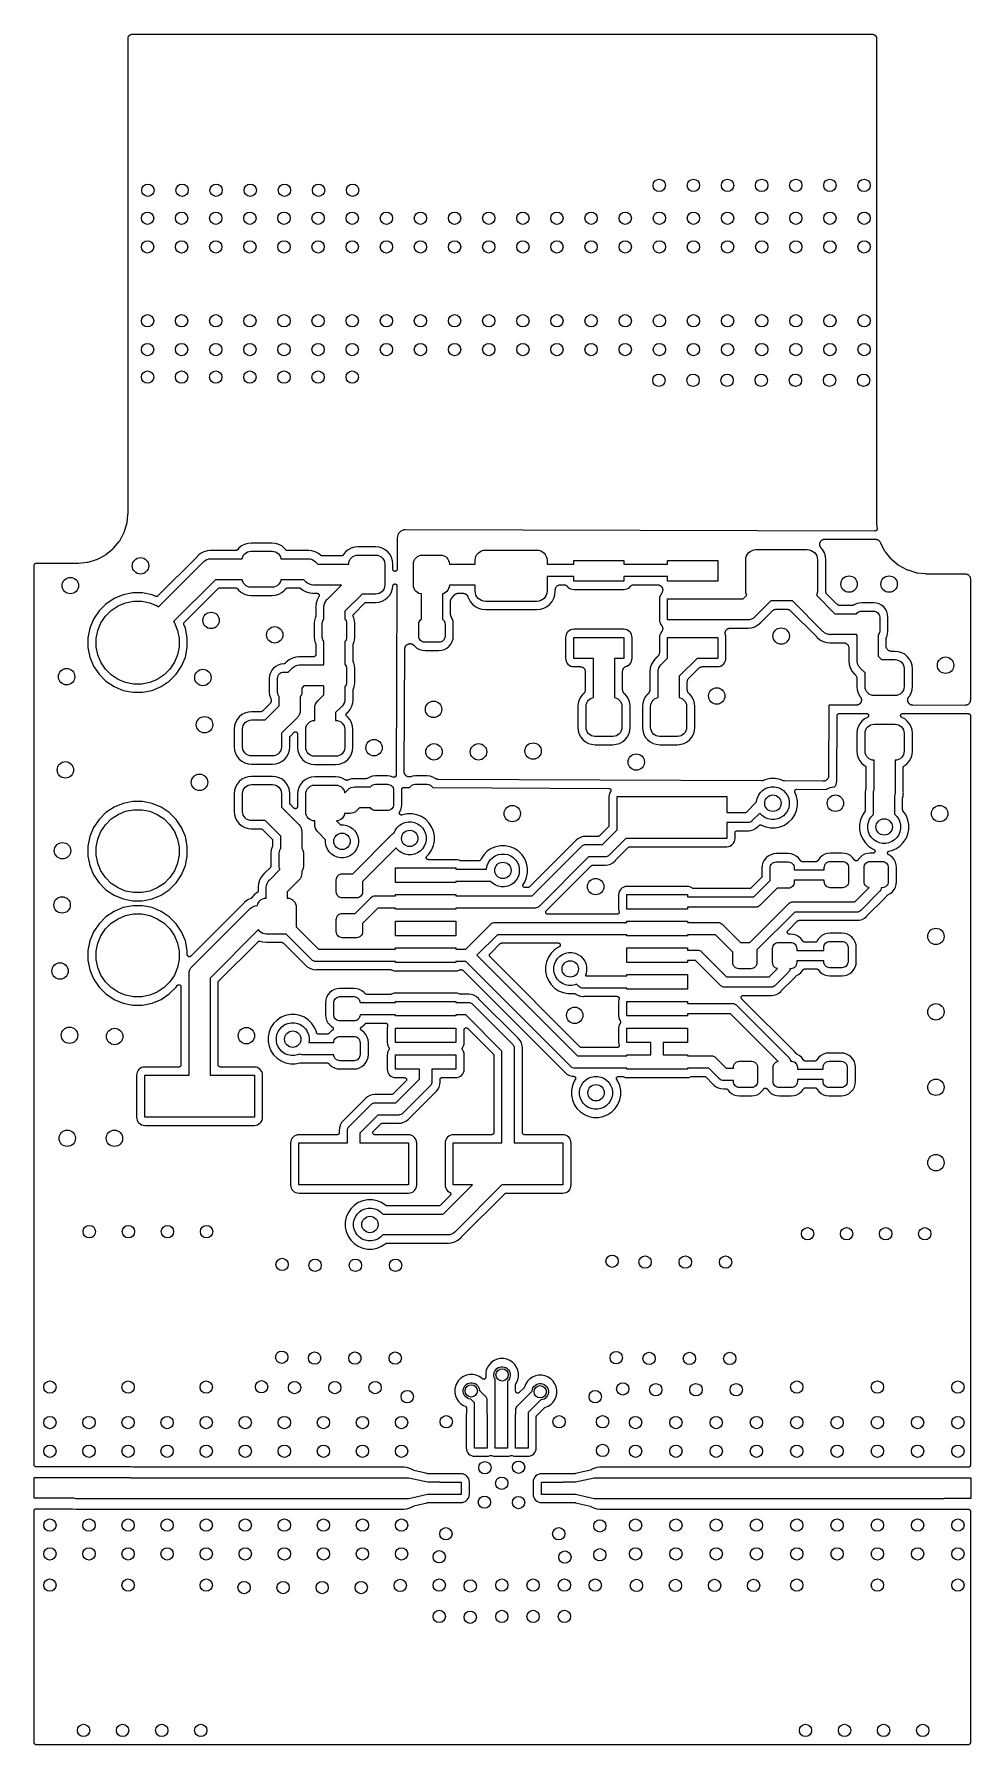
# Model space of a CAD drawing. Extents: x 5.16 to 6.06, y -3.88 to -2.24.
import ezdxf

# ---------------------------------------------------------------- set-up
doc = ezdxf.new("R2010")
doc.units = 0
doc.header["$MEASUREMENT"] = 0
doc.layers.add('BLACK', color=7, linetype='CONTINUOUS')

msp = doc.modelspace()

# ---------------------------------------------------------------- linework, layer by layer
at = {"layer": 'BLACK', "linetype": 'CONTINUOUS'}
for p, q in [((5.24722, -2.24624), (5.24723, -2.24614)), ((5.24722, -2.24627), (5.24722, -2.24624)), ((5.24722, -2.70201), (5.24722, -2.24627)), ((5.24723, -2.24603), (5.24725, -2.24591)), ((5.24723, -2.24614), (5.24723, -2.24603)), ((5.24725, -2.24589), (5.24727, -2.2458)), ((5.24725, -2.24591), (5.24725, -2.24589)), ((5.24727, -2.2458), (5.24729, -2.24564)), ((5.24729, -2.24561), (5.24733, -2.24545)), ((5.24729, -2.24564), (5.24729, -2.24561)), ((5.24733, -2.24545), (5.24736, -2.24528)), ((5.24736, -2.24528), (5.24747, -2.24491)), ((5.24747, -2.24491), (5.24748, -2.24488)), ((5.24748, -2.24488), (5.2475, -2.24482)), ((5.2475, -2.24482), (5.24752, -2.24475)), ((5.24752, -2.24475), (5.24756, -2.24465)), ((5.24756, -2.24465), (5.24757, -2.24463)), ((5.24757, -2.24463), (5.24762, -2.24453)), ((5.24762, -2.24453), (5.24766, -2.24443)), ((5.24766, -2.24443), (5.24767, -2.24442)), ((5.24767, -2.24442), (5.24784, -2.24408)), ((5.24784, -2.24408), (5.24785, -2.24408)), ((5.24785, -2.24408), (5.24786, -2.24406)), ((5.24785, -2.24408), (5.24785, -2.24408)), ((5.24785, -2.24408), (5.24785, -2.24408)), ((5.24786, -2.24406), (5.24796, -2.24391)), ((5.24796, -2.24391), (5.24806, -2.24376)), ((5.24806, -2.24376), (5.24807, -2.24375)), ((5.24807, -2.24375), (5.24808, -2.24374)), ((5.24808, -2.24374), (5.24812, -2.2437)), ((5.24812, -2.2437), (5.24827, -2.24352)), ((5.24827, -2.24352), (5.24828, -2.2435)), ((5.24828, -2.2435), (5.24835, -2.24343)), ((5.24835, -2.24343), (5.24841, -2.24336)), ((5.24841, -2.24336), (5.24843, -2.24334)), ((5.24843, -2.24334), (5.24845, -2.24332)), ((5.24845, -2.24332), (5.2485, -2.24329)), ((5.2485, -2.24329), (5.24854, -2.24324)), ((5.24854, -2.24324), (5.2487, -2.24311)), ((5.2487, -2.24311), (5.24872, -2.2431)), ((5.24872, -2.2431), (5.24881, -2.24304)), ((5.24881, -2.24304), (5.24889, -2.24297)), ((5.24889, -2.24297), (5.24894, -2.24294)), ((5.24894, -2.24294), (5.24896, -2.24292)), ((5.24896, -2.24292), (5.24936, -2.24267)), ((5.24896, -2.24292), (5.24896, -2.24292)), ((5.24896, -2.24292), (5.24896, -2.24292)), ((5.24936, -2.24267), (5.24939, -2.24265)), ((5.24939, -2.24265), (5.24943, -2.24263)), ((5.24943, -2.24263), (5.24947, -2.24261)), ((5.24947, -2.24261), (5.24952, -2.24258)), ((5.24952, -2.24258), (5.24955, -2.24257)), ((5.24955, -2.24257), (5.2496, -2.24254)), ((5.2496, -2.24254), (5.24966, -2.24251)), ((5.24966, -2.24251), (5.24967, -2.2425)), ((5.24967, -2.2425), (5.2497, -2.24249)), ((5.2497, -2.24249), (5.2498, -2.24246)), ((5.2498, -2.24246), (5.24991, -2.24242)), ((5.24991, -2.24242), (5.24992, -2.24241)), ((5.24992, -2.24241), (5.24992, -2.24241)), ((5.24992, -2.24241), (5.24992, -2.24241)), ((5.24992, -2.24241), (5.24992, -2.24241)), ((5.24992, -2.24241), (5.24994, -2.24241)), ((5.24994, -2.24241), (5.25001, -2.24239)), ((5.25001, -2.24239), (5.25007, -2.24238)), ((5.25007, -2.24238), (5.25009, -2.24237)), ((5.25009, -2.24237), (5.25032, -2.2423)), ((5.25032, -2.2423), (5.25035, -2.24229)), ((5.25035, -2.24229), (5.2505, -2.24227)), ((5.2505, -2.24227), (5.25065, -2.24223)), ((5.25065, -2.24223), (5.25101, -2.24219)), ((5.25101, -2.24219), (5.25103, -2.24219)), ((5.25103, -2.24219), (5.25114, -2.24218)), ((5.25114, -2.24218), (5.25125, -2.24217)), ((5.25125, -2.24217), (5.96116, -2.24217)), ((5.96116, -2.24217), (5.96119, -2.24217)), ((5.96119, -2.24217), (5.96129, -2.24219)), ((5.96129, -2.24219), (5.96139, -2.24219)), ((5.96139, -2.24219), (5.96151, -2.2422)), ((5.96151, -2.2422), (5.96154, -2.24221)), ((5.96154, -2.24221), (5.96162, -2.24222)), ((5.96162, -2.24222), (5.96178, -2.24224)), ((5.96178, -2.24224), (5.96181, -2.24224)), ((5.96181, -2.24224), (5.96198, -2.24228)), ((5.96198, -2.24228), (5.96214, -2.24231)), ((5.96214, -2.24231), (5.96252, -2.24242)), ((5.96252, -2.24242), (5.96255, -2.24243)), ((5.96255, -2.24243), (5.96261, -2.24245)), ((5.96261, -2.24245), (5.96267, -2.24247)), ((5.96267, -2.24247), (5.96277, -2.24251)), ((5.96277, -2.24251), (5.9628, -2.24252)), ((5.9628, -2.24252), (5.9629, -2.24257)), ((5.9629, -2.24257), (5.963, -2.24261)), ((5.963, -2.24261), (5.96301, -2.24262)), ((5.96301, -2.24262), (5.96334, -2.2428)), ((5.96334, -2.2428), (5.96334, -2.2428)), ((5.96334, -2.2428), (5.96334, -2.2428)), ((5.96334, -2.2428), (5.96334, -2.2428)), ((5.96334, -2.2428), (5.96337, -2.24281)), ((5.96337, -2.24281), (5.96351, -2.24291)), ((5.96351, -2.24291), (5.96366, -2.24301)), ((5.96366, -2.24301), (5.96367, -2.24302)), ((5.96367, -2.24302), (5.96368, -2.24303)), ((5.96368, -2.24303), (5.96372, -2.24307)), ((5.96372, -2.24307), (5.9639, -2.24322)), ((5.9639, -2.24322), (5.96393, -2.24324)), ((5.96393, -2.24324), (5.96399, -2.2433)), ((5.96399, -2.2433), (5.96407, -2.24337)), ((5.96407, -2.24337), (5.96409, -2.24339)), ((5.96409, -2.24339), (5.96411, -2.24341)), ((5.96411, -2.24341), (5.96414, -2.24345)), ((5.96414, -2.24345), (5.96418, -2.24349)), ((5.96418, -2.24349), (5.96431, -2.24365)), ((5.96431, -2.24365), (5.96433, -2.24367)), ((5.96433, -2.24367), (5.96439, -2.24376)), ((5.96439, -2.24376), (5.96446, -2.24384)), ((5.96446, -2.24384), (5.96449, -2.24389)), ((5.96449, -2.24389), (5.9645, -2.24391)), ((5.9645, -2.24391), (5.9645, -2.24391)), ((5.9645, -2.24391), (5.9645, -2.24391)), ((5.9645, -2.24391), (5.96476, -2.24431)), ((5.96476, -2.24431), (5.96477, -2.24434)), ((5.96477, -2.24434), (5.96479, -2.24438)), ((5.96479, -2.24438), (5.96482, -2.24442)), ((5.96482, -2.24442), (5.96485, -2.24447)), ((5.96485, -2.24447), (5.96486, -2.2445)), ((5.96486, -2.2445), (5.96488, -2.24456)), ((5.96488, -2.24456), (5.96491, -2.24461)), ((5.96491, -2.24461), (5.96492, -2.24463)), ((5.96492, -2.24463), (5.96493, -2.24465)), ((5.96493, -2.24465), (5.96497, -2.24476)), ((5.96497, -2.24476), (5.96501, -2.24486)), ((5.96501, -2.24486), (5.96501, -2.24487)), ((5.96501, -2.24487), (5.96501, -2.24487)), ((5.96501, -2.24487), (5.96501, -2.24487)), ((5.96501, -2.24487), (5.96501, -2.24487)), ((5.96501, -2.24487), (5.96502, -2.24489)), ((5.96502, -2.24489), (5.96503, -2.24496)), ((5.96503, -2.24496), (5.96505, -2.24502)), ((5.96505, -2.24502), (5.96505, -2.24504)), ((5.96505, -2.24504), (5.96512, -2.24528)), ((5.96512, -2.24528), (5.96513, -2.2453)), ((5.96513, -2.2453), (5.96516, -2.24545)), ((5.96516, -2.24545), (5.96519, -2.2456)), ((5.96519, -2.2456), (5.96524, -2.24596)), ((5.96524, -2.24596), (5.96524, -2.24599)), ((5.96524, -2.24599), (5.96524, -2.24609)), ((5.96524, -2.24609), (5.96525, -2.2462)), ((5.96525, -2.2462), (5.96525, -2.71125)), ((5.24629, -2.71076), (5.24714, -2.70279)), ((5.24714, -2.70276), (5.24715, -2.70273)), ((5.24714, -2.70279), (5.24714, -2.70276)), ((5.24715, -2.70273), (5.24722, -2.70201)), ((5.2392, -2.72801), (5.24324, -2.72055)), ((5.24324, -2.72055), (5.24341, -2.72015)), ((5.24341, -2.72015), (5.24342, -2.72012)), ((5.24342, -2.72012), (5.24359, -2.71973)), ((5.24342, -2.72012), (5.24342, -2.72012)), ((5.24359, -2.71973), (5.24611, -2.71164)), ((5.24611, -2.71164), (5.2462, -2.71121)), ((5.2462, -2.71118), (5.24629, -2.71076)), ((5.2462, -2.71121), (5.2462, -2.71118)), ((5.2462, -2.71118), (5.2462, -2.71118)), ((5.50608, -2.72228), (5.50562, -2.72375)), ((5.50681, -2.72092), (5.50608, -2.72228)), ((5.5078, -2.71973), (5.50681, -2.72092)), ((5.50899, -2.71876), (5.5078, -2.71973)), ((5.51036, -2.71804), (5.50899, -2.71876)), ((5.51184, -2.7176), (5.51036, -2.71804)), ((5.51345, -2.71745), (5.51184, -2.7176)), ((5.96375, -2.71867), (5.51345, -2.71745)), ((5.96384, -2.71866), (5.96375, -2.71867)), ((5.96393, -2.71866), (5.96384, -2.71866)), ((5.96403, -2.71864), (5.96393, -2.71866)), ((5.96413, -2.71863), (5.96403, -2.71864)), ((5.96422, -2.71861), (5.96413, -2.71863)), ((5.96431, -2.71859), (5.96422, -2.71861)), ((5.9644, -2.71855), (5.96431, -2.71859)), ((5.9645, -2.71852), (5.9644, -2.71855)), ((5.96458, -2.71848), (5.9645, -2.71852)), ((5.96466, -2.71845), (5.96458, -2.71848)), ((5.96475, -2.71839), (5.96466, -2.71845)), ((5.96484, -2.71834), (5.96475, -2.71839)), ((5.96491, -2.71829), (5.96484, -2.71834)), ((5.96498, -2.71824), (5.96491, -2.71829)), ((5.96506, -2.71817), (5.96498, -2.71824)), ((5.96514, -2.7181), (5.96506, -2.71817)), ((5.96519, -2.71803), (5.96514, -2.7181)), ((5.96526, -2.71797), (5.96519, -2.71803)), ((5.96525, -2.71125), (5.96525, -2.71126)), ((5.96525, -2.71126), (5.96525, -2.71126)), ((5.96525, -2.71126), (5.96525, -2.71146)), ((5.96525, -2.71146), (5.96527, -2.71162)), ((5.96532, -2.71788), (5.96526, -2.71797)), ((5.96527, -2.71162), (5.96527, -2.71165)), ((5.96527, -2.71165), (5.96527, -2.71174)), ((5.96527, -2.71174), (5.96527, -2.71183)), ((5.96527, -2.71183), (5.96527, -2.71199)), ((5.96527, -2.71199), (5.96571, -2.71651)), ((5.96538, -2.71781), (5.96532, -2.71788)), ((5.96542, -2.71773), (5.96538, -2.71781)), ((5.96548, -2.71765), (5.96542, -2.71773)), ((5.96552, -2.71756), (5.96548, -2.71765)), ((5.96556, -2.71747), (5.96552, -2.71756)), ((5.96559, -2.71738), (5.96556, -2.71747)), ((5.96563, -2.7173), (5.96559, -2.71738)), ((5.96565, -2.7172), (5.96563, -2.7173)), ((5.96568, -2.7171), (5.96565, -2.7172)), ((5.96569, -2.71701), (5.96568, -2.7171)), ((5.96571, -2.71692), (5.96569, -2.71701)), ((5.96571, -2.71651), (5.96571, -2.71654)), ((5.96571, -2.71654), (5.96571, -2.71663)), ((5.96571, -2.71663), (5.96572, -2.71672)), ((5.96572, -2.71672), (5.96571, -2.71682)), ((5.96571, -2.71682), (5.96571, -2.71692)), ((5.22606, -2.74125), (5.23264, -2.7359)), ((5.23264, -2.7359), (5.23295, -2.73559)), ((5.23295, -2.73559), (5.23297, -2.73557)), ((5.23297, -2.73557), (5.23328, -2.73527)), ((5.23297, -2.73557), (5.23297, -2.73557)), ((5.23328, -2.73527), (5.23869, -2.72875)), ((5.23869, -2.72875), (5.23894, -2.72838)), ((5.23894, -2.72838), (5.23895, -2.72836)), ((5.23895, -2.72836), (5.2392, -2.72801)), ((5.31992, -2.73871), (5.31681, -2.74038)), ((5.32009, -2.73866), (5.31992, -2.73871)), ((5.3233, -2.73769), (5.32009, -2.73866)), ((5.32009, -2.73866), (5.32009, -2.73866)), ((5.32602, -2.73742), (5.3233, -2.73769)), ((5.32681, -2.73734), (5.32602, -2.73742)), ((5.32602, -2.73742), (5.32602, -2.73742)), ((5.32759, -2.73742), (5.32681, -2.73734)), ((5.32767, -2.73742), (5.32759, -2.73742)), ((5.32776, -2.73743), (5.32767, -2.73742)), ((5.32778, -2.73743), (5.32776, -2.73743)), ((5.35067, -2.73743), (5.32778, -2.73743)), ((5.35076, -2.73742), (5.35067, -2.73743)), ((5.35084, -2.73742), (5.35076, -2.73742)), ((5.35095, -2.7374), (5.35084, -2.73742)), ((5.35105, -2.73739), (5.35095, -2.7374)), ((5.35114, -2.73737), (5.35105, -2.73739)), ((5.35122, -2.73735), (5.35114, -2.73737)), ((5.35132, -2.73731), (5.35122, -2.73735)), ((5.35142, -2.73728), (5.35132, -2.73731)), ((5.3515, -2.73724), (5.35142, -2.73728)), ((5.35158, -2.73721), (5.3515, -2.73724)), ((5.35167, -2.73715), (5.35158, -2.73721)), ((5.35176, -2.7371), (5.35167, -2.73715)), ((5.35183, -2.73705), (5.35176, -2.7371)), ((5.3519, -2.737), (5.35183, -2.73705)), ((5.35198, -2.73692), (5.3519, -2.737)), ((5.35206, -2.73686), (5.35198, -2.73692)), ((5.35211, -2.73679), (5.35206, -2.73686)), ((5.35218, -2.73673), (5.35211, -2.73679)), ((5.35219, -2.73671), (5.35218, -2.73673)), ((5.35356, -2.73505), (5.35219, -2.73671)), ((5.35606, -2.73299), (5.35356, -2.73505)), ((5.35892, -2.73146), (5.35606, -2.73299)), ((5.36202, -2.73052), (5.35892, -2.73146)), ((5.35915, -2.74064), (5.36046, -2.73957)), ((5.36046, -2.73957), (5.36195, -2.73877)), ((5.36195, -2.73877), (5.36356, -2.73828)), ((5.36534, -2.7302), (5.36202, -2.73052)), ((5.36356, -2.73828), (5.36524, -2.73812)), ((5.36524, -2.73812), (5.38542, -2.73812)), ((5.38532, -2.7302), (5.36534, -2.7302)), ((5.38864, -2.73052), (5.38532, -2.7302)), ((5.38542, -2.73812), (5.3871, -2.73828)), ((5.3871, -2.73828), (5.38872, -2.73877)), ((5.39174, -2.73146), (5.38864, -2.73052)), ((5.38872, -2.73877), (5.3902, -2.73957)), ((5.3902, -2.73957), (5.39151, -2.74064)), ((5.3946, -2.73299), (5.39174, -2.73146)), ((5.3971, -2.73505), (5.3946, -2.73299)), ((5.39847, -2.73671), (5.3971, -2.73505)), ((5.39853, -2.73677), (5.39847, -2.73671)), ((5.39858, -2.73684), (5.39853, -2.73677)), ((5.39867, -2.73691), (5.39858, -2.73684)), ((5.39874, -2.73698), (5.39867, -2.73691)), ((5.39881, -2.73703), (5.39874, -2.73698)), ((5.39888, -2.73708), (5.39881, -2.73703)), ((5.39897, -2.73714), (5.39888, -2.73708)), ((5.39906, -2.7372), (5.39897, -2.73714)), ((5.39914, -2.73723), (5.39906, -2.7372)), ((5.39922, -2.73727), (5.39914, -2.73723)), ((5.39932, -2.7373), (5.39922, -2.73727)), ((5.39941, -2.73734), (5.39932, -2.7373)), ((5.3995, -2.73736), (5.39941, -2.73734)), ((5.39958, -2.73739), (5.3995, -2.73736)), ((5.39969, -2.7374), (5.39958, -2.73739)), ((5.39979, -2.73742), (5.39969, -2.7374)), ((5.39988, -2.73742), (5.39979, -2.73742)), ((5.39996, -2.73743), (5.39988, -2.73742)), ((5.39999, -2.73743), (5.39996, -2.73743)), ((5.41894, -2.73743), (5.39999, -2.73743)), ((5.41902, -2.73742), (5.41894, -2.73743)), ((5.41911, -2.73742), (5.41902, -2.73742)), ((5.41913, -2.73742), (5.41911, -2.73742)), ((5.41992, -2.73734), (5.41913, -2.73742)), ((5.4207, -2.73742), (5.41992, -2.73734)), ((5.42343, -2.73769), (5.4207, -2.73742)), ((5.4207, -2.73742), (5.4207, -2.73742)), ((5.42681, -2.73871), (5.42343, -2.73769)), ((5.42992, -2.74038), (5.42681, -2.73871)), ((5.45592, -2.73869), (5.45387, -2.74119)), ((5.45842, -2.73663), (5.45592, -2.73869)), ((5.46128, -2.73511), (5.45842, -2.73663)), ((5.46438, -2.73417), (5.46128, -2.73511)), ((5.4677, -2.73384), (5.46438, -2.73417)), ((5.48473, -2.73384), (5.4677, -2.73384)), ((5.48805, -2.73417), (5.48473, -2.73384)), ((5.49115, -2.73511), (5.48805, -2.73417)), ((5.49401, -2.73663), (5.49115, -2.73511)), ((5.49651, -2.73869), (5.49401, -2.73663)), ((5.49857, -2.74119), (5.49651, -2.73869)), ((5.50545, -2.72538), (5.5053, -2.75544)), ((5.50562, -2.72375), (5.50545, -2.72538)), ((5.58191, -2.74131), (5.58314, -2.73982)), ((5.58314, -2.73982), (5.58463, -2.7386)), ((5.58463, -2.7386), (5.58633, -2.73769)), ((5.58633, -2.73769), (5.58817, -2.73713)), ((5.58817, -2.73713), (5.59009, -2.73694)), ((5.59009, -2.73694), (5.63931, -2.73694)), ((5.63931, -2.73694), (5.64123, -2.73713)), ((5.64123, -2.73713), (5.64307, -2.73769)), ((5.64307, -2.73769), (5.64478, -2.7386)), ((5.64478, -2.7386), (5.64627, -2.73982)), ((5.64627, -2.73982), (5.64749, -2.74131)), ((5.84136, -2.74092), (5.84258, -2.73943)), ((5.84258, -2.73943), (5.84408, -2.7382)), ((5.84408, -2.7382), (5.84578, -2.73729)), ((5.84578, -2.73729), (5.84762, -2.73673)), ((5.84762, -2.73673), (5.84954, -2.73654)), ((5.84954, -2.73654), (5.89876, -2.73654)), ((5.89876, -2.73654), (5.90068, -2.73673)), ((5.90068, -2.73673), (5.90252, -2.73729)), ((5.90252, -2.73729), (5.90422, -2.7382)), ((5.90422, -2.7382), (5.90572, -2.73943)), ((5.90572, -2.73943), (5.90694, -2.74092)), ((5.91079, -2.73136), (5.91082, -2.73112)), ((5.91082, -2.73161), (5.91079, -2.73136)), ((5.91081, -2.73185), (5.91082, -2.73161)), ((5.91086, -2.73209), (5.91081, -2.73185)), ((5.91082, -2.73087), (5.91087, -2.73063)), ((5.91082, -2.73112), (5.91082, -2.73087)), ((5.91088, -2.73234), (5.91086, -2.73209)), ((5.91087, -2.73063), (5.9109, -2.73039)), ((5.91095, -2.73257), (5.91088, -2.73234)), ((5.9109, -2.73039), (5.91097, -2.73016)), ((5.91099, -2.73281), (5.91095, -2.73257)), ((5.91097, -2.73016), (5.91102, -2.72992)), ((5.91108, -2.73304), (5.91099, -2.73281)), ((5.91102, -2.72992), (5.91112, -2.72969)), ((5.91115, -2.73327), (5.91108, -2.73304)), ((5.91112, -2.72969), (5.91119, -2.72946)), ((5.91126, -2.73349), (5.91115, -2.73327)), ((5.91119, -2.72946), (5.91131, -2.72925)), ((5.91135, -2.73371), (5.91126, -2.73349)), ((5.91131, -2.72925), (5.91141, -2.72902)), ((5.91149, -2.73392), (5.91135, -2.73371)), ((5.91141, -2.72902), (5.91154, -2.72882)), ((5.9116, -2.73414), (5.91149, -2.73392)), ((5.91154, -2.72882), (5.91166, -2.72861)), ((5.91175, -2.73433), (5.9116, -2.73414)), ((5.91166, -2.72861), (5.91182, -2.72842)), ((5.91189, -2.73453), (5.91175, -2.73433)), ((5.91182, -2.72842), (5.91195, -2.72821)), ((5.91193, -2.73459), (5.91189, -2.73453)), ((5.91352, -2.73652), (5.91193, -2.73459)), ((5.91195, -2.72821), (5.91213, -2.72804)), ((5.91213, -2.72804), (5.91228, -2.72786)), ((5.91228, -2.72786), (5.91247, -2.7277)), ((5.91247, -2.7277), (5.91265, -2.72753)), ((5.91265, -2.72753), (5.91285, -2.72739)), ((5.91285, -2.72739), (5.91304, -2.72724)), ((5.91304, -2.72724), (5.91326, -2.72713)), ((5.91326, -2.72713), (5.91346, -2.72699)), ((5.91346, -2.72699), (5.91369, -2.7269)), ((5.91516, -2.73959), (5.91352, -2.73652)), ((5.91369, -2.7269), (5.9139, -2.72679)), ((5.9139, -2.72679), (5.91414, -2.72671)), ((5.91414, -2.72671), (5.91437, -2.72662)), ((5.91437, -2.72662), (5.91461, -2.72657)), ((5.91461, -2.72657), (5.91484, -2.72651)), ((5.91484, -2.72651), (5.91508, -2.72648)), ((5.91508, -2.72648), (5.91533, -2.72644)), ((5.91617, -2.74292), (5.91516, -2.73959)), ((5.91533, -2.72644), (5.91557, -2.72644)), ((5.91557, -2.72644), (5.91581, -2.72641)), ((5.91581, -2.72641), (5.96419, -2.72654)), ((5.96419, -2.72654), (5.96422, -2.72654)), ((5.96422, -2.72654), (5.96422, -2.72654)), ((5.96422, -2.72654), (5.96422, -2.72654)), ((5.96422, -2.72654), (5.96426, -2.72654)), ((5.96426, -2.72654), (5.96473, -2.7266)), ((5.96473, -2.7266), (5.96519, -2.72665)), ((5.96519, -2.72665), (5.96521, -2.72665)), ((5.96521, -2.72665), (5.96523, -2.72666)), ((5.96523, -2.72666), (5.96568, -2.7268)), ((5.96568, -2.7268), (5.96612, -2.72694)), ((5.96612, -2.72694), (5.96614, -2.72695)), ((5.96614, -2.72695), (5.96616, -2.72695)), ((5.96616, -2.72695), (5.96657, -2.72718)), ((5.96657, -2.72718), (5.96698, -2.7274)), ((5.96698, -2.7274), (5.967, -2.72742)), ((5.967, -2.72742), (5.96702, -2.72743)), ((5.96702, -2.72743), (5.96737, -2.72773)), ((5.96737, -2.72773), (5.96773, -2.72803)), ((5.96773, -2.72803), (5.96775, -2.72804)), ((5.96775, -2.72804), (5.96776, -2.72806)), ((5.96776, -2.72806), (5.96806, -2.72842)), ((5.96806, -2.72842), (5.96835, -2.72878)), ((5.96835, -2.72878), (5.96836, -2.7288)), ((5.96836, -2.7288), (5.96837, -2.72882)), ((5.96837, -2.72882), (5.96859, -2.72924)), ((5.96859, -2.72924), (5.96881, -2.72964)), ((5.96881, -2.72964), (5.96887, -2.7298)), ((5.96887, -2.7298), (5.9689, -2.72987)), ((5.9689, -2.72987), (5.9689, -2.72987)), ((5.9689, -2.72987), (5.9691, -2.73037)), ((5.9691, -2.73037), (5.97294, -2.73761)), ((5.97294, -2.73761), (5.97325, -2.73808)), ((5.97325, -2.73808), (5.97329, -2.73814)), ((5.97329, -2.73814), (5.97329, -2.73814)), ((5.97329, -2.73814), (5.97358, -2.7386)), ((5.97358, -2.7386), (5.97875, -2.74495)), ((5.15722, -2.75144), (5.15724, -2.75125)), ((5.15722, -2.75145), (5.15722, -2.75144)), ((5.15722, -2.75146), (5.15722, -2.75145)), ((5.15722, -2.75145), (5.15722, -2.75145)), ((5.15722, -2.75145), (5.15722, -2.75145)), ((5.15722, -3.61432), (5.15722, -2.75146)), ((5.15724, -2.75125), (5.15726, -2.75107)), ((5.15726, -2.75106), (5.15732, -2.75088)), ((5.15726, -2.75107), (5.15726, -2.75106)), ((5.15726, -2.75106), (5.15726, -2.75106)), ((5.15732, -2.75088), (5.15737, -2.7507)), ((5.15737, -2.7507), (5.15738, -2.7507)), ((5.15738, -2.75069), (5.15747, -2.75053)), ((5.15738, -2.7507), (5.15738, -2.75069)), ((5.15747, -2.75053), (5.15756, -2.75036)), ((5.15756, -2.75036), (5.15757, -2.75035)), ((5.15756, -2.75036), (5.15756, -2.75036)), ((5.15757, -2.75035), (5.15768, -2.75021)), ((5.15768, -2.75021), (5.1578, -2.75007)), ((5.1578, -2.75007), (5.15781, -2.75006)), ((5.15781, -2.75006), (5.15796, -2.74994)), ((5.15781, -2.75006), (5.15781, -2.75006)), ((5.15796, -2.74994), (5.1581, -2.74982)), ((5.1581, -2.74982), (5.15811, -2.74982)), ((5.15811, -2.74982), (5.15828, -2.74973)), ((5.15811, -2.74982), (5.15811, -2.74982)), ((5.15828, -2.74973), (5.15844, -2.74964)), ((5.15844, -2.74964), (5.15845, -2.74964)), ((5.15845, -2.74964), (5.15863, -2.74959)), ((5.15845, -2.74964), (5.15845, -2.74964)), ((5.15863, -2.74959), (5.15881, -2.74953)), ((5.15881, -2.74953), (5.15881, -2.74953)), ((5.15881, -2.74953), (5.15882, -2.74953)), ((5.15882, -2.74953), (5.159, -2.74951)), ((5.159, -2.74951), (5.15919, -2.7495)), ((5.15919, -2.7495), (5.19882, -2.74949)), ((5.19882, -2.74949), (5.19883, -2.74949)), ((5.19883, -2.74949), (5.19883, -2.74949)), ((5.19883, -2.74949), (5.19903, -2.7495)), ((5.19903, -2.7495), (5.19919, -2.74948)), ((5.19919, -2.74948), (5.19922, -2.74948)), ((5.19922, -2.74948), (5.19931, -2.74948)), ((5.19931, -2.74948), (5.1994, -2.74947)), ((5.1994, -2.74947), (5.19956, -2.74947)), ((5.19956, -2.74947), (5.20799, -2.74866)), ((5.20799, -2.74866), (5.20842, -2.74857)), ((5.20842, -2.74857), (5.20845, -2.74857)), ((5.20845, -2.74857), (5.20887, -2.74849)), ((5.20845, -2.74857), (5.20845, -2.74857)), ((5.20887, -2.74849), (5.21699, -2.74605)), ((5.21699, -2.74605), (5.2174, -2.74588)), ((5.2174, -2.74588), (5.21742, -2.74587)), ((5.21742, -2.74587), (5.21782, -2.74571)), ((5.21742, -2.74587), (5.21742, -2.74587)), ((5.21782, -2.74571), (5.22531, -2.74174)), ((5.22531, -2.74174), (5.22568, -2.7415)), ((5.22568, -2.7415), (5.2257, -2.74148)), ((5.2257, -2.74148), (5.22606, -2.74125)), ((5.31345, -2.74337), (5.27591, -2.78091)), ((5.27659, -2.79136), (5.31936, -2.74859)), ((5.3135, -2.7433), (5.31345, -2.74337)), ((5.31356, -2.74324), (5.3135, -2.7433)), ((5.31358, -2.74322), (5.31356, -2.74324)), ((5.31408, -2.74261), (5.31358, -2.74322)), ((5.31524, -2.74166), (5.31408, -2.74261)), ((5.31681, -2.74038), (5.31524, -2.74166)), ((5.31524, -2.74166), (5.31524, -2.74166)), ((5.31936, -2.74859), (5.31967, -2.74821)), ((5.31967, -2.74821), (5.32006, -2.7479)), ((5.32006, -2.7479), (5.3212, -2.74695)), ((5.32006, -2.7479), (5.32006, -2.7479)), ((5.3212, -2.74695), (5.32295, -2.74602)), ((5.32295, -2.74602), (5.32306, -2.74599)), ((5.32306, -2.74599), (5.32484, -2.74545)), ((5.32484, -2.74545), (5.32631, -2.7453)), ((5.32631, -2.7453), (5.32681, -2.74525)), ((5.32631, -2.7453), (5.32631, -2.7453)), ((5.32681, -2.74525), (5.3273, -2.7453)), ((5.3273, -2.7453), (5.35677, -2.7453)), ((5.35677, -2.7453), (5.3568, -2.74505)), ((5.3568, -2.74505), (5.35729, -2.74343)), ((5.35729, -2.74343), (5.35808, -2.74195)), ((5.35808, -2.74195), (5.35915, -2.74064)), ((5.39151, -2.74064), (5.39258, -2.74195)), ((5.39258, -2.74195), (5.39338, -2.74343)), ((5.39338, -2.74343), (5.39387, -2.74505)), ((5.39387, -2.74505), (5.39389, -2.7453)), ((5.39389, -2.7453), (5.41943, -2.7453)), ((5.41943, -2.7453), (5.41992, -2.74525)), ((5.41992, -2.74525), (5.42041, -2.7453)), ((5.42041, -2.7453), (5.42041, -2.7453)), ((5.42041, -2.7453), (5.42189, -2.74545)), ((5.42189, -2.74545), (5.42378, -2.74602)), ((5.42378, -2.74602), (5.42552, -2.74695)), ((5.42552, -2.74695), (5.42705, -2.74821)), ((5.42705, -2.74821), (5.42737, -2.74859)), ((5.42737, -2.74859), (5.42919, -2.75042)), ((5.42919, -2.75042), (5.45899, -2.75042)), ((5.43202, -2.7421), (5.42992, -2.74038)), ((5.43209, -2.74215), (5.43202, -2.7421)), ((5.43216, -2.7422), (5.43209, -2.74215)), ((5.43225, -2.74225), (5.43216, -2.7422)), ((5.43234, -2.74231), (5.43225, -2.74225)), ((5.43242, -2.74235), (5.43234, -2.74231)), ((5.43249, -2.74239), (5.43242, -2.74235)), ((5.43259, -2.74242), (5.43249, -2.74239)), ((5.43269, -2.74246), (5.43259, -2.74242)), ((5.43278, -2.74248), (5.43269, -2.74246)), ((5.43286, -2.7425), (5.43278, -2.74248)), ((5.43296, -2.74252), (5.43286, -2.7425)), ((5.43307, -2.74254), (5.43296, -2.74252)), ((5.43316, -2.74254), (5.43307, -2.74254)), ((5.43324, -2.74255), (5.43316, -2.74254)), ((5.43327, -2.74255), (5.43324, -2.74255)), ((5.45196, -2.74255), (5.43327, -2.74255)), ((5.45205, -2.74254), (5.45196, -2.74255)), ((5.45213, -2.74254), (5.45205, -2.74254)), ((5.45224, -2.74252), (5.45213, -2.74254)), ((5.45234, -2.74251), (5.45224, -2.74252)), ((5.45243, -2.74248), (5.45234, -2.74251)), ((5.45251, -2.74247), (5.45243, -2.74248)), ((5.45261, -2.74243), (5.45251, -2.74247)), ((5.45271, -2.7424), (5.45261, -2.74243)), ((5.45279, -2.74236), (5.45271, -2.7424)), ((5.45287, -2.74233), (5.45279, -2.74236)), ((5.45296, -2.74227), (5.45287, -2.74233)), ((5.45305, -2.74222), (5.45296, -2.74227)), ((5.45312, -2.74216), (5.45305, -2.74222)), ((5.45319, -2.74212), (5.45312, -2.74216)), ((5.45327, -2.74204), (5.45319, -2.74212)), ((5.45335, -2.74198), (5.45327, -2.74204)), ((5.4534, -2.74191), (5.45335, -2.74198)), ((5.45347, -2.74185), (5.4534, -2.74191)), ((5.45353, -2.74176), (5.45347, -2.74185)), ((5.45359, -2.74168), (5.45353, -2.74176)), ((5.45363, -2.7416), (5.45359, -2.74168)), ((5.45368, -2.74153), (5.45363, -2.7416)), ((5.4537, -2.74151), (5.45368, -2.74153)), ((5.45387, -2.74119), (5.4537, -2.74151)), ((5.45899, -2.75037), (5.45916, -2.74869)), ((5.45899, -2.75042), (5.45899, -2.75037)), ((5.45916, -2.74869), (5.45965, -2.74708)), ((5.45965, -2.74708), (5.46044, -2.74559)), ((5.46044, -2.74559), (5.46151, -2.74428)), ((5.46151, -2.74428), (5.46282, -2.74321)), ((5.46282, -2.74321), (5.46431, -2.74242)), ((5.46431, -2.74242), (5.46592, -2.74193)), ((5.46592, -2.74193), (5.4676, -2.74176)), ((5.4676, -2.74176), (5.48483, -2.74176)), ((5.48483, -2.74176), (5.48651, -2.74193)), ((5.48651, -2.74193), (5.48812, -2.74242)), ((5.48812, -2.74242), (5.48961, -2.74321)), ((5.48961, -2.74321), (5.49092, -2.74428)), ((5.49092, -2.74428), (5.49199, -2.74559)), ((5.49199, -2.74559), (5.49279, -2.74708)), ((5.49279, -2.74708), (5.49328, -2.74869)), ((5.49328, -2.74869), (5.49344, -2.75037)), ((5.49344, -2.75037), (5.49344, -2.76715)), ((5.5001, -2.74405), (5.49857, -2.74119)), ((5.50104, -2.74715), (5.5001, -2.74405)), ((5.50136, -2.75047), (5.50104, -2.74715)), ((5.50136, -2.75543), (5.50136, -2.75047)), ((5.50138, -2.75562), (5.50136, -2.75543)), ((5.5014, -2.75581), (5.50138, -2.75562)), ((5.5014, -2.75582), (5.5014, -2.75581)), ((5.5014, -2.75581), (5.5014, -2.75581)), ((5.50145, -2.756), (5.5014, -2.75582)), ((5.50151, -2.75617), (5.50145, -2.756)), ((5.50151, -2.75618), (5.50151, -2.75617)), ((5.5016, -2.75635), (5.50151, -2.75618)), ((5.50151, -2.75618), (5.50151, -2.75618)), ((5.50514, -2.75622), (5.50505, -2.75638)), ((5.5052, -2.75603), (5.50514, -2.75621)), ((5.50514, -2.75621), (5.50514, -2.75621)), ((5.50514, -2.75621), (5.50514, -2.75622)), ((5.50525, -2.75585), (5.5052, -2.75603)), ((5.50526, -2.75585), (5.50525, -2.75585)), ((5.50528, -2.75566), (5.50526, -2.75584)), ((5.50526, -2.75584), (5.50526, -2.75585)), ((5.5053, -2.75547), (5.50528, -2.75566)), ((5.5053, -2.75544), (5.5053, -2.75545)), ((5.5053, -2.75545), (5.5053, -2.75546)), ((5.5053, -2.75546), (5.5053, -2.75546)), ((5.5053, -2.75546), (5.5053, -2.75547)), ((5.521, -2.75037), (5.52117, -2.74869)), ((5.521, -2.77055), (5.521, -2.75037)), ((5.52117, -2.74869), (5.52166, -2.74708)), ((5.52166, -2.74708), (5.52245, -2.74559)), ((5.52245, -2.74559), (5.52352, -2.74428)), ((5.52352, -2.74428), (5.52483, -2.74321)), ((5.52483, -2.74321), (5.52632, -2.74242)), ((5.52632, -2.74242), (5.52793, -2.74193)), ((5.52793, -2.74193), (5.52961, -2.74176)), ((5.52961, -2.74176), (5.54684, -2.74176)), ((5.54684, -2.74176), (5.54852, -2.74193)), ((5.54852, -2.74193), (5.55013, -2.74242)), ((5.55013, -2.74242), (5.55162, -2.74321)), ((5.55162, -2.74321), (5.55293, -2.74428)), ((5.55293, -2.74428), (5.554, -2.74559)), ((5.554, -2.74559), (5.55479, -2.74708)), ((5.55479, -2.74708), (5.55528, -2.74869)), ((5.55528, -2.74869), (5.55545, -2.75037)), ((5.55545, -2.75037), (5.55545, -2.75042)), ((5.55545, -2.75042), (5.58025, -2.75042)), ((5.58025, -2.74678), (5.58044, -2.74486)), ((5.58025, -2.75042), (5.58025, -2.74678)), ((5.58044, -2.74486), (5.581, -2.74301)), ((5.581, -2.74301), (5.58191, -2.74131)), ((5.64749, -2.74131), (5.6484, -2.74301)), ((5.6484, -2.74301), (5.64896, -2.74486)), ((5.64896, -2.74486), (5.64915, -2.74678)), ((5.64915, -2.74678), (5.64915, -2.75053)), ((5.64915, -2.75053), (5.67484, -2.75053)), ((5.67484, -2.75053), (5.67484, -2.74683)), ((5.67484, -2.74683), (5.72284, -2.74683)), ((5.72284, -2.74683), (5.72284, -2.75053)), ((5.72284, -2.75053), (5.76484, -2.75053)), ((5.76484, -2.75053), (5.76484, -2.74683)), ((5.76484, -2.74683), (5.81284, -2.74683)), ((5.81284, -2.74683), (5.81284, -2.76683)), ((5.8397, -2.74639), (5.83989, -2.74447)), ((5.8397, -2.77591), (5.8397, -2.74639)), ((5.83989, -2.74447), (5.84045, -2.74262)), ((5.84045, -2.74262), (5.84136, -2.74092)), ((5.90694, -2.74092), (5.90785, -2.74262)), ((5.90785, -2.74262), (5.90841, -2.74447)), ((5.90841, -2.74447), (5.9086, -2.74639)), ((5.9086, -2.74639), (5.9086, -2.77591)), ((5.91654, -2.74663), (5.91617, -2.74292)), ((5.91654, -2.77588), (5.91654, -2.74663)), ((5.97875, -2.74495), (5.97915, -2.74536)), ((5.97915, -2.74536), (5.9792, -2.74541)), ((5.9792, -2.74541), (5.9792, -2.74541)), ((5.9792, -2.74541), (5.97957, -2.74579)), ((5.97957, -2.74579), (5.98589, -2.75103)), ((5.98589, -2.75103), (5.98635, -2.75134)), ((5.98635, -2.75134), (5.98641, -2.75138)), ((5.98641, -2.75138), (5.98641, -2.75138)), ((5.98641, -2.75138), (5.98685, -2.75169)), ((5.98685, -2.75169), (5.99406, -2.7556)), ((5.99406, -2.7556), (5.99458, -2.75582)), ((5.99458, -2.75582), (5.99465, -2.75584)), ((5.99465, -2.75584), (5.99465, -2.75584)), ((5.99465, -2.75584), (5.99465, -2.75584)), ((5.99465, -2.75584), (5.99514, -2.75606)), ((5.99514, -2.75606), (6.00297, -2.75849)), ((5.33097, -2.76538), (5.29079, -2.80556)), ((5.35677, -2.76538), (5.33097, -2.76538)), ((5.3568, -2.76563), (5.35677, -2.76538)), ((5.35729, -2.76725), (5.3568, -2.76563)), ((5.35808, -2.76874), (5.35729, -2.76725)), ((5.35915, -2.77004), (5.35808, -2.76874)), ((5.36046, -2.77112), (5.35915, -2.77004)), ((5.36195, -2.77191), (5.36046, -2.77112)), ((5.36356, -2.7724), (5.36195, -2.77191)), ((5.36524, -2.77257), (5.36356, -2.7724)), ((5.38542, -2.77257), (5.36524, -2.77257)), ((5.3871, -2.7724), (5.38542, -2.77257)), ((5.38872, -2.77191), (5.3871, -2.7724)), ((5.3902, -2.77112), (5.38872, -2.77191)), ((5.39151, -2.77004), (5.3902, -2.77112)), ((5.39258, -2.76874), (5.39151, -2.77004)), ((5.39338, -2.76725), (5.39258, -2.76874)), ((5.39387, -2.76563), (5.39338, -2.76725)), ((5.39389, -2.76538), (5.39387, -2.76563)), ((5.41576, -2.76538), (5.39389, -2.76538)), ((5.41759, -2.76721), (5.41576, -2.76538)), ((5.4179, -2.76759), (5.41759, -2.76721)), ((5.41943, -2.76885), (5.4179, -2.76759)), ((5.42118, -2.76978), (5.41943, -2.76885)), ((5.42307, -2.77035), (5.42118, -2.76978)), ((5.42454, -2.7705), (5.42307, -2.77035)), ((5.42504, -2.77055), (5.42454, -2.7705)), ((5.42454, -2.7705), (5.42454, -2.7705)), ((5.42553, -2.7705), (5.42504, -2.77055)), ((5.45198, -2.7705), (5.42553, -2.7705)), ((5.43846, -2.78402), (5.45198, -2.7705)), ((5.49328, -2.77223), (5.49279, -2.77384)), ((5.49344, -2.77055), (5.49328, -2.77223)), ((5.49344, -2.76715), (5.49349, -2.76765)), ((5.49349, -2.76765), (5.49344, -2.76814)), ((5.49344, -2.76814), (5.49344, -2.77055)), ((5.50104, -2.77377), (5.50129, -2.77119)), ((5.50129, -2.77116), (5.50131, -2.77107)), ((5.50129, -2.77119), (5.50129, -2.77116)), ((5.50131, -2.77107), (5.50133, -2.77096)), ((5.50133, -2.77096), (5.50135, -2.77088)), ((5.50135, -2.77088), (5.50137, -2.77079)), ((5.50137, -2.77079), (5.50141, -2.7707)), ((5.50141, -2.7707), (5.50144, -2.7706)), ((5.50144, -2.7706), (5.50149, -2.77052)), ((5.50149, -2.77052), (5.50152, -2.77043)), ((5.50152, -2.77043), (5.50158, -2.77035)), ((5.50158, -2.77035), (5.50163, -2.77026)), ((5.50169, -2.75651), (5.5016, -2.75635)), ((5.50163, -2.77026), (5.50169, -2.77019)), ((5.50169, -2.75652), (5.50169, -2.75651)), ((5.50181, -2.75667), (5.50169, -2.75652)), ((5.50169, -2.75652), (5.50169, -2.75652)), ((5.50169, -2.77019), (5.50174, -2.77012)), ((5.50174, -2.77012), (5.50181, -2.77005)), ((5.50193, -2.75681), (5.50181, -2.75667)), ((5.50181, -2.77005), (5.50188, -2.76997)), ((5.50188, -2.76997), (5.50195, -2.76991)), ((5.50193, -2.75682), (5.50193, -2.75681)), ((5.50208, -2.75694), (5.50193, -2.75682)), ((5.50193, -2.75682), (5.50193, -2.75682)), ((5.50195, -2.76991), (5.50202, -2.76985)), ((5.50202, -2.76985), (5.5021, -2.76979)), ((5.50222, -2.75706), (5.50208, -2.75694)), ((5.5021, -2.76979), (5.50218, -2.76973)), ((5.50218, -2.76973), (5.50226, -2.76969)), ((5.50223, -2.75706), (5.50222, -2.75706)), ((5.50223, -2.75707), (5.50223, -2.75706)), ((5.5024, -2.75716), (5.50223, -2.75707)), ((5.50226, -2.76969), (5.50234, -2.76964)), ((5.50234, -2.76964), (5.50243, -2.7696)), ((5.50256, -2.75724), (5.5024, -2.75716)), ((5.50243, -2.7696), (5.50252, -2.76956)), ((5.50252, -2.76956), (5.50261, -2.76953)), ((5.50256, -2.75725), (5.50256, -2.75724)), ((5.50257, -2.75725), (5.50256, -2.75725)), ((5.50274, -2.7573), (5.50257, -2.75725)), ((5.50261, -2.76953), (5.50269, -2.7695)), ((5.50269, -2.7695), (5.50279, -2.76948)), ((5.50293, -2.75736), (5.50274, -2.7573)), ((5.50279, -2.76948), (5.50289, -2.76945)), ((5.50289, -2.76945), (5.50298, -2.76944)), ((5.50294, -2.75736), (5.50293, -2.75736)), ((5.50293, -2.75736), (5.50293, -2.75736)), ((5.50312, -2.75738), (5.50294, -2.75736)), ((5.50298, -2.76944), (5.50307, -2.76942)), ((5.50307, -2.76942), (5.50317, -2.76942)), ((5.50331, -2.7574), (5.50312, -2.75738)), ((5.50317, -2.76942), (5.50327, -2.76942)), ((5.50327, -2.76942), (5.50336, -2.76943)), ((5.50332, -2.7574), (5.50331, -2.7574)), ((5.50331, -2.7574), (5.50331, -2.7574)), ((5.5035, -2.75739), (5.50332, -2.7574)), ((5.50336, -2.76943), (5.50346, -2.76943)), ((5.50346, -2.76943), (5.50355, -2.76945)), ((5.50369, -2.75737), (5.5035, -2.75739)), ((5.50355, -2.76945), (5.50366, -2.76946)), ((5.50366, -2.76946), (5.50374, -2.76949)), ((5.5037, -2.75737), (5.50369, -2.75737)), ((5.50388, -2.75732), (5.5037, -2.75737)), ((5.5037, -2.75737), (5.5037, -2.75737)), ((5.50374, -2.76949), (5.50383, -2.7695)), ((5.50383, -2.7695), (5.50393, -2.76954)), ((5.50406, -2.75726), (5.50388, -2.75732)), ((5.50393, -2.76954), (5.50402, -2.76957)), ((5.50402, -2.76957), (5.5041, -2.76962)), ((5.50407, -2.75726), (5.50406, -2.75726)), ((5.50406, -2.75726), (5.50406, -2.75726)), ((5.50423, -2.75717), (5.50407, -2.75726)), ((5.5041, -2.76962), (5.50419, -2.76965)), ((5.50419, -2.76965), (5.50427, -2.76971)), ((5.5044, -2.75709), (5.50423, -2.75717)), ((5.50427, -2.76971), (5.50436, -2.76976)), ((5.50522, -2.77139), (5.50428, -2.95297)), ((5.50436, -2.76976), (5.50443, -2.76982)), ((5.50441, -2.75708), (5.5044, -2.75708)), ((5.5044, -2.75708), (5.5044, -2.75709)), ((5.50455, -2.75696), (5.50441, -2.75708)), ((5.50443, -2.76982), (5.5045, -2.76987)), ((5.5045, -2.76987), (5.50458, -2.76994)), ((5.5047, -2.75685), (5.50455, -2.75696)), ((5.50458, -2.76994), (5.50465, -2.77)), ((5.50465, -2.77), (5.50471, -2.77008)), ((5.50471, -2.75684), (5.5047, -2.75684)), ((5.5047, -2.75684), (5.5047, -2.75685)), ((5.50483, -2.7567), (5.50471, -2.75684)), ((5.50471, -2.77008), (5.50478, -2.77014)), ((5.50478, -2.77014), (5.50483, -2.77022)), ((5.50495, -2.75655), (5.50483, -2.7567)), ((5.50483, -2.77022), (5.50489, -2.7703)), ((5.50489, -2.7703), (5.50494, -2.77038)), ((5.50494, -2.77038), (5.50499, -2.77046)), ((5.50496, -2.75655), (5.50495, -2.75655)), ((5.50495, -2.75655), (5.50495, -2.75655)), ((5.50505, -2.75638), (5.50496, -2.75655)), ((5.50499, -2.77046), (5.50503, -2.77055)), ((5.50503, -2.77055), (5.50507, -2.77064)), ((5.50507, -2.77064), (5.5051, -2.77073)), ((5.5051, -2.77073), (5.50513, -2.77082)), ((5.50513, -2.77082), (5.50515, -2.77091)), ((5.50515, -2.77091), (5.50518, -2.77101)), ((5.50518, -2.77101), (5.50519, -2.7711)), ((5.50519, -2.7711), (5.50521, -2.77119)), ((5.50521, -2.77119), (5.50521, -2.77129)), ((5.50521, -2.77129), (5.50522, -2.77139)), ((5.52117, -2.77223), (5.521, -2.77055)), ((5.52166, -2.77384), (5.52117, -2.77223)), ((5.55528, -2.77223), (5.55479, -2.77384)), ((5.55545, -2.77055), (5.55528, -2.77223)), ((5.58025, -2.7705), (5.55545, -2.7705)), ((5.55545, -2.7705), (5.55545, -2.77055)), ((5.58025, -2.77631), (5.58025, -2.7705)), ((5.67484, -2.76234), (5.64915, -2.76234)), ((5.64915, -2.76234), (5.64915, -2.77631)), ((5.65772, -2.77283), (5.65794, -2.77242)), ((5.65794, -2.77242), (5.65795, -2.7724)), ((5.65795, -2.7724), (5.65796, -2.77239)), ((5.65796, -2.77239), (5.65826, -2.77203)), ((5.65826, -2.77203), (5.65856, -2.77166)), ((5.65856, -2.77166), (5.65858, -2.77165)), ((5.65858, -2.77165), (5.65859, -2.77164)), ((5.65859, -2.77164), (5.65895, -2.77135)), ((5.65895, -2.77135), (5.65932, -2.77105)), ((5.65932, -2.77105), (5.65933, -2.77104)), ((5.65933, -2.77104), (5.65935, -2.77103)), ((5.65935, -2.77103), (5.65977, -2.77081)), ((5.65977, -2.77081), (5.66018, -2.77059)), ((5.66018, -2.77059), (5.6602, -2.77058)), ((5.6602, -2.77058), (5.66021, -2.77058)), ((5.66021, -2.77058), (5.66066, -2.77044)), ((5.66066, -2.77044), (5.66112, -2.77031)), ((5.66112, -2.77031), (5.66113, -2.77031)), ((5.66113, -2.77031), (5.66115, -2.7703)), ((5.66115, -2.7703), (5.66162, -2.77026)), ((5.66162, -2.77026), (5.66209, -2.77021)), ((5.66209, -2.77021), (5.66506, -2.77021)), ((5.66506, -2.77021), (5.66513, -2.77021)), ((5.66513, -2.77021), (5.66535, -2.77024)), ((5.66535, -2.77024), (5.66557, -2.77024)), ((5.66557, -2.77024), (5.66583, -2.77029)), ((5.66583, -2.77029), (5.6661, -2.77032)), ((5.6661, -2.77032), (5.66631, -2.77039)), ((5.66631, -2.77039), (5.66653, -2.77043)), ((5.66653, -2.77043), (5.66678, -2.77054)), ((5.66678, -2.77054), (5.66703, -2.77062)), ((5.66703, -2.77062), (5.66722, -2.77072)), ((5.66722, -2.77072), (5.66743, -2.77081)), ((5.66743, -2.77081), (5.66765, -2.77096)), ((5.66765, -2.77096), (5.66789, -2.77109)), ((5.66789, -2.77109), (5.66806, -2.77123)), ((5.66806, -2.77123), (5.66824, -2.77135)), ((5.66824, -2.77135), (5.66843, -2.77154)), ((5.66843, -2.77154), (5.66864, -2.77171)), ((5.66864, -2.77171), (5.66877, -2.77189)), ((5.66877, -2.77189), (5.66893, -2.77204)), ((5.66893, -2.77204), (5.66924, -2.77242)), ((5.66924, -2.77242), (5.67044, -2.77341)), ((5.67484, -2.76683), (5.67484, -2.76234)), ((5.72284, -2.76683), (5.67484, -2.76683)), ((5.76484, -2.76234), (5.72284, -2.76234)), ((5.72284, -2.76234), (5.72284, -2.76683)), ((5.72723, -2.77341), (5.72843, -2.77242)), ((5.72843, -2.77242), (5.72874, -2.77204)), ((5.72874, -2.77204), (5.72879, -2.77199)), ((5.72879, -2.77199), (5.72894, -2.77183)), ((5.72894, -2.77183), (5.72908, -2.77166)), ((5.72908, -2.77166), (5.72929, -2.77149)), ((5.72929, -2.77149), (5.72949, -2.77131)), ((5.72949, -2.77131), (5.72967, -2.77119)), ((5.72967, -2.77119), (5.72984, -2.77105)), ((5.72984, -2.77105), (5.73008, -2.77092)), ((5.73008, -2.77092), (5.7303, -2.77077)), ((5.7303, -2.77077), (5.73051, -2.77069)), ((5.73051, -2.77069), (5.7307, -2.77059)), ((5.7307, -2.77059), (5.73096, -2.77051)), ((5.73096, -2.77051), (5.73121, -2.77041)), ((5.73121, -2.77041), (5.73143, -2.77037)), ((5.73143, -2.77037), (5.73164, -2.77031)), ((5.73164, -2.77031), (5.7319, -2.77028)), ((5.7319, -2.77028), (5.73217, -2.77023)), ((5.73217, -2.77023), (5.73239, -2.77023)), ((5.73239, -2.77023), (5.73261, -2.77021)), ((5.73261, -2.77021), (5.75506, -2.77021)), ((5.75506, -2.77021), (5.75513, -2.77021)), ((5.75513, -2.77021), (5.75535, -2.77024)), ((5.75535, -2.77024), (5.75557, -2.77024)), ((5.75557, -2.77024), (5.75583, -2.77029)), ((5.75583, -2.77029), (5.7561, -2.77032)), ((5.7561, -2.77032), (5.75631, -2.77039)), ((5.75631, -2.77039), (5.75653, -2.77043)), ((5.75653, -2.77043), (5.75678, -2.77054)), ((5.75678, -2.77054), (5.75703, -2.77062)), ((5.75703, -2.77062), (5.75722, -2.77072)), ((5.75722, -2.77072), (5.75743, -2.77081)), ((5.75743, -2.77081), (5.75765, -2.77096)), ((5.75765, -2.77096), (5.75789, -2.77109)), ((5.75789, -2.77109), (5.75806, -2.77123)), ((5.75806, -2.77123), (5.75824, -2.77135)), ((5.75824, -2.77135), (5.75843, -2.77154)), ((5.75843, -2.77154), (5.75864, -2.77171)), ((5.75864, -2.77171), (5.75877, -2.77189)), ((5.75877, -2.77189), (5.75893, -2.77204)), ((5.75893, -2.77204), (5.75902, -2.77215)), ((5.75902, -2.77215), (5.75904, -2.77218)), ((5.75904, -2.77218), (5.75904, -2.77218)), ((5.75904, -2.77218), (5.75904, -2.77218)), ((5.75904, -2.77218), (5.75907, -2.77221)), ((5.75907, -2.77221), (5.7592, -2.77242)), ((5.7592, -2.77242), (5.75925, -2.77247)), ((5.75925, -2.77247), (5.75928, -2.77254)), ((5.75928, -2.77254), (5.75932, -2.7726)), ((5.75932, -2.7726), (5.75958, -2.77299)), ((5.76484, -2.76683), (5.76484, -2.76234)), ((5.81284, -2.76683), (5.76484, -2.76683)), ((6.00297, -2.75849), (6.00352, -2.75861)), ((6.00352, -2.75861), (6.00359, -2.75862)), ((6.00359, -2.75862), (6.00359, -2.75862)), ((6.00359, -2.75862), (6.00412, -2.75874)), ((6.00412, -2.75874), (6.01167, -2.75954)), ((6.01167, -2.75954), (6.01174, -2.75955)), ((6.01174, -2.75955), (6.01179, -2.75956)), ((6.01179, -2.75956), (6.01274, -2.75965)), ((6.01274, -2.75965), (6.05025, -2.75965)), ((6.05025, -2.75965), (6.05029, -2.75965)), ((6.05029, -2.75965), (6.05029, -2.75965)), ((6.05029, -2.75965), (6.05029, -2.75965)), ((6.05029, -2.75965), (6.05032, -2.75965)), ((6.05032, -2.75965), (6.05079, -2.75971)), ((6.05079, -2.75971), (6.05126, -2.75976)), ((6.05126, -2.75976), (6.05127, -2.75976)), ((6.05127, -2.75976), (6.05129, -2.75976)), ((6.05129, -2.75976), (6.05174, -2.7599)), ((6.05174, -2.7599), (6.05219, -2.76004)), ((6.05219, -2.76004), (6.05221, -2.76005)), ((6.05221, -2.76005), (6.05222, -2.76006)), ((6.05222, -2.76006), (6.05263, -2.76028)), ((6.05263, -2.76028), (6.05305, -2.76051)), ((6.05305, -2.76051), (6.05306, -2.76052)), ((6.05306, -2.76052), (6.05308, -2.76053)), ((6.05308, -2.76053), (6.05344, -2.76083)), ((6.05344, -2.76083), (6.0538, -2.76113)), ((6.0538, -2.76113), (6.05381, -2.76114)), ((6.05381, -2.76114), (6.05382, -2.76116)), ((6.05382, -2.76116), (6.05412, -2.76152)), ((6.05412, -2.76152), (6.05442, -2.76189)), ((6.05442, -2.76189), (6.05443, -2.7619)), ((6.05443, -2.7619), (6.05444, -2.76192)), ((6.05444, -2.76192), (6.05465, -2.76233)), ((6.05465, -2.76233), (6.05488, -2.76275)), ((6.05488, -2.76275), (6.05488, -2.76276)), ((6.05488, -2.76276), (6.05489, -2.76278)), ((6.05489, -2.76278), (6.05502, -2.76323)), ((6.05502, -2.76323), (6.05516, -2.76368)), ((6.05516, -2.76368), (6.05516, -2.7637)), ((6.05516, -2.7637), (6.05516, -2.76372)), ((6.05516, -2.76372), (6.05521, -2.76419)), ((6.05521, -2.76419), (6.05525, -2.76465)), ((6.05525, -2.76465), (6.05525, -2.8809)), ((5.22607, -2.78871), (5.21943, -2.79535)), ((5.23387, -2.7835), (5.22607, -2.78871)), ((5.24254, -2.77991), (5.23387, -2.7835)), ((5.2376, -2.79048), (5.24483, -2.78748)), ((5.25174, -2.77808), (5.24254, -2.77991)), ((5.24483, -2.78748), (5.25252, -2.78595)), ((5.26113, -2.77808), (5.25174, -2.77808)), ((5.25252, -2.78595), (5.26035, -2.78595)), ((5.26035, -2.78595), (5.26803, -2.78748)), ((5.27033, -2.77991), (5.26113, -2.77808)), ((5.26803, -2.78748), (5.27527, -2.79048)), ((5.27377, -2.78133), (5.27033, -2.77991)), ((5.27394, -2.78139), (5.27377, -2.78133)), ((5.27412, -2.78144), (5.27394, -2.78139)), ((5.27413, -2.78144), (5.27412, -2.78144)), ((5.27412, -2.78144), (5.27412, -2.78144)), ((5.27432, -2.78146), (5.27413, -2.78144)), ((5.2745, -2.78148), (5.27432, -2.78146)), ((5.27451, -2.78148), (5.2745, -2.78148)), ((5.27452, -2.78148), (5.27451, -2.78148)), ((5.2747, -2.78146), (5.27452, -2.78148)), ((5.27488, -2.78145), (5.2747, -2.78146)), ((5.27489, -2.78145), (5.27488, -2.78145)), ((5.2749, -2.78145), (5.27489, -2.78145)), ((5.27507, -2.78139), (5.2749, -2.78145)), ((5.27525, -2.78134), (5.27507, -2.78139)), ((5.27526, -2.78134), (5.27525, -2.78134)), ((5.27527, -2.78134), (5.27526, -2.78134)), ((5.27543, -2.78125), (5.27527, -2.78134)), ((5.27559, -2.78117), (5.27543, -2.78125)), ((5.2756, -2.78116), (5.27559, -2.78117)), ((5.27561, -2.78116), (5.2756, -2.78116)), ((5.27575, -2.78104), (5.27561, -2.78116)), ((5.27589, -2.78093), (5.27575, -2.78104)), ((5.2759, -2.78091), (5.27589, -2.78093)), ((5.27591, -2.78091), (5.2759, -2.78091)), ((5.2759, -2.78091), (5.2759, -2.78091)), ((5.2759, -2.78091), (5.2759, -2.78091)), ((5.30124, -2.80624), (5.33365, -2.77383)), ((5.33365, -2.77383), (5.33366, -2.77383)), ((5.33366, -2.77383), (5.33367, -2.77381)), ((5.33366, -2.77383), (5.33366, -2.77383)), ((5.33366, -2.77383), (5.33366, -2.77383)), ((5.33367, -2.77381), (5.33381, -2.7737)), ((5.33381, -2.7737), (5.33395, -2.77358)), ((5.33395, -2.77358), (5.33396, -2.77358)), ((5.33396, -2.77358), (5.33397, -2.77357)), ((5.33397, -2.77357), (5.33413, -2.77349)), ((5.33413, -2.77349), (5.33429, -2.7734)), ((5.33429, -2.7734), (5.3343, -2.7734)), ((5.3343, -2.7734), (5.33431, -2.7734)), ((5.33431, -2.7734), (5.33449, -2.77335)), ((5.33449, -2.77335), (5.33466, -2.77329)), ((5.33466, -2.77329), (5.33467, -2.77329)), ((5.33467, -2.77329), (5.33468, -2.77329)), ((5.33468, -2.77329), (5.33486, -2.77327)), ((5.33486, -2.77327), (5.33504, -2.77326)), ((5.33504, -2.77326), (5.35067, -2.77326)), ((5.35067, -2.77326), (5.3507, -2.77326)), ((5.3507, -2.77326), (5.35078, -2.77327)), ((5.35078, -2.77327), (5.35087, -2.77327)), ((5.35087, -2.77327), (5.35098, -2.77329)), ((5.35098, -2.77329), (5.35108, -2.7733)), ((5.35108, -2.7733), (5.35116, -2.77333)), ((5.35116, -2.77333), (5.35125, -2.77334)), ((5.35125, -2.77334), (5.35135, -2.77338)), ((5.35135, -2.77338), (5.35145, -2.77342)), ((5.35145, -2.77342), (5.35152, -2.77346)), ((5.35152, -2.77346), (5.3516, -2.77349)), ((5.3516, -2.77349), (5.35169, -2.77355)), ((5.35169, -2.77355), (5.35178, -2.7736)), ((5.35178, -2.7736), (5.35185, -2.77366)), ((5.35185, -2.77366), (5.35192, -2.7737)), ((5.35192, -2.7737), (5.352, -2.77378)), ((5.352, -2.77378), (5.35208, -2.77385)), ((5.35208, -2.77385), (5.35213, -2.77391)), ((5.35213, -2.77391), (5.35219, -2.77398)), ((5.35219, -2.77398), (5.35356, -2.77564)), ((5.35356, -2.77564), (5.35606, -2.77769)), ((5.35606, -2.77769), (5.35892, -2.77922)), ((5.35892, -2.77922), (5.36202, -2.78016)), ((5.36202, -2.78016), (5.36534, -2.78049)), ((5.36534, -2.78049), (5.38532, -2.78049)), ((5.38532, -2.78049), (5.38864, -2.78016)), ((5.38864, -2.78016), (5.39174, -2.77922)), ((5.39174, -2.77922), (5.3946, -2.77769)), ((5.3946, -2.77769), (5.3971, -2.77564)), ((5.3971, -2.77564), (5.39847, -2.77398)), ((5.39847, -2.77398), (5.39849, -2.77395)), ((5.39849, -2.77395), (5.39855, -2.77389)), ((5.39855, -2.77389), (5.3986, -2.77383)), ((5.3986, -2.77383), (5.39869, -2.77376)), ((5.39869, -2.77376), (5.39876, -2.77369)), ((5.39876, -2.77369), (5.39883, -2.77364)), ((5.39883, -2.77364), (5.3989, -2.77358)), ((5.3989, -2.77358), (5.399, -2.77353)), ((5.399, -2.77353), (5.39908, -2.77348)), ((5.39908, -2.77348), (5.39916, -2.77344)), ((5.39916, -2.77344), (5.39924, -2.7734)), ((5.39924, -2.7734), (5.39934, -2.77337)), ((5.39934, -2.77337), (5.39944, -2.77333)), ((5.39944, -2.77333), (5.39953, -2.77332)), ((5.39953, -2.77332), (5.39961, -2.77329)), ((5.39961, -2.77329), (5.39971, -2.77328)), ((5.39971, -2.77328), (5.39982, -2.77326)), ((5.39982, -2.77326), (5.39991, -2.77326)), ((5.39991, -2.77326), (5.39999, -2.77326)), ((5.39999, -2.77326), (5.41169, -2.77326)), ((5.41169, -2.77326), (5.41171, -2.77326)), ((5.41171, -2.77326), (5.4118, -2.77327)), ((5.4118, -2.77327), (5.41188, -2.77327)), ((5.41188, -2.77327), (5.41199, -2.77329)), ((5.41199, -2.77329), (5.41209, -2.7733)), ((5.41209, -2.7733), (5.41218, -2.77332)), ((5.41218, -2.77332), (5.41226, -2.77334)), ((5.41226, -2.77334), (5.41236, -2.77338)), ((5.41236, -2.77338), (5.41246, -2.77342)), ((5.41246, -2.77342), (5.41254, -2.77346)), ((5.41254, -2.77346), (5.41262, -2.77349)), ((5.41262, -2.77349), (5.4127, -2.77355)), ((5.4127, -2.77355), (5.4128, -2.7736)), ((5.4128, -2.7736), (5.41286, -2.77366)), ((5.41286, -2.77366), (5.41293, -2.7737)), ((5.41293, -2.7737), (5.41504, -2.77543)), ((5.41504, -2.77543), (5.41815, -2.77709)), ((5.41815, -2.77709), (5.42152, -2.77811)), ((5.42152, -2.77811), (5.42425, -2.77838)), ((5.42425, -2.77838), (5.42425, -2.77838)), ((5.42425, -2.77838), (5.42504, -2.77846)), ((5.42504, -2.77846), (5.42582, -2.77838)), ((5.42582, -2.77838), (5.42585, -2.77838)), ((5.42585, -2.77838), (5.42593, -2.77838)), ((5.42593, -2.77838), (5.42601, -2.77837)), ((5.42601, -2.77837), (5.42862, -2.77837)), ((5.42756, -2.78795), (5.42729, -2.79068)), ((5.42858, -2.78458), (5.42756, -2.78795)), ((5.43032, -2.78132), (5.42858, -2.78458)), ((5.42862, -2.77837), (5.42865, -2.77837)), ((5.42865, -2.77837), (5.42874, -2.77838)), ((5.42874, -2.77838), (5.42883, -2.77839)), ((5.42883, -2.77839), (5.42893, -2.77841)), ((5.42893, -2.77841), (5.42903, -2.77842)), ((5.42903, -2.77842), (5.42912, -2.77845)), ((5.42912, -2.77845), (5.42921, -2.77846)), ((5.42921, -2.77846), (5.4293, -2.7785)), ((5.4293, -2.7785), (5.4294, -2.77853)), ((5.4294, -2.77853), (5.42948, -2.77858)), ((5.42948, -2.77858), (5.42956, -2.77861)), ((5.42956, -2.77861), (5.42964, -2.77867)), ((5.42964, -2.77867), (5.42973, -2.77872)), ((5.42973, -2.77872), (5.4298, -2.77878)), ((5.4298, -2.77878), (5.42988, -2.77883)), ((5.42988, -2.77883), (5.42995, -2.7789)), ((5.42995, -2.7789), (5.43003, -2.77897)), ((5.43003, -2.77897), (5.43008, -2.77904)), ((5.43008, -2.77904), (5.43015, -2.7791)), ((5.43015, -2.7791), (5.43021, -2.77919)), ((5.43021, -2.77919), (5.43027, -2.77926)), ((5.43027, -2.77926), (5.43031, -2.77935)), ((5.43031, -2.77935), (5.43036, -2.77942)), ((5.43036, -2.78127), (5.43032, -2.78132)), ((5.43036, -2.77942), (5.4304, -2.77952)), ((5.43039, -2.78119), (5.43036, -2.78127)), ((5.43044, -2.78111), (5.43039, -2.78119)), ((5.4304, -2.77952), (5.43045, -2.77961)), ((5.43046, -2.78101), (5.43044, -2.78111)), ((5.43045, -2.77961), (5.43047, -2.77969)), ((5.4305, -2.78092), (5.43046, -2.78101)), ((5.43047, -2.77969), (5.43051, -2.77978)), ((5.43052, -2.78083), (5.4305, -2.78092)), ((5.43051, -2.77978), (5.43053, -2.77988)), ((5.43055, -2.78074), (5.43052, -2.78083)), ((5.43053, -2.77988), (5.43055, -2.77997)), ((5.43055, -2.77997), (5.43056, -2.78007)), ((5.43056, -2.78064), (5.43055, -2.78074)), ((5.43056, -2.78007), (5.43058, -2.78016)), ((5.43058, -2.78054), (5.43056, -2.78064)), ((5.43058, -2.78016), (5.43058, -2.78026)), ((5.43058, -2.78026), (5.43059, -2.78036)), ((5.43059, -2.78036), (5.43058, -2.78045)), ((5.43058, -2.78045), (5.43058, -2.78054)), ((5.43532, -2.7895), (5.43589, -2.7876)), ((5.43589, -2.7876), (5.43683, -2.78586)), ((5.43683, -2.78586), (5.43808, -2.78433)), ((5.43808, -2.78433), (5.43846, -2.78402)), ((5.47171, -2.77916), (5.45525, -2.79562)), ((5.4637, -2.79831), (5.47435, -2.78766)), ((5.48483, -2.77916), (5.47171, -2.77916)), ((5.47435, -2.78766), (5.47436, -2.78766)), ((5.47436, -2.78765), (5.47437, -2.78764)), ((5.47436, -2.78766), (5.47436, -2.78765)), ((5.47436, -2.78765), (5.47436, -2.78765)), ((5.47437, -2.78764), (5.47451, -2.78753)), ((5.47451, -2.78753), (5.47465, -2.78741)), ((5.47465, -2.78741), (5.47466, -2.78741)), ((5.47466, -2.78741), (5.47467, -2.7874)), ((5.47467, -2.7874), (5.47483, -2.78732)), ((5.47483, -2.78732), (5.47499, -2.78723)), ((5.47499, -2.78723), (5.475, -2.78723)), ((5.475, -2.78723), (5.47501, -2.78722)), ((5.47501, -2.78722), (5.47519, -2.78717)), ((5.47519, -2.78717), (5.47536, -2.78712)), ((5.47536, -2.78712), (5.47537, -2.78712)), ((5.47537, -2.78712), (5.47538, -2.78712)), ((5.47538, -2.78712), (5.47556, -2.7871)), ((5.47556, -2.7871), (5.47574, -2.78708)), ((5.47574, -2.78708), (5.48473, -2.78708)), ((5.48473, -2.78708), (5.48805, -2.78676)), ((5.48651, -2.779), (5.48483, -2.77916)), ((5.48812, -2.77851), (5.48651, -2.779)), ((5.48805, -2.78676), (5.49115, -2.78582)), ((5.48961, -2.77771), (5.48812, -2.77851)), ((5.49092, -2.77664), (5.48961, -2.77771)), ((5.49199, -2.77533), (5.49092, -2.77664)), ((5.49115, -2.78582), (5.49401, -2.78429)), ((5.49279, -2.77384), (5.49199, -2.77533)), ((5.49401, -2.78429), (5.49651, -2.78223)), ((5.49651, -2.78223), (5.49857, -2.77973)), ((5.49857, -2.77973), (5.5001, -2.77687)), ((5.5001, -2.77687), (5.50104, -2.77377)), ((5.52245, -2.77533), (5.52166, -2.77384)), ((5.52352, -2.77664), (5.52245, -2.77533)), ((5.52483, -2.77771), (5.52352, -2.77664)), ((5.52632, -2.77851), (5.52483, -2.77771)), ((5.52793, -2.779), (5.52632, -2.77851)), ((5.52868, -2.77907), (5.52793, -2.779)), ((5.52868, -2.80309), (5.52868, -2.77907)), ((5.55013, -2.77851), (5.54876, -2.77892)), ((5.54876, -2.77892), (5.54876, -2.80309)), ((5.55162, -2.77771), (5.55013, -2.77851)), ((5.55293, -2.77664), (5.55162, -2.77771)), ((5.554, -2.77533), (5.55293, -2.77664)), ((5.55479, -2.77384), (5.554, -2.77533)), ((5.55663, -2.78608), (5.55666, -2.78586)), ((5.55663, -2.78615), (5.55663, -2.78608)), ((5.55663, -2.79849), (5.55663, -2.78615)), ((5.55666, -2.78564), (5.55671, -2.78538)), ((5.55666, -2.78586), (5.55666, -2.78564)), ((5.55671, -2.78538), (5.55674, -2.78511)), ((5.55674, -2.78511), (5.55681, -2.7849)), ((5.55681, -2.7849), (5.55685, -2.78469)), ((5.55685, -2.78469), (5.55695, -2.78444)), ((5.55695, -2.78444), (5.55703, -2.78418)), ((5.55703, -2.78418), (5.55714, -2.78399)), ((5.55714, -2.78399), (5.55722, -2.78379)), ((5.55722, -2.78379), (5.55737, -2.78356)), ((5.55737, -2.78356), (5.5575, -2.78333)), ((5.5575, -2.78333), (5.55765, -2.78316)), ((5.55765, -2.78316), (5.55777, -2.78298)), ((5.55777, -2.78298), (5.55796, -2.78278)), ((5.55796, -2.78278), (5.55813, -2.78258)), ((5.55813, -2.78258), (5.5583, -2.78244)), ((5.5583, -2.78244), (5.55846, -2.78229)), ((5.55846, -2.78229), (5.55852, -2.78223)), ((5.55852, -2.78223), (5.56019, -2.7802)), ((5.56019, -2.7802), (5.56023, -2.78015)), ((5.56023, -2.78015), (5.56039, -2.78)), ((5.56039, -2.78), (5.56053, -2.77983)), ((5.56053, -2.77983), (5.56074, -2.77966)), ((5.56074, -2.77966), (5.56093, -2.77947)), ((5.56093, -2.77947), (5.56112, -2.77935)), ((5.56112, -2.77935), (5.56129, -2.77921)), ((5.56129, -2.77921), (5.56152, -2.77908)), ((5.56152, -2.77908), (5.56175, -2.77894)), ((5.56175, -2.77894), (5.56195, -2.77885)), ((5.56195, -2.77885), (5.56215, -2.77875)), ((5.56215, -2.77875), (5.56241, -2.77867)), ((5.56241, -2.77867), (5.56266, -2.77857)), ((5.56266, -2.77857), (5.56287, -2.77853)), ((5.56287, -2.77853), (5.56308, -2.77847)), ((5.56308, -2.77847), (5.56335, -2.77844)), ((5.56335, -2.77844), (5.56362, -2.77839)), ((5.56362, -2.77839), (5.56384, -2.7784)), ((5.56384, -2.7784), (5.56405, -2.77837)), ((5.56405, -2.77837), (5.56855, -2.77837)), ((5.56855, -2.77837), (5.56862, -2.77837)), ((5.56862, -2.77837), (5.56884, -2.7784)), ((5.56884, -2.7784), (5.56907, -2.7784)), ((5.56907, -2.7784), (5.56933, -2.77845)), ((5.56933, -2.77845), (5.56959, -2.77848)), ((5.56959, -2.77848), (5.5698, -2.77855)), ((5.5698, -2.77855), (5.57002, -2.7786)), ((5.57002, -2.7786), (5.57027, -2.7787)), ((5.57027, -2.7787), (5.57052, -2.77878)), ((5.57052, -2.77878), (5.57072, -2.77889)), ((5.57072, -2.77889), (5.57092, -2.77897)), ((5.57092, -2.77897), (5.57114, -2.77912)), ((5.57114, -2.77912), (5.57137, -2.77925)), ((5.57137, -2.77925), (5.57155, -2.77939)), ((5.57155, -2.77939), (5.57173, -2.77952)), ((5.57173, -2.77952), (5.57192, -2.77971)), ((5.57192, -2.77971), (5.57212, -2.77988)), ((5.57212, -2.77988), (5.57226, -2.78005)), ((5.57226, -2.78005), (5.57242, -2.78021)), ((5.57242, -2.78021), (5.57257, -2.78043)), ((5.57257, -2.78043), (5.57273, -2.78064)), ((5.57273, -2.78064), (5.57284, -2.78083)), ((5.57284, -2.78083), (5.57296, -2.78102)), ((5.57296, -2.78102), (5.57306, -2.78127)), ((5.57306, -2.78127), (5.57319, -2.7815)), ((5.57319, -2.7815), (5.57325, -2.78172)), ((5.57325, -2.78172), (5.57333, -2.78192)), ((5.57333, -2.78192), (5.57369, -2.7831)), ((5.57369, -2.7831), (5.57533, -2.78617)), ((5.57533, -2.78617), (5.57754, -2.78886)), ((5.57754, -2.78886), (5.58023, -2.79107)), ((5.58044, -2.77823), (5.58025, -2.77631)), ((5.581, -2.78007), (5.58044, -2.77823)), ((5.58191, -2.78178), (5.581, -2.78007)), ((5.58314, -2.78327), (5.58191, -2.78178)), ((5.58463, -2.78449), (5.58314, -2.78327)), ((5.58633, -2.7854), (5.58463, -2.78449)), ((5.58817, -2.78596), (5.58633, -2.7854)), ((5.59009, -2.78615), (5.58817, -2.78596)), ((5.63931, -2.78615), (5.59009, -2.78615)), ((5.64123, -2.78596), (5.63931, -2.78615)), ((5.64307, -2.7854), (5.64123, -2.78596)), ((5.64478, -2.78449), (5.64307, -2.7854)), ((5.64627, -2.78327), (5.64478, -2.78449)), ((5.64749, -2.78178), (5.64627, -2.78327)), ((5.6484, -2.78007), (5.64749, -2.78178)), ((5.64896, -2.77823), (5.6484, -2.78007)), ((5.64915, -2.77631), (5.64896, -2.77823)), ((5.64917, -2.79107), (5.65186, -2.78886)), ((5.65186, -2.78886), (5.65407, -2.78617)), ((5.65407, -2.78617), (5.65571, -2.7831)), ((5.65571, -2.7831), (5.65672, -2.77977)), ((5.65672, -2.77977), (5.65709, -2.77606)), ((5.65709, -2.77514), (5.65714, -2.77467)), ((5.65709, -2.77518), (5.65709, -2.77514)), ((5.65709, -2.77521), (5.65709, -2.77518)), ((5.65709, -2.77518), (5.65709, -2.77518)), ((5.65709, -2.77518), (5.65709, -2.77518)), ((5.65709, -2.77606), (5.65709, -2.77521)), ((5.65714, -2.77467), (5.65719, -2.77421)), ((5.65719, -2.77419), (5.6572, -2.77417)), ((5.65719, -2.77421), (5.65719, -2.77419)), ((5.6572, -2.77417), (5.65734, -2.77372)), ((5.65734, -2.77372), (5.65748, -2.77328)), ((5.65748, -2.77328), (5.65749, -2.77326)), ((5.65749, -2.77324), (5.65772, -2.77283)), ((5.65749, -2.77326), (5.65749, -2.77324)), ((5.67044, -2.77341), (5.67181, -2.77414)), ((5.67181, -2.77414), (5.67329, -2.77459)), ((5.67329, -2.77459), (5.67508, -2.77476)), ((5.67508, -2.77476), (5.72259, -2.77476)), ((5.72259, -2.77476), (5.72438, -2.77459)), ((5.72438, -2.77459), (5.72586, -2.77414)), ((5.72586, -2.77414), (5.72723, -2.77341)), ((5.75707, -2.78228), (5.7569, -2.78407)), ((5.7569, -2.78407), (5.7569, -2.80358)), ((5.75753, -2.7808), (5.75707, -2.78228)), ((5.75826, -2.77943), (5.75753, -2.7808)), ((5.75902, -2.7785), (5.75826, -2.77943)), ((5.75928, -2.77811), (5.75902, -2.7785)), ((5.75955, -2.77772), (5.75928, -2.77811)), ((5.75956, -2.77769), (5.75955, -2.7777)), ((5.75955, -2.7777), (5.75955, -2.77772)), ((5.75974, -2.77726), (5.75956, -2.77769)), ((5.75958, -2.77299), (5.75959, -2.77301)), ((5.75959, -2.77301), (5.7596, -2.77303)), ((5.7596, -2.77303), (5.75977, -2.77346)), ((5.75993, -2.77682), (5.75974, -2.77726)), ((5.75977, -2.77346), (5.75995, -2.7739)), ((5.75994, -2.77679), (5.75993, -2.7768)), ((5.75993, -2.7768), (5.75993, -2.77682)), ((5.76003, -2.77633), (5.75994, -2.77679)), ((5.75995, -2.7739), (5.75995, -2.77392)), ((5.75995, -2.77392), (5.75996, -2.77393)), ((5.75996, -2.77393), (5.76004, -2.77439)), ((5.76013, -2.77587), (5.76003, -2.77633)), ((5.76004, -2.77439), (5.76013, -2.77485)), ((5.76013, -2.77485), (5.76013, -2.77487)), ((5.76013, -2.77487), (5.76014, -2.77489)), ((5.76014, -2.77489), (5.76013, -2.77536)), ((5.76013, -2.77536), (5.76013, -2.77583)), ((5.76013, -2.77583), (5.76013, -2.77585)), ((5.76013, -2.77585), (5.76013, -2.77587)), ((5.76484, -2.80383), (5.76484, -2.78383)), ((5.76484, -2.78383), (5.78794, -2.78383)), ((5.78794, -2.78383), (5.78834, -2.78379)), ((5.78834, -2.78379), (5.83731, -2.78379)), ((5.83731, -2.78379), (5.84079, -2.78031)), ((5.83989, -2.77783), (5.8397, -2.77591)), ((5.84045, -2.77968), (5.83989, -2.77783)), ((5.84079, -2.78031), (5.84045, -2.77968)), ((5.86374, -2.78576), (5.84892, -2.80058)), ((5.88456, -2.78576), (5.86374, -2.78576)), ((5.91355, -2.81475), (5.88456, -2.78576)), ((5.90785, -2.77968), (5.90751, -2.78031)), ((5.90751, -2.78031), (5.92516, -2.79796)), ((5.90841, -2.77783), (5.90785, -2.77968)), ((5.9086, -2.77591), (5.90841, -2.77783)), ((5.91652, -2.77606), (5.91654, -2.77588)), ((5.91654, -2.77633), (5.91652, -2.77606)), ((5.91654, -2.7766), (5.91654, -2.77633)), ((5.91658, -2.77681), (5.91654, -2.7766)), ((5.9166, -2.77703), (5.91658, -2.77681)), ((5.91668, -2.77729), (5.9166, -2.77703)), ((5.91673, -2.77755), (5.91668, -2.77729)), ((5.91681, -2.77776), (5.91673, -2.77755)), ((5.91687, -2.77797), (5.91681, -2.77776)), ((5.917, -2.77821), (5.91687, -2.77797)), ((5.9171, -2.77846), (5.917, -2.77821)), ((5.91722, -2.77864), (5.9171, -2.77846)), ((5.91732, -2.77883), (5.91722, -2.77864)), ((5.91749, -2.77904), (5.91732, -2.77883)), ((5.91764, -2.77927), (5.91749, -2.77904)), ((5.91779, -2.77943), (5.91764, -2.77927)), ((5.91793, -2.7796), (5.91779, -2.77943)), ((5.91798, -2.77965), (5.91793, -2.7796)), ((5.92696, -2.78862), (5.91798, -2.77965)), ((5.92731, -2.78892), (5.92696, -2.78862)), ((5.92767, -2.78921), (5.92731, -2.78892)), ((5.94557, -2.78853), (5.94377, -2.7895)), ((5.94815, -2.78775), (5.94557, -2.78853)), ((5.95107, -2.78747), (5.94815, -2.78775)), ((5.96219, -2.78747), (5.95107, -2.78747)), ((5.96511, -2.78775), (5.96219, -2.78747)), ((5.96769, -2.78853), (5.96511, -2.78775)), ((5.97006, -2.7898), (5.96769, -2.78853)), ((5.21422, -2.80315), (5.21063, -2.81182)), ((5.21943, -2.79535), (5.21422, -2.80315)), ((5.2212, -2.80688), (5.22555, -2.80037)), ((5.22555, -2.80037), (5.23109, -2.79483)), ((5.23109, -2.79483), (5.2376, -2.79048)), ((5.27527, -2.79048), (5.27659, -2.79136)), ((5.42595, -2.80444), (5.42568, -2.80721)), ((5.42673, -2.80186), (5.42595, -2.80444)), ((5.42707, -2.80124), (5.42673, -2.80186)), ((5.4271, -2.80116), (5.42707, -2.80124)), ((5.42714, -2.80108), (5.4271, -2.80116)), ((5.42717, -2.80098), (5.42714, -2.80108)), ((5.42721, -2.80088), (5.42717, -2.80098)), ((5.42729, -2.79068), (5.42721, -2.79146)), ((5.42721, -2.79146), (5.42729, -2.79225)), ((5.42723, -2.8008), (5.42721, -2.80088)), ((5.42726, -2.80072), (5.42723, -2.8008)), ((5.42727, -2.80061), (5.42726, -2.80072)), ((5.42729, -2.8005), (5.42727, -2.80061)), ((5.42729, -2.79068), (5.42729, -2.79068)), ((5.42729, -2.79225), (5.42729, -2.79228)), ((5.42729, -2.79228), (5.42729, -2.79236)), ((5.42729, -2.79236), (5.4273, -2.79244)), ((5.4273, -2.80033), (5.42729, -2.80042)), ((5.42729, -2.80042), (5.42729, -2.8005)), ((5.4273, -2.79244), (5.4273, -2.80031)), ((5.4273, -2.80031), (5.4273, -2.80033)), ((5.43371, -2.80598), (5.43404, -2.80489)), ((5.43404, -2.80489), (5.43458, -2.80389)), ((5.43458, -2.80389), (5.43517, -2.80316)), ((5.43513, -2.79146), (5.43517, -2.79097)), ((5.43517, -2.79196), (5.43513, -2.79146)), ((5.43517, -2.79097), (5.43532, -2.7895)), ((5.43517, -2.79097), (5.43517, -2.79097)), ((5.43517, -2.80316), (5.43517, -2.79196)), ((5.45525, -2.79562), (5.45525, -2.80316)), ((5.45525, -2.80316), (5.45585, -2.80389)), ((5.45585, -2.80389), (5.45639, -2.80489)), ((5.45639, -2.80489), (5.45672, -2.80598)), ((5.46313, -2.79967), (5.46315, -2.79949)), ((5.46313, -2.79969), (5.46313, -2.79967)), ((5.46313, -2.7997), (5.46313, -2.79969)), ((5.46313, -2.79969), (5.46313, -2.79969)), ((5.46313, -2.79969), (5.46313, -2.79969)), ((5.46313, -2.80031), (5.46313, -2.7997)), ((5.46313, -2.80039), (5.46313, -2.80031)), ((5.46313, -2.80048), (5.46313, -2.80039)), ((5.46315, -2.80058), (5.46313, -2.80048)), ((5.46315, -2.79949), (5.46317, -2.79931)), ((5.46316, -2.80069), (5.46315, -2.80058)), ((5.46319, -2.80077), (5.46316, -2.80069)), ((5.46317, -2.79929), (5.46322, -2.79912)), ((5.46317, -2.7993), (5.46317, -2.79929)), ((5.46317, -2.79931), (5.46317, -2.7993)), ((5.4632, -2.80085), (5.46319, -2.80077)), ((5.46324, -2.80095), (5.4632, -2.80085)), ((5.46322, -2.79912), (5.46328, -2.79894)), ((5.46327, -2.80106), (5.46324, -2.80095)), ((5.46331, -2.80113), (5.46327, -2.80106)), ((5.46328, -2.79893), (5.46329, -2.79892)), ((5.46328, -2.79894), (5.46328, -2.79893)), ((5.46329, -2.79892), (5.46337, -2.79877)), ((5.46335, -2.80121), (5.46331, -2.80113)), ((5.46336, -2.80124), (5.46335, -2.80121)), ((5.46369, -2.80186), (5.46336, -2.80124)), ((5.46337, -2.79877), (5.46346, -2.7986)), ((5.46346, -2.7986), (5.46347, -2.7986)), ((5.46347, -2.79859), (5.46359, -2.79845)), ((5.46347, -2.7986), (5.46347, -2.79859)), ((5.46359, -2.79845), (5.4637, -2.79831)), ((5.46448, -2.80444), (5.46369, -2.80186)), ((5.46475, -2.80721), (5.46448, -2.80444)), ((5.52656, -2.80568), (5.5271, -2.80468)), ((5.5271, -2.80468), (5.52782, -2.8038)), ((5.52782, -2.8038), (5.52868, -2.80309)), ((5.54876, -2.80309), (5.54961, -2.8038)), ((5.54961, -2.8038), (5.55034, -2.80468)), ((5.55034, -2.80468), (5.55087, -2.80568)), ((5.55665, -2.79871), (5.55663, -2.79849)), ((5.55665, -2.79892), (5.55665, -2.79871)), ((5.5567, -2.79919), (5.55665, -2.79892)), ((5.55673, -2.79947), (5.5567, -2.79919)), ((5.55679, -2.79967), (5.55673, -2.79947)), ((5.55683, -2.79988), (5.55679, -2.79967)), ((5.55693, -2.80014), (5.55683, -2.79988)), ((5.55701, -2.8004), (5.55693, -2.80014)), ((5.55711, -2.80059), (5.55701, -2.8004)), ((5.55719, -2.80079), (5.55711, -2.80059)), ((5.55722, -2.80085), (5.55719, -2.80079)), ((5.55818, -2.80265), (5.55722, -2.80085)), ((5.55896, -2.80523), (5.55818, -2.80265)), ((5.55925, -2.80815), (5.55896, -2.80523)), ((5.58023, -2.79107), (5.5833, -2.79271)), ((5.5833, -2.79271), (5.58663, -2.79372)), ((5.58663, -2.79372), (5.59034, -2.79409)), ((5.59034, -2.79409), (5.63906, -2.79409)), ((5.63906, -2.79409), (5.64277, -2.79372)), ((5.64277, -2.79372), (5.6461, -2.79271)), ((5.6461, -2.79271), (5.64917, -2.79107)), ((5.7569, -2.80358), (5.75707, -2.80537)), ((5.75707, -2.80537), (5.75753, -2.80685)), ((5.78794, -2.80383), (5.76484, -2.80383)), ((5.78834, -2.80387), (5.78794, -2.80383)), ((5.84098, -2.80387), (5.78834, -2.80387)), ((5.84147, -2.80391), (5.84098, -2.80387)), ((5.84197, -2.80387), (5.84147, -2.80391)), ((5.84344, -2.80372), (5.84197, -2.80387)), ((5.84197, -2.80387), (5.84197, -2.80387)), ((5.84533, -2.80315), (5.84344, -2.80372)), ((5.84708, -2.80221), (5.84533, -2.80315)), ((5.84861, -2.80096), (5.84708, -2.80221)), ((5.84892, -2.80058), (5.84861, -2.80096)), ((5.85494, -2.8057), (5.86548, -2.79516)), ((5.86548, -2.79516), (5.86549, -2.79515)), ((5.86549, -2.79514), (5.86553, -2.79511)), ((5.86549, -2.79515), (5.86549, -2.79514)), ((5.86549, -2.79514), (5.86549, -2.79514)), ((5.86553, -2.79511), (5.86589, -2.79482)), ((5.86589, -2.79482), (5.86624, -2.79453)), ((5.86624, -2.79453), (5.86627, -2.79452)), ((5.86627, -2.79452), (5.86629, -2.7945)), ((5.86629, -2.7945), (5.8667, -2.79429)), ((5.8667, -2.79429), (5.86711, -2.79407)), ((5.86711, -2.79407), (5.86713, -2.79406)), ((5.86713, -2.79406), (5.86715, -2.79405)), ((5.86715, -2.79405), (5.8676, -2.79392)), ((5.8676, -2.79392), (5.86804, -2.79379)), ((5.86804, -2.79379), (5.86807, -2.79378)), ((5.86807, -2.79378), (5.86809, -2.79378)), ((5.86809, -2.79378), (5.86855, -2.79374)), ((5.86855, -2.79374), (5.86901, -2.79369)), ((5.86901, -2.79369), (5.87929, -2.79369)), ((5.87929, -2.79369), (5.8793, -2.79369)), ((5.8793, -2.79369), (5.87931, -2.79369)), ((5.87931, -2.79369), (5.87931, -2.79369)), ((5.87931, -2.79369), (5.87936, -2.79369)), ((5.87936, -2.79369), (5.87982, -2.79374)), ((5.87982, -2.79374), (5.88028, -2.79379)), ((5.88028, -2.79379), (5.8803, -2.7938)), ((5.8803, -2.7938), (5.88033, -2.7938)), ((5.88033, -2.7938), (5.88077, -2.79394)), ((5.88077, -2.79394), (5.88121, -2.79408)), ((5.88121, -2.79408), (5.88123, -2.79409)), ((5.88123, -2.79409), (5.88126, -2.7941)), ((5.88126, -2.7941), (5.88166, -2.79432)), ((5.88166, -2.79432), (5.88207, -2.79454)), ((5.88207, -2.79454), (5.88209, -2.79455)), ((5.88209, -2.79455), (5.88211, -2.79457)), ((5.88211, -2.79457), (5.88247, -2.79486)), ((5.88247, -2.79486), (5.88282, -2.79516)), ((5.88282, -2.79516), (5.90754, -2.81987)), ((5.92516, -2.79796), (5.94601, -2.79796)), ((5.92769, -2.78922), (5.92767, -2.78921)), ((5.92771, -2.78924), (5.92769, -2.78922)), ((5.92812, -2.78946), (5.92771, -2.78924)), ((5.92852, -2.78968), (5.92812, -2.78946)), ((5.92855, -2.78969), (5.92852, -2.78968)), ((5.92857, -2.7897), (5.92855, -2.78969)), ((5.92901, -2.78984), (5.92857, -2.7897)), ((5.92945, -2.78998), (5.92901, -2.78984)), ((5.92948, -2.78998), (5.92945, -2.78998)), ((5.9295, -2.78999), (5.92948, -2.78998)), ((5.92996, -2.79003), (5.9295, -2.78999)), ((5.93042, -2.79009), (5.92996, -2.79003)), ((5.93047, -2.79009), (5.93042, -2.79009)), ((5.93049, -2.79009), (5.93047, -2.79009)), ((5.93047, -2.79009), (5.93047, -2.79009)), ((5.93047, -2.79009), (5.93047, -2.79009)), ((5.94142, -2.79009), (5.93049, -2.79009)), ((5.94163, -2.79007), (5.94142, -2.79009)), ((5.94184, -2.79007), (5.94163, -2.79007)), ((5.94211, -2.79002), (5.94184, -2.79007)), ((5.94239, -2.78999), (5.94211, -2.79002)), ((5.94259, -2.78993), (5.94239, -2.78999)), ((5.9428, -2.78989), (5.94259, -2.78993)), ((5.94306, -2.78979), (5.9428, -2.78989)), ((5.94332, -2.78971), (5.94306, -2.78979)), ((5.94351, -2.78961), (5.94332, -2.78971)), ((5.94371, -2.78953), (5.94351, -2.78961)), ((5.94377, -2.7895), (5.94371, -2.78953)), ((5.94601, -2.79796), (5.94672, -2.7971)), ((5.94672, -2.7971), (5.9476, -2.79638)), ((5.9476, -2.79638), (5.9486, -2.79584)), ((5.9486, -2.79584), (5.94969, -2.79551)), ((5.94969, -2.79551), (5.95082, -2.7954)), ((5.95082, -2.7954), (5.96244, -2.7954)), ((5.96244, -2.7954), (5.96357, -2.79551)), ((5.96357, -2.79551), (5.96466, -2.79584)), ((5.96466, -2.79584), (5.96566, -2.79638)), ((5.96566, -2.79638), (5.96654, -2.7971)), ((5.96654, -2.7971), (5.96727, -2.79798)), ((5.96727, -2.79798), (5.9678, -2.79899)), ((5.9678, -2.79899), (5.96813, -2.80008)), ((5.96813, -2.80008), (5.96824, -2.80121)), ((5.96824, -2.80121), (5.96824, -2.81479)), ((5.97214, -2.79151), (5.97006, -2.7898)), ((5.97384, -2.79359), (5.97214, -2.79151)), ((5.97511, -2.79596), (5.97384, -2.79359)), ((5.97589, -2.79853), (5.97511, -2.79596)), ((5.97618, -2.80145), (5.97589, -2.79853)), ((5.97618, -2.81455), (5.97618, -2.80145)), ((5.21063, -2.81182), (5.2088, -2.82102)), ((5.2088, -2.82102), (5.2088, -2.83041)), ((5.21667, -2.8218), (5.2182, -2.81412)), ((5.21667, -2.82963), (5.21667, -2.8218)), ((5.2182, -2.81412), (5.2212, -2.80688)), ((5.29079, -2.80556), (5.29167, -2.80688)), ((5.29167, -2.80688), (5.29467, -2.81412)), ((5.29467, -2.81412), (5.2962, -2.8218)), ((5.2962, -2.8218), (5.2962, -2.82963)), ((5.30067, -2.80761), (5.30069, -2.80743)), ((5.30067, -2.80762), (5.30067, -2.80761)), ((5.30068, -2.80781), (5.30067, -2.80762)), ((5.30067, -2.80762), (5.30067, -2.80762)), ((5.3007, -2.80799), (5.30068, -2.80781)), ((5.30069, -2.80743), (5.30071, -2.80724)), ((5.3007, -2.808), (5.3007, -2.80799)), ((5.3007, -2.80801), (5.3007, -2.808)), ((5.30076, -2.80819), (5.3007, -2.80801)), ((5.30071, -2.80723), (5.30076, -2.80705)), ((5.30071, -2.80724), (5.30071, -2.80723)), ((5.30071, -2.80723), (5.30071, -2.80723)), ((5.30076, -2.80705), (5.30082, -2.80687)), ((5.30081, -2.80836), (5.30076, -2.80819)), ((5.30081, -2.80837), (5.30081, -2.80836)), ((5.30081, -2.80838), (5.30081, -2.80837)), ((5.30082, -2.80838), (5.30081, -2.80838)), ((5.30081, -2.80838), (5.30081, -2.80838)), ((5.30082, -2.80687), (5.30083, -2.80686)), ((5.30082, -2.80687), (5.30082, -2.80687)), ((5.30224, -2.81182), (5.30082, -2.80838)), ((5.30083, -2.80686), (5.30091, -2.8067)), ((5.30091, -2.8067), (5.301, -2.80654)), ((5.301, -2.80654), (5.30101, -2.80653)), ((5.30101, -2.80652), (5.30113, -2.80638)), ((5.30101, -2.80653), (5.30101, -2.80652)), ((5.30113, -2.80638), (5.30124, -2.80624)), ((5.30407, -2.82102), (5.30224, -2.81182)), ((5.30407, -2.83041), (5.30407, -2.82102)), ((5.42568, -2.80721), (5.42568, -2.8206)), ((5.42568, -2.8206), (5.42595, -2.82337)), ((5.4336, -2.80711), (5.43371, -2.80598)), ((5.4336, -2.8207), (5.4336, -2.80711)), ((5.43371, -2.82183), (5.4336, -2.8207)), ((5.43404, -2.82292), (5.43371, -2.82183)), ((5.45672, -2.82183), (5.45639, -2.82292)), ((5.45672, -2.80598), (5.45683, -2.80711)), ((5.45683, -2.8207), (5.45672, -2.82183)), ((5.45683, -2.80711), (5.45683, -2.8207)), ((5.46448, -2.82337), (5.46475, -2.8206)), ((5.46475, -2.8206), (5.46475, -2.80721)), ((5.52612, -2.8079), (5.52623, -2.80677)), ((5.52612, -2.81952), (5.52612, -2.8079)), ((5.52623, -2.82065), (5.52612, -2.81952)), ((5.52623, -2.80677), (5.52656, -2.80568)), ((5.52656, -2.82174), (5.52623, -2.82065)), ((5.5271, -2.82274), (5.52656, -2.82174)), ((5.55087, -2.82174), (5.55034, -2.82274)), ((5.55087, -2.80568), (5.5512, -2.80677)), ((5.5512, -2.82065), (5.55087, -2.82174)), ((5.5512, -2.80677), (5.55132, -2.8079)), ((5.55132, -2.81952), (5.5512, -2.82065)), ((5.55132, -2.8079), (5.55132, -2.81952)), ((5.55896, -2.82219), (5.55915, -2.82034)), ((5.55915, -2.82034), (5.55925, -2.81927)), ((5.55915, -2.82034), (5.55915, -2.82034)), ((5.55925, -2.81927), (5.55925, -2.80815)), ((5.66707, -2.81928), (5.6669, -2.82107)), ((5.6669, -2.82107), (5.6669, -2.84058)), ((5.66753, -2.8178), (5.66707, -2.81928)), ((5.66826, -2.81643), (5.66753, -2.8178)), ((5.66924, -2.81523), (5.66826, -2.81643)), ((5.67044, -2.81425), (5.66924, -2.81523)), ((5.67181, -2.81352), (5.67044, -2.81425)), ((5.67329, -2.81307), (5.67181, -2.81352)), ((5.67508, -2.81289), (5.67329, -2.81307)), ((5.67484, -2.84083), (5.67484, -2.82083)), ((5.67484, -2.82083), (5.69794, -2.82083)), ((5.69794, -2.81289), (5.67508, -2.81289)), ((5.69815, -2.81287), (5.69794, -2.81289)), ((5.69794, -2.82083), (5.69884, -2.82074)), ((5.69836, -2.81287), (5.69815, -2.81287)), ((5.69843, -2.81287), (5.69836, -2.81287)), ((5.69884, -2.81283), (5.69843, -2.81287)), ((5.69924, -2.81287), (5.69884, -2.81283)), ((5.69884, -2.82074), (5.69973, -2.82083)), ((5.69945, -2.81287), (5.69924, -2.81287)), ((5.69966, -2.81289), (5.69945, -2.81287)), ((5.69973, -2.81289), (5.69966, -2.81289)), ((5.72259, -2.81289), (5.69973, -2.81289)), ((5.69973, -2.82083), (5.72284, -2.82083)), ((5.72438, -2.81307), (5.72259, -2.81289)), ((5.72284, -2.82083), (5.72284, -2.84083)), ((5.72586, -2.81352), (5.72438, -2.81307)), ((5.72723, -2.81425), (5.72586, -2.81352)), ((5.72843, -2.81523), (5.72723, -2.81425)), ((5.72941, -2.81643), (5.72843, -2.81523)), ((5.73014, -2.8178), (5.72941, -2.81643)), ((5.7306, -2.81928), (5.73014, -2.8178)), ((5.73077, -2.82107), (5.7306, -2.81928)), ((5.73077, -2.84058), (5.73077, -2.82107)), ((5.75707, -2.81928), (5.7569, -2.82107)), ((5.7569, -2.82107), (5.7569, -2.83536)), ((5.75753, -2.8178), (5.75707, -2.81928)), ((5.75753, -2.80685), (5.75826, -2.80822)), ((5.75826, -2.81643), (5.75753, -2.8178)), ((5.75826, -2.80822), (5.75902, -2.80915)), ((5.75902, -2.8155), (5.75826, -2.81643)), ((5.75902, -2.80915), (5.75904, -2.80918)), ((5.75928, -2.81511), (5.75902, -2.8155)), ((5.75904, -2.80918), (5.75904, -2.80918)), ((5.75904, -2.80918), (5.75904, -2.80918)), ((5.75904, -2.80918), (5.75907, -2.80921)), ((5.75907, -2.80921), (5.75932, -2.8096)), ((5.75955, -2.81472), (5.75928, -2.81511)), ((5.75932, -2.8096), (5.75958, -2.80999)), ((5.75956, -2.81469), (5.75955, -2.8147)), ((5.75955, -2.8147), (5.75955, -2.81472)), ((5.75974, -2.81426), (5.75956, -2.81469)), ((5.75958, -2.80999), (5.75959, -2.81001)), ((5.75959, -2.81001), (5.7596, -2.81003)), ((5.7596, -2.81003), (5.75977, -2.81046)), ((5.75993, -2.81382), (5.75974, -2.81426)), ((5.75977, -2.81046), (5.75995, -2.8109)), ((5.75994, -2.81379), (5.75993, -2.8138)), ((5.75993, -2.8138), (5.75993, -2.81382)), ((5.76003, -2.81333), (5.75994, -2.81379)), ((5.75995, -2.8109), (5.75995, -2.81092)), ((5.75995, -2.81092), (5.75996, -2.81093)), ((5.75996, -2.81093), (5.76004, -2.81139)), ((5.76013, -2.81287), (5.76003, -2.81333)), ((5.76004, -2.81139), (5.76013, -2.81185)), ((5.76013, -2.81185), (5.76013, -2.81187)), ((5.76013, -2.81187), (5.76014, -2.81189)), ((5.76014, -2.81189), (5.76013, -2.81236)), ((5.76013, -2.81236), (5.76013, -2.81283)), ((5.76013, -2.81283), (5.76013, -2.81285)), ((5.76013, -2.81285), (5.76013, -2.81287)), ((5.76484, -2.84063), (5.76484, -2.82083)), ((5.76484, -2.82083), (5.78794, -2.82083)), ((5.78794, -2.82083), (5.78883, -2.82074)), ((5.78883, -2.82074), (5.78973, -2.82083)), ((5.78973, -2.82083), (5.81284, -2.82083)), ((5.81284, -2.82083), (5.81284, -2.84083)), ((5.82005, -2.81671), (5.82008, -2.81645)), ((5.82007, -2.81693), (5.82005, -2.81671)), ((5.82007, -2.81717), (5.82007, -2.81693)), ((5.82011, -2.81742), (5.82007, -2.81717)), ((5.82008, -2.81619), (5.82013, -2.81596)), ((5.82008, -2.81645), (5.82008, -2.81619)), ((5.82014, -2.81768), (5.82011, -2.81742)), ((5.82013, -2.81596), (5.82015, -2.81573)), ((5.8202, -2.8179), (5.82014, -2.81768)), ((5.82015, -2.81573), (5.82023, -2.81549)), ((5.82024, -2.81812), (5.8202, -2.8179)), ((5.82023, -2.81549), (5.82028, -2.81523)), ((5.82026, -2.81819), (5.82024, -2.81812)), ((5.8206, -2.81928), (5.82026, -2.81819)), ((5.82028, -2.81523), (5.82037, -2.81502)), ((5.82037, -2.81502), (5.82044, -2.8148)), ((5.82044, -2.8148), (5.82056, -2.81458)), ((5.82056, -2.81458), (5.82066, -2.81434)), ((5.82077, -2.82107), (5.8206, -2.81928)), ((5.82066, -2.81434), (5.82079, -2.81415)), ((5.82077, -2.84058), (5.82077, -2.82107)), ((5.82079, -2.81415), (5.8209, -2.81394)), ((5.8209, -2.81394), (5.82107, -2.81374)), ((5.82107, -2.81374), (5.82121, -2.81353)), ((5.82121, -2.81353), (5.82138, -2.81337)), ((5.82138, -2.81337), (5.82153, -2.81319)), ((5.82153, -2.81319), (5.82173, -2.81303)), ((5.82173, -2.81303), (5.82191, -2.81285)), ((5.82191, -2.81285), (5.8221, -2.81272)), ((5.8221, -2.81272), (5.82228, -2.81258)), ((5.82228, -2.81258), (5.82251, -2.81245)), ((5.82251, -2.81245), (5.82273, -2.81231)), ((5.82273, -2.81231), (5.82294, -2.81223)), ((5.82294, -2.81223), (5.82314, -2.81212)), ((5.82314, -2.81212), (5.82339, -2.81204)), ((5.82339, -2.81204), (5.82363, -2.81195)), ((5.82363, -2.81195), (5.82386, -2.8119)), ((5.82386, -2.8119), (5.82408, -2.81184)), ((5.82408, -2.81184), (5.82433, -2.81181)), ((5.82433, -2.81181), (5.82459, -2.81176)), ((5.82459, -2.81176), (5.82482, -2.81176)), ((5.82482, -2.81176), (5.82505, -2.81174)), ((5.82505, -2.81174), (5.84035, -2.81174)), ((5.84035, -2.81174), (5.84042, -2.81174)), ((5.84042, -2.81174), (5.84063, -2.81176)), ((5.84063, -2.81176), (5.84084, -2.81176)), ((5.84084, -2.81176), (5.84147, -2.81183)), ((5.84147, -2.81183), (5.84211, -2.81176)), ((5.84211, -2.81176), (5.84498, -2.81148)), ((5.84211, -2.81176), (5.84211, -2.81176)), ((5.84498, -2.81148), (5.84836, -2.81046)), ((5.84836, -2.81046), (5.85147, -2.80879)), ((5.85147, -2.80879), (5.8542, -2.80655)), ((5.8542, -2.80655), (5.85461, -2.80606)), ((5.85461, -2.80606), (5.85465, -2.80601)), ((5.85465, -2.80601), (5.8548, -2.80586)), ((5.8548, -2.80586), (5.85494, -2.8057)), ((5.90754, -2.81987), (5.90759, -2.81992)), ((5.90759, -2.81992), (5.90772, -2.82009)), ((5.90772, -2.82009), (5.90787, -2.82023)), ((5.90787, -2.82023), (5.90827, -2.82073)), ((5.90827, -2.82073), (5.911, -2.82297)), ((5.91387, -2.81513), (5.91355, -2.81475)), ((5.91425, -2.81545), (5.91387, -2.81513)), ((5.9154, -2.81639), (5.91425, -2.81545)), ((5.91425, -2.81545), (5.91425, -2.81545)), ((5.91609, -2.81676), (5.9154, -2.81639)), ((5.91714, -2.81732), (5.91609, -2.81676)), ((5.91903, -2.81789), (5.91714, -2.81732)), ((5.92051, -2.81804), (5.91903, -2.81789)), ((5.921, -2.81809), (5.92051, -2.81804)), ((5.92051, -2.81804), (5.92051, -2.81804)), ((5.92149, -2.81804), (5.921, -2.81809)), ((5.94601, -2.81804), (5.92149, -2.81804)), ((5.94659, -2.81874), (5.94601, -2.81804)), ((5.94659, -2.84245), (5.94659, -2.81874)), ((5.96727, -2.81802), (5.96667, -2.81874)), ((5.96667, -2.81874), (5.96667, -2.83878)), ((5.9678, -2.81701), (5.96727, -2.81802)), ((5.96813, -2.81592), (5.9678, -2.81701)), ((5.96824, -2.81479), (5.96813, -2.81592)), ((5.97457, -2.82186), (5.97462, -2.82159)), ((5.97457, -2.82207), (5.97457, -2.82186)), ((5.97462, -2.82159), (5.97465, -2.82132)), ((5.97465, -2.82132), (5.97472, -2.82111)), ((5.97472, -2.82111), (5.97476, -2.8209)), ((5.97476, -2.8209), (5.97487, -2.82065)), ((5.97487, -2.82065), (5.97495, -2.82039)), ((5.97495, -2.82039), (5.97505, -2.8202)), ((5.97505, -2.8202), (5.9751, -2.82009)), ((5.9751, -2.82009), (5.97589, -2.81747)), ((5.97589, -2.81747), (5.97618, -2.81455)), ((5.2088, -2.83041), (5.21063, -2.83961)), ((5.2182, -2.83732), (5.21667, -2.82963)), ((5.2212, -2.84455), (5.2182, -2.83732)), ((5.29467, -2.83732), (5.29167, -2.84455)), ((5.2962, -2.82963), (5.29467, -2.83732)), ((5.30224, -2.83961), (5.30407, -2.83041)), ((5.42595, -2.82337), (5.42673, -2.82595)), ((5.42673, -2.82595), (5.42707, -2.82658)), ((5.42705, -2.83827), (5.42696, -2.83843)), ((5.42714, -2.83811), (5.42705, -2.83827)), ((5.42707, -2.82658), (5.42708, -2.8266)), ((5.42708, -2.8266), (5.42711, -2.82668)), ((5.42711, -2.82668), (5.42715, -2.82675)), ((5.42715, -2.83809), (5.42714, -2.8381)), ((5.42714, -2.8381), (5.42714, -2.83811)), ((5.42715, -2.82675), (5.42718, -2.82686)), ((5.4272, -2.83791), (5.42715, -2.83809)), ((5.42718, -2.82686), (5.42722, -2.82696)), ((5.42726, -2.83774), (5.4272, -2.83791)), ((5.42722, -2.82696), (5.42724, -2.82704)), ((5.42724, -2.82704), (5.42726, -2.82712)), ((5.42726, -2.82712), (5.42727, -2.82723)), ((5.42728, -2.83754), (5.42726, -2.83773)), ((5.42726, -2.83773), (5.42726, -2.83773)), ((5.42726, -2.83773), (5.42726, -2.83774)), ((5.42727, -2.82723), (5.42729, -2.82733)), ((5.4273, -2.83736), (5.42728, -2.83754)), ((5.42729, -2.82733), (5.42729, -2.82742)), ((5.42729, -2.82742), (5.4273, -2.8275)), ((5.4273, -2.8275), (5.4273, -2.83733)), ((5.4273, -2.83733), (5.4273, -2.83734)), ((5.4273, -2.83734), (5.4273, -2.83734)), ((5.4273, -2.83734), (5.4273, -2.83735)), ((5.4273, -2.83735), (5.4273, -2.83736)), ((5.43458, -2.82392), (5.43404, -2.82292)), ((5.43517, -2.82465), (5.43458, -2.82392)), ((5.43517, -2.84647), (5.43517, -2.82465)), ((5.45585, -2.82392), (5.45525, -2.82465)), ((5.45525, -2.82465), (5.45525, -2.84647)), ((5.45639, -2.82292), (5.45585, -2.82392)), ((5.46313, -2.82748), (5.46314, -2.82739)), ((5.46313, -2.8275), (5.46313, -2.82748)), ((5.46313, -2.84361), (5.46313, -2.8275)), ((5.46314, -2.82731), (5.46316, -2.8272)), ((5.46314, -2.82739), (5.46314, -2.82731)), ((5.46316, -2.8272), (5.46317, -2.82709)), ((5.46317, -2.82709), (5.46319, -2.82701)), ((5.46319, -2.82701), (5.46321, -2.82693)), ((5.46321, -2.82693), (5.46325, -2.82683)), ((5.46325, -2.82683), (5.46329, -2.82673)), ((5.46329, -2.82673), (5.46333, -2.82665)), ((5.46333, -2.82665), (5.46336, -2.82658)), ((5.46336, -2.82658), (5.46369, -2.82595)), ((5.46369, -2.82595), (5.46448, -2.82337)), ((5.51217, -2.9495), (5.51278, -2.83166)), ((5.51278, -2.83159), (5.51281, -2.83137)), ((5.51278, -2.83166), (5.51278, -2.83159)), ((5.51281, -2.83114), (5.51286, -2.83088)), ((5.51281, -2.83137), (5.51281, -2.83114)), ((5.51286, -2.83088), (5.5129, -2.83062)), ((5.5129, -2.83062), (5.51296, -2.83041)), ((5.51296, -2.83041), (5.51301, -2.83019)), ((5.51301, -2.83019), (5.51311, -2.82994)), ((5.51311, -2.82994), (5.5132, -2.82969)), ((5.5132, -2.82969), (5.5133, -2.82949)), ((5.5133, -2.82949), (5.51339, -2.82929)), ((5.51339, -2.82929), (5.51354, -2.82907)), ((5.51354, -2.82907), (5.51367, -2.82884)), ((5.51367, -2.82884), (5.51382, -2.82867)), ((5.51382, -2.82867), (5.51394, -2.82848)), ((5.51394, -2.82848), (5.51413, -2.8283)), ((5.51413, -2.8283), (5.5143, -2.82809)), ((5.5143, -2.82809), (5.51448, -2.82795)), ((5.51448, -2.82795), (5.51464, -2.8278)), ((5.51464, -2.8278), (5.51486, -2.82765)), ((5.51486, -2.82765), (5.51506, -2.82749)), ((5.51506, -2.82749), (5.51526, -2.82738)), ((5.51526, -2.82738), (5.51545, -2.82726)), ((5.51545, -2.82726), (5.5157, -2.82716)), ((5.5157, -2.82716), (5.51593, -2.82704)), ((5.51593, -2.82704), (5.51615, -2.82698)), ((5.51615, -2.82698), (5.51635, -2.82689)), ((5.51635, -2.82689), (5.51662, -2.82684)), ((5.51662, -2.82684), (5.51687, -2.82677)), ((5.51687, -2.82677), (5.51709, -2.82675)), ((5.51709, -2.82675), (5.51731, -2.82671)), ((5.51731, -2.82671), (5.51758, -2.82671)), ((5.51758, -2.82671), (5.51784, -2.82668)), ((5.51784, -2.82668), (5.51806, -2.82671)), ((5.51806, -2.82671), (5.51829, -2.82671)), ((5.51829, -2.82671), (5.51855, -2.82676)), ((5.51855, -2.82676), (5.51881, -2.82679)), ((5.51881, -2.82679), (5.51903, -2.82686)), ((5.51903, -2.82686), (5.51925, -2.8269)), ((5.51925, -2.8269), (5.51949, -2.827)), ((5.51949, -2.827), (5.51974, -2.82708)), ((5.51974, -2.82708), (5.51994, -2.82719)), ((5.51994, -2.82719), (5.52015, -2.82728)), ((5.52015, -2.82728), (5.52037, -2.82743)), ((5.52037, -2.82743), (5.5206, -2.82755)), ((5.5206, -2.82755), (5.52077, -2.8277)), ((5.52077, -2.8277), (5.52096, -2.82782)), ((5.52096, -2.82782), (5.52114, -2.82801)), ((5.52114, -2.82801), (5.52135, -2.82818)), ((5.52135, -2.82818), (5.52149, -2.82835)), ((5.52149, -2.82835), (5.52165, -2.82851)), ((5.52165, -2.82851), (5.52222, -2.82922)), ((5.52222, -2.82922), (5.5243, -2.83092)), ((5.5243, -2.83092), (5.52668, -2.83219)), ((5.52668, -2.83219), (5.52925, -2.83297)), ((5.52782, -2.82362), (5.5271, -2.82274)), ((5.5287, -2.82434), (5.52782, -2.82362)), ((5.5297, -2.82488), (5.5287, -2.82434)), ((5.52925, -2.83297), (5.53217, -2.83326)), ((5.53079, -2.82521), (5.5297, -2.82488)), ((5.53193, -2.82532), (5.53079, -2.82521)), ((5.54551, -2.82532), (5.53193, -2.82532)), ((5.53217, -2.83326), (5.54526, -2.83326)), ((5.54526, -2.83326), (5.54818, -2.83297)), ((5.54664, -2.82521), (5.54551, -2.82532)), ((5.54773, -2.82488), (5.54664, -2.82521)), ((5.54873, -2.82434), (5.54773, -2.82488)), ((5.54818, -2.83297), (5.55076, -2.83219)), ((5.54961, -2.82362), (5.54873, -2.82434)), ((5.55034, -2.82274), (5.54961, -2.82362)), ((5.55076, -2.83219), (5.55313, -2.83092)), ((5.55313, -2.83092), (5.55521, -2.82922)), ((5.55521, -2.82922), (5.55692, -2.82714)), ((5.55692, -2.82714), (5.55818, -2.82477)), ((5.55818, -2.82477), (5.55896, -2.82219)), ((5.75602, -2.83818), (5.75573, -2.83854)), ((5.75604, -2.83816), (5.75602, -2.83818)), ((5.75605, -2.83814), (5.75604, -2.83816)), ((5.75627, -2.83773), (5.75605, -2.83814)), ((5.75649, -2.83733), (5.75627, -2.83773)), ((5.7565, -2.8373), (5.75649, -2.83733)), ((5.75651, -2.83728), (5.7565, -2.8373)), ((5.75665, -2.83684), (5.75651, -2.83728)), ((5.75679, -2.8364), (5.75665, -2.83684)), ((5.7568, -2.83635), (5.75679, -2.83637)), ((5.75679, -2.83637), (5.75679, -2.8364)), ((5.75685, -2.83589), (5.7568, -2.83635)), ((5.7569, -2.83543), (5.75685, -2.83589)), ((5.7569, -2.83536), (5.7569, -2.83538)), ((5.7569, -2.83538), (5.7569, -2.83538)), ((5.7569, -2.83538), (5.7569, -2.83538)), ((5.7569, -2.83538), (5.7569, -2.83543)), ((5.911, -2.82297), (5.91411, -2.82463)), ((5.91411, -2.82463), (5.91749, -2.82565)), ((5.91749, -2.82565), (5.92036, -2.82594)), ((5.92036, -2.82594), (5.92037, -2.82594)), ((5.92037, -2.82594), (5.921, -2.826)), ((5.921, -2.826), (5.92164, -2.82594)), ((5.92164, -2.82594), (5.92171, -2.82593)), ((5.92171, -2.82593), (5.92192, -2.82593)), ((5.92192, -2.82593), (5.92213, -2.82591)), ((5.92213, -2.82591), (5.93372, -2.82591)), ((5.93372, -2.82591), (5.93375, -2.82591)), ((5.93375, -2.82591), (5.93375, -2.82591)), ((5.93375, -2.82591), (5.93375, -2.82591)), ((5.93375, -2.82591), (5.93379, -2.82591)), ((5.93379, -2.82591), (5.93426, -2.82597)), ((5.93426, -2.82597), (5.93472, -2.82602)), ((5.93472, -2.82602), (5.93474, -2.82602)), ((5.93474, -2.82602), (5.93476, -2.82602)), ((5.93476, -2.82602), (5.93521, -2.82616)), ((5.93521, -2.82616), (5.93565, -2.8263)), ((5.93565, -2.8263), (5.93567, -2.82631)), ((5.93567, -2.82631), (5.93569, -2.82632)), ((5.93569, -2.82632), (5.9361, -2.82654)), ((5.9361, -2.82654), (5.93651, -2.82677)), ((5.93651, -2.82677), (5.93653, -2.82678)), ((5.93653, -2.82678), (5.93654, -2.82679)), ((5.93654, -2.82679), (5.9369, -2.82709)), ((5.9369, -2.82709), (5.93726, -2.82739)), ((5.93726, -2.82739), (5.93728, -2.8274)), ((5.93728, -2.8274), (5.93729, -2.82742)), ((5.93729, -2.82742), (5.93758, -2.82778)), ((5.93758, -2.82778), (5.93788, -2.82815)), ((5.93788, -2.82815), (5.93789, -2.82816)), ((5.93789, -2.82816), (5.9379, -2.82818)), ((5.9379, -2.82818), (5.93812, -2.82859)), ((5.93812, -2.82859), (5.93834, -2.82901)), ((5.93834, -2.82901), (5.93834, -2.82902)), ((5.93834, -2.82902), (5.93835, -2.82904)), ((5.93835, -2.82904), (5.93848, -2.82949)), ((5.93848, -2.82949), (5.93862, -2.82994)), ((5.93862, -2.82994), (5.93862, -2.82996)), ((5.93862, -2.82996), (5.93863, -2.82998)), ((5.93863, -2.82998), (5.93867, -2.83044)), ((5.93867, -2.83044), (5.93872, -2.83091)), ((5.93872, -2.83091), (5.93872, -2.84182)), ((5.97454, -2.82229), (5.97457, -2.82207)), ((5.97454, -2.82236), (5.97454, -2.82229)), ((5.97454, -2.82912), (5.97454, -2.82236)), ((5.97459, -2.82959), (5.97454, -2.82912)), ((5.97463, -2.83006), (5.97459, -2.82959)), ((5.97464, -2.83007), (5.97463, -2.83006)), ((5.97464, -2.83009), (5.97464, -2.83007)), ((5.97478, -2.83054), (5.97464, -2.83009)), ((5.97491, -2.83099), (5.97478, -2.83054)), ((5.97492, -2.83101), (5.97491, -2.83099)), ((5.97492, -2.83102), (5.97492, -2.83101)), ((5.97514, -2.83144), (5.97492, -2.83102)), ((5.97536, -2.83186), (5.97514, -2.83144)), ((5.97537, -2.83187), (5.97536, -2.83186)), ((5.97538, -2.83189), (5.97537, -2.83187)), ((5.97568, -2.83225), (5.97538, -2.83189)), ((5.97597, -2.83262), (5.97568, -2.83225)), ((5.97598, -2.83263), (5.97597, -2.83262)), ((5.976, -2.83264), (5.97598, -2.83263)), ((5.97636, -2.83294), (5.976, -2.83264)), ((5.97672, -2.83324), (5.97636, -2.83294)), ((5.97673, -2.83325), (5.97672, -2.83324)), ((5.97675, -2.83326), (5.97673, -2.83325)), ((5.97716, -2.83349), (5.97675, -2.83326)), ((5.97757, -2.83371), (5.97716, -2.83349)), ((5.97759, -2.83372), (5.97757, -2.83371)), ((5.97761, -2.83373), (5.97759, -2.83372)), ((5.97806, -2.83387), (5.97761, -2.83373)), ((5.9785, -2.83401), (5.97806, -2.83387)), ((5.97852, -2.83401), (5.9785, -2.83401)), ((5.97854, -2.83402), (5.97852, -2.83401)), ((5.979, -2.83407), (5.97854, -2.83402)), ((5.97947, -2.83412), (5.979, -2.83407)), ((5.97951, -2.83412), (5.97947, -2.83412)), ((5.97954, -2.83412), (5.97951, -2.83412)), ((5.97951, -2.83412), (5.97951, -2.83412)), ((5.97951, -2.83412), (5.97951, -2.83412)), ((5.98281, -2.83412), (5.97954, -2.83412)), ((5.98628, -2.83446), (5.98281, -2.83412)), ((5.98938, -2.8354), (5.98628, -2.83446)), ((5.99224, -2.83693), (5.98938, -2.8354)), ((5.99474, -2.83898), (5.99224, -2.83693)), ((5.21063, -2.83961), (5.21422, -2.84828)), ((5.21422, -2.84828), (5.21943, -2.85608)), ((5.22555, -2.85106), (5.2212, -2.84455)), ((5.23109, -2.8566), (5.22555, -2.85106)), ((5.28732, -2.85106), (5.28178, -2.8566)), ((5.29167, -2.84455), (5.28732, -2.85106)), ((5.29344, -2.85608), (5.29865, -2.84828)), ((5.29865, -2.84828), (5.30224, -2.83961)), ((5.38382, -2.85462), (5.38304, -2.85719)), ((5.38509, -2.85225), (5.38382, -2.85462)), ((5.38679, -2.85017), (5.38509, -2.85225)), ((5.38887, -2.84846), (5.38679, -2.85017)), ((5.39124, -2.8472), (5.38887, -2.84846)), ((5.39382, -2.84641), (5.39124, -2.8472)), ((5.39327, -2.85504), (5.39427, -2.85451)), ((5.39659, -2.84614), (5.39382, -2.84641)), ((5.39427, -2.85451), (5.39536, -2.85417)), ((5.39536, -2.85417), (5.39649, -2.85406)), ((5.39649, -2.85406), (5.4007, -2.85406)), ((5.39667, -2.84614), (5.39659, -2.84614)), ((5.39685, -2.84612), (5.39667, -2.84614)), ((5.39703, -2.84611), (5.39685, -2.84612)), ((5.39704, -2.8461), (5.39703, -2.84611)), ((5.39705, -2.8461), (5.39704, -2.8461)), ((5.39723, -2.84605), (5.39705, -2.8461)), ((5.3974, -2.846), (5.39723, -2.84605)), ((5.39741, -2.846), (5.3974, -2.846)), ((5.39742, -2.84599), (5.39741, -2.846)), ((5.39758, -2.84591), (5.39742, -2.84599)), ((5.39774, -2.84582), (5.39758, -2.84591)), ((5.39775, -2.84582), (5.39774, -2.84582)), ((5.39776, -2.84581), (5.39775, -2.84582)), ((5.3979, -2.8457), (5.39776, -2.84581)), ((5.39804, -2.84558), (5.3979, -2.8457)), ((5.39806, -2.84557), (5.39804, -2.84558)), ((5.39839, -2.84524), (5.39806, -2.84556)), ((5.39806, -2.84556), (5.39806, -2.84557)), ((5.39806, -2.84557), (5.39806, -2.84557)), ((5.39806, -2.84557), (5.39806, -2.84557)), ((5.39844, -2.84517), (5.39839, -2.84524)), ((5.3985, -2.84511), (5.39844, -2.84517)), ((5.39852, -2.84509), (5.3985, -2.84511)), ((5.39902, -2.84448), (5.39852, -2.84509)), ((5.40175, -2.84225), (5.39902, -2.84448)), ((5.4007, -2.85406), (5.4043, -2.85046)), ((5.40486, -2.84058), (5.40175, -2.84225)), ((5.4043, -2.85046), (5.40462, -2.85008)), ((5.40462, -2.85008), (5.405, -2.84977)), ((5.40824, -2.83956), (5.40486, -2.84058)), ((5.405, -2.84977), (5.40614, -2.84882)), ((5.405, -2.84977), (5.405, -2.84977)), ((5.40614, -2.84882), (5.40718, -2.84827)), ((5.40718, -2.84827), (5.40789, -2.84789)), ((5.40789, -2.84789), (5.40978, -2.84732)), ((5.41096, -2.83929), (5.40824, -2.83956)), ((5.40978, -2.84732), (5.41126, -2.84717)), ((5.41097, -2.83929), (5.41096, -2.83929)), ((5.41175, -2.83921), (5.41097, -2.83929)), ((5.41126, -2.84717), (5.41175, -2.84712)), ((5.41126, -2.84717), (5.41126, -2.84717)), ((5.41253, -2.83929), (5.41175, -2.83921)), ((5.41175, -2.84712), (5.41224, -2.84717)), ((5.41224, -2.84717), (5.4346, -2.84717)), ((5.41261, -2.83929), (5.41253, -2.83929)), ((5.4127, -2.8393), (5.41261, -2.83929)), ((5.41272, -2.8393), (5.4127, -2.8393)), ((5.42533, -2.8393), (5.41272, -2.8393)), ((5.42552, -2.83928), (5.42533, -2.8393)), ((5.4257, -2.83926), (5.42552, -2.83928)), ((5.42571, -2.83926), (5.4257, -2.83926)), ((5.42589, -2.83921), (5.42571, -2.83926)), ((5.42571, -2.83926), (5.42571, -2.83926)), ((5.42607, -2.83916), (5.42589, -2.83921)), ((5.42608, -2.83915), (5.42607, -2.83915)), ((5.42607, -2.83915), (5.42607, -2.83916)), ((5.42625, -2.83906), (5.42608, -2.83915)), ((5.42641, -2.83898), (5.42625, -2.83906)), ((5.42642, -2.83897), (5.42641, -2.83897)), ((5.42641, -2.83897), (5.42641, -2.83898)), ((5.42657, -2.83885), (5.42642, -2.83897)), ((5.42671, -2.83874), (5.42657, -2.83885)), ((5.42672, -2.83873), (5.42671, -2.83873)), ((5.42671, -2.83873), (5.42671, -2.83874)), ((5.42684, -2.83858), (5.42672, -2.83873)), ((5.42696, -2.83844), (5.42684, -2.83858)), ((5.42696, -2.83843), (5.42696, -2.83844)), ((5.42696, -2.83844), (5.42696, -2.83844)), ((5.4346, -2.84717), (5.43517, -2.84647)), ((5.45525, -2.84647), (5.45585, -2.8472)), ((5.45585, -2.8472), (5.45639, -2.8482)), ((5.45639, -2.8482), (5.45672, -2.84929)), ((5.45672, -2.84929), (5.45683, -2.85042)), ((5.45683, -2.85042), (5.45683, -2.864)), ((5.46313, -2.8437), (5.46313, -2.84361)), ((5.46313, -2.84378), (5.46313, -2.8437)), ((5.46315, -2.84389), (5.46313, -2.84378)), ((5.46316, -2.844), (5.46315, -2.84389)), ((5.46319, -2.84408), (5.46316, -2.844)), ((5.4632, -2.84416), (5.46319, -2.84408)), ((5.46324, -2.84426), (5.4632, -2.84416)), ((5.46327, -2.84436), (5.46324, -2.84426)), ((5.46331, -2.84444), (5.46327, -2.84436)), ((5.46335, -2.84452), (5.46331, -2.84444)), ((5.46336, -2.84454), (5.46335, -2.84452)), ((5.46369, -2.84517), (5.46336, -2.84454)), ((5.46448, -2.84774), (5.46369, -2.84517)), ((5.46475, -2.85052), (5.46448, -2.84774)), ((5.46475, -2.86391), (5.46475, -2.85052)), ((5.6669, -2.84058), (5.66707, -2.84237)), ((5.66707, -2.84237), (5.66753, -2.84385)), ((5.66753, -2.84385), (5.66826, -2.84522)), ((5.66826, -2.84522), (5.66924, -2.84642)), ((5.66924, -2.84642), (5.67044, -2.84741)), ((5.67044, -2.84741), (5.67181, -2.84814)), ((5.67181, -2.84814), (5.67329, -2.84859)), ((5.67329, -2.84859), (5.67508, -2.84876)), ((5.69374, -2.84083), (5.67484, -2.84083)), ((5.67508, -2.84876), (5.68086, -2.84876)), ((5.68086, -2.84876), (5.6809, -2.84876)), ((5.6809, -2.84876), (5.6809, -2.84876)), ((5.6809, -2.84876), (5.6809, -2.84876)), ((5.6809, -2.84876), (5.68093, -2.84876)), ((5.68093, -2.84876), (5.6814, -2.84882)), ((5.6814, -2.84882), (5.68187, -2.84887)), ((5.68187, -2.84887), (5.68188, -2.84887)), ((5.68188, -2.84887), (5.6819, -2.84887)), ((5.6819, -2.84887), (5.68235, -2.84901)), ((5.68235, -2.84901), (5.6828, -2.84915)), ((5.6828, -2.84915), (5.68282, -2.84916)), ((5.68282, -2.84916), (5.68283, -2.84917)), ((5.68283, -2.84917), (5.68324, -2.84939)), ((5.68324, -2.84939), (5.68366, -2.84962)), ((5.68366, -2.84962), (5.68367, -2.84963)), ((5.68367, -2.84963), (5.68369, -2.84964)), ((5.68369, -2.84964), (5.68405, -2.84994)), ((5.68405, -2.84994), (5.68441, -2.85024)), ((5.68441, -2.85024), (5.68442, -2.85025)), ((5.68442, -2.85025), (5.68443, -2.85026)), ((5.68443, -2.85026), (5.68473, -2.85063)), ((5.68473, -2.85063), (5.68503, -2.851)), ((5.68503, -2.851), (5.68504, -2.85101)), ((5.68504, -2.85101), (5.68505, -2.85103)), ((5.68505, -2.85103), (5.68526, -2.85144)), ((5.68526, -2.85144), (5.68549, -2.85186)), ((5.68549, -2.85186), (5.68549, -2.85187)), ((5.68549, -2.85187), (5.6855, -2.85189)), ((5.6855, -2.85189), (5.68563, -2.85234)), ((5.68563, -2.85234), (5.68577, -2.85279)), ((5.68577, -2.85279), (5.68577, -2.85281)), ((5.68577, -2.85281), (5.68577, -2.85283)), ((5.68577, -2.85283), (5.68582, -2.85329)), ((5.68582, -2.85329), (5.68586, -2.85376)), ((5.68586, -2.85376), (5.68586, -2.87088)), ((5.69374, -2.87842), (5.69374, -2.84083)), ((5.72284, -2.84083), (5.71382, -2.84083)), ((5.71382, -2.84083), (5.71382, -2.87842)), ((5.72169, -2.85304), (5.72171, -2.85282)), ((5.72169, -2.85311), (5.72169, -2.85304)), ((5.72169, -2.87088), (5.72169, -2.85311)), ((5.72171, -2.85282), (5.72172, -2.85259)), ((5.72172, -2.85259), (5.72177, -2.85233)), ((5.72177, -2.85233), (5.7218, -2.85207)), ((5.7218, -2.85207), (5.72187, -2.85186)), ((5.72187, -2.85186), (5.72191, -2.85164)), ((5.72191, -2.85164), (5.72201, -2.85139)), ((5.72201, -2.85139), (5.72209, -2.85114)), ((5.72209, -2.85114), (5.7222, -2.85094)), ((5.7222, -2.85094), (5.72229, -2.85074)), ((5.72229, -2.85074), (5.72244, -2.85052)), ((5.72244, -2.85052), (5.72256, -2.85029)), ((5.72256, -2.85029), (5.72271, -2.85011)), ((5.72271, -2.85011), (5.72283, -2.84993)), ((5.72283, -2.84993), (5.72302, -2.84974)), ((5.72302, -2.84974), (5.72319, -2.84954)), ((5.72319, -2.84954), (5.72337, -2.8494)), ((5.72337, -2.8494), (5.72352, -2.84924)), ((5.72352, -2.84924), (5.72374, -2.84909)), ((5.72374, -2.84909), (5.72395, -2.84893)), ((5.72395, -2.84893), (5.72415, -2.84882)), ((5.72415, -2.84882), (5.72434, -2.8487)), ((5.72434, -2.8487), (5.72458, -2.8486)), ((5.72458, -2.8486), (5.72482, -2.84847)), ((5.72482, -2.84847), (5.72503, -2.84841)), ((5.72503, -2.84841), (5.72524, -2.84833)), ((5.72524, -2.84833), (5.72586, -2.84814)), ((5.72586, -2.84814), (5.72723, -2.84741)), ((5.72723, -2.84741), (5.72843, -2.84642)), ((5.72843, -2.84642), (5.72941, -2.84522)), ((5.72941, -2.84522), (5.73014, -2.84385)), ((5.73014, -2.84385), (5.7306, -2.84237)), ((5.7306, -2.84237), (5.73077, -2.84058)), ((5.74813, -2.85037), (5.74778, -2.85388)), ((5.74778, -2.85388), (5.74785, -2.85451)), ((5.74785, -2.85451), (5.74785, -2.85458)), ((5.74785, -2.85458), (5.74785, -2.85479)), ((5.74915, -2.84699), (5.74813, -2.85037)), ((5.75082, -2.84388), (5.74915, -2.84699)), ((5.75265, -2.84164), (5.75082, -2.84388)), ((5.75306, -2.84115), (5.75265, -2.84164)), ((5.75265, -2.84164), (5.75265, -2.84164)), ((5.75355, -2.84074), (5.75306, -2.84115)), ((5.7537, -2.8406), (5.75355, -2.84074)), ((5.75386, -2.84046), (5.7537, -2.8406)), ((5.75391, -2.84042), (5.75386, -2.84046)), ((5.75543, -2.83889), (5.75391, -2.84042)), ((5.75573, -2.83854), (5.75543, -2.83889)), ((5.7557, -2.85388), (5.75575, -2.85331)), ((5.75574, -2.85437), (5.7557, -2.85388)), ((5.75574, -2.87842), (5.75574, -2.85437)), ((5.75575, -2.85331), (5.75589, -2.85191)), ((5.75589, -2.85191), (5.75609, -2.85124)), ((5.75609, -2.85124), (5.75646, -2.85002)), ((5.75646, -2.85002), (5.7574, -2.84827)), ((5.7574, -2.84827), (5.75834, -2.84713)), ((5.75834, -2.84713), (5.75865, -2.84674)), ((5.75834, -2.84713), (5.75834, -2.84713)), ((5.75865, -2.84674), (5.75903, -2.84643)), ((5.75903, -2.84643), (5.76484, -2.84063)), ((5.79303, -2.84083), (5.77582, -2.85804)), ((5.78516, -2.85983), (5.79477, -2.85023)), ((5.81284, -2.84083), (5.79303, -2.84083)), ((5.79477, -2.85023), (5.79478, -2.85022)), ((5.79478, -2.85021), (5.79482, -2.85018)), ((5.79478, -2.85022), (5.79478, -2.85021)), ((5.79478, -2.85022), (5.79478, -2.85022)), ((5.79482, -2.85018), (5.79518, -2.84989)), ((5.79518, -2.84989), (5.79554, -2.8496)), ((5.79554, -2.8496), (5.79556, -2.84959)), ((5.79556, -2.84959), (5.79558, -2.84957)), ((5.79558, -2.84957), (5.79599, -2.84936)), ((5.79599, -2.84936), (5.7964, -2.84914)), ((5.7964, -2.84914), (5.79642, -2.84913)), ((5.79642, -2.84913), (5.79645, -2.84912)), ((5.79645, -2.84912), (5.79689, -2.84899)), ((5.79689, -2.84899), (5.79733, -2.84886)), ((5.79733, -2.84886), (5.79736, -2.84886)), ((5.79736, -2.84886), (5.79738, -2.84885)), ((5.79738, -2.84885), (5.79784, -2.84881)), ((5.79784, -2.84881), (5.7983, -2.84876)), ((5.7983, -2.84876), (5.81259, -2.84876)), ((5.81259, -2.84876), (5.81438, -2.84859)), ((5.81438, -2.84859), (5.81586, -2.84814)), ((5.81586, -2.84814), (5.81723, -2.84741)), ((5.81723, -2.84741), (5.81843, -2.84642)), ((5.81843, -2.84642), (5.81941, -2.84522)), ((5.81941, -2.84522), (5.82014, -2.84385)), ((5.82014, -2.84385), (5.8206, -2.84237)), ((5.8206, -2.84237), (5.82077, -2.84058)), ((5.93869, -2.84231), (5.93863, -2.84294)), ((5.93863, -2.84294), (5.93869, -2.84358)), ((5.93872, -2.84189), (5.93869, -2.8421)), ((5.93869, -2.8421), (5.93869, -2.84231)), ((5.93869, -2.84358), (5.93869, -2.84358)), ((5.93869, -2.84358), (5.93898, -2.84645)), ((5.93872, -2.84182), (5.93872, -2.84189)), ((5.93898, -2.84645), (5.94, -2.84983)), ((5.94, -2.84983), (5.9409, -2.85152)), ((5.9409, -2.85152), (5.94166, -2.85294)), ((5.94166, -2.85294), (5.9439, -2.85567)), ((5.94654, -2.84294), (5.94659, -2.84245)), ((5.94659, -2.84343), (5.94654, -2.84294)), ((5.94674, -2.84491), (5.94659, -2.84343)), ((5.9469, -2.84544), (5.94674, -2.84491)), ((5.94731, -2.8468), (5.9469, -2.84544)), ((5.94824, -2.84855), (5.94731, -2.8468)), ((5.94918, -2.84969), (5.94824, -2.84855)), ((5.9495, -2.85007), (5.94918, -2.84969)), ((5.94918, -2.84969), (5.94918, -2.84969)), ((5.94988, -2.85039), (5.9495, -2.85007)), ((5.95427, -2.85478), (5.94988, -2.85039)), ((5.96667, -2.83878), (5.96994, -2.84206)), ((5.96994, -2.84206), (5.98306, -2.84206)), ((5.98306, -2.84206), (5.98474, -2.84222)), ((5.98474, -2.84222), (5.98635, -2.84271)), ((5.98635, -2.84271), (5.98784, -2.84351)), ((5.98784, -2.84351), (5.98915, -2.84458)), ((5.98915, -2.84458), (5.99022, -2.84588)), ((5.99022, -2.84588), (5.99101, -2.84737)), ((5.99101, -2.84737), (5.9915, -2.84899)), ((5.9915, -2.84899), (5.99167, -2.85067)), ((5.99167, -2.85067), (5.99167, -2.86789)), ((5.9968, -2.84149), (5.99474, -2.83898)), ((5.99832, -2.84434), (5.9968, -2.84149)), ((5.99926, -2.84744), (5.99832, -2.84434)), ((5.99961, -2.85091), (5.99926, -2.84744)), ((5.99961, -2.86765), (5.99961, -2.85091)), ((5.21943, -2.85608), (5.22607, -2.86272)), ((5.22607, -2.86272), (5.23387, -2.86793)), ((5.2376, -2.86095), (5.23109, -2.8566)), ((5.23387, -2.86793), (5.24254, -2.87152)), ((5.24483, -2.86395), (5.2376, -2.86095)), ((5.25252, -2.86548), (5.24483, -2.86395)), ((5.26035, -2.86548), (5.25252, -2.86548)), ((5.26803, -2.86395), (5.26035, -2.86548)), ((5.27527, -2.86095), (5.26803, -2.86395)), ((5.27033, -2.87152), (5.279, -2.86793)), ((5.28178, -2.8566), (5.27527, -2.86095)), ((5.279, -2.86793), (5.2868, -2.86272)), ((5.2868, -2.86272), (5.29344, -2.85608)), ((5.38304, -2.85719), (5.38276, -2.85997)), ((5.38276, -2.85997), (5.38276, -2.87336)), ((5.39069, -2.85987), (5.3908, -2.85874)), ((5.39069, -2.87345), (5.39069, -2.85987)), ((5.3908, -2.85874), (5.39113, -2.85765)), ((5.39113, -2.85765), (5.39166, -2.85664)), ((5.39166, -2.85664), (5.39239, -2.85576)), ((5.39239, -2.85576), (5.39327, -2.85504)), ((5.41591, -2.86725), (5.41391, -2.86925)), ((5.41391, -2.86925), (5.41391, -2.87345)), ((5.4346, -2.86725), (5.41591, -2.86725)), ((5.43517, -2.86796), (5.4346, -2.86725)), ((5.43517, -2.87569), (5.43517, -2.86796)), ((5.45585, -2.86723), (5.45525, -2.86796)), ((5.45525, -2.86796), (5.45525, -2.87936)), ((5.45639, -2.86623), (5.45585, -2.86723)), ((5.45672, -2.86514), (5.45639, -2.86623)), ((5.45683, -2.864), (5.45672, -2.86514)), ((5.46313, -2.87078), (5.46314, -2.8707)), ((5.46313, -2.87081), (5.46313, -2.87078)), ((5.46313, -2.87887), (5.46313, -2.87081)), ((5.46314, -2.87061), (5.46316, -2.87051)), ((5.46314, -2.8707), (5.46314, -2.87061)), ((5.46316, -2.87051), (5.46317, -2.8704)), ((5.46317, -2.8704), (5.46319, -2.87032)), ((5.46319, -2.87032), (5.46321, -2.87024)), ((5.46321, -2.87024), (5.46325, -2.87014)), ((5.46325, -2.87014), (5.46329, -2.87004)), ((5.46329, -2.87004), (5.46333, -2.86996)), ((5.46333, -2.86996), (5.46336, -2.86988)), ((5.46336, -2.86988), (5.46369, -2.86925)), ((5.46369, -2.86925), (5.46448, -2.86668)), ((5.46448, -2.86668), (5.46475, -2.86391)), ((5.68586, -2.87095), (5.68584, -2.87117)), ((5.68584, -2.87117), (5.68584, -2.87139)), ((5.68586, -2.87088), (5.68586, -2.87095)), ((5.72171, -2.8711), (5.72169, -2.87088)), ((5.72171, -2.87132), (5.72171, -2.8711)), ((5.74785, -2.87117), (5.74784, -2.87139)), ((5.74785, -2.85479), (5.74787, -2.855)), ((5.74787, -2.87095), (5.74785, -2.87117)), ((5.74787, -2.855), (5.74787, -2.87088)), ((5.74787, -2.87088), (5.74787, -2.87095)), ((5.77582, -2.85804), (5.77582, -2.87842)), ((5.7837, -2.8633), (5.78375, -2.86284)), ((5.7837, -2.86335), (5.7837, -2.8633)), ((5.7837, -2.86337), (5.7837, -2.86335)), ((5.7837, -2.86335), (5.7837, -2.86335)), ((5.7837, -2.86335), (5.7837, -2.86335)), ((5.7837, -2.87088), (5.7837, -2.86337)), ((5.78372, -2.8711), (5.7837, -2.87088)), ((5.78372, -2.87132), (5.78372, -2.8711)), ((5.78375, -2.86284), (5.7838, -2.86238)), ((5.7838, -2.86236), (5.78381, -2.86233)), ((5.7838, -2.86238), (5.7838, -2.86236)), ((5.78381, -2.86233), (5.78395, -2.86189)), ((5.78395, -2.86189), (5.78408, -2.86145)), ((5.78408, -2.86145), (5.78409, -2.86142)), ((5.78409, -2.86142), (5.7841, -2.8614)), ((5.7841, -2.8614), (5.78432, -2.86099)), ((5.78432, -2.86099), (5.78454, -2.86059)), ((5.78454, -2.86059), (5.78456, -2.86057)), ((5.78456, -2.86057), (5.78457, -2.86054)), ((5.78457, -2.86054), (5.78487, -2.86019)), ((5.78487, -2.86019), (5.78516, -2.85983)), ((5.9439, -2.85567), (5.9444, -2.85607)), ((5.9444, -2.85607), (5.94445, -2.85612)), ((5.94445, -2.85612), (5.9446, -2.85627)), ((5.9446, -2.85627), (5.94476, -2.8564)), ((5.94476, -2.8564), (5.94487, -2.85651)), ((5.94487, -2.85651), (5.94488, -2.85652)), ((5.94488, -2.85652), (5.94488, -2.85652)), ((5.94488, -2.85652), (5.94488, -2.85652)), ((5.94488, -2.85652), (5.94492, -2.85656)), ((5.94492, -2.85656), (5.94508, -2.85677)), ((5.94508, -2.85677), (5.94513, -2.85682)), ((5.94513, -2.85682), (5.94517, -2.85688)), ((5.94517, -2.85688), (5.9452, -2.85692)), ((5.9452, -2.85692), (5.9455, -2.85728)), ((5.9455, -2.85728), (5.94551, -2.8573)), ((5.94551, -2.8573), (5.94553, -2.85732)), ((5.94553, -2.85732), (5.94574, -2.85773)), ((5.94574, -2.85773), (5.94595, -2.85814)), ((5.94595, -2.85814), (5.94596, -2.85817)), ((5.94596, -2.85817), (5.94597, -2.85819)), ((5.94597, -2.85819), (5.9461, -2.85863)), ((5.9461, -2.85863), (5.94624, -2.85908)), ((5.94624, -2.85908), (5.94624, -2.8591)), ((5.94624, -2.8591), (5.94625, -2.85913)), ((5.94625, -2.85913), (5.94629, -2.85959)), ((5.94629, -2.85959), (5.94633, -2.86005)), ((5.94633, -2.86005), (5.94633, -2.86765)), ((5.94633, -2.86765), (5.94667, -2.87112)), ((5.94667, -2.87112), (5.94761, -2.87422)), ((5.95427, -2.86789), (5.95427, -2.85478)), ((5.95443, -2.86957), (5.95427, -2.86789)), ((5.95492, -2.87119), (5.95443, -2.86957)), ((5.9915, -2.86957), (5.99101, -2.87119)), ((5.99167, -2.86789), (5.9915, -2.86957)), ((5.99832, -2.87422), (5.99926, -2.87112)), ((5.99926, -2.87112), (5.99961, -2.86765)), ((5.24254, -2.87152), (5.25174, -2.87335)), ((5.25174, -2.87335), (5.26113, -2.87335)), ((5.26113, -2.87335), (5.27033, -2.87152)), ((5.38381, -2.88374), (5.37611, -2.89143)), ((5.37875, -2.89993), (5.39226, -2.88642)), ((5.38276, -2.87336), (5.38304, -2.87613)), ((5.38304, -2.87613), (5.38382, -2.8787)), ((5.38393, -2.88359), (5.38381, -2.88374)), ((5.38382, -2.8787), (5.38415, -2.87933)), ((5.38404, -2.88346), (5.38393, -2.88359)), ((5.38405, -2.88345), (5.38404, -2.88346)), ((5.38414, -2.88328), (5.38405, -2.88344)), ((5.38405, -2.88344), (5.38405, -2.88345)), ((5.38423, -2.88312), (5.38414, -2.88328)), ((5.38415, -2.87933), (5.38417, -2.87936)), ((5.38417, -2.87936), (5.3842, -2.87943)), ((5.3842, -2.87943), (5.38424, -2.87951)), ((5.38424, -2.8831), (5.38423, -2.88311)), ((5.38423, -2.88311), (5.38423, -2.88312)), ((5.38424, -2.87951), (5.38427, -2.87961)), ((5.38429, -2.88293), (5.38424, -2.8831)), ((5.38427, -2.87961), (5.38431, -2.87971)), ((5.38434, -2.88275), (5.38429, -2.88293)), ((5.38431, -2.87971), (5.38432, -2.8798)), ((5.38432, -2.8798), (5.38435, -2.87988)), ((5.38435, -2.88273), (5.38434, -2.88274)), ((5.38434, -2.88274), (5.38434, -2.88275)), ((5.38435, -2.87988), (5.38436, -2.87998)), ((5.38437, -2.88255), (5.38435, -2.88273)), ((5.38436, -2.87998), (5.38438, -2.88009)), ((5.38439, -2.88237), (5.38437, -2.88255)), ((5.38438, -2.88009), (5.38438, -2.88018)), ((5.38438, -2.88018), (5.38439, -2.88026)), ((5.38439, -2.88026), (5.38439, -2.88234)), ((5.38439, -2.88234), (5.38439, -2.88235)), ((5.38439, -2.88235), (5.38439, -2.88235)), ((5.38439, -2.88235), (5.38439, -2.88235)), ((5.38439, -2.88235), (5.38439, -2.88237)), ((5.3908, -2.87459), (5.39069, -2.87345)), ((5.39113, -2.87568), (5.3908, -2.87459)), ((5.39166, -2.87668), (5.39113, -2.87568)), ((5.39226, -2.87741), (5.39166, -2.87668)), ((5.39226, -2.88642), (5.39226, -2.87741)), ((5.41294, -2.87668), (5.41234, -2.87741)), ((5.41234, -2.87741), (5.41234, -2.89009)), ((5.41347, -2.87568), (5.41294, -2.87668)), ((5.4138, -2.87459), (5.41347, -2.87568)), ((5.41391, -2.87345), (5.4138, -2.87459)), ((5.42632, -2.88822), (5.42646, -2.88674)), ((5.42646, -2.88674), (5.42703, -2.88485)), ((5.42703, -2.88485), (5.42797, -2.8831)), ((5.42797, -2.8831), (5.42922, -2.88158)), ((5.42922, -2.88158), (5.4296, -2.88126)), ((5.4296, -2.88126), (5.43517, -2.87569)), ((5.45196, -2.8873), (5.44639, -2.89287)), ((5.45235, -2.88698), (5.45196, -2.8873)), ((5.45266, -2.8866), (5.45235, -2.88698)), ((5.4536, -2.88545), (5.45266, -2.8866)), ((5.45266, -2.8866), (5.45266, -2.8866)), ((5.45453, -2.88371), (5.4536, -2.88545)), ((5.45462, -2.88342), (5.45453, -2.88371)), ((5.45511, -2.88182), (5.45462, -2.88342)), ((5.45525, -2.88034), (5.45511, -2.88182)), ((5.45525, -2.87936), (5.4553, -2.87985)), ((5.4553, -2.87985), (5.45525, -2.88034)), ((5.45525, -2.88034), (5.45525, -2.88034)), ((5.46018, -2.88985), (5.46184, -2.88674)), ((5.46184, -2.88674), (5.46287, -2.88336)), ((5.46287, -2.88336), (5.46314, -2.88063)), ((5.46313, -2.87896), (5.46313, -2.87887)), ((5.46313, -2.87904), (5.46313, -2.87896)), ((5.46314, -2.87907), (5.46313, -2.87904)), ((5.46321, -2.87985), (5.46314, -2.87907)), ((5.46314, -2.88063), (5.46321, -2.87985)), ((5.46314, -2.88063), (5.46314, -2.88063)), ((5.67896, -2.88366), (5.67862, -2.88713)), ((5.67862, -2.88713), (5.67862, -2.90682)), ((5.6799, -2.88056), (5.67896, -2.88366)), ((5.68142, -2.87771), (5.6799, -2.88056)), ((5.68348, -2.8752), (5.68142, -2.87771)), ((5.68403, -2.87475), (5.68348, -2.8752)), ((5.68419, -2.87459), (5.68403, -2.87475)), ((5.68436, -2.87445), (5.68419, -2.87459)), ((5.68453, -2.87425), (5.68436, -2.87445)), ((5.68472, -2.87406), (5.68453, -2.87425)), ((5.68485, -2.87388), (5.68472, -2.87406)), ((5.68499, -2.87371), (5.68485, -2.87388)), ((5.68512, -2.87347), (5.68499, -2.87371)), ((5.68527, -2.87325), (5.68512, -2.87347)), ((5.68535, -2.87304), (5.68527, -2.87325)), ((5.68546, -2.87285), (5.68535, -2.87304)), ((5.68554, -2.8726), (5.68546, -2.87285)), ((5.68564, -2.87235), (5.68554, -2.8726)), ((5.68569, -2.87213), (5.68564, -2.87235)), ((5.68575, -2.87192), (5.68569, -2.87213)), ((5.68578, -2.87165), (5.68575, -2.87192)), ((5.68584, -2.87139), (5.68578, -2.87165)), ((5.68655, -2.88689), (5.68672, -2.88521)), ((5.68655, -2.90706), (5.68655, -2.88689)), ((5.68672, -2.88521), (5.68721, -2.88359)), ((5.68721, -2.88359), (5.688, -2.8821)), ((5.688, -2.8821), (5.68907, -2.8808)), ((5.68907, -2.8808), (5.69038, -2.87973)), ((5.69038, -2.87973), (5.69187, -2.87893)), ((5.69187, -2.87893), (5.69348, -2.87844)), ((5.69348, -2.87844), (5.69374, -2.87842)), ((5.71382, -2.87842), (5.71407, -2.87844)), ((5.71407, -2.87844), (5.71568, -2.87893)), ((5.71568, -2.87893), (5.71717, -2.87973)), ((5.71717, -2.87973), (5.71848, -2.8808)), ((5.71848, -2.8808), (5.71955, -2.8821)), ((5.71955, -2.8821), (5.72034, -2.88359)), ((5.72034, -2.88359), (5.72083, -2.88521)), ((5.72083, -2.88521), (5.721, -2.88689)), ((5.721, -2.88689), (5.721, -2.90706)), ((5.72176, -2.87159), (5.72171, -2.87132)), ((5.72178, -2.87185), (5.72176, -2.87159)), ((5.72185, -2.87206), (5.72178, -2.87185)), ((5.72189, -2.87228), (5.72185, -2.87206)), ((5.72199, -2.87253), (5.72189, -2.87228)), ((5.72207, -2.87279), (5.72199, -2.87253)), ((5.72217, -2.87298), (5.72207, -2.87279)), ((5.72225, -2.87319), (5.72217, -2.87298)), ((5.7224, -2.87341), (5.72225, -2.87319)), ((5.72252, -2.87365), (5.7224, -2.87341)), ((5.72266, -2.87382), (5.72252, -2.87365)), ((5.72278, -2.874), (5.72266, -2.87382)), ((5.72297, -2.8742), (5.72278, -2.874)), ((5.72314, -2.87441), (5.72297, -2.8742)), ((5.72331, -2.87455), (5.72314, -2.87441)), ((5.72346, -2.8747), (5.72331, -2.87455)), ((5.72352, -2.87475), (5.72346, -2.8747)), ((5.72407, -2.8752), (5.72352, -2.87475)), ((5.72613, -2.87771), (5.72407, -2.8752)), ((5.72765, -2.88056), (5.72613, -2.87771)), ((5.7286, -2.88366), (5.72765, -2.88056)), ((5.72894, -2.88713), (5.7286, -2.88366)), ((5.72894, -2.90682), (5.72894, -2.88713)), ((5.74096, -2.88366), (5.74062, -2.88713)), ((5.74062, -2.88713), (5.74062, -2.90682)), ((5.74191, -2.88056), (5.74096, -2.88366)), ((5.74343, -2.87771), (5.74191, -2.88056)), ((5.74549, -2.8752), (5.74343, -2.87771)), ((5.74604, -2.87475), (5.74549, -2.8752)), ((5.7462, -2.87459), (5.74604, -2.87475)), ((5.74637, -2.87445), (5.7462, -2.87459)), ((5.74654, -2.87425), (5.74637, -2.87445)), ((5.74673, -2.87406), (5.74654, -2.87425)), ((5.74685, -2.87388), (5.74673, -2.87406)), ((5.747, -2.87371), (5.74685, -2.87388)), ((5.74713, -2.87347), (5.747, -2.87371)), ((5.74728, -2.87325), (5.74713, -2.87347)), ((5.74736, -2.87304), (5.74728, -2.87325)), ((5.74747, -2.87285), (5.74736, -2.87304)), ((5.74755, -2.8726), (5.74747, -2.87285)), ((5.74765, -2.87235), (5.74755, -2.8726)), ((5.74769, -2.87213), (5.74765, -2.87235)), ((5.74776, -2.87192), (5.74769, -2.87213)), ((5.74779, -2.87165), (5.74776, -2.87192)), ((5.74784, -2.87139), (5.74779, -2.87165)), ((5.74856, -2.88689), (5.74872, -2.88521)), ((5.74856, -2.90706), (5.74856, -2.88689)), ((5.74872, -2.88521), (5.74921, -2.88359)), ((5.74921, -2.88359), (5.75001, -2.8821)), ((5.75001, -2.8821), (5.75108, -2.8808)), ((5.75108, -2.8808), (5.75239, -2.87973)), ((5.75239, -2.87973), (5.75388, -2.87893)), ((5.75388, -2.87893), (5.75549, -2.87844)), ((5.75549, -2.87844), (5.75574, -2.87842)), ((5.77582, -2.87842), (5.77608, -2.87844)), ((5.77608, -2.87844), (5.77769, -2.87893)), ((5.77769, -2.87893), (5.77918, -2.87973)), ((5.77918, -2.87973), (5.78049, -2.8808)), ((5.78049, -2.8808), (5.78156, -2.8821)), ((5.78156, -2.8821), (5.78235, -2.88359)), ((5.78235, -2.88359), (5.78284, -2.88521)), ((5.78284, -2.88521), (5.78301, -2.88689)), ((5.78301, -2.88689), (5.78301, -2.90706)), ((5.78377, -2.87159), (5.78372, -2.87132)), ((5.78379, -2.87185), (5.78377, -2.87159)), ((5.78386, -2.87206), (5.78379, -2.87185)), ((5.7839, -2.87228), (5.78386, -2.87206)), ((5.784, -2.87253), (5.7839, -2.87228)), ((5.78407, -2.87279), (5.784, -2.87253)), ((5.78418, -2.87298), (5.78407, -2.87279)), ((5.78426, -2.87319), (5.78418, -2.87298)), ((5.78441, -2.87341), (5.78426, -2.87319)), ((5.78453, -2.87365), (5.78441, -2.87341)), ((5.78467, -2.87382), (5.78453, -2.87365)), ((5.78479, -2.874), (5.78467, -2.87382)), ((5.78498, -2.8742), (5.78479, -2.874)), ((5.78515, -2.87441), (5.78498, -2.8742)), ((5.78532, -2.87455), (5.78515, -2.87441)), ((5.78547, -2.8747), (5.78532, -2.87455)), ((5.78553, -2.87475), (5.78547, -2.8747)), ((5.78608, -2.8752), (5.78553, -2.87475)), ((5.78814, -2.87771), (5.78608, -2.8752)), ((5.78966, -2.88056), (5.78814, -2.87771)), ((5.7906, -2.88366), (5.78966, -2.88056)), ((5.79094, -2.88713), (5.7906, -2.88366)), ((5.79094, -2.90682), (5.79094, -2.88713)), ((5.91962, -2.886), (5.91926, -2.95356)), ((5.91964, -2.88578), (5.91962, -2.886)), ((5.91986, -2.88576), (5.91964, -2.88578)), ((5.94571, -2.88579), (5.91986, -2.88576)), ((5.94595, -2.88576), (5.94571, -2.88579)), ((5.94619, -2.88576), (5.94595, -2.88576)), ((5.94644, -2.88572), (5.94619, -2.88576)), ((5.94669, -2.88569), (5.94644, -2.88572)), ((5.94691, -2.88562), (5.94669, -2.88569)), ((5.94715, -2.88558), (5.94691, -2.88562)), ((5.94738, -2.88548), (5.94715, -2.88558)), ((5.94762, -2.88541), (5.94738, -2.88548)), ((5.94761, -2.87422), (5.94914, -2.87707)), ((5.94783, -2.8853), (5.94762, -2.88541)), ((5.94805, -2.88521), (5.94783, -2.8853)), ((5.94826, -2.88507), (5.94805, -2.88521)), ((5.94848, -2.88495), (5.94826, -2.88507)), ((5.94867, -2.8848), (5.94848, -2.88495)), ((5.94886, -2.88467), (5.94867, -2.8848)), ((5.94904, -2.8845), (5.94886, -2.88467)), ((5.94924, -2.88434), (5.94904, -2.8845)), ((5.94914, -2.87707), (5.94958, -2.87761)), ((5.94939, -2.88415), (5.94924, -2.88434)), ((5.94956, -2.88399), (5.94939, -2.88415)), ((5.9497, -2.88378), (5.94956, -2.88399)), ((5.94958, -2.87761), (5.94963, -2.87767)), ((5.94963, -2.87767), (5.94976, -2.87787)), ((5.94986, -2.88359), (5.9497, -2.88378)), ((5.94976, -2.87787), (5.94991, -2.87805)), ((5.94998, -2.88338), (5.94986, -2.88359)), ((5.94991, -2.87805), (5.95002, -2.87827)), ((5.95011, -2.88318), (5.94998, -2.88338)), ((5.95002, -2.87827), (5.95016, -2.87849)), ((5.95021, -2.88295), (5.95011, -2.88318)), ((5.95016, -2.87849), (5.95025, -2.87871)), ((5.95033, -2.88273), (5.95021, -2.88295)), ((5.95025, -2.87871), (5.95036, -2.87892)), ((5.9504, -2.8825), (5.95033, -2.88273)), ((5.95036, -2.87892), (5.95043, -2.87916)), ((5.95049, -2.88228), (5.9504, -2.8825)), ((5.95043, -2.87916), (5.95052, -2.87939)), ((5.95054, -2.88204), (5.95049, -2.88228)), ((5.95052, -2.87939), (5.95057, -2.87963)), ((5.95062, -2.8818), (5.95054, -2.88204)), ((5.95057, -2.87963), (5.95063, -2.87985)), ((5.95064, -2.88156), (5.95062, -2.8818)), ((5.95063, -2.87985), (5.95065, -2.8801)), ((5.95069, -2.88133), (5.95064, -2.88156)), ((5.95065, -2.8801), (5.9507, -2.88035)), ((5.95072, -2.88083), (5.95069, -2.88108)), ((5.95069, -2.88108), (5.95069, -2.88133)), ((5.9507, -2.88035), (5.9507, -2.88059)), ((5.9507, -2.88059), (5.95072, -2.88083)), ((5.95572, -2.87268), (5.95492, -2.87119)), ((5.95679, -2.87398), (5.95572, -2.87268)), ((5.9581, -2.87505), (5.95679, -2.87398)), ((5.95958, -2.87585), (5.9581, -2.87505)), ((5.9612, -2.87634), (5.95958, -2.87585)), ((5.96288, -2.8765), (5.9612, -2.87634)), ((5.98306, -2.8765), (5.96288, -2.8765)), ((5.98474, -2.87634), (5.98306, -2.8765)), ((5.98635, -2.87585), (5.98474, -2.87634)), ((5.98784, -2.87505), (5.98635, -2.87585)), ((5.98915, -2.87398), (5.98784, -2.87505)), ((5.99022, -2.87268), (5.98915, -2.87398)), ((5.99101, -2.87119), (5.99022, -2.87268)), ((5.99517, -2.88081), (5.99519, -2.88058)), ((5.99519, -2.88106), (5.99517, -2.88081)), ((5.99519, -2.88034), (5.99524, -2.88009)), ((5.99519, -2.88058), (5.99519, -2.88034)), ((5.99519, -2.88132), (5.99519, -2.88106)), ((5.99523, -2.88155), (5.99519, -2.88132)), ((5.99526, -2.88178), (5.99523, -2.88155)), ((5.99524, -2.88009), (5.99527, -2.87984)), ((5.99533, -2.88202), (5.99526, -2.88178)), ((5.99527, -2.87984), (5.99534, -2.87961)), ((5.99538, -2.88228), (5.99533, -2.88202)), ((5.99534, -2.87961), (5.99539, -2.87939)), ((5.99546, -2.88249), (5.99538, -2.88228)), ((5.99539, -2.87939), (5.99548, -2.87915)), ((5.99553, -2.88271), (5.99546, -2.88249)), ((5.99548, -2.87915), (5.99556, -2.8789)), ((5.99565, -2.88294), (5.99553, -2.88271)), ((5.99556, -2.8789), (5.99567, -2.8787)), ((5.99575, -2.88318), (5.99565, -2.88294)), ((5.99567, -2.8787), (5.99576, -2.87849)), ((5.99587, -2.88337), (5.99575, -2.88318)), ((5.99576, -2.87849), (5.9959, -2.87827)), ((5.99598, -2.88358), (5.99587, -2.88337)), ((5.9959, -2.87827), (5.99603, -2.87805)), ((5.99614, -2.88378), (5.99598, -2.88358)), ((5.99603, -2.87805), (5.99617, -2.87787)), ((5.99628, -2.88399), (5.99614, -2.88378)), ((5.99617, -2.87787), (5.9963, -2.87767)), ((5.99645, -2.88416), (5.99628, -2.88399)), ((5.9963, -2.87767), (5.9968, -2.87707)), ((5.99659, -2.88434), (5.99645, -2.88416)), ((5.99679, -2.88451), (5.99659, -2.88434)), ((5.99697, -2.88469), (5.99679, -2.88451)), ((5.9968, -2.87707), (5.99832, -2.87422)), ((5.99716, -2.88482), (5.99697, -2.88469)), ((5.99734, -2.88497), (5.99716, -2.88482)), ((5.99756, -2.88509), (5.99734, -2.88497)), ((5.99778, -2.88524), (5.99756, -2.88509)), ((5.99799, -2.88533), (5.99778, -2.88524)), ((5.99819, -2.88544), (5.99799, -2.88533)), ((5.99844, -2.88552), (5.99819, -2.88544)), ((5.99867, -2.88562), (5.99844, -2.88552)), ((5.9989, -2.88567), (5.99867, -2.88562)), ((5.99912, -2.88574), (5.9989, -2.88567)), ((5.99938, -2.88577), (5.99912, -2.88574)), ((5.99963, -2.88582), (5.99938, -2.88577)), ((5.99986, -2.88582), (5.99963, -2.88582)), ((6.00009, -2.88585), (5.99986, -2.88582)), ((6.00016, -2.88585), (6.00009, -2.88585)), ((6.05025, -2.8859), (6.00016, -2.88585)), ((6.05072, -2.88586), (6.05025, -2.8859)), ((6.05119, -2.88581), (6.05072, -2.88586)), ((6.0512, -2.88581), (6.05119, -2.88581)), ((6.05122, -2.88581), (6.0512, -2.88581)), ((6.05167, -2.88567), (6.05122, -2.88581)), ((6.05213, -2.88554), (6.05167, -2.88567)), ((6.05214, -2.88553), (6.05213, -2.88554)), ((6.05215, -2.88553), (6.05214, -2.88553)), ((6.05257, -2.88531), (6.05215, -2.88553)), ((6.05299, -2.88509), (6.05257, -2.88531)), ((6.053, -2.88508), (6.05299, -2.88509)), ((6.05301, -2.88507), (6.053, -2.88508)), ((6.05338, -2.88477), (6.05301, -2.88507)), ((6.05375, -2.88448), (6.05338, -2.88477)), ((6.05376, -2.88446), (6.05375, -2.88448)), ((6.05377, -2.88445), (6.05376, -2.88446)), ((6.05408, -2.88409), (6.05377, -2.88445)), ((6.05438, -2.88373), (6.05408, -2.88409)), ((6.05439, -2.88371), (6.05438, -2.88373)), ((6.05462, -2.88329), (6.05439, -2.8837)), ((6.05439, -2.8837), (6.05439, -2.88371)), ((6.05485, -2.88287), (6.05462, -2.88329)), ((6.05486, -2.88285), (6.05485, -2.88286)), ((6.05485, -2.88286), (6.05485, -2.88287)), ((6.055, -2.88239), (6.05486, -2.88285)), ((6.05514, -2.88194), (6.055, -2.88239)), ((6.05515, -2.88191), (6.05514, -2.88193)), ((6.05514, -2.88193), (6.05514, -2.88194)), ((6.0552, -2.88145), (6.05515, -2.88191)), ((6.05525, -2.88097), (6.0552, -2.88145)), ((6.05525, -2.8809), (6.05525, -2.88094)), ((6.05525, -2.88094), (6.05525, -2.88094)), ((6.05525, -2.88094), (6.05525, -2.88094)), ((6.05525, -2.88094), (6.05525, -2.88097)), ((5.35037, -2.90222), (5.34943, -2.90532)), ((5.3519, -2.89936), (5.35037, -2.90222)), ((5.35395, -2.89686), (5.3519, -2.89936)), ((5.35646, -2.8948), (5.35395, -2.89686)), ((5.35931, -2.89327), (5.35646, -2.8948)), ((5.35768, -2.90525), (5.35848, -2.90376)), ((5.35848, -2.90376), (5.35955, -2.90245)), ((5.36241, -2.89233), (5.35931, -2.89327)), ((5.35955, -2.90245), (5.36085, -2.90138)), ((5.36085, -2.90138), (5.36234, -2.90058)), ((5.36234, -2.90058), (5.36396, -2.90009)), ((5.36573, -2.89201), (5.36241, -2.89233)), ((5.36396, -2.90009), (5.36564, -2.89993)), ((5.36564, -2.89993), (5.37875, -2.89993)), ((5.37472, -2.89201), (5.36573, -2.89201)), ((5.3749, -2.89199), (5.37472, -2.89201)), ((5.37508, -2.89197), (5.3749, -2.89199)), ((5.37509, -2.89197), (5.37508, -2.89197)), ((5.3751, -2.89197), (5.37509, -2.89197)), ((5.37528, -2.89192), (5.3751, -2.89197)), ((5.37545, -2.89187), (5.37528, -2.89192)), ((5.37546, -2.89186), (5.37545, -2.89187)), ((5.37547, -2.89186), (5.37546, -2.89186)), ((5.37563, -2.89177), (5.37547, -2.89186)), ((5.37579, -2.89169), (5.37563, -2.89177)), ((5.3758, -2.89168), (5.37579, -2.89169)), ((5.37581, -2.89168), (5.3758, -2.89168)), ((5.37595, -2.89156), (5.37581, -2.89168)), ((5.37609, -2.89145), (5.37595, -2.89156)), ((5.37611, -2.89144), (5.37609, -2.89145)), ((5.37611, -2.89143), (5.37611, -2.89144)), ((5.37611, -2.89144), (5.37611, -2.89144)), ((5.37611, -2.89144), (5.37611, -2.89144)), ((5.40905, -2.89803), (5.39443, -2.91265)), ((5.40943, -2.89771), (5.40905, -2.89803)), ((5.40975, -2.89733), (5.40943, -2.89771)), ((5.41069, -2.89618), (5.40975, -2.89733)), ((5.40975, -2.89733), (5.40975, -2.89733)), ((5.41132, -2.895), (5.41069, -2.89618)), ((5.41162, -2.89444), (5.41132, -2.895)), ((5.41219, -2.89255), (5.41162, -2.89444)), ((5.41234, -2.89107), (5.41219, -2.89255)), ((5.41234, -2.89009), (5.41239, -2.89058)), ((5.41239, -2.89058), (5.41234, -2.89107)), ((5.41234, -2.89107), (5.41234, -2.89107)), ((5.41911, -2.90415), (5.42018, -2.90285)), ((5.42018, -2.90285), (5.42148, -2.90177)), ((5.42148, -2.90177), (5.42297, -2.90098)), ((5.42297, -2.90098), (5.42459, -2.90049)), ((5.42459, -2.90049), (5.42627, -2.90032)), ((5.42627, -2.88871), (5.42632, -2.88822)), ((5.42632, -2.8892), (5.42627, -2.88871)), ((5.42627, -2.90032), (5.42632, -2.90032)), ((5.42632, -2.88822), (5.42632, -2.88822)), ((5.42632, -2.90032), (5.42632, -2.8892)), ((5.44639, -2.89287), (5.44639, -2.90032)), ((5.44639, -2.90032), (5.44644, -2.90032)), ((5.44644, -2.90032), (5.44812, -2.90049)), ((5.44812, -2.90049), (5.44974, -2.90098)), ((5.44974, -2.90098), (5.45123, -2.90177)), ((5.45123, -2.90177), (5.45253, -2.90285)), ((5.45253, -2.90285), (5.4536, -2.90415)), ((5.45635, -2.89485), (5.45636, -2.89475)), ((5.45636, -2.89494), (5.45635, -2.89485)), ((5.45636, -2.89465), (5.45638, -2.89456)), ((5.45636, -2.89475), (5.45636, -2.89465)), ((5.45636, -2.89503), (5.45636, -2.89494)), ((5.45638, -2.89513), (5.45636, -2.89503)), ((5.45638, -2.89456), (5.45639, -2.89447)), ((5.45639, -2.89524), (5.45638, -2.89513)), ((5.45639, -2.89447), (5.45642, -2.89437)), ((5.45641, -2.89532), (5.45639, -2.89524)), ((5.45643, -2.89541), (5.45641, -2.89532)), ((5.45642, -2.89437), (5.45644, -2.89427)), ((5.45647, -2.89551), (5.45643, -2.89541)), ((5.45644, -2.89427), (5.45648, -2.89419)), ((5.4565, -2.89561), (5.45647, -2.89551)), ((5.45648, -2.89419), (5.4565, -2.8941)), ((5.4565, -2.8941), (5.45655, -2.89401)), ((5.45654, -2.89568), (5.4565, -2.89561)), ((5.45657, -2.89577), (5.45654, -2.89568)), ((5.45655, -2.89401), (5.45659, -2.89392)), ((5.45663, -2.89585), (5.45657, -2.89577)), ((5.45659, -2.89392), (5.45664, -2.89385)), ((5.45668, -2.89594), (5.45663, -2.89585)), ((5.45664, -2.89385), (5.45668, -2.89377)), ((5.45668, -2.89377), (5.45675, -2.89369)), ((5.45673, -2.89601), (5.45668, -2.89594)), ((5.45678, -2.89609), (5.45673, -2.89601)), ((5.45675, -2.89369), (5.45681, -2.8936)), ((5.45685, -2.89616), (5.45678, -2.89609)), ((5.45681, -2.8936), (5.45687, -2.89354)), ((5.45692, -2.89624), (5.45685, -2.89616)), ((5.45687, -2.89354), (5.45693, -2.89347)), ((5.45699, -2.8963), (5.45692, -2.89624)), ((5.45693, -2.89347), (5.45719, -2.89321)), ((5.45705, -2.89637), (5.45699, -2.8963)), ((5.45707, -2.89638), (5.45705, -2.89637)), ((5.45813, -2.89725), (5.45707, -2.89638)), ((5.45719, -2.89321), (5.45721, -2.89319)), ((5.45721, -2.89319), (5.45727, -2.89314)), ((5.45727, -2.89314), (5.45733, -2.89308)), ((5.45733, -2.89308), (5.45794, -2.89258)), ((5.45794, -2.89258), (5.46018, -2.88985)), ((5.46018, -2.89975), (5.45813, -2.89725)), ((5.46171, -2.90261), (5.46018, -2.89975)), ((5.46265, -2.90571), (5.46171, -2.90261)), ((5.92711, -2.95853), (5.92744, -2.8956)), ((5.92744, -2.89557), (5.92746, -2.89539)), ((5.92744, -2.89559), (5.92744, -2.89557)), ((5.92744, -2.8956), (5.92744, -2.89559)), ((5.92744, -2.89559), (5.92744, -2.89559)), ((5.92744, -2.89559), (5.92744, -2.89559)), ((5.92746, -2.89539), (5.92748, -2.89521)), ((5.92748, -2.89519), (5.92754, -2.89502)), ((5.92748, -2.8952), (5.92748, -2.89519)), ((5.92748, -2.89521), (5.92748, -2.8952)), ((5.92754, -2.89502), (5.92759, -2.89484)), ((5.92759, -2.89484), (5.9276, -2.89483)), ((5.9276, -2.89482), (5.92769, -2.89467)), ((5.9276, -2.89483), (5.9276, -2.89482)), ((5.92769, -2.89467), (5.92778, -2.89451)), ((5.92778, -2.8945), (5.92779, -2.89449)), ((5.92778, -2.89451), (5.92778, -2.8945)), ((5.92779, -2.89449), (5.9279, -2.89435)), ((5.9279, -2.89435), (5.92802, -2.89421)), ((5.92802, -2.89421), (5.92803, -2.8942)), ((5.92803, -2.8942), (5.92804, -2.8942)), ((5.92804, -2.8942), (5.92818, -2.89408)), ((5.92818, -2.89408), (5.92832, -2.89397)), ((5.92832, -2.89397), (5.92833, -2.89396)), ((5.92833, -2.89396), (5.92834, -2.89396)), ((5.92834, -2.89396), (5.9285, -2.89387)), ((5.9285, -2.89387), (5.92866, -2.89379)), ((5.92866, -2.89379), (5.92867, -2.89379)), ((5.92867, -2.89379), (5.92868, -2.89378)), ((5.92868, -2.89378), (5.92885, -2.89373)), ((5.92885, -2.89373), (5.92903, -2.89368)), ((5.92903, -2.89368), (5.92904, -2.89368)), ((5.92904, -2.89368), (5.92905, -2.89367)), ((5.92905, -2.89367), (5.92923, -2.89366)), ((5.92923, -2.89366), (5.92941, -2.89364)), ((5.92941, -2.89364), (5.95569, -2.89367)), ((5.94914, -2.90349), (5.94761, -2.90635)), ((5.9512, -2.90099), (5.94914, -2.90349)), ((5.9537, -2.89894), (5.9512, -2.90099)), ((5.95662, -2.89738), (5.9537, -2.89894)), ((5.95569, -2.89367), (5.95572, -2.89367)), ((5.95572, -2.89367), (5.95581, -2.89368)), ((5.95581, -2.89368), (5.95591, -2.89368)), ((5.95591, -2.89368), (5.956, -2.8937)), ((5.956, -2.8937), (5.9561, -2.89371)), ((5.9561, -2.89371), (5.95619, -2.89374)), ((5.95619, -2.89374), (5.95628, -2.89376)), ((5.95628, -2.89376), (5.95637, -2.8938)), ((5.95637, -2.8938), (5.95647, -2.89383)), ((5.95647, -2.89383), (5.95655, -2.89388)), ((5.95655, -2.89388), (5.95664, -2.89391)), ((5.9567, -2.89732), (5.95662, -2.89738)), ((5.95664, -2.89391), (5.95672, -2.89397)), ((5.95678, -2.89728), (5.9567, -2.89732)), ((5.95672, -2.89397), (5.95681, -2.89402)), ((5.95686, -2.89722), (5.95678, -2.89728)), ((5.95681, -2.89402), (5.95688, -2.89408)), ((5.95694, -2.89716), (5.95686, -2.89722)), ((5.95688, -2.89408), (5.95695, -2.89413)), ((5.957, -2.8971), (5.95694, -2.89716)), ((5.95695, -2.89413), (5.95702, -2.8942)), ((5.95708, -2.89704), (5.957, -2.8971)), ((5.95702, -2.8942), (5.9571, -2.89426)), ((5.95714, -2.89696), (5.95708, -2.89704)), ((5.9571, -2.89426), (5.95716, -2.89434)), ((5.95721, -2.89689), (5.95714, -2.89696)), ((5.95716, -2.89434), (5.95722, -2.8944)), ((5.95726, -2.89681), (5.95721, -2.89689)), ((5.95722, -2.8944), (5.95728, -2.89449)), ((5.95732, -2.89674), (5.95726, -2.89681)), ((5.95728, -2.89449), (5.95734, -2.89456)), ((5.95737, -2.89665), (5.95732, -2.89674)), ((5.95734, -2.89456), (5.95738, -2.89465)), ((5.95743, -2.89657), (5.95737, -2.89665)), ((5.95738, -2.89465), (5.95743, -2.89472)), ((5.95743, -2.89472), (5.95747, -2.89482)), ((5.95746, -2.89649), (5.95743, -2.89657)), ((5.95751, -2.8964), (5.95746, -2.89649)), ((5.95747, -2.89482), (5.95752, -2.8949)), ((5.95753, -2.89631), (5.95751, -2.8964)), ((5.95752, -2.8949), (5.95754, -2.89499)), ((5.95757, -2.89622), (5.95753, -2.89631)), ((5.95754, -2.89499), (5.95758, -2.89508)), ((5.95759, -2.89613), (5.95757, -2.89622)), ((5.95758, -2.89508), (5.9576, -2.89518)), ((5.95762, -2.89604), (5.95759, -2.89613)), ((5.9576, -2.89518), (5.95763, -2.89527)), ((5.95763, -2.89594), (5.95762, -2.89604)), ((5.95763, -2.89527), (5.95763, -2.89536)), ((5.95763, -2.89536), (5.95765, -2.89546)), ((5.95765, -2.89584), (5.95763, -2.89594)), ((5.95765, -2.89546), (5.95765, -2.89556)), ((5.95765, -2.89556), (5.95766, -2.89565)), ((5.95766, -2.89565), (5.95765, -2.89575)), ((5.95765, -2.89575), (5.95765, -2.89584)), ((5.98835, -2.89566), (5.98836, -2.89556)), ((5.98836, -2.89576), (5.98835, -2.89566)), ((5.98836, -2.89547), (5.98838, -2.89538)), ((5.98836, -2.89556), (5.98836, -2.89547)), ((5.98836, -2.89585), (5.98836, -2.89576)), ((5.98838, -2.89595), (5.98836, -2.89585)), ((5.98838, -2.89538), (5.98839, -2.89528)), ((5.98838, -2.89604), (5.98838, -2.89595)), ((5.98841, -2.89614), (5.98838, -2.89604)), ((5.98839, -2.89528), (5.98842, -2.89519)), ((5.98843, -2.89623), (5.98841, -2.89614)), ((5.98842, -2.89519), (5.98844, -2.89509)), ((5.98847, -2.89632), (5.98843, -2.89623)), ((5.98844, -2.89509), (5.98848, -2.895)), ((5.98849, -2.89641), (5.98847, -2.89632)), ((5.98848, -2.895), (5.98851, -2.89491)), ((5.98854, -2.8965), (5.98849, -2.89641)), ((5.98851, -2.89491), (5.98855, -2.89483)), ((5.98857, -2.89659), (5.98854, -2.8965)), ((5.98855, -2.89483), (5.98859, -2.89474)), ((5.98863, -2.89667), (5.98857, -2.89659)), ((5.98859, -2.89474), (5.98864, -2.89466)), ((5.98867, -2.89675), (5.98863, -2.89667)), ((5.98864, -2.89466), (5.98869, -2.89458)), ((5.98873, -2.89683), (5.98867, -2.89675)), ((5.98869, -2.89458), (5.98875, -2.8945)), ((5.98878, -2.89691), (5.98873, -2.89683)), ((5.98875, -2.8945), (5.9888, -2.89442)), ((5.98885, -2.89698), (5.98878, -2.89691)), ((5.9888, -2.89442), (5.98887, -2.89435)), ((5.98891, -2.89705), (5.98885, -2.89698)), ((5.98887, -2.89435), (5.98893, -2.89428)), ((5.98898, -2.89712), (5.98891, -2.89705)), ((5.98893, -2.89428), (5.98901, -2.89422)), ((5.98905, -2.89718), (5.98898, -2.89712)), ((5.98901, -2.89422), (5.98908, -2.89415)), ((5.98913, -2.89724), (5.98905, -2.89718)), ((5.98908, -2.89415), (5.98916, -2.8941)), ((5.98921, -2.8973), (5.98913, -2.89724)), ((5.98916, -2.8941), (5.98923, -2.89404)), ((5.98929, -2.89735), (5.98921, -2.8973)), ((5.98923, -2.89404), (5.98932, -2.89399)), ((5.98937, -2.8974), (5.98929, -2.89735)), ((5.98932, -2.89399), (5.9894, -2.89394)), ((5.98939, -2.89741), (5.98937, -2.8974)), ((5.99224, -2.89894), (5.98939, -2.89741)), ((5.9894, -2.89394), (5.98949, -2.8939)), ((5.98949, -2.8939), (5.98957, -2.89386)), ((5.98957, -2.89386), (5.98966, -2.89383)), ((5.98966, -2.89383), (5.98975, -2.89379)), ((5.98975, -2.89379), (5.98985, -2.89377)), ((5.98985, -2.89377), (5.98994, -2.89375)), ((5.98994, -2.89375), (5.99004, -2.89374)), ((5.99004, -2.89374), (5.99013, -2.89372)), ((5.99013, -2.89372), (5.99023, -2.89372)), ((5.99023, -2.89372), (5.99032, -2.89371)), ((5.99032, -2.89371), (6.05329, -2.89378)), ((5.99474, -2.90099), (5.99224, -2.89894)), ((5.9968, -2.90349), (5.99474, -2.90099)), ((5.99832, -2.90635), (5.9968, -2.90349)), ((6.05329, -2.89378), (6.0533, -2.89378)), ((6.0533, -2.89378), (6.0533, -2.89378)), ((6.0533, -2.89378), (6.0533, -2.89378)), ((6.0533, -2.89378), (6.05331, -2.89378)), ((6.05331, -2.89378), (6.05349, -2.8938)), ((6.05349, -2.8938), (6.05368, -2.89382)), ((6.05368, -2.89382), (6.05369, -2.89382)), ((6.05369, -2.89382), (6.0537, -2.89382)), ((6.0537, -2.89382), (6.05387, -2.89388)), ((6.05387, -2.89388), (6.05405, -2.89393)), ((6.05405, -2.89393), (6.05405, -2.89394)), ((6.05405, -2.89394), (6.05406, -2.89394)), ((6.05406, -2.89394), (6.05422, -2.89403)), ((6.05422, -2.89403), (6.05438, -2.89412)), ((6.05438, -2.89412), (6.05439, -2.89412)), ((6.05439, -2.89412), (6.0544, -2.89413)), ((6.0544, -2.89413), (6.05454, -2.89424)), ((6.05454, -2.89424), (6.05468, -2.89436)), ((6.05468, -2.89436), (6.05469, -2.89437)), ((6.05469, -2.89437), (6.05469, -2.89437)), ((6.05469, -2.89437), (6.05481, -2.89452)), ((6.05481, -2.89452), (6.05492, -2.89466)), ((6.05492, -2.89466), (6.05493, -2.89467)), ((6.05493, -2.89467), (6.05493, -2.89467)), ((6.05493, -2.89467), (6.05502, -2.89484)), ((6.05502, -2.89484), (6.0551, -2.895)), ((6.0551, -2.895), (6.05511, -2.89501)), ((6.05511, -2.89501), (6.05511, -2.89501)), ((6.05511, -2.89501), (6.05516, -2.89519)), ((6.05516, -2.89519), (6.05521, -2.89537)), ((6.05521, -2.89537), (6.05522, -2.89537)), ((6.05522, -2.89537), (6.05522, -2.89538)), ((6.05522, -2.89538), (6.05523, -2.89556)), ((6.05523, -2.89556), (6.05525, -2.89575)), ((6.05525, -2.89575), (6.05525, -3.61471)), ((5.34943, -2.90532), (5.3491, -2.90864)), ((5.3491, -2.90864), (5.3491, -2.92567)), ((5.35702, -2.90854), (5.35719, -2.90686)), ((5.35702, -2.92577), (5.35702, -2.90854)), ((5.35719, -2.90686), (5.35768, -2.90525)), ((5.39443, -2.91265), (5.39443, -2.92577)), ((5.40235, -2.91665), (5.40237, -2.91647)), ((5.40235, -2.91667), (5.40235, -2.91665)), ((5.40235, -2.91668), (5.40235, -2.91667)), ((5.40235, -2.91667), (5.40235, -2.91667)), ((5.40235, -2.91667), (5.40235, -2.91667)), ((5.40235, -2.92567), (5.40235, -2.91668)), ((5.40237, -2.91647), (5.40239, -2.91629)), ((5.40239, -2.91627), (5.40244, -2.9161)), ((5.40239, -2.91628), (5.40239, -2.91627)), ((5.40239, -2.91629), (5.40239, -2.91628)), ((5.40244, -2.9161), (5.4025, -2.91592)), ((5.4025, -2.91591), (5.40251, -2.9159)), ((5.4025, -2.91592), (5.4025, -2.91591)), ((5.40251, -2.9159), (5.40259, -2.91575)), ((5.40259, -2.91575), (5.40268, -2.91558)), ((5.40268, -2.91558), (5.40269, -2.91558)), ((5.40269, -2.91557), (5.40281, -2.91543)), ((5.40269, -2.91558), (5.40269, -2.91557)), ((5.40281, -2.91543), (5.40292, -2.91529)), ((5.40292, -2.91529), (5.40637, -2.91184)), ((5.40637, -2.91184), (5.40639, -2.91183)), ((5.40639, -2.91182), (5.40654, -2.9117)), ((5.40639, -2.91183), (5.40639, -2.91182)), ((5.40639, -2.91183), (5.40639, -2.91183)), ((5.40639, -2.91183), (5.40639, -2.91183)), ((5.40654, -2.9117), (5.40669, -2.91158)), ((5.40669, -2.91158), (5.40686, -2.91149)), ((5.40669, -2.91158), (5.40669, -2.91158)), ((5.40669, -2.91158), (5.40669, -2.91158)), ((5.40686, -2.91149), (5.40703, -2.91141)), ((5.40703, -2.9114), (5.40722, -2.91135)), ((5.40703, -2.91141), (5.40703, -2.9114)), ((5.40703, -2.91141), (5.40703, -2.91141)), ((5.40722, -2.91135), (5.40739, -2.9113)), ((5.40739, -2.9113), (5.4074, -2.9113)), ((5.4074, -2.9113), (5.4076, -2.91128)), ((5.4074, -2.9113), (5.4074, -2.9113)), ((5.4076, -2.91128), (5.40778, -2.91126)), ((5.40778, -2.91126), (5.40778, -2.91126)), ((5.40778, -2.91126), (5.40778, -2.91126)), ((5.40778, -2.91126), (5.40797, -2.91128)), ((5.40797, -2.91128), (5.40816, -2.9113)), ((5.40816, -2.9113), (5.40816, -2.9113)), ((5.40816, -2.9113), (5.40817, -2.9113)), ((5.40817, -2.9113), (5.40834, -2.91136)), ((5.40834, -2.91136), (5.40853, -2.91142)), ((5.40853, -2.91142), (5.40853, -2.91142)), ((5.40853, -2.91142), (5.40853, -2.91142)), ((5.40853, -2.91142), (5.4087, -2.91151)), ((5.4087, -2.91151), (5.40886, -2.9116)), ((5.40886, -2.9116), (5.40887, -2.9116)), ((5.40887, -2.9116), (5.40887, -2.9116)), ((5.40887, -2.9116), (5.40901, -2.91172)), ((5.40901, -2.91172), (5.40916, -2.91184)), ((5.40916, -2.91184), (5.40916, -2.91185)), ((5.40916, -2.91185), (5.40917, -2.91185)), ((5.40917, -2.91185), (5.40929, -2.912)), ((5.40929, -2.912), (5.4094, -2.91214)), ((5.4094, -2.91214), (5.40941, -2.91215)), ((5.40941, -2.91215), (5.40941, -2.91215)), ((5.40941, -2.91215), (5.4095, -2.91232)), ((5.4095, -2.91232), (5.40958, -2.91248)), ((5.40958, -2.91248), (5.40958, -2.91248)), ((5.40958, -2.91248), (5.40959, -2.91249)), ((5.40959, -2.91249), (5.40964, -2.91267)), ((5.40964, -2.91267), (5.40969, -2.91285)), ((5.40969, -2.91285), (5.4097, -2.91285)), ((5.4097, -2.91285), (5.4097, -2.91286)), ((5.4097, -2.91286), (5.40971, -2.91305)), ((5.40971, -2.91305), (5.40973, -2.91323)), ((5.40973, -2.91323), (5.40973, -2.92606)), ((5.41765, -2.90894), (5.41782, -2.90725)), ((5.41765, -2.92616), (5.41765, -2.90894)), ((5.41782, -2.90725), (5.41831, -2.90564)), ((5.41831, -2.90564), (5.41911, -2.90415)), ((5.4536, -2.90415), (5.4544, -2.90564)), ((5.4544, -2.90564), (5.45489, -2.90725)), ((5.45489, -2.90725), (5.45506, -2.90894)), ((5.45506, -2.90894), (5.45506, -2.92616)), ((5.46298, -2.90903), (5.46265, -2.90571)), ((5.46298, -2.92606), (5.46298, -2.90903)), ((5.67862, -2.90682), (5.67896, -2.91029)), ((5.67896, -2.91029), (5.6799, -2.91339)), ((5.6799, -2.91339), (5.68142, -2.91625)), ((5.68142, -2.91625), (5.68348, -2.91875)), ((5.68348, -2.91875), (5.68598, -2.9208)), ((5.68672, -2.90875), (5.68655, -2.90706)), ((5.68721, -2.91036), (5.68672, -2.90875)), ((5.688, -2.91185), (5.68721, -2.91036)), ((5.68907, -2.91315), (5.688, -2.91185)), ((5.69038, -2.91423), (5.68907, -2.91315)), ((5.69187, -2.91502), (5.69038, -2.91423)), ((5.69348, -2.91551), (5.69187, -2.91502)), ((5.69516, -2.91568), (5.69348, -2.91551)), ((5.71239, -2.91568), (5.69516, -2.91568)), ((5.71407, -2.91551), (5.71239, -2.91568)), ((5.71568, -2.91502), (5.71407, -2.91551)), ((5.71717, -2.91423), (5.71568, -2.91502)), ((5.71848, -2.91315), (5.71717, -2.91423)), ((5.71955, -2.91185), (5.71848, -2.91315)), ((5.72034, -2.91036), (5.71955, -2.91185)), ((5.72083, -2.90875), (5.72034, -2.91036)), ((5.721, -2.90706), (5.72083, -2.90875)), ((5.72157, -2.9208), (5.72407, -2.91875)), ((5.72407, -2.91875), (5.72613, -2.91625)), ((5.72613, -2.91625), (5.72765, -2.91339)), ((5.72765, -2.91339), (5.7286, -2.91029)), ((5.7286, -2.91029), (5.72894, -2.90682)), ((5.74062, -2.90682), (5.74096, -2.91029)), ((5.74096, -2.91029), (5.74191, -2.91339)), ((5.74191, -2.91339), (5.74343, -2.91625)), ((5.74343, -2.91625), (5.74549, -2.91875)), ((5.74549, -2.91875), (5.74799, -2.9208)), ((5.74872, -2.90875), (5.74856, -2.90706)), ((5.74921, -2.91036), (5.74872, -2.90875)), ((5.75001, -2.91185), (5.74921, -2.91036)), ((5.75108, -2.91315), (5.75001, -2.91185)), ((5.75239, -2.91423), (5.75108, -2.91315)), ((5.75388, -2.91502), (5.75239, -2.91423)), ((5.75549, -2.91551), (5.75388, -2.91502)), ((5.75717, -2.91568), (5.75549, -2.91551)), ((5.7744, -2.91568), (5.75717, -2.91568)), ((5.77608, -2.91551), (5.7744, -2.91568)), ((5.77769, -2.91502), (5.77608, -2.91551)), ((5.77918, -2.91423), (5.77769, -2.91502)), ((5.78049, -2.91315), (5.77918, -2.91423)), ((5.78156, -2.91185), (5.78049, -2.91315)), ((5.78235, -2.91036), (5.78156, -2.91185)), ((5.78284, -2.90875), (5.78235, -2.91036)), ((5.78301, -2.90706), (5.78284, -2.90875)), ((5.78358, -2.9208), (5.78608, -2.91875)), ((5.78608, -2.91875), (5.78814, -2.91625)), ((5.78814, -2.91625), (5.78966, -2.91339)), ((5.78966, -2.91339), (5.7906, -2.91029)), ((5.7906, -2.91029), (5.79094, -2.90682)), ((5.94667, -2.90945), (5.94635, -2.91277)), ((5.94635, -2.91277), (5.94635, -2.9298)), ((5.94761, -2.90635), (5.94667, -2.90945)), ((5.95427, -2.91268), (5.95443, -2.911)), ((5.95427, -2.9299), (5.95427, -2.91268)), ((5.95443, -2.911), (5.95492, -2.90938)), ((5.95492, -2.90938), (5.95572, -2.90789)), ((5.95572, -2.90789), (5.95679, -2.90659)), ((5.95679, -2.90659), (5.9581, -2.90551)), ((5.9581, -2.90551), (5.95958, -2.90472)), ((5.95958, -2.90472), (5.9612, -2.90423)), ((5.9612, -2.90423), (5.96288, -2.90406)), ((5.96288, -2.90406), (5.98306, -2.90406)), ((5.98306, -2.90406), (5.98474, -2.90423)), ((5.98474, -2.90423), (5.98635, -2.90472)), ((5.98635, -2.90472), (5.98784, -2.90551)), ((5.98784, -2.90551), (5.98915, -2.90659)), ((5.98915, -2.90659), (5.99022, -2.90789)), ((5.99022, -2.90789), (5.99101, -2.90938)), ((5.99101, -2.90938), (5.9915, -2.911)), ((5.9915, -2.911), (5.99167, -2.91268)), ((5.99167, -2.91268), (5.99167, -2.9299)), ((5.99926, -2.90945), (5.99832, -2.90635)), ((5.99959, -2.91277), (5.99926, -2.90945)), ((5.99959, -2.9298), (5.99959, -2.91277)), ((5.3491, -2.92567), (5.34943, -2.92899)), ((5.34943, -2.92899), (5.35037, -2.93209)), ((5.35037, -2.93209), (5.3519, -2.93495)), ((5.3519, -2.93495), (5.35395, -2.93745)), ((5.35719, -2.92745), (5.35702, -2.92577)), ((5.35768, -2.92906), (5.35719, -2.92745)), ((5.35848, -2.93055), (5.35768, -2.92906)), ((5.35955, -2.93186), (5.35848, -2.93055)), ((5.36085, -2.93293), (5.35955, -2.93186)), ((5.36234, -2.93372), (5.36085, -2.93293)), ((5.36396, -2.93421), (5.36234, -2.93372)), ((5.36564, -2.93438), (5.36396, -2.93421)), ((5.38581, -2.93438), (5.36564, -2.93438)), ((5.38749, -2.93421), (5.38581, -2.93438)), ((5.38911, -2.93372), (5.38749, -2.93421)), ((5.3906, -2.93293), (5.38911, -2.93372)), ((5.3919, -2.93186), (5.3906, -2.93293)), ((5.39297, -2.93055), (5.3919, -2.93186)), ((5.39377, -2.92906), (5.39297, -2.93055)), ((5.39426, -2.92745), (5.39377, -2.92906)), ((5.39443, -2.92577), (5.39426, -2.92745)), ((5.3975, -2.93745), (5.39955, -2.93495)), ((5.39955, -2.93495), (5.40108, -2.93209)), ((5.40108, -2.93209), (5.40202, -2.92899)), ((5.40202, -2.92899), (5.40235, -2.92567)), ((5.40973, -2.92606), (5.41006, -2.92938)), ((5.41006, -2.92938), (5.411, -2.93248)), ((5.411, -2.93248), (5.41253, -2.93534)), ((5.41253, -2.93534), (5.41458, -2.93784)), ((5.41782, -2.92784), (5.41765, -2.92616)), ((5.41831, -2.92946), (5.41782, -2.92784)), ((5.41911, -2.93094), (5.41831, -2.92946)), ((5.42018, -2.93225), (5.41911, -2.93094)), ((5.42148, -2.93332), (5.42018, -2.93225)), ((5.42297, -2.93412), (5.42148, -2.93332)), ((5.42459, -2.93461), (5.42297, -2.93412)), ((5.42627, -2.93477), (5.42459, -2.93461)), ((5.44644, -2.93477), (5.42627, -2.93477)), ((5.44812, -2.93461), (5.44644, -2.93477)), ((5.44974, -2.93412), (5.44812, -2.93461)), ((5.45123, -2.93332), (5.44974, -2.93412)), ((5.45253, -2.93225), (5.45123, -2.93332)), ((5.4536, -2.93094), (5.45253, -2.93225)), ((5.4544, -2.92946), (5.4536, -2.93094)), ((5.45489, -2.92784), (5.4544, -2.92946)), ((5.45506, -2.92616), (5.45489, -2.92784)), ((5.45813, -2.93784), (5.46018, -2.93534)), ((5.46018, -2.93534), (5.46171, -2.93248)), ((5.46171, -2.93248), (5.46265, -2.92938)), ((5.46265, -2.92938), (5.46298, -2.92606)), ((5.68598, -2.9208), (5.68884, -2.92233)), ((5.68884, -2.92233), (5.69194, -2.92327)), ((5.69194, -2.92327), (5.69541, -2.92361)), ((5.69541, -2.92361), (5.71214, -2.92361)), ((5.71214, -2.92361), (5.71561, -2.92327)), ((5.71561, -2.92327), (5.71871, -2.92233)), ((5.71871, -2.92233), (5.72157, -2.9208)), ((5.74799, -2.9208), (5.75085, -2.92233)), ((5.75085, -2.92233), (5.75395, -2.92327)), ((5.75395, -2.92327), (5.75742, -2.92361)), ((5.75742, -2.92361), (5.77415, -2.92361)), ((5.77415, -2.92361), (5.77762, -2.92327)), ((5.77762, -2.92327), (5.78072, -2.92233)), ((5.78072, -2.92233), (5.78358, -2.9208)), ((5.94635, -2.9298), (5.94667, -2.93312)), ((5.94667, -2.93312), (5.94761, -2.93622)), ((5.94761, -2.93622), (5.94914, -2.93908)), ((5.95443, -2.93158), (5.95427, -2.9299)), ((5.95492, -2.9332), (5.95443, -2.93158)), ((5.95572, -2.93468), (5.95492, -2.9332)), ((5.95679, -2.93599), (5.95572, -2.93468)), ((5.9581, -2.93706), (5.95679, -2.93599)), ((5.98915, -2.93599), (5.98784, -2.93706)), ((5.99022, -2.93468), (5.98915, -2.93599)), ((5.99101, -2.9332), (5.99022, -2.93468)), ((5.9915, -2.93158), (5.99101, -2.9332)), ((5.99167, -2.9299), (5.9915, -2.93158)), ((5.9968, -2.93908), (5.99832, -2.93622)), ((5.99832, -2.93622), (5.99926, -2.93312)), ((5.99926, -2.93312), (5.99959, -2.9298)), ((5.35395, -2.93745), (5.35646, -2.93951)), ((5.35646, -2.93951), (5.35931, -2.94103)), ((5.35931, -2.94103), (5.36241, -2.94197)), ((5.36241, -2.94197), (5.36573, -2.9423)), ((5.36573, -2.9423), (5.38572, -2.9423)), ((5.38572, -2.9423), (5.38904, -2.94197)), ((5.38904, -2.94197), (5.39214, -2.94103)), ((5.39214, -2.94103), (5.39499, -2.93951)), ((5.39499, -2.93951), (5.3975, -2.93745)), ((5.41458, -2.93784), (5.41709, -2.9399)), ((5.41709, -2.9399), (5.41994, -2.94143)), ((5.41994, -2.94143), (5.42304, -2.94237)), ((5.42304, -2.94237), (5.42636, -2.94269)), ((5.42636, -2.94269), (5.44635, -2.94269)), ((5.44635, -2.94269), (5.44967, -2.94237)), ((5.44967, -2.94237), (5.45277, -2.94143)), ((5.45277, -2.94143), (5.45562, -2.9399)), ((5.45562, -2.9399), (5.45813, -2.93784)), ((5.50427, -2.95317), (5.50425, -2.95327)), ((5.50428, -2.953), (5.50427, -2.95308)), ((5.50427, -2.95308), (5.50427, -2.95317)), ((5.50428, -2.95297), (5.50428, -2.953)), ((5.5122, -2.94974), (5.51217, -2.9495)), ((5.51219, -2.94999), (5.5122, -2.94974)), ((5.51224, -2.95023), (5.51219, -2.94999)), ((5.51226, -2.95047), (5.51224, -2.95023)), ((5.51233, -2.95071), (5.51226, -2.95047)), ((5.51238, -2.95094), (5.51233, -2.95071)), ((5.51247, -2.95117), (5.51238, -2.95094)), ((5.51254, -2.95141), (5.51247, -2.95117)), ((5.51265, -2.95162), (5.51254, -2.95141)), ((5.51275, -2.95185), (5.51265, -2.95162)), ((5.51288, -2.95205), (5.51275, -2.95185)), ((5.51299, -2.95227), (5.51288, -2.95205)), ((5.51315, -2.95246), (5.51299, -2.95227)), ((5.51328, -2.95266), (5.51315, -2.95246)), ((5.51345, -2.95284), (5.51328, -2.95266)), ((5.51361, -2.95303), (5.51345, -2.95284)), ((5.51379, -2.95319), (5.51361, -2.95303)), ((5.51396, -2.95336), (5.51379, -2.95319)), ((5.94914, -2.93908), (5.9512, -2.94158)), ((5.9512, -2.94158), (5.9537, -2.94364)), ((5.9537, -2.94364), (5.95402, -2.94381)), ((5.95402, -2.94381), (5.95404, -2.94382)), ((5.95404, -2.94382), (5.95411, -2.94387)), ((5.95411, -2.94387), (5.95419, -2.94391)), ((5.95419, -2.94391), (5.95427, -2.94398)), ((5.95427, -2.94398), (5.95436, -2.94404)), ((5.95436, -2.94404), (5.95442, -2.9441)), ((5.95442, -2.9441), (5.95448, -2.94416)), ((5.95448, -2.94416), (5.95455, -2.94424)), ((5.95455, -2.94424), (5.95462, -2.94431)), ((5.95462, -2.94431), (5.95467, -2.94439)), ((5.95467, -2.94439), (5.95473, -2.94445)), ((5.95473, -2.94445), (5.95478, -2.94455)), ((5.95478, -2.94455), (5.95483, -2.94464)), ((5.95483, -2.94464), (5.95487, -2.94472)), ((5.95487, -2.94472), (5.95491, -2.94479)), ((5.95491, -2.94479), (5.95494, -2.94489)), ((5.95494, -2.94489), (5.95498, -2.94499)), ((5.95498, -2.94499), (5.95499, -2.94508)), ((5.95499, -2.94508), (5.95502, -2.94516)), ((5.95502, -2.94516), (5.95503, -2.94527)), ((5.95503, -2.94527), (5.95505, -2.94537)), ((5.95505, -2.94537), (5.95505, -2.94546)), ((5.95505, -2.94546), (5.95506, -2.94554)), ((5.95506, -2.94554), (5.95506, -2.96531)), ((5.95958, -2.93786), (5.9581, -2.93706)), ((5.9612, -2.93835), (5.95958, -2.93786)), ((5.96288, -2.93851), (5.9612, -2.93835)), ((5.96293, -2.93851), (5.96288, -2.93851)), ((5.96293, -2.96677), (5.96293, -2.93851)), ((5.98306, -2.93851), (5.98301, -2.93851)), ((5.98301, -2.93851), (5.98301, -2.96912)), ((5.98474, -2.93835), (5.98306, -2.93851)), ((5.98635, -2.93786), (5.98474, -2.93835)), ((5.98784, -2.93706), (5.98635, -2.93786)), ((5.99088, -2.94552), (5.99089, -2.94543)), ((5.99088, -2.94554), (5.99088, -2.94552)), ((5.99088, -2.96864), (5.99088, -2.94554)), ((5.99089, -2.94534), (5.99091, -2.94524)), ((5.99089, -2.94543), (5.99089, -2.94534)), ((5.99091, -2.94524), (5.99093, -2.94513)), ((5.99093, -2.94513), (5.99095, -2.94505)), ((5.99095, -2.94505), (5.99097, -2.94497)), ((5.99097, -2.94497), (5.99101, -2.94487)), ((5.99101, -2.94487), (5.99104, -2.94477)), ((5.99104, -2.94477), (5.99108, -2.94469)), ((5.99108, -2.94469), (5.99112, -2.94461)), ((5.99112, -2.94461), (5.99118, -2.94452)), ((5.99118, -2.94452), (5.99123, -2.94443)), ((5.99123, -2.94443), (5.99128, -2.94436)), ((5.99128, -2.94436), (5.99133, -2.94429)), ((5.99133, -2.94429), (5.99141, -2.94422)), ((5.99141, -2.94422), (5.99147, -2.94414)), ((5.99147, -2.94414), (5.99154, -2.94408)), ((5.99154, -2.94408), (5.9916, -2.94402)), ((5.9916, -2.94402), (5.99169, -2.94396)), ((5.99169, -2.94396), (5.99177, -2.9439)), ((5.99177, -2.9439), (5.99185, -2.94386)), ((5.99185, -2.94386), (5.99192, -2.94381)), ((5.99192, -2.94381), (5.99224, -2.94364)), ((5.99224, -2.94364), (5.99474, -2.94158)), ((5.99474, -2.94158), (5.9968, -2.93908)), ((5.34943, -2.96733), (5.3491, -2.97065)), ((5.35037, -2.96423), (5.34943, -2.96733)), ((5.3519, -2.96137), (5.35037, -2.96423)), ((5.35395, -2.95886), (5.3519, -2.96137)), ((5.35646, -2.95681), (5.35395, -2.95886)), ((5.35931, -2.95528), (5.35646, -2.95681)), ((5.35702, -2.97055), (5.35719, -2.96887)), ((5.35719, -2.96887), (5.35768, -2.96725)), ((5.35768, -2.96725), (5.35848, -2.96576)), ((5.35848, -2.96576), (5.35955, -2.96446)), ((5.36241, -2.95434), (5.35931, -2.95528)), ((5.35955, -2.96446), (5.36085, -2.96339)), ((5.36085, -2.96339), (5.36234, -2.96259)), ((5.36234, -2.96259), (5.36396, -2.9621)), ((5.36573, -2.95402), (5.36241, -2.95434)), ((5.36396, -2.9621), (5.36564, -2.96194)), ((5.36564, -2.96194), (5.38581, -2.96194)), ((5.38572, -2.95402), (5.36573, -2.95402)), ((5.38904, -2.95434), (5.38572, -2.95402)), ((5.38581, -2.96194), (5.38749, -2.9621)), ((5.38749, -2.9621), (5.38911, -2.96259)), ((5.39214, -2.95528), (5.38904, -2.95434)), ((5.38911, -2.96259), (5.3906, -2.96339)), ((5.3906, -2.96339), (5.3919, -2.96446)), ((5.3919, -2.96446), (5.39297, -2.96576)), ((5.39499, -2.95681), (5.39214, -2.95528)), ((5.39297, -2.96576), (5.39377, -2.96725)), ((5.39377, -2.96725), (5.39426, -2.96887)), ((5.39426, -2.96887), (5.39443, -2.97055)), ((5.3975, -2.95886), (5.39499, -2.95681)), ((5.39955, -2.96137), (5.3975, -2.95886)), ((5.40108, -2.96423), (5.39955, -2.96137)), ((5.40202, -2.96733), (5.40108, -2.96423)), ((5.40235, -2.97065), (5.40202, -2.96733)), ((5.41006, -2.96772), (5.40973, -2.97104)), ((5.411, -2.96462), (5.41006, -2.96772)), ((5.41253, -2.96176), (5.411, -2.96462)), ((5.41458, -2.95926), (5.41253, -2.96176)), ((5.41709, -2.9572), (5.41458, -2.95926)), ((5.41994, -2.95568), (5.41709, -2.9572)), ((5.41765, -2.97094), (5.41782, -2.96926)), ((5.41782, -2.96926), (5.41831, -2.96765)), ((5.41831, -2.96765), (5.41911, -2.96616)), ((5.41911, -2.96616), (5.42018, -2.96485)), ((5.42304, -2.95474), (5.41994, -2.95568)), ((5.42018, -2.96485), (5.42148, -2.96378)), ((5.42148, -2.96378), (5.42297, -2.96299)), ((5.42297, -2.96299), (5.42459, -2.9625)), ((5.42636, -2.95441), (5.42304, -2.95474)), ((5.42459, -2.9625), (5.42627, -2.96233)), ((5.42627, -2.96233), (5.44644, -2.96233)), ((5.44635, -2.95441), (5.42636, -2.95441)), ((5.44967, -2.95474), (5.44635, -2.95441)), ((5.44644, -2.96233), (5.44812, -2.9625)), ((5.44812, -2.9625), (5.44974, -2.96299)), ((5.45277, -2.95568), (5.44967, -2.95474)), ((5.44974, -2.96299), (5.45123, -2.96378)), ((5.45123, -2.96378), (5.45253, -2.96485)), ((5.45253, -2.96485), (5.4536, -2.96616)), ((5.45562, -2.9572), (5.45277, -2.95568)), ((5.4536, -2.96616), (5.4544, -2.96765)), ((5.4544, -2.96765), (5.45489, -2.96926)), ((5.45489, -2.96926), (5.45491, -2.96952)), ((5.45491, -2.96952), (5.45552, -2.96952)), ((5.45552, -2.96952), (5.45765, -2.96739)), ((5.45585, -2.95739), (5.45562, -2.9572)), ((5.45601, -2.9575), (5.45585, -2.95739)), ((5.45616, -2.9576), (5.45601, -2.9575)), ((5.45617, -2.9576), (5.45616, -2.9576)), ((5.45617, -2.95761), (5.45617, -2.9576)), ((5.45635, -2.95768), (5.45617, -2.95761)), ((5.45651, -2.95775), (5.45635, -2.95768)), ((5.45652, -2.95775), (5.45651, -2.95775)), ((5.45653, -2.95775), (5.45652, -2.95775)), ((5.45671, -2.95779), (5.45653, -2.95775)), ((5.45689, -2.95783), (5.45671, -2.95779)), ((5.4569, -2.95783), (5.45689, -2.95783)), ((5.45709, -2.95783), (5.4569, -2.95783)), ((5.4569, -2.95783), (5.4569, -2.95783)), ((5.45727, -2.95783), (5.45709, -2.95783)), ((5.45728, -2.95783), (5.45727, -2.95783)), ((5.45729, -2.95783), (5.45728, -2.95783)), ((5.45747, -2.95779), (5.45729, -2.95783)), ((5.45765, -2.95776), (5.45747, -2.95779)), ((5.45766, -2.95776), (5.45765, -2.95776)), ((5.45765, -2.96739), (5.45796, -2.96701)), ((5.45767, -2.95776), (5.45766, -2.95776)), ((5.45784, -2.95769), (5.45767, -2.95776)), ((5.45801, -2.95762), (5.45784, -2.95769)), ((5.45796, -2.96701), (5.45949, -2.96575)), ((5.45802, -2.95761), (5.45801, -2.95762)), ((5.45803, -2.95761), (5.45802, -2.95761)), ((5.45802, -2.95761), (5.45802, -2.95761)), ((5.45802, -2.95761), (5.45802, -2.95761)), ((5.45821, -2.95751), (5.45803, -2.95761)), ((5.46158, -2.95649), (5.45821, -2.95751)), ((5.45949, -2.96575), (5.46123, -2.96482)), ((5.46123, -2.96482), (5.46313, -2.96425)), ((5.4643, -2.95622), (5.46158, -2.95649)), ((5.46313, -2.96425), (5.4646, -2.9641)), ((5.46431, -2.95622), (5.4643, -2.95622)), ((5.46509, -2.95614), (5.46431, -2.95622)), ((5.4646, -2.9641), (5.46509, -2.96405)), ((5.4646, -2.9641), (5.4646, -2.9641)), ((5.46588, -2.95622), (5.46509, -2.95614)), ((5.46509, -2.96405), (5.46559, -2.9641)), ((5.46559, -2.9641), (5.47967, -2.9641)), ((5.46596, -2.95622), (5.46588, -2.95622)), ((5.46604, -2.95623), (5.46596, -2.95622)), ((5.46607, -2.95623), (5.46604, -2.95623)), ((5.47584, -2.95623), (5.46607, -2.95623)), ((5.47592, -2.95622), (5.47584, -2.95623)), ((5.47601, -2.95622), (5.47592, -2.95622)), ((5.47611, -2.9562), (5.47601, -2.95622)), ((5.47622, -2.95619), (5.47611, -2.9562)), ((5.4763, -2.95617), (5.47622, -2.95619)), ((5.47638, -2.95615), (5.4763, -2.95617)), ((5.47648, -2.95611), (5.47638, -2.95615)), ((5.47659, -2.95608), (5.47648, -2.95611)), ((5.47666, -2.95604), (5.47659, -2.95608)), ((5.47674, -2.95601), (5.47666, -2.95604)), ((5.47676, -2.956), (5.47674, -2.95601)), ((5.47923, -2.95468), (5.47676, -2.956)), ((5.48181, -2.95389), (5.47923, -2.95468)), ((5.47967, -2.9641), (5.48038, -2.96324)), ((5.48038, -2.96324), (5.48126, -2.96252)), ((5.48126, -2.96252), (5.48226, -2.96199)), ((5.48458, -2.95362), (5.48181, -2.95389)), ((5.48226, -2.96199), (5.48335, -2.96165)), ((5.48335, -2.96165), (5.48448, -2.96154)), ((5.48448, -2.96154), (5.4961, -2.96154)), ((5.496, -2.95362), (5.48458, -2.95362)), ((5.49878, -2.95389), (5.496, -2.95362)), ((5.4961, -2.96154), (5.49723, -2.96165)), ((5.49723, -2.96165), (5.49832, -2.96199)), ((5.49832, -2.96199), (5.49933, -2.96252)), ((5.50135, -2.95468), (5.49878, -2.95389)), ((5.49933, -2.96252), (5.50021, -2.96324)), ((5.50021, -2.96324), (5.50093, -2.96412)), ((5.50093, -2.96412), (5.50146, -2.96513)), ((5.50139, -2.9547), (5.50135, -2.95468)), ((5.50147, -2.95473), (5.50139, -2.9547)), ((5.50146, -2.96513), (5.50179, -2.96622)), ((5.50154, -2.95477), (5.50147, -2.95473)), ((5.50164, -2.9548), (5.50154, -2.95477)), ((5.50174, -2.95484), (5.50164, -2.9548)), ((5.50182, -2.95486), (5.50174, -2.95484)), ((5.50179, -2.96622), (5.50191, -2.96735)), ((5.50191, -2.95489), (5.50182, -2.95486)), ((5.50201, -2.9549), (5.50191, -2.95489)), ((5.50191, -2.96735), (5.50191, -2.98093)), ((5.50212, -2.95492), (5.50201, -2.9549)), ((5.5022, -2.95492), (5.50212, -2.95492)), ((5.50229, -2.95493), (5.5022, -2.95492)), ((5.5024, -2.95492), (5.50229, -2.95493)), ((5.5025, -2.95492), (5.5024, -2.95492)), ((5.50259, -2.9549), (5.5025, -2.95492)), ((5.50267, -2.95489), (5.50259, -2.9549)), ((5.50277, -2.95487), (5.50267, -2.95489)), ((5.50288, -2.95484), (5.50277, -2.95487)), ((5.50296, -2.95481), (5.50288, -2.95484)), ((5.50304, -2.95479), (5.50296, -2.95481)), ((5.50314, -2.95474), (5.50304, -2.95479)), ((5.50323, -2.9547), (5.50314, -2.95474)), ((5.50331, -2.95465), (5.50323, -2.9547)), ((5.50338, -2.95461), (5.50331, -2.95465)), ((5.50347, -2.95455), (5.50338, -2.95461)), ((5.50355, -2.95449), (5.50347, -2.95455)), ((5.50362, -2.95443), (5.50355, -2.95449)), ((5.50368, -2.95437), (5.50362, -2.95443)), ((5.50375, -2.95429), (5.50368, -2.95437)), ((5.50383, -2.95422), (5.50375, -2.95429)), ((5.50388, -2.95415), (5.50383, -2.95422)), ((5.50393, -2.95408), (5.50388, -2.95415)), ((5.50398, -2.95399), (5.50393, -2.95408)), ((5.50404, -2.9539), (5.50398, -2.95399)), ((5.50408, -2.95382), (5.50404, -2.9539)), ((5.50412, -2.95374), (5.50408, -2.95382)), ((5.50415, -2.95364), (5.50412, -2.95374)), ((5.50419, -2.95355), (5.50415, -2.95364)), ((5.50421, -2.95346), (5.50419, -2.95355)), ((5.50424, -2.95338), (5.50421, -2.95346)), ((5.50425, -2.95327), (5.50424, -2.95338)), ((5.50976, -2.96679), (5.50977, -2.96659)), ((5.50977, -2.96682), (5.50976, -2.96679)), ((5.50977, -2.9664), (5.50981, -2.96622)), ((5.50977, -2.96641), (5.50977, -2.9664)), ((5.50977, -2.96659), (5.50977, -2.96641)), ((5.50977, -2.96641), (5.50977, -2.96641)), ((5.50983, -2.96745), (5.50977, -2.96682)), ((5.50981, -2.96622), (5.50985, -2.96603)), ((5.50983, -2.98084), (5.50983, -2.96745)), ((5.50985, -2.96603), (5.50992, -2.96585)), ((5.50985, -2.96603), (5.50985, -2.96603)), ((5.50985, -2.96603), (5.50985, -2.96603)), ((5.50992, -2.96585), (5.51, -2.96568)), ((5.51, -2.96568), (5.51012, -2.96551)), ((5.51, -2.96568), (5.51, -2.96568)), ((5.51, -2.96568), (5.51, -2.96568)), ((5.51012, -2.96551), (5.51021, -2.96536)), ((5.51021, -2.96536), (5.51021, -2.96536)), ((5.51021, -2.96536), (5.51022, -2.96536)), ((5.51022, -2.96536), (5.51037, -2.96521)), ((5.51037, -2.96521), (5.51049, -2.96509)), ((5.51049, -2.96509), (5.51064, -2.96499)), ((5.51049, -2.96509), (5.51049, -2.96509)), ((5.51049, -2.96509), (5.51049, -2.96509)), ((5.51064, -2.96499), (5.51081, -2.96488)), ((5.51081, -2.96488), (5.51098, -2.96481)), ((5.51081, -2.96488), (5.51081, -2.96488)), ((5.51081, -2.96488), (5.51081, -2.96488)), ((5.51098, -2.96481), (5.51116, -2.96474)), ((5.51116, -2.96474), (5.51117, -2.96474)), ((5.51117, -2.96474), (5.51134, -2.9647)), ((5.51117, -2.96474), (5.51117, -2.96474)), ((5.51134, -2.9647), (5.51154, -2.96466)), ((5.51154, -2.96466), (5.51154, -2.96466)), ((5.51154, -2.96466), (5.51155, -2.96466)), ((5.51155, -2.96466), (5.51174, -2.96466)), ((5.51174, -2.96466), (5.51193, -2.96467)), ((5.51193, -2.96467), (5.51193, -2.96467)), ((5.51193, -2.96467), (5.51193, -2.96467)), ((5.51193, -2.96467), (5.51193, -2.96467)), ((5.51193, -2.96467), (5.5122, -2.96469)), ((5.5122, -2.96469), (5.51753, -2.96472)), ((5.51417, -2.9535), (5.51396, -2.95336)), ((5.51436, -2.95366), (5.51417, -2.9535)), ((5.51457, -2.95377), (5.51436, -2.95366)), ((5.51477, -2.95391), (5.51457, -2.95377)), ((5.515, -2.95401), (5.51477, -2.95391)), ((5.51521, -2.95413), (5.515, -2.95401)), ((5.51544, -2.9542), (5.51521, -2.95413)), ((5.51567, -2.95429), (5.51544, -2.9542)), ((5.51591, -2.95434), (5.51567, -2.95429)), ((5.51614, -2.95442), (5.51591, -2.95434)), ((5.51638, -2.95445), (5.51614, -2.95442)), ((5.51662, -2.9545), (5.51638, -2.95445)), ((5.51687, -2.9545), (5.51662, -2.9545)), ((5.51711, -2.95453), (5.51687, -2.9545)), ((5.51736, -2.95451), (5.51711, -2.95453)), ((5.5176, -2.95451), (5.51736, -2.95451)), ((5.51753, -2.96472), (5.51785, -2.96412)), ((5.51784, -2.95446), (5.5176, -2.95451)), ((5.51809, -2.95444), (5.51784, -2.95446)), ((5.51785, -2.96412), (5.51857, -2.96324)), ((5.51832, -2.95438), (5.51809, -2.95444)), ((5.51856, -2.95433), (5.51832, -2.95438)), ((5.51863, -2.95431), (5.51856, -2.95433)), ((5.51857, -2.96324), (5.51945, -2.96252)), ((5.52, -2.95389), (5.51863, -2.95431)), ((5.51945, -2.96252), (5.52045, -2.96199)), ((5.52292, -2.95361), (5.52, -2.95389)), ((5.52045, -2.96199), (5.52154, -2.96165)), ((5.52154, -2.96165), (5.52267, -2.96154)), ((5.52267, -2.96154), (5.53429, -2.96154)), ((5.53404, -2.95361), (5.52292, -2.95361)), ((5.53696, -2.95389), (5.53404, -2.95361)), ((5.53429, -2.96154), (5.53542, -2.96165)), ((5.53542, -2.96165), (5.53651, -2.96199)), ((5.53651, -2.96199), (5.53751, -2.96252)), ((5.53954, -2.95468), (5.53696, -2.95389)), ((5.53751, -2.96252), (5.53839, -2.96324)), ((5.53839, -2.96324), (5.53912, -2.96412)), ((5.53912, -2.96412), (5.53948, -2.96481)), ((5.53948, -2.96481), (5.70854, -2.96555)), ((5.542, -2.95599), (5.53954, -2.95468)), ((5.5421, -2.95607), (5.542, -2.95599)), ((5.54234, -2.95621), (5.5421, -2.95607)), ((5.54258, -2.95637), (5.54234, -2.95621)), ((5.54277, -2.95645), (5.54258, -2.95637)), ((5.54295, -2.95655), (5.54277, -2.95645)), ((5.54322, -2.95664), (5.54295, -2.95655)), ((5.54348, -2.95674), (5.54322, -2.95664)), ((5.54368, -2.95678), (5.54348, -2.95674)), ((5.54388, -2.95685), (5.54368, -2.95678)), ((5.54416, -2.95688), (5.54388, -2.95685)), ((5.54444, -2.95694), (5.54416, -2.95688)), ((5.54464, -2.95694), (5.54444, -2.95694)), ((5.54485, -2.95696), (5.54464, -2.95694)), ((5.54492, -2.95696), (5.54485, -2.95696)), ((5.85478, -2.95831), (5.54492, -2.95696)), ((5.70854, -2.96555), (5.70857, -2.96555)), ((5.70857, -2.96555), (5.70865, -2.96556)), ((5.70865, -2.96556), (5.70874, -2.96556)), ((5.70874, -2.96556), (5.70885, -2.96558)), ((5.70885, -2.96558), (5.70895, -2.96559)), ((5.70895, -2.96559), (5.70903, -2.96562)), ((5.70903, -2.96562), (5.70912, -2.96564)), ((5.70912, -2.96564), (5.70922, -2.96568)), ((5.70989, -2.96896), (5.70916, -2.97033)), ((5.70922, -2.96568), (5.70931, -2.96571)), ((5.70931, -2.96571), (5.70939, -2.96575)), ((5.70939, -2.96575), (5.70947, -2.96579)), ((5.70947, -2.96579), (5.70956, -2.96585)), ((5.70956, -2.96585), (5.70965, -2.9659)), ((5.70965, -2.9659), (5.70972, -2.96595)), ((5.70972, -2.96595), (5.70979, -2.966)), ((5.70979, -2.966), (5.70986, -2.96608)), ((5.70986, -2.96608), (5.70994, -2.96615)), ((5.71005, -2.96877), (5.70989, -2.96896)), ((5.70994, -2.96615), (5.71, -2.96621)), ((5.71, -2.96621), (5.71006, -2.96628)), ((5.7101, -2.96869), (5.71005, -2.96877)), ((5.71006, -2.96628), (5.71012, -2.96636)), ((5.71016, -2.96862), (5.7101, -2.96869)), ((5.71012, -2.96636), (5.71018, -2.96645)), ((5.71021, -2.96853), (5.71016, -2.96862)), ((5.71018, -2.96645), (5.71022, -2.96652)), ((5.71027, -2.96845), (5.71021, -2.96853)), ((5.71022, -2.96652), (5.71027, -2.9666)), ((5.71027, -2.9666), (5.71031, -2.96669)), ((5.7103, -2.96836), (5.71027, -2.96845)), ((5.71034, -2.96829), (5.7103, -2.96836)), ((5.71031, -2.96669), (5.71036, -2.96679)), ((5.71037, -2.96819), (5.71034, -2.96829)), ((5.71036, -2.96679), (5.71038, -2.96687)), ((5.71041, -2.96809), (5.71037, -2.96819)), ((5.71038, -2.96687), (5.71042, -2.96695)), ((5.71043, -2.968), (5.71041, -2.96809)), ((5.71042, -2.96695), (5.71044, -2.96706)), ((5.71046, -2.96792), (5.71043, -2.968)), ((5.71044, -2.96706), (5.71047, -2.96716)), ((5.71047, -2.96782), (5.71046, -2.96792)), ((5.71047, -2.96716), (5.71047, -2.96724)), ((5.71047, -2.96724), (5.71049, -2.96733)), ((5.71049, -2.96771), (5.71047, -2.96782)), ((5.71049, -2.96733), (5.71049, -2.96743)), ((5.71049, -2.96743), (5.7105, -2.96754)), ((5.7105, -2.96754), (5.71049, -2.96763)), ((5.71049, -2.96763), (5.71049, -2.96771)), ((5.85357, -2.96969), (5.85576, -2.9675)), ((5.85524, -2.95827), (5.85478, -2.95831)), ((5.85571, -2.95823), (5.85524, -2.95827)), ((5.85573, -2.95822), (5.85571, -2.95823)), ((5.85575, -2.95822), (5.85573, -2.95822)), ((5.8562, -2.95809), (5.85575, -2.95822)), ((5.85576, -2.9675), (5.85834, -2.96578)), ((5.85665, -2.95796), (5.8562, -2.95809)), ((5.85668, -2.95794), (5.85665, -2.95796)), ((5.85669, -2.95794), (5.85668, -2.95794)), ((5.85668, -2.95794), (5.85668, -2.95794)), ((5.85671, -2.95793), (5.85669, -2.95794)), ((5.85891, -2.95702), (5.85671, -2.95793)), ((5.85834, -2.96578), (5.86121, -2.96459)), ((5.86348, -2.95611), (5.85891, -2.95702)), ((5.86121, -2.96459), (5.86425, -2.96398)), ((5.86813, -2.95611), (5.86348, -2.95611)), ((5.86425, -2.96398), (5.86735, -2.96398)), ((5.86735, -2.96398), (5.8704, -2.96459)), ((5.87269, -2.95702), (5.86813, -2.95611)), ((5.8704, -2.96459), (5.87326, -2.96578)), ((5.87513, -2.95803), (5.87269, -2.95702)), ((5.87326, -2.96578), (5.87584, -2.9675)), ((5.87555, -2.95816), (5.87513, -2.95803)), ((5.87598, -2.95829), (5.87555, -2.95816)), ((5.87584, -2.9675), (5.87804, -2.96969)), ((5.87602, -2.9583), (5.87598, -2.95829)), ((5.87606, -2.95831), (5.87602, -2.9583)), ((5.8765, -2.95835), (5.87606, -2.95831)), ((5.87695, -2.95841), (5.8765, -2.95835)), ((5.87702, -2.95841), (5.87695, -2.95841)), ((5.91415, -2.95857), (5.87702, -2.95841)), ((5.8868, -2.96828), (5.88682, -2.96809)), ((5.88682, -2.96847), (5.8868, -2.96828)), ((5.8868, -2.96828), (5.8868, -2.96828)), ((5.8868, -2.96828), (5.8868, -2.96828)), ((5.88682, -2.96809), (5.88684, -2.9679)), ((5.88683, -2.96866), (5.88682, -2.96847)), ((5.88688, -2.96883), (5.88683, -2.96866)), ((5.88683, -2.96866), (5.88683, -2.96866)), ((5.88683, -2.96866), (5.88683, -2.96866)), ((5.88684, -2.96789), (5.8869, -2.9677)), ((5.88684, -2.9679), (5.88684, -2.96789)), ((5.88684, -2.9679), (5.88684, -2.9679)), ((5.88694, -2.96903), (5.88688, -2.96883)), ((5.8869, -2.9677), (5.88696, -2.96753)), ((5.88695, -2.96905), (5.88694, -2.96903)), ((5.88852, -2.97284), (5.88695, -2.96905)), ((5.88696, -2.96753), (5.88705, -2.96736)), ((5.88696, -2.96753), (5.88696, -2.96753)), ((5.88696, -2.96753), (5.88696, -2.96753)), ((5.88705, -2.96736), (5.88714, -2.96719)), ((5.88714, -2.96719), (5.88724, -2.96707)), ((5.88714, -2.96719), (5.88714, -2.96719)), ((5.88714, -2.96719), (5.88714, -2.96719)), ((5.88724, -2.96707), (5.88739, -2.9669)), ((5.88739, -2.9669), (5.88752, -2.96679)), ((5.88739, -2.9669), (5.88739, -2.9669)), ((5.88739, -2.9669), (5.88739, -2.9669)), ((5.88752, -2.96679), (5.88769, -2.96666)), ((5.88769, -2.96666), (5.88785, -2.96657)), ((5.88769, -2.96666), (5.88769, -2.96666)), ((5.88769, -2.96666), (5.88769, -2.96666)), ((5.88785, -2.96657), (5.88803, -2.96648)), ((5.88803, -2.96648), (5.88822, -2.96642)), ((5.88803, -2.96648), (5.88803, -2.96648)), ((5.88803, -2.96648), (5.88803, -2.96648)), ((5.88822, -2.96642), (5.88839, -2.96637)), ((5.88839, -2.96637), (5.88839, -2.96637)), ((5.88839, -2.96637), (5.8884, -2.96637)), ((5.8884, -2.96637), (5.88856, -2.96635)), ((5.88856, -2.96635), (5.88878, -2.96633)), ((5.88878, -2.96633), (5.91733, -2.96646)), ((5.91462, -2.95852), (5.91415, -2.95857)), ((5.91509, -2.95848), (5.91462, -2.95852)), ((5.91511, -2.95848), (5.91509, -2.95848)), ((5.91513, -2.95848), (5.91511, -2.95848)), ((5.91557, -2.95834), (5.91513, -2.95848)), ((5.91603, -2.95821), (5.91557, -2.95834)), ((5.91606, -2.9582), (5.91603, -2.95821)), ((5.91609, -2.95819), (5.91606, -2.9582)), ((5.91606, -2.9582), (5.91606, -2.9582)), ((5.91606, -2.9582), (5.91606, -2.9582)), ((5.91618, -2.95815), (5.91609, -2.95819)), ((5.91657, -2.95794), (5.91618, -2.95815)), ((5.91698, -2.95773), (5.91657, -2.95794)), ((5.917, -2.95771), (5.91698, -2.95773)), ((5.91704, -2.95769), (5.917, -2.95771)), ((5.91739, -2.95741), (5.91704, -2.95769)), ((5.91733, -2.96646), (5.91834, -2.96578)), ((5.91774, -2.95712), (5.91739, -2.95741)), ((5.91776, -2.9571), (5.91774, -2.95712)), ((5.91779, -2.95707), (5.91776, -2.9571)), ((5.91808, -2.95672), (5.91779, -2.95707)), ((5.91837, -2.95638), (5.91808, -2.95672)), ((5.91834, -2.96578), (5.92121, -2.96459)), ((5.91839, -2.95635), (5.91837, -2.95638)), ((5.91841, -2.95632), (5.91839, -2.95635)), ((5.91863, -2.95592), (5.91841, -2.95632)), ((5.91885, -2.95553), (5.91863, -2.95592)), ((5.91886, -2.95549), (5.91885, -2.95553)), ((5.91887, -2.95546), (5.91886, -2.95549)), ((5.91901, -2.95503), (5.91887, -2.95546)), ((5.91915, -2.9546), (5.91901, -2.95503)), ((5.91916, -2.95453), (5.91915, -2.95456)), ((5.91915, -2.95456), (5.91915, -2.9546)), ((5.91921, -2.95408), (5.91916, -2.95453)), ((5.91926, -2.95363), (5.91921, -2.95408)), ((5.91926, -2.95356), (5.91926, -2.95356)), ((5.91926, -2.95356), (5.91926, -2.95356)), ((5.91926, -2.95356), (5.91926, -2.95356)), ((5.91926, -2.95356), (5.91926, -2.95363)), ((5.92121, -2.96459), (5.92425, -2.96398)), ((5.92425, -2.96398), (5.92493, -2.96398)), ((5.92493, -2.96398), (5.92575, -2.96299)), ((5.92575, -2.96299), (5.92648, -2.96164)), ((5.92648, -2.96164), (5.92694, -2.96017)), ((5.92694, -2.96017), (5.92711, -2.95853)), ((5.95446, -2.96942), (5.95438, -2.9702)), ((5.95472, -2.96669), (5.95446, -2.96942)), ((5.95446, -2.96942), (5.95446, -2.96942)), ((5.95497, -2.96588), (5.95472, -2.96669)), ((5.95499, -2.9658), (5.95497, -2.96588)), ((5.95501, -2.96572), (5.95499, -2.9658)), ((5.95502, -2.96561), (5.95501, -2.96572)), ((5.95505, -2.9655), (5.95502, -2.96561)), ((5.95506, -2.96534), (5.95505, -2.96542)), ((5.95505, -2.96542), (5.95505, -2.9655)), ((5.95506, -2.96531), (5.95506, -2.96534)), ((5.96234, -2.96971), (5.96248, -2.96824)), ((5.96248, -2.96824), (5.96293, -2.96677)), ((5.98301, -2.96912), (5.98306, -2.96961)), ((5.98306, -2.96961), (5.98301, -2.97011)), ((5.99089, -2.96872), (5.99088, -2.96864)), ((5.99089, -2.9688), (5.99089, -2.96872)), ((5.99089, -2.96883), (5.99089, -2.9688)), ((5.99097, -2.96961), (5.99089, -2.96883)), ((5.99089, -2.9704), (5.99097, -2.96961)), ((5.23387, -2.9835), (5.22607, -2.98871)), ((5.24254, -2.97991), (5.23387, -2.9835)), ((5.25174, -2.97808), (5.24254, -2.97991)), ((5.24483, -2.98748), (5.25252, -2.98595)), ((5.26113, -2.97808), (5.25174, -2.97808)), ((5.25252, -2.98595), (5.26035, -2.98595)), ((5.26035, -2.98595), (5.26803, -2.98748)), ((5.27033, -2.97991), (5.26113, -2.97808)), ((5.279, -2.9835), (5.27033, -2.97991)), ((5.2868, -2.98871), (5.279, -2.9835)), ((5.3491, -2.97065), (5.3491, -2.98768)), ((5.35702, -2.98777), (5.35702, -2.97055)), ((5.39443, -2.97055), (5.39443, -2.98366)), ((5.39443, -2.98366), (5.41062, -2.99986)), ((5.40235, -2.97964), (5.40235, -2.97065)), ((5.40236, -2.97982), (5.40235, -2.97964)), ((5.40238, -2.98), (5.40236, -2.97982)), ((5.40238, -2.98001), (5.40238, -2.98)), ((5.40238, -2.98002), (5.40238, -2.98001)), ((5.40244, -2.98019), (5.40238, -2.98002)), ((5.40249, -2.98037), (5.40244, -2.98019)), ((5.40249, -2.98038), (5.40249, -2.98037)), ((5.4025, -2.98039), (5.40249, -2.98038)), ((5.40258, -2.98055), (5.4025, -2.98039)), ((5.40266, -2.98071), (5.40258, -2.98055)), ((5.40267, -2.98072), (5.40266, -2.98071)), ((5.40268, -2.98072), (5.40267, -2.98072)), ((5.40279, -2.98087), (5.40268, -2.98072)), ((5.4029, -2.98101), (5.40279, -2.98087)), ((5.40292, -2.98102), (5.4029, -2.98101)), ((5.40292, -2.98103), (5.40292, -2.98102)), ((5.40292, -2.98102), (5.40292, -2.98102)), ((5.40292, -2.98102), (5.40292, -2.98102)), ((5.40637, -2.98448), (5.40292, -2.98103)), ((5.40652, -2.9846), (5.40637, -2.98448)), ((5.40666, -2.98472), (5.40652, -2.9846)), ((5.40667, -2.98472), (5.40666, -2.98472)), ((5.40684, -2.98481), (5.40667, -2.98472)), ((5.40667, -2.98472), (5.40667, -2.98472)), ((5.407, -2.9849), (5.40684, -2.98481)), ((5.40701, -2.9849), (5.407, -2.9849)), ((5.407, -2.9849), (5.407, -2.9849)), ((5.40719, -2.98496), (5.40701, -2.9849)), ((5.40737, -2.98501), (5.40719, -2.98496)), ((5.40756, -2.98503), (5.40737, -2.98501)), ((5.40737, -2.98501), (5.40737, -2.98501)), ((5.40737, -2.98501), (5.40737, -2.98501)), ((5.40775, -2.98505), (5.40756, -2.98503)), ((5.40776, -2.98505), (5.40775, -2.98505)), ((5.40775, -2.98505), (5.40775, -2.98505)), ((5.40795, -2.98503), (5.40776, -2.98505)), ((5.40813, -2.98502), (5.40795, -2.98503)), ((5.40814, -2.98502), (5.40813, -2.98502)), ((5.40833, -2.98496), (5.40814, -2.98502)), ((5.40814, -2.98502), (5.40814, -2.98502)), ((5.4085, -2.98491), (5.40833, -2.98496)), ((5.40851, -2.98491), (5.4085, -2.98491)), ((5.4085, -2.98491), (5.4085, -2.98491)), ((5.40868, -2.98481), (5.40851, -2.98491)), ((5.40884, -2.98473), (5.40868, -2.98481)), ((5.40885, -2.98473), (5.40884, -2.98473)), ((5.40884, -2.98473), (5.40884, -2.98473)), ((5.409, -2.9846), (5.40885, -2.98473)), ((5.40914, -2.98449), (5.409, -2.9846)), ((5.40915, -2.98448), (5.40914, -2.98449)), ((5.40914, -2.98449), (5.40914, -2.98449)), ((5.40927, -2.98434), (5.40915, -2.98448)), ((5.40939, -2.9842), (5.40927, -2.98434)), ((5.40948, -2.98403), (5.40939, -2.98419)), ((5.40939, -2.98419), (5.40939, -2.98419)), ((5.40939, -2.98419), (5.40939, -2.9842)), ((5.40957, -2.98386), (5.40948, -2.98403)), ((5.40958, -2.98385), (5.40957, -2.98386)), ((5.40957, -2.98386), (5.40957, -2.98386)), ((5.40963, -2.98367), (5.40958, -2.98385)), ((5.40969, -2.98349), (5.40963, -2.98367)), ((5.40971, -2.98329), (5.40969, -2.98349)), ((5.40969, -2.98349), (5.40969, -2.98349)), ((5.40969, -2.98349), (5.40969, -2.98349)), ((5.40973, -2.98311), (5.40971, -2.98329)), ((5.40973, -2.97104), (5.40973, -2.98308)), ((5.40973, -2.98308), (5.40973, -2.9831)), ((5.40973, -2.9831), (5.40973, -2.9831)), ((5.40973, -2.9831), (5.40973, -2.9831)), ((5.40973, -2.9831), (5.40973, -2.98311)), ((5.41765, -2.98817), (5.41765, -2.97094)), ((5.46925, -2.98418), (5.46713, -2.98631)), ((5.47967, -2.98418), (5.46925, -2.98418)), ((5.48038, -2.98504), (5.47967, -2.98418)), ((5.48126, -2.98576), (5.48038, -2.98504)), ((5.48226, -2.9863), (5.48126, -2.98576)), ((5.49933, -2.98576), (5.49832, -2.9863)), ((5.50021, -2.98504), (5.49933, -2.98576)), ((5.50093, -2.98416), (5.50021, -2.98504)), ((5.50146, -2.98316), (5.50093, -2.98416)), ((5.50179, -2.98207), (5.50146, -2.98316)), ((5.50191, -2.98093), (5.50179, -2.98207)), ((5.50877, -2.98618), (5.50955, -2.98361)), ((5.50955, -2.98361), (5.50983, -2.98084)), ((5.70871, -2.97181), (5.70855, -2.97345)), ((5.70855, -2.97345), (5.70855, -3.00113)), ((5.70916, -2.97033), (5.70871, -2.97181)), ((5.71647, -3.00516), (5.71647, -2.97335)), ((5.71647, -2.97335), (5.82159, -2.97335)), ((5.82159, -2.97335), (5.82159, -2.98851)), ((5.84006, -2.98851), (5.85006, -2.97852)), ((5.85006, -2.97818), (5.85066, -2.97514)), ((5.85006, -2.97852), (5.85006, -2.97818)), ((5.85066, -2.97514), (5.85185, -2.97227)), ((5.85185, -2.97227), (5.85357, -2.96969)), ((5.87804, -2.96969), (5.87976, -2.97227)), ((5.87976, -2.97227), (5.88095, -2.97514)), ((5.88095, -2.98433), (5.87976, -2.98719)), ((5.88095, -2.97514), (5.88155, -2.97818)), ((5.88155, -2.98128), (5.88095, -2.98433)), ((5.88155, -2.97818), (5.88155, -2.98128)), ((5.88943, -2.97741), (5.88852, -2.97284)), ((5.88852, -2.98662), (5.88943, -2.98206)), ((5.88943, -2.98206), (5.88943, -2.97741)), ((5.95438, -2.9702), (5.95446, -2.97099)), ((5.95446, -2.97099), (5.95446, -2.97102)), ((5.95446, -2.97102), (5.95446, -2.9711)), ((5.95446, -2.9711), (5.95446, -2.97118)), ((5.95446, -2.97118), (5.95446, -2.98648)), ((5.96229, -2.9702), (5.96234, -2.96971)), ((5.96234, -2.9707), (5.96229, -2.9702)), ((5.96234, -2.96971), (5.96234, -2.96971)), ((5.96234, -2.99045), (5.96234, -2.9707)), ((5.98286, -2.97158), (5.98242, -2.97305)), ((5.98242, -2.97305), (5.98242, -2.99012)), ((5.98301, -2.97011), (5.98286, -2.97158)), ((5.98301, -2.97011), (5.98301, -2.97011)), ((5.99029, -2.97448), (5.9903, -2.9744)), ((5.99029, -2.97451), (5.99029, -2.97448)), ((5.99029, -2.98598), (5.99029, -2.97451)), ((5.99031, -2.98616), (5.99029, -2.98598)), ((5.9903, -2.97432), (5.99032, -2.97421)), ((5.9903, -2.9744), (5.9903, -2.97432)), ((5.99032, -2.97421), (5.99033, -2.9741)), ((5.99033, -2.9741), (5.99036, -2.97402)), ((5.99036, -2.97402), (5.99038, -2.97394)), ((5.99038, -2.97394), (5.99062, -2.97313)), ((5.99062, -2.97313), (5.99089, -2.9704)), ((5.99089, -2.9704), (5.99089, -2.9704)), ((5.21943, -2.99535), (5.21422, -3.00315)), ((5.22607, -2.98871), (5.21943, -2.99535)), ((5.2212, -3.00688), (5.22555, -3.00037)), ((5.22555, -3.00037), (5.23109, -2.99483)), ((5.23109, -2.99483), (5.2376, -2.99048)), ((5.2376, -2.99048), (5.24483, -2.98748)), ((5.26803, -2.98748), (5.27527, -2.99048)), ((5.27527, -2.99048), (5.28178, -2.99483)), ((5.28178, -2.99483), (5.28732, -3.00037)), ((5.29344, -2.99535), (5.2868, -2.98871)), ((5.28732, -3.00037), (5.29167, -3.00688)), ((5.29865, -3.00315), (5.29344, -2.99535)), ((5.3491, -2.98768), (5.34943, -2.991)), ((5.34943, -2.991), (5.35037, -2.9941)), ((5.35037, -2.9941), (5.3519, -2.99695)), ((5.3519, -2.99695), (5.35395, -2.99946)), ((5.35395, -2.99946), (5.35646, -3.00151)), ((5.35646, -3.00151), (5.35931, -3.00304)), ((5.35719, -2.98945), (5.35702, -2.98777)), ((5.35768, -2.99107), (5.35719, -2.98945)), ((5.35848, -2.99256), (5.35768, -2.99107)), ((5.35955, -2.99386), (5.35848, -2.99256)), ((5.36085, -2.99493), (5.35955, -2.99386)), ((5.36234, -2.99573), (5.36085, -2.99493)), ((5.36396, -2.99622), (5.36234, -2.99573)), ((5.36564, -2.99639), (5.36396, -2.99622)), ((5.37875, -2.99639), (5.36564, -2.99639)), ((5.39384, -3.01147), (5.37875, -2.99639)), ((5.41062, -2.99986), (5.41101, -3.00018)), ((5.41101, -3.00018), (5.41132, -3.00056)), ((5.41132, -3.00056), (5.41132, -3.00056)), ((5.41132, -3.00056), (5.41226, -3.00171)), ((5.41226, -3.00171), (5.41306, -3.00319)), ((5.41782, -2.98985), (5.41765, -2.98817)), ((5.41831, -2.99146), (5.41782, -2.98985)), ((5.41911, -2.99295), (5.41831, -2.99146)), ((5.42018, -2.99426), (5.41911, -2.99295)), ((5.42148, -2.99533), (5.42018, -2.99426)), ((5.42297, -2.99612), (5.42148, -2.99533)), ((5.42459, -2.99661), (5.42297, -2.99612)), ((5.42627, -2.99678), (5.42459, -2.99661)), ((5.42632, -2.99678), (5.42627, -2.99678)), ((5.42627, -3.00013), (5.42632, -2.99963)), ((5.42632, -3.00062), (5.42627, -3.00013)), ((5.42632, -2.99963), (5.42632, -2.99678)), ((5.42646, -3.00209), (5.42632, -3.00062)), ((5.42659, -3.00252), (5.42646, -3.00209)), ((5.44812, -2.99661), (5.44714, -2.99671)), ((5.44714, -2.99671), (5.45095, -3.00052)), ((5.44974, -2.99612), (5.44812, -2.99661)), ((5.45123, -2.99533), (5.44974, -2.99612)), ((5.45095, -3.00052), (5.45405, -3.00052)), ((5.45253, -2.99426), (5.45123, -2.99533)), ((5.4536, -2.99295), (5.45253, -2.99426)), ((5.4544, -2.99146), (5.4536, -2.99295)), ((5.45405, -3.00052), (5.45709, -3.00112)), ((5.45489, -2.98985), (5.4544, -2.99146)), ((5.45491, -2.98959), (5.45489, -2.98985)), ((5.45919, -2.98959), (5.45491, -2.98959)), ((5.45709, -3.00112), (5.45996, -3.00231)), ((5.45968, -2.98964), (5.45919, -2.98959)), ((5.46017, -2.98959), (5.45968, -2.98964)), ((5.45996, -3.00231), (5.46254, -3.00404)), ((5.46165, -2.98945), (5.46017, -2.98959)), ((5.46017, -2.98959), (5.46017, -2.98959)), ((5.46354, -2.98888), (5.46165, -2.98945)), ((5.46529, -2.98794), (5.46354, -2.98888)), ((5.46681, -2.98669), (5.46529, -2.98794)), ((5.46713, -2.98631), (5.46681, -2.98669)), ((5.48335, -2.98663), (5.48226, -2.9863)), ((5.48448, -2.98674), (5.48335, -2.98663)), ((5.4961, -2.98674), (5.48448, -2.98674)), ((5.49723, -2.98663), (5.4961, -2.98674)), ((5.49832, -2.9863), (5.49723, -2.98663)), ((5.50522, -3.00347), (5.50742, -3.00128)), ((5.50742, -3.00128), (5.51, -2.99956)), ((5.50746, -2.98913), (5.50747, -2.98904)), ((5.50747, -2.98923), (5.50746, -2.98913)), ((5.50747, -2.98894), (5.50749, -2.98885)), ((5.50747, -2.98904), (5.50747, -2.98894)), ((5.50747, -2.98933), (5.50747, -2.98923)), ((5.50748, -2.98942), (5.50747, -2.98933)), ((5.50749, -2.98951), (5.50748, -2.98942)), ((5.50749, -2.98885), (5.5075, -2.98875)), ((5.50752, -2.98961), (5.50749, -2.98951)), ((5.5075, -2.98875), (5.50752, -2.98866)), ((5.50752, -2.98866), (5.50754, -2.98857)), ((5.50754, -2.9897), (5.50752, -2.98961)), ((5.50754, -2.98857), (5.50758, -2.98847)), ((5.50758, -2.98979), (5.50754, -2.9897)), ((5.50758, -2.98847), (5.50761, -2.98838)), ((5.5076, -2.98988), (5.50758, -2.98979)), ((5.50765, -2.98997), (5.5076, -2.98988)), ((5.50761, -2.98838), (5.50765, -2.9883)), ((5.50765, -2.9883), (5.50769, -2.98821)), ((5.50769, -2.99006), (5.50765, -2.98997)), ((5.50769, -2.98821), (5.50877, -2.98618)), ((5.50774, -2.99014), (5.50769, -2.99006)), ((5.50778, -2.99022), (5.50774, -2.99014)), ((5.50784, -2.9903), (5.50778, -2.99022)), ((5.5079, -2.99038), (5.50784, -2.9903)), ((5.50796, -2.99045), (5.5079, -2.99038)), ((5.50802, -2.99052), (5.50796, -2.99045)), ((5.5081, -2.99058), (5.50802, -2.99052)), ((5.50817, -2.99065), (5.5081, -2.99058)), ((5.50824, -2.99071), (5.50817, -2.99065)), ((5.50832, -2.99077), (5.50824, -2.99071)), ((5.5084, -2.99081), (5.50832, -2.99077)), ((5.50849, -2.99087), (5.5084, -2.99081)), ((5.50857, -2.99091), (5.50849, -2.99087)), ((5.50865, -2.99095), (5.50857, -2.99091)), ((5.50875, -2.99098), (5.50865, -2.99095)), ((5.50884, -2.99102), (5.50875, -2.99098)), ((5.50893, -2.99104), (5.50884, -2.99102)), ((5.50902, -2.99107), (5.50893, -2.99104)), ((5.50912, -2.99108), (5.50902, -2.99107)), ((5.50922, -2.9911), (5.50912, -2.99108)), ((5.50931, -2.9911), (5.50922, -2.9911)), ((5.5094, -2.99111), (5.50931, -2.9911)), ((5.5095, -2.9911), (5.5094, -2.99111)), ((5.5096, -2.9911), (5.5095, -2.9911)), ((5.50969, -2.99108), (5.5096, -2.9911)), ((5.50978, -2.99108), (5.50969, -2.99108)), ((5.50988, -2.99105), (5.50978, -2.99108)), ((5.50998, -2.99103), (5.50988, -2.99105)), ((5.51006, -2.99099), (5.50998, -2.99103)), ((5.51, -2.99956), (5.51286, -2.99837)), ((5.51015, -2.99097), (5.51006, -2.99099)), ((5.51018, -2.99096), (5.51015, -2.99097)), ((5.51057, -2.9908), (5.51018, -2.99096)), ((5.51513, -2.98989), (5.51057, -2.9908)), ((5.51286, -2.99837), (5.51591, -2.99776)), ((5.51978, -2.98989), (5.51513, -2.98989)), ((5.51591, -2.99776), (5.51901, -2.99776)), ((5.51901, -2.99776), (5.52205, -2.99837)), ((5.52435, -2.9908), (5.51978, -2.98989)), ((5.52205, -2.99837), (5.52492, -2.99956)), ((5.52865, -2.99258), (5.52435, -2.9908)), ((5.52492, -2.99956), (5.5275, -3.00128)), ((5.5275, -3.00128), (5.52969, -3.00347)), ((5.53252, -2.99516), (5.52865, -2.99258)), ((5.53581, -2.99845), (5.53252, -2.99516)), ((5.53839, -3.00232), (5.53581, -2.99845)), ((5.54017, -3.00662), (5.53839, -3.00232)), ((5.70809, -3.00238), (5.70797, -3.00252)), ((5.70821, -3.00224), (5.70809, -3.00238)), ((5.70822, -3.00223), (5.70821, -3.00223)), ((5.70821, -3.00223), (5.70821, -3.00224)), ((5.70831, -3.00206), (5.70822, -3.00223)), ((5.70839, -3.00191), (5.70831, -3.00206)), ((5.7084, -3.0019), (5.70839, -3.00191)), ((5.70845, -3.00171), (5.7084, -3.00189)), ((5.7084, -3.00189), (5.7084, -3.0019)), ((5.70851, -3.00154), (5.70845, -3.00171)), ((5.70853, -3.00134), (5.70851, -3.00152)), ((5.70851, -3.00152), (5.70851, -3.00153)), ((5.70851, -3.00153), (5.70851, -3.00154)), ((5.70855, -3.00116), (5.70853, -3.00134)), ((5.70855, -3.00113), (5.70855, -3.00114)), ((5.70855, -3.00114), (5.70855, -3.00114)), ((5.70855, -3.00114), (5.70855, -3.00114)), ((5.70855, -3.00114), (5.70855, -3.00116)), ((5.82159, -2.98851), (5.84006, -2.98851)), ((5.84186, -2.99835), (5.82159, -2.99835)), ((5.82159, -2.99835), (5.82159, -3.01351)), ((5.8421, -2.99838), (5.84186, -2.99835)), ((5.84234, -2.99835), (5.8421, -2.99838)), ((5.84307, -2.99828), (5.84234, -2.99835)), ((5.84234, -2.99835), (5.84234, -2.99835)), ((5.844, -2.998), (5.84307, -2.99828)), ((5.84485, -2.99754), (5.844, -2.998)), ((5.8456, -2.99693), (5.84485, -2.99754)), ((5.84575, -2.99674), (5.8456, -2.99693)), ((5.85323, -2.98926), (5.84575, -2.99674)), ((5.85119, -3.00252), (5.85153, -3.00211)), ((5.85153, -3.00211), (5.85155, -3.00209)), ((5.85155, -3.00209), (5.85161, -3.00203)), ((5.85161, -3.00203), (5.85166, -3.00197)), ((5.85166, -3.00197), (5.85252, -3.00111)), ((5.85252, -3.00111), (5.85253, -3.00111)), ((5.85253, -3.00111), (5.85254, -3.00109)), ((5.85253, -3.00111), (5.85253, -3.00111)), ((5.85253, -3.00111), (5.85253, -3.00111)), ((5.85254, -3.00109), (5.85268, -3.00098)), ((5.85268, -3.00098), (5.85282, -3.00086)), ((5.85282, -3.00086), (5.85283, -3.00086)), ((5.85283, -3.00086), (5.85284, -3.00085)), ((5.85284, -3.00085), (5.853, -3.00077)), ((5.853, -3.00077), (5.85316, -3.00068)), ((5.85316, -3.00068), (5.85317, -3.00068)), ((5.85317, -3.00068), (5.85318, -3.00068)), ((5.85318, -3.00068), (5.85335, -3.00063)), ((5.85357, -2.98977), (5.85323, -2.98926)), ((5.85335, -3.00063), (5.85353, -3.00057)), ((5.85353, -3.00057), (5.85354, -3.00057)), ((5.85354, -3.00057), (5.85355, -3.00057)), ((5.85355, -3.00057), (5.85373, -3.00055)), ((5.85576, -2.99196), (5.85357, -2.98977)), ((5.85373, -3.00055), (5.85391, -3.00054)), ((5.85391, -3.00054), (5.85392, -3.00054)), ((5.85392, -3.00054), (5.85393, -3.00054)), ((5.85393, -3.00054), (5.85411, -3.00056)), ((5.85411, -3.00056), (5.8543, -3.00057)), ((5.8543, -3.00057), (5.8543, -3.00058)), ((5.8543, -3.00058), (5.85431, -3.00058)), ((5.85431, -3.00058), (5.85449, -3.00063)), ((5.85449, -3.00063), (5.85466, -3.00069)), ((5.85466, -3.00069), (5.85891, -3.00245)), ((5.85834, -2.99369), (5.85576, -2.99196)), ((5.86121, -2.99488), (5.85834, -2.99369)), ((5.86425, -2.99548), (5.86121, -2.99488)), ((5.86735, -2.99548), (5.86425, -2.99548)), ((5.8704, -2.99488), (5.86735, -2.99548)), ((5.87326, -2.99369), (5.8704, -2.99488)), ((5.87269, -3.00245), (5.87699, -3.00067)), ((5.87584, -2.99196), (5.87326, -2.99369)), ((5.87804, -2.98977), (5.87584, -2.99196)), ((5.87699, -3.00067), (5.88086, -2.99808)), ((5.87976, -2.98719), (5.87804, -2.98977)), ((5.88086, -2.99808), (5.88415, -2.99479)), ((5.88415, -2.99479), (5.88674, -2.99092)), ((5.88674, -2.99092), (5.88852, -2.98662)), ((5.94986, -2.9956), (5.94895, -3.00016)), ((5.94895, -3.00016), (5.94895, -3.00481)), ((5.95164, -2.9913), (5.94986, -2.9956)), ((5.95413, -2.98757), (5.95164, -2.9913)), ((5.95422, -2.98741), (5.95413, -2.98757)), ((5.95431, -2.98725), (5.95422, -2.98741)), ((5.95437, -2.98706), (5.95431, -2.98723)), ((5.95431, -2.98723), (5.95431, -2.98724)), ((5.95431, -2.98724), (5.95431, -2.98725)), ((5.95442, -2.98689), (5.95437, -2.98706)), ((5.95443, -2.98686), (5.95442, -2.98687)), ((5.95442, -2.98687), (5.95442, -2.98689)), ((5.95444, -2.98668), (5.95443, -2.98686)), ((5.95446, -2.9865), (5.95444, -2.98668)), ((5.95446, -2.98648), (5.95446, -2.98648)), ((5.95446, -2.98648), (5.95446, -2.98648)), ((5.95446, -2.98648), (5.95446, -2.98648)), ((5.95446, -2.98648), (5.95446, -2.9865)), ((5.95683, -3.00094), (5.95743, -2.99789)), ((5.95683, -3.00404), (5.95683, -3.00094)), ((5.95743, -2.99789), (5.95862, -2.99503)), ((5.95862, -2.99503), (5.96034, -2.99245)), ((5.96034, -2.99245), (5.96234, -2.99045)), ((5.98242, -2.99012), (5.98261, -2.99026)), ((5.98261, -2.99026), (5.98481, -2.99245)), ((5.98481, -2.99245), (5.98653, -2.99503)), ((5.98653, -2.99503), (5.98772, -2.99789)), ((5.98772, -2.99789), (5.98832, -3.00094)), ((5.98832, -3.00094), (5.98832, -3.00404)), ((5.99033, -2.98634), (5.99031, -2.98616)), ((5.99033, -2.98635), (5.99033, -2.98634)), ((5.99033, -2.98637), (5.99033, -2.98635)), ((5.99038, -2.98654), (5.99033, -2.98637)), ((5.99043, -2.98671), (5.99038, -2.98654)), ((5.99044, -2.98672), (5.99043, -2.98671)), ((5.99044, -2.98673), (5.99044, -2.98672)), ((5.99053, -2.98689), (5.99044, -2.98673)), ((5.99061, -2.98705), (5.99053, -2.98689)), ((5.99062, -2.98706), (5.99061, -2.98705)), ((5.99062, -2.98707), (5.99062, -2.98706)), ((5.99074, -2.98722), (5.99062, -2.98707)), ((5.99085, -2.98736), (5.99074, -2.98722)), ((5.99086, -2.98737), (5.99085, -2.98736)), ((5.99087, -2.98737), (5.99086, -2.98737)), ((5.99086, -2.98737), (5.99086, -2.98737)), ((5.99086, -2.98737), (5.99086, -2.98737)), ((5.99092, -2.98743), (5.99087, -2.98737)), ((5.99351, -2.9913), (5.99092, -2.98743)), ((5.99529, -2.9956), (5.99351, -2.9913)), ((5.9962, -3.00016), (5.99529, -2.9956)), ((5.9962, -3.00481), (5.9962, -3.00016)), ((5.21063, -3.01182), (5.2088, -3.02102)), ((5.21422, -3.00315), (5.21063, -3.01182)), ((5.21667, -3.0218), (5.2182, -3.01412)), ((5.2182, -3.01412), (5.2212, -3.00688)), ((5.29167, -3.00688), (5.29467, -3.01412)), ((5.29467, -3.01412), (5.2962, -3.0218)), ((5.30224, -3.01182), (5.29865, -3.00315)), ((5.30407, -3.02102), (5.30224, -3.01182)), ((5.35931, -3.00304), (5.36241, -3.00398)), ((5.36241, -3.00398), (5.36573, -3.00431)), ((5.36573, -3.00431), (5.37472, -3.00431)), ((5.37472, -3.00431), (5.37473, -3.00431)), ((5.37473, -3.00431), (5.37473, -3.00431)), ((5.37473, -3.00431), (5.37473, -3.00431)), ((5.37473, -3.00431), (5.37475, -3.00431)), ((5.37475, -3.00431), (5.37493, -3.00433)), ((5.37493, -3.00433), (5.37511, -3.00435)), ((5.37511, -3.00435), (5.37512, -3.00435)), ((5.37512, -3.00435), (5.37513, -3.00435)), ((5.37513, -3.00435), (5.3753, -3.0044)), ((5.3753, -3.0044), (5.37548, -3.00446)), ((5.37548, -3.00446), (5.37549, -3.00446)), ((5.37549, -3.00446), (5.3755, -3.00447)), ((5.3755, -3.00447), (5.37566, -3.00455)), ((5.37566, -3.00455), (5.37582, -3.00464)), ((5.37582, -3.00464), (5.37583, -3.00465)), ((5.37583, -3.00465), (5.37583, -3.00465)), ((5.37583, -3.00465), (5.37597, -3.00477)), ((5.37597, -3.00477), (5.37611, -3.00488)), ((5.37611, -3.00488), (5.38538, -3.01415)), ((5.38538, -3.01415), (5.38539, -3.01416)), ((5.38539, -3.01416), (5.38539, -3.01416)), ((5.38539, -3.01416), (5.38539, -3.01416)), ((5.38539, -3.01416), (5.3854, -3.01417)), ((5.3854, -3.01417), (5.38552, -3.01431)), ((5.38552, -3.01431), (5.38563, -3.01446)), ((5.38563, -3.01446), (5.38564, -3.01447)), ((5.38564, -3.01447), (5.38564, -3.01447)), ((5.38564, -3.01447), (5.38573, -3.01464)), ((5.38573, -3.01464), (5.38581, -3.0148)), ((5.38581, -3.0148), (5.38582, -3.01481)), ((5.38582, -3.01481), (5.38582, -3.01482)), ((5.38582, -3.01482), (5.38587, -3.01499)), ((5.38587, -3.01499), (5.38592, -3.01516)), ((5.38592, -3.01516), (5.38592, -3.01517)), ((5.38592, -3.01517), (5.38593, -3.01518)), ((5.38593, -3.01518), (5.38594, -3.01536)), ((5.38594, -3.01536), (5.38596, -3.01555)), ((5.38596, -3.01555), (5.38596, -3.02039)), ((5.39384, -3.02324), (5.39384, -3.01147)), ((5.41306, -3.00319), (5.41319, -3.00345)), ((5.41319, -3.00345), (5.41377, -3.00534)), ((5.41377, -3.00534), (5.41391, -3.0068)), ((5.41391, -3.0068), (5.41396, -3.00731)), ((5.41396, -3.00731), (5.41391, -3.0078)), ((5.41391, -3.0078), (5.41391, -3.02324)), ((5.42703, -3.00399), (5.42659, -3.00252)), ((5.42797, -3.00573), (5.42703, -3.00399)), ((5.42891, -3.00688), (5.42797, -3.00573)), ((5.42922, -3.00726), (5.42891, -3.00688)), ((5.42891, -3.00688), (5.42891, -3.00688)), ((5.4296, -3.00757), (5.42922, -3.00726)), ((5.43675, -3.01472), (5.4296, -3.00757)), ((5.43675, -3.01782), (5.43675, -3.01472)), ((5.43735, -3.02086), (5.43675, -3.01782)), ((5.46254, -3.00404), (5.46473, -3.00623)), ((5.46285, -3.04737), (5.50067, -3.00954)), ((5.46473, -3.00623), (5.46645, -3.00881)), ((5.46645, -3.00881), (5.46764, -3.01167)), ((5.46764, -3.01167), (5.46824, -3.01472)), ((5.46824, -3.01782), (5.46764, -3.02086)), ((5.46824, -3.01472), (5.46824, -3.01782)), ((5.50067, -3.00954), (5.50086, -3.00932)), ((5.50086, -3.00932), (5.5014, -3.00888)), ((5.5014, -3.00888), (5.50176, -3.00858)), ((5.50176, -3.00858), (5.50265, -3.0081)), ((5.50265, -3.0081), (5.5035, -3.00605)), ((5.5035, -3.00605), (5.50522, -3.00347)), ((5.52969, -3.00347), (5.53141, -3.00605)), ((5.53141, -3.00605), (5.5326, -3.00892)), ((5.5326, -3.01811), (5.53141, -3.02097)), ((5.5326, -3.00892), (5.53321, -3.01196)), ((5.53321, -3.01506), (5.5326, -3.01811)), ((5.53321, -3.01196), (5.53321, -3.01506)), ((5.54108, -3.01119), (5.54017, -3.00662)), ((5.54017, -3.0204), (5.54108, -3.01584)), ((5.54108, -3.01584), (5.54108, -3.01119)), ((5.67622, -3.01613), (5.63229, -3.06006)), ((5.67627, -3.01606), (5.67622, -3.01613)), ((5.67633, -3.016), (5.67627, -3.01606)), ((5.67635, -3.01598), (5.67633, -3.016)), ((5.67672, -3.01553), (5.67635, -3.01598)), ((5.67717, -3.01516), (5.67672, -3.01553)), ((5.67882, -3.01381), (5.67717, -3.01516)), ((5.67717, -3.01516), (5.67717, -3.01516)), ((5.68121, -3.01253), (5.67882, -3.01381)), ((5.68381, -3.01174), (5.68121, -3.01253)), ((5.68593, -3.01153), (5.68381, -3.01174)), ((5.68651, -3.01148), (5.68593, -3.01153)), ((5.68593, -3.01153), (5.68593, -3.01153)), ((5.68709, -3.01153), (5.68651, -3.01148)), ((5.68718, -3.01153), (5.68709, -3.01153)), ((5.68726, -3.01154), (5.68718, -3.01153)), ((5.68729, -3.01154), (5.68726, -3.01154)), ((5.69814, -3.01154), (5.68729, -3.01154)), ((5.69832, -3.01153), (5.69814, -3.01154)), ((5.6985, -3.01151), (5.69832, -3.01153)), ((5.69851, -3.01151), (5.6985, -3.01151)), ((5.69852, -3.01151), (5.69851, -3.01151)), ((5.6987, -3.01145), (5.69852, -3.01151)), ((5.69887, -3.0114), (5.6987, -3.01145)), ((5.69888, -3.0114), (5.69887, -3.0114)), ((5.69889, -3.01139), (5.69888, -3.0114)), ((5.69905, -3.01131), (5.69889, -3.01139)), ((5.69921, -3.01123), (5.69905, -3.01131)), ((5.69922, -3.01122), (5.69921, -3.01123)), ((5.69923, -3.01121), (5.69922, -3.01122)), ((5.69937, -3.0111), (5.69923, -3.01121)), ((5.69951, -3.01099), (5.69937, -3.0111)), ((5.69953, -3.01097), (5.69951, -3.01099)), ((5.70797, -3.00252), (5.69953, -3.01097)), ((5.69953, -3.01097), (5.69953, -3.01097)), ((5.69953, -3.01097), (5.69953, -3.01097)), ((5.69953, -3.01097), (5.69953, -3.01097)), ((5.70222, -3.01942), (5.71647, -3.00516)), ((5.72482, -3.01351), (5.70904, -3.02929)), ((5.82159, -3.01351), (5.72482, -3.01351)), ((5.82719, -3.01911), (5.82817, -3.01791)), ((5.82817, -3.01791), (5.8289, -3.01654)), ((5.8289, -3.01654), (5.82935, -3.01506)), ((5.82935, -3.01506), (5.82951, -3.01342)), ((5.82951, -3.00817), (5.82953, -3.00799)), ((5.82951, -3.00818), (5.82951, -3.00817)), ((5.82951, -3.0082), (5.82951, -3.00818)), ((5.82951, -3.00818), (5.82951, -3.00818)), ((5.82951, -3.00818), (5.82951, -3.00818)), ((5.82951, -3.01342), (5.82951, -3.0082)), ((5.82953, -3.00799), (5.82955, -3.0078)), ((5.82955, -3.0078), (5.82955, -3.00779)), ((5.82955, -3.00779), (5.82956, -3.00779)), ((5.82956, -3.00779), (5.82961, -3.00761)), ((5.82961, -3.00761), (5.82967, -3.00743)), ((5.82967, -3.00742), (5.82976, -3.00726)), ((5.82967, -3.00743), (5.82967, -3.00742)), ((5.82967, -3.00743), (5.82967, -3.00743)), ((5.82976, -3.00726), (5.82985, -3.0071)), ((5.82985, -3.00709), (5.82986, -3.00708)), ((5.82985, -3.0071), (5.82985, -3.00709)), ((5.82986, -3.00708), (5.82997, -3.00694)), ((5.82997, -3.00694), (5.83009, -3.0068)), ((5.83009, -3.0068), (5.8301, -3.0068)), ((5.8301, -3.00679), (5.83025, -3.00668)), ((5.8301, -3.0068), (5.8301, -3.00679)), ((5.83025, -3.00668), (5.83039, -3.00656)), ((5.83039, -3.00656), (5.8304, -3.00655)), ((5.8304, -3.00655), (5.83057, -3.00646)), ((5.8304, -3.00655), (5.8304, -3.00655)), ((5.83057, -3.00646), (5.83073, -3.00638)), ((5.83073, -3.00638), (5.83074, -3.00637)), ((5.83074, -3.00637), (5.83092, -3.00632)), ((5.83074, -3.00637), (5.83074, -3.00637)), ((5.83092, -3.00632), (5.8311, -3.00627)), ((5.8311, -3.00627), (5.83111, -3.00627)), ((5.83111, -3.00626), (5.8313, -3.00625)), ((5.83111, -3.00627), (5.83111, -3.00626)), ((5.8313, -3.00625), (5.83148, -3.00623)), ((5.83148, -3.00623), (5.84138, -3.00623)), ((5.84138, -3.00623), (5.84141, -3.00623)), ((5.84141, -3.00623), (5.84149, -3.00624)), ((5.84149, -3.00624), (5.84157, -3.00624)), ((5.84157, -3.00624), (5.8421, -3.00629)), ((5.8421, -3.00629), (5.84263, -3.00624)), ((5.84263, -3.00624), (5.84264, -3.00624)), ((5.84264, -3.00624), (5.84461, -3.00604)), ((5.84461, -3.00604), (5.84702, -3.00531)), ((5.84702, -3.00531), (5.84925, -3.00412)), ((5.84925, -3.00412), (5.85119, -3.00252)), ((5.85891, -3.00245), (5.86348, -3.00335)), ((5.86348, -3.00335), (5.86813, -3.00335)), ((5.86813, -3.00335), (5.87269, -3.00245)), ((5.94895, -3.00481), (5.94986, -3.00938)), ((5.94986, -3.00938), (5.95164, -3.01368)), ((5.95164, -3.01368), (5.95423, -3.01755)), ((5.95423, -3.01755), (5.95752, -3.02084)), ((5.95743, -3.00708), (5.95683, -3.00404)), ((5.95862, -3.00995), (5.95743, -3.00708)), ((5.96034, -3.01253), (5.95862, -3.00995)), ((5.96254, -3.01472), (5.96034, -3.01253)), ((5.96512, -3.01644), (5.96254, -3.01472)), ((5.96798, -3.01763), (5.96512, -3.01644)), ((5.97102, -3.01824), (5.96798, -3.01763)), ((5.97413, -3.01824), (5.97102, -3.01824)), ((5.97717, -3.01763), (5.97413, -3.01824)), ((5.98003, -3.01644), (5.97717, -3.01763)), ((5.98261, -3.01472), (5.98003, -3.01644)), ((5.98481, -3.01253), (5.98261, -3.01472)), ((5.98653, -3.00995), (5.98481, -3.01253)), ((5.98772, -3.00708), (5.98653, -3.00995)), ((5.98763, -3.02084), (5.99092, -3.01755)), ((5.98832, -3.00404), (5.98772, -3.00708)), ((5.99092, -3.01755), (5.99351, -3.01368)), ((5.99351, -3.01368), (5.99529, -3.00938)), ((5.99529, -3.00938), (5.9962, -3.00481)), ((5.2088, -3.02102), (5.2088, -3.03041)), ((5.2088, -3.03041), (5.21063, -3.03961)), ((5.21667, -3.02963), (5.21667, -3.0218)), ((5.2182, -3.03732), (5.21667, -3.02963)), ((5.2962, -3.02963), (5.29467, -3.03732)), ((5.2962, -3.0218), (5.2962, -3.02963)), ((5.30224, -3.03961), (5.30407, -3.03041)), ((5.30407, -3.03041), (5.30407, -3.02102)), ((5.38461, -3.02452), (5.38434, -3.02729)), ((5.38434, -3.02729), (5.38434, -3.03997)), ((5.38539, -3.02194), (5.38461, -3.02452)), ((5.38573, -3.02131), (5.38539, -3.02194)), ((5.38576, -3.02124), (5.38573, -3.02131)), ((5.3858, -3.02116), (5.38576, -3.02124)), ((5.38583, -3.02106), (5.3858, -3.02116)), ((5.38588, -3.02096), (5.38583, -3.02106)), ((5.38589, -3.02088), (5.38588, -3.02096)), ((5.38592, -3.0208), (5.38589, -3.02088)), ((5.38593, -3.02069), (5.38592, -3.0208)), ((5.38595, -3.02058), (5.38593, -3.02069)), ((5.38596, -3.02041), (5.38595, -3.0205)), ((5.38595, -3.0205), (5.38595, -3.02058)), ((5.38596, -3.02039), (5.38596, -3.02041)), ((5.39226, -3.02719), (5.39237, -3.02606)), ((5.39226, -3.04078), (5.39226, -3.02719)), ((5.39237, -3.02606), (5.3927, -3.02497)), ((5.3927, -3.02497), (5.39324, -3.02397)), ((5.39324, -3.02397), (5.39384, -3.02324)), ((5.41391, -3.02324), (5.41451, -3.02397)), ((5.41451, -3.02397), (5.41505, -3.02497)), ((5.41505, -3.02497), (5.41538, -3.02606)), ((5.41538, -3.02606), (5.41549, -3.02719)), ((5.41549, -3.02719), (5.41549, -3.04078)), ((5.43854, -3.02373), (5.43735, -3.02086)), ((5.44026, -3.02631), (5.43854, -3.02373)), ((5.44246, -3.0285), (5.44026, -3.02631)), ((5.44504, -3.03022), (5.44246, -3.0285)), ((5.4479, -3.03141), (5.44504, -3.03022)), ((5.45095, -3.03202), (5.4479, -3.03141)), ((5.45405, -3.03202), (5.45095, -3.03202)), ((5.45709, -3.03141), (5.45405, -3.03202)), ((5.45996, -3.03022), (5.45709, -3.03141)), ((5.46254, -3.0285), (5.45996, -3.03022)), ((5.46473, -3.02631), (5.46254, -3.0285)), ((5.46645, -3.02373), (5.46473, -3.02631)), ((5.46764, -3.02086), (5.46645, -3.02373)), ((5.50448, -3.02244), (5.47218, -3.05474)), ((5.50522, -3.02355), (5.50448, -3.02244)), ((5.50742, -3.02574), (5.50522, -3.02355)), ((5.51, -3.02747), (5.50742, -3.02574)), ((5.51286, -3.02865), (5.51, -3.02747)), ((5.51591, -3.02926), (5.51286, -3.02865)), ((5.51901, -3.02926), (5.51591, -3.02926)), ((5.52205, -3.02865), (5.51901, -3.02926)), ((5.52492, -3.02747), (5.52205, -3.02865)), ((5.5275, -3.02574), (5.52492, -3.02747)), ((5.52969, -3.02355), (5.5275, -3.02574)), ((5.53141, -3.02097), (5.52969, -3.02355)), ((5.53325, -3.03192), (5.53327, -3.03174)), ((5.53325, -3.03193), (5.53325, -3.03192)), ((5.53327, -3.03211), (5.53325, -3.03193)), ((5.53325, -3.03193), (5.53325, -3.03193)), ((5.53327, -3.03174), (5.53329, -3.03155)), ((5.53329, -3.03231), (5.53327, -3.03211)), ((5.53329, -3.03154), (5.53335, -3.03136)), ((5.53329, -3.03155), (5.53329, -3.03154)), ((5.53329, -3.03154), (5.53329, -3.03154)), ((5.53335, -3.0325), (5.53329, -3.03231)), ((5.53329, -3.03231), (5.53329, -3.03231)), ((5.53329, -3.03231), (5.53329, -3.03231)), ((5.53335, -3.03136), (5.53341, -3.03118)), ((5.5334, -3.03267), (5.53335, -3.0325)), ((5.5334, -3.03268), (5.5334, -3.03267)), ((5.53349, -3.03285), (5.5334, -3.03268)), ((5.5334, -3.03268), (5.5334, -3.03268)), ((5.53341, -3.03117), (5.5335, -3.03101)), ((5.53341, -3.03118), (5.53341, -3.03117)), ((5.53341, -3.03118), (5.53341, -3.03118)), ((5.53358, -3.03301), (5.53349, -3.03285)), ((5.5335, -3.03101), (5.53359, -3.03084)), ((5.53358, -3.03302), (5.53358, -3.03301)), ((5.5337, -3.03316), (5.53358, -3.03302)), ((5.53358, -3.03302), (5.53358, -3.03302)), ((5.53359, -3.03084), (5.53371, -3.03069)), ((5.53359, -3.03084), (5.53359, -3.03084)), ((5.53359, -3.03084), (5.53359, -3.03084)), ((5.53382, -3.03331), (5.5337, -3.03316)), ((5.53371, -3.03069), (5.53383, -3.03054)), ((5.53382, -3.03332), (5.53382, -3.03331)), ((5.53397, -3.03344), (5.53382, -3.03332)), ((5.53382, -3.03332), (5.53382, -3.03332)), ((5.53383, -3.03054), (5.53384, -3.03054)), ((5.53384, -3.03054), (5.53581, -3.02857)), ((5.53384, -3.03054), (5.53384, -3.03054)), ((5.53384, -3.03054), (5.53384, -3.03054)), ((5.53411, -3.03356), (5.53397, -3.03344)), ((5.53412, -3.03356), (5.53411, -3.03356)), ((5.53411, -3.03356), (5.53411, -3.03356)), ((5.53428, -3.03365), (5.53412, -3.03356)), ((5.53445, -3.03375), (5.53428, -3.03365)), ((5.53463, -3.0338), (5.53445, -3.03375)), ((5.53445, -3.03375), (5.53445, -3.03375)), ((5.53445, -3.03375), (5.53445, -3.03375)), ((5.53481, -3.03386), (5.53463, -3.0338)), ((5.53482, -3.03386), (5.53481, -3.03386)), ((5.53501, -3.03388), (5.53482, -3.03386)), ((5.53482, -3.03386), (5.53482, -3.03386)), ((5.5352, -3.0339), (5.53501, -3.03388)), ((5.5352, -3.03391), (5.5352, -3.0339)), ((5.53522, -3.03391), (5.5352, -3.03391)), ((5.5352, -3.03391), (5.5352, -3.03391)), ((5.5352, -3.03391), (5.5352, -3.03391)), ((5.56166, -3.03391), (5.53522, -3.03391)), ((5.53581, -3.02857), (5.53839, -3.0247)), ((5.53839, -3.0247), (5.54017, -3.0204)), ((5.5633, -3.03407), (5.56166, -3.03391)), ((5.56478, -3.03452), (5.5633, -3.03407)), ((5.56534, -3.03481), (5.56478, -3.03452)), ((5.56542, -3.03485), (5.56534, -3.03481)), ((5.56549, -3.03489), (5.56542, -3.03485)), ((5.5656, -3.03492), (5.56549, -3.03489)), ((5.5657, -3.03496), (5.5656, -3.03492)), ((5.56578, -3.03498), (5.5657, -3.03496)), ((5.56586, -3.035), (5.56578, -3.03498)), ((5.56597, -3.03502), (5.56586, -3.035)), ((5.56607, -3.03504), (5.56597, -3.03502)), ((5.56616, -3.03504), (5.56607, -3.03504)), ((5.56624, -3.03505), (5.56616, -3.03504)), ((5.56627, -3.03505), (5.56624, -3.03505)), ((5.58374, -3.03505), (5.56627, -3.03505)), ((5.58393, -3.03503), (5.58374, -3.03505)), ((5.58411, -3.03501), (5.58393, -3.03503)), ((5.58412, -3.03501), (5.58411, -3.03501)), ((5.58413, -3.03501), (5.58412, -3.03501)), ((5.5843, -3.03496), (5.58413, -3.03501)), ((5.58448, -3.03491), (5.5843, -3.03496)), ((5.58449, -3.0349), (5.58448, -3.03491)), ((5.58465, -3.03481), (5.58449, -3.0349)), ((5.58449, -3.0349), (5.58449, -3.0349)), ((5.58482, -3.03473), (5.58465, -3.03481)), ((5.58483, -3.03472), (5.58482, -3.03473)), ((5.58498, -3.0346), (5.58483, -3.03472)), ((5.58483, -3.03472), (5.58483, -3.03472)), ((5.58512, -3.03449), (5.58498, -3.0346)), ((5.58513, -3.03448), (5.58512, -3.03448)), ((5.58512, -3.03448), (5.58512, -3.03449)), ((5.58525, -3.03433), (5.58513, -3.03448)), ((5.58537, -3.03419), (5.58525, -3.03433)), ((5.58538, -3.03418), (5.58537, -3.03419)), ((5.58537, -3.03419), (5.58537, -3.03419)), ((5.58546, -3.03402), (5.58538, -3.03418)), ((5.58555, -3.03386), (5.58546, -3.03402)), ((5.58556, -3.03384), (5.58555, -3.03386)), ((5.58589, -3.03303), (5.58556, -3.03383)), ((5.58556, -3.03383), (5.58556, -3.03384)), ((5.58556, -3.03384), (5.58556, -3.03384)), ((5.58556, -3.03384), (5.58556, -3.03384)), ((5.58848, -3.02916), (5.58589, -3.03303)), ((5.59177, -3.02587), (5.58848, -3.02916)), ((5.59564, -3.02329), (5.59177, -3.02587)), ((5.59287, -3.03676), (5.59459, -3.03418)), ((5.59459, -3.03418), (5.59679, -3.03199)), ((5.59994, -3.02151), (5.59564, -3.02329)), ((5.59679, -3.03199), (5.59937, -3.03026)), ((5.59937, -3.03026), (5.60223, -3.02908)), ((5.6045, -3.0206), (5.59994, -3.02151)), ((5.60223, -3.02908), (5.60528, -3.02847)), ((5.60915, -3.0206), (5.6045, -3.0206)), ((5.60528, -3.02847), (5.60838, -3.02847)), ((5.60838, -3.02847), (5.61142, -3.02908)), ((5.61372, -3.02151), (5.60915, -3.0206)), ((5.61142, -3.02908), (5.61429, -3.03026)), ((5.61802, -3.02329), (5.61372, -3.02151)), ((5.61429, -3.03026), (5.61687, -3.03199)), ((5.61687, -3.03199), (5.61906, -3.03418)), ((5.62189, -3.02587), (5.61802, -3.02329)), ((5.61906, -3.03418), (5.62078, -3.03676)), ((5.62518, -3.02916), (5.62189, -3.02587)), ((5.62776, -3.03303), (5.62518, -3.02916)), ((5.62954, -3.03733), (5.62776, -3.03303)), ((5.63497, -3.06851), (5.68213, -3.02135)), ((5.68896, -3.03123), (5.6418, -3.07839)), ((5.68213, -3.02135), (5.68232, -3.02113)), ((5.68232, -3.02113), (5.68285, -3.02069)), ((5.68285, -3.02069), (5.68322, -3.02039)), ((5.68322, -3.02039), (5.68384, -3.02006)), ((5.68384, -3.02006), (5.68424, -3.01984)), ((5.68424, -3.01984), (5.68535, -3.0195)), ((5.68535, -3.0195), (5.68622, -3.01942)), ((5.68622, -3.01942), (5.68651, -3.01939)), ((5.68622, -3.01942), (5.68622, -3.01942)), ((5.68651, -3.01939), (5.6868, -3.01942)), ((5.6868, -3.01942), (5.70222, -3.01942)), ((5.70437, -3.03123), (5.68896, -3.03123)), ((5.70466, -3.03126), (5.70437, -3.03123)), ((5.70495, -3.03123), (5.70466, -3.03126)), ((5.70582, -3.03114), (5.70495, -3.03123)), ((5.70495, -3.03123), (5.70495, -3.03123)), ((5.70693, -3.03081), (5.70582, -3.03114)), ((5.70796, -3.03026), (5.70693, -3.03081)), ((5.70886, -3.02952), (5.70796, -3.03026)), ((5.70904, -3.02929), (5.70886, -3.02952)), ((5.71235, -3.03684), (5.71445, -3.03511)), ((5.71445, -3.03511), (5.71482, -3.03466)), ((5.71482, -3.03466), (5.71484, -3.03464)), ((5.71484, -3.03464), (5.7149, -3.03458)), ((5.7149, -3.03458), (5.71495, -3.03452)), ((5.71495, -3.03452), (5.72746, -3.02201)), ((5.72746, -3.02201), (5.72747, -3.02201)), ((5.72747, -3.022), (5.72748, -3.02199)), ((5.72747, -3.02201), (5.72747, -3.022)), ((5.72747, -3.02201), (5.72747, -3.02201)), ((5.72748, -3.02199), (5.72762, -3.02188)), ((5.72762, -3.02188), (5.72776, -3.02176)), ((5.72776, -3.02176), (5.72777, -3.02176)), ((5.72777, -3.02176), (5.72778, -3.02175)), ((5.72778, -3.02175), (5.72794, -3.02167)), ((5.72794, -3.02167), (5.7281, -3.02158)), ((5.7281, -3.02158), (5.72811, -3.02158)), ((5.72811, -3.02158), (5.72812, -3.02157)), ((5.72812, -3.02157), (5.7283, -3.02152)), ((5.7283, -3.02152), (5.72847, -3.02147)), ((5.72847, -3.02147), (5.72848, -3.02147)), ((5.72848, -3.02147), (5.72849, -3.02147)), ((5.72849, -3.02147), (5.72867, -3.02145)), ((5.72867, -3.02145), (5.72885, -3.02143)), ((5.72885, -3.02143), (5.82149, -3.02143)), ((5.82149, -3.02143), (5.82313, -3.02127)), ((5.82313, -3.02127), (5.82462, -3.02082)), ((5.82462, -3.02082), (5.82599, -3.02009)), ((5.82599, -3.02009), (5.82719, -3.01911)), ((5.85753, -3.03422), (5.85626, -3.03659)), ((5.85923, -3.03214), (5.85753, -3.03422)), ((5.86131, -3.03043), (5.85923, -3.03214)), ((5.86368, -3.02916), (5.86131, -3.03043)), ((5.86626, -3.02838), (5.86368, -3.02916)), ((5.86903, -3.02811), (5.86626, -3.02838)), ((5.88045, -3.02811), (5.86903, -3.02811)), ((5.88322, -3.02838), (5.88045, -3.02811)), ((5.8858, -3.02916), (5.88322, -3.02838)), ((5.88817, -3.03043), (5.8858, -3.02916)), ((5.89025, -3.03214), (5.88817, -3.03043)), ((5.89195, -3.03422), (5.89025, -3.03214)), ((5.89226, -3.03479), (5.89195, -3.03422)), ((5.89231, -3.03487), (5.89226, -3.03479)), ((5.89235, -3.03494), (5.89231, -3.03487)), ((5.89242, -3.03503), (5.89235, -3.03494)), ((5.89248, -3.03511), (5.89242, -3.03503)), ((5.89254, -3.03518), (5.89248, -3.03511)), ((5.89259, -3.03524), (5.89254, -3.03518)), ((5.90868, -3.0352), (5.90863, -3.03526)), ((5.90874, -3.03513), (5.90868, -3.0352)), ((5.9088, -3.03505), (5.90874, -3.03513)), ((5.90887, -3.03497), (5.9088, -3.03505)), ((5.90891, -3.03489), (5.90887, -3.03497)), ((5.90896, -3.03482), (5.90891, -3.03489)), ((5.90898, -3.03479), (5.90896, -3.03482)), ((5.90949, -3.03382), (5.90898, -3.03479)), ((5.9112, -3.03174), (5.90949, -3.03382)), ((5.91328, -3.03004), (5.9112, -3.03174)), ((5.91565, -3.02877), (5.91328, -3.03004)), ((5.91823, -3.02799), (5.91565, -3.02877)), ((5.921, -3.02772), (5.91823, -3.02799)), ((5.93242, -3.02772), (5.921, -3.02772)), ((5.93519, -3.02799), (5.93242, -3.02772)), ((5.93777, -3.02877), (5.93519, -3.02799)), ((5.94014, -3.03004), (5.93777, -3.02877)), ((5.94222, -3.03174), (5.94014, -3.03004)), ((5.94392, -3.03382), (5.94222, -3.03174)), ((5.94407, -3.03409), (5.94392, -3.03382)), ((5.94417, -3.03424), (5.94407, -3.03409)), ((5.94428, -3.03441), (5.94417, -3.03424)), ((5.94441, -3.03455), (5.94428, -3.03441)), ((5.94428, -3.03441), (5.94428, -3.03441)), ((5.94428, -3.03441), (5.94428, -3.03441)), ((5.94455, -3.03468), (5.94441, -3.03455)), ((5.9447, -3.03479), (5.94455, -3.03468)), ((5.94455, -3.03468), (5.94455, -3.03468)), ((5.94455, -3.03468), (5.94455, -3.03468)), ((5.94486, -3.03489), (5.9447, -3.03479)), ((5.94487, -3.0349), (5.94486, -3.03489)), ((5.94505, -3.03497), (5.94487, -3.0349)), ((5.94487, -3.0349), (5.94487, -3.0349)), ((5.94522, -3.03504), (5.94505, -3.03497)), ((5.94523, -3.03505), (5.94522, -3.03504)), ((5.94522, -3.03504), (5.94522, -3.03504)), ((5.94541, -3.03508), (5.94523, -3.03505)), ((5.94559, -3.03512), (5.94541, -3.03508)), ((5.9456, -3.03512), (5.94559, -3.03512)), ((5.94579, -3.03512), (5.9456, -3.03512)), ((5.9456, -3.03512), (5.9456, -3.03512)), ((5.94598, -3.03513), (5.94579, -3.03512)), ((5.94599, -3.03512), (5.94598, -3.03512)), ((5.94598, -3.03512), (5.94598, -3.03513)), ((5.94617, -3.03509), (5.94599, -3.03512)), ((5.94636, -3.03505), (5.94617, -3.03509)), ((5.94654, -3.03498), (5.94636, -3.03505)), ((5.94636, -3.03505), (5.94636, -3.03505)), ((5.94636, -3.03505), (5.94636, -3.03505)), ((5.94671, -3.03491), (5.94654, -3.03498)), ((5.94672, -3.03491), (5.94671, -3.03491)), ((5.94687, -3.03481), (5.94672, -3.03491)), ((5.94672, -3.03491), (5.94672, -3.03491)), ((5.94703, -3.0347), (5.94687, -3.03481)), ((5.94704, -3.0347), (5.94703, -3.0347)), ((5.94717, -3.03456), (5.94704, -3.0347)), ((5.94704, -3.0347), (5.94704, -3.0347)), ((5.94731, -3.03443), (5.94717, -3.03456)), ((5.94742, -3.03427), (5.94731, -3.03443)), ((5.94731, -3.03443), (5.94731, -3.03443)), ((5.94731, -3.03443), (5.94731, -3.03443)), ((5.94753, -3.03412), (5.94742, -3.03427)), ((5.94754, -3.03409), (5.94753, -3.03412)), ((5.94768, -3.03382), (5.94754, -3.03409)), ((5.94939, -3.03174), (5.94768, -3.03382)), ((5.95147, -3.03004), (5.94939, -3.03174)), ((5.95384, -3.02877), (5.95147, -3.03004)), ((5.95641, -3.02799), (5.95384, -3.02877)), ((5.95919, -3.02772), (5.95641, -3.02799)), ((5.95752, -3.02084), (5.96139, -3.02342)), ((5.96186, -3.02772), (5.95919, -3.02772)), ((5.96139, -3.02342), (5.96261, -3.02393)), ((5.96204, -3.0277), (5.96186, -3.02772)), ((5.96224, -3.02768), (5.96204, -3.0277)), ((5.96241, -3.02763), (5.96224, -3.02768)), ((5.96224, -3.02768), (5.96224, -3.02768)), ((5.96224, -3.02768), (5.96224, -3.02768)), ((5.9626, -3.02757), (5.96241, -3.02763)), ((5.96261, -3.02757), (5.9626, -3.02757)), ((5.96261, -3.02393), (5.96263, -3.02394)), ((5.96276, -3.02748), (5.96261, -3.02757)), ((5.96261, -3.02757), (5.96261, -3.02757)), ((5.96263, -3.02394), (5.96263, -3.02394)), ((5.96263, -3.02394), (5.96263, -3.02394)), ((5.96263, -3.02394), (5.96264, -3.02394)), ((5.96264, -3.02394), (5.9628, -3.02403)), ((5.96294, -3.02739), (5.96276, -3.02748)), ((5.9628, -3.02403), (5.96297, -3.02412)), ((5.96295, -3.02739), (5.96294, -3.02739)), ((5.9631, -3.02726), (5.96295, -3.02739)), ((5.96295, -3.02739), (5.96295, -3.02739)), ((5.96297, -3.02412), (5.96297, -3.02412)), ((5.96297, -3.02412), (5.96297, -3.02413)), ((5.96297, -3.02413), (5.96312, -3.02425)), ((5.96324, -3.02715), (5.9631, -3.02726)), ((5.96312, -3.02425), (5.96326, -3.02437)), ((5.96338, -3.02698), (5.96324, -3.02714)), ((5.96324, -3.02714), (5.96324, -3.02715)), ((5.96324, -3.02715), (5.96324, -3.02715)), ((5.96326, -3.02437), (5.96326, -3.02437)), ((5.96326, -3.02437), (5.96327, -3.02437)), ((5.96327, -3.02437), (5.96339, -3.02452)), ((5.96349, -3.02685), (5.96338, -3.02698)), ((5.96339, -3.02452), (5.9635, -3.02467)), ((5.96358, -3.02668), (5.96349, -3.02685)), ((5.96349, -3.02685), (5.96349, -3.02685)), ((5.96349, -3.02685), (5.96349, -3.02685)), ((5.9635, -3.02467), (5.96351, -3.02467)), ((5.96351, -3.02467), (5.96351, -3.02467)), ((5.96351, -3.02467), (5.96359, -3.02483)), ((5.96367, -3.02651), (5.96358, -3.02668)), ((5.96359, -3.02483), (5.96368, -3.02501)), ((5.96373, -3.02633), (5.96367, -3.02651)), ((5.96367, -3.02651), (5.96367, -3.02651)), ((5.96367, -3.02651), (5.96367, -3.02651)), ((5.96368, -3.02501), (5.96368, -3.02501)), ((5.96368, -3.02501), (5.96368, -3.02501)), ((5.96368, -3.02501), (5.96374, -3.0252)), ((5.96378, -3.02615), (5.96373, -3.02633)), ((5.96374, -3.0252), (5.96379, -3.02538)), ((5.96379, -3.02615), (5.96378, -3.02615)), ((5.96379, -3.02538), (5.96379, -3.02538)), ((5.96379, -3.02538), (5.96379, -3.02538)), ((5.96379, -3.02538), (5.96381, -3.02557)), ((5.96381, -3.02594), (5.96379, -3.02614)), ((5.96379, -3.02614), (5.96379, -3.02615)), ((5.96381, -3.02557), (5.96383, -3.02576)), ((5.96383, -3.02576), (5.96381, -3.02594)), ((5.96383, -3.02576), (5.96383, -3.02576)), ((5.96383, -3.02576), (5.96383, -3.02576)), ((5.97585, -3.02752), (5.97586, -3.02743)), ((5.97586, -3.02762), (5.97585, -3.02752)), ((5.97586, -3.02743), (5.97587, -3.02733)), ((5.97586, -3.02771), (5.97586, -3.02762)), ((5.97588, -3.02781), (5.97586, -3.02771)), ((5.97587, -3.02733), (5.97588, -3.02723)), ((5.97588, -3.02723), (5.97589, -3.02714)), ((5.97589, -3.02791), (5.97588, -3.02781)), ((5.97589, -3.02714), (5.97592, -3.02705)), ((5.97592, -3.028), (5.97589, -3.02791)), ((5.97592, -3.02705), (5.97594, -3.02695)), ((5.97593, -3.02809), (5.97592, -3.028)), ((5.97597, -3.02818), (5.97593, -3.02809)), ((5.97594, -3.02695), (5.97598, -3.02686)), ((5.976, -3.02828), (5.97597, -3.02818)), ((5.97598, -3.02686), (5.97601, -3.02677)), ((5.97604, -3.02836), (5.976, -3.02828)), ((5.97601, -3.02677), (5.97605, -3.02669)), ((5.97608, -3.02844), (5.97604, -3.02836)), ((5.97605, -3.02669), (5.97609, -3.0266)), ((5.97613, -3.02853), (5.97608, -3.02844)), ((5.97609, -3.0266), (5.97615, -3.02652)), ((5.97618, -3.02862), (5.97613, -3.02853)), ((5.97615, -3.02652), (5.97619, -3.02644)), ((5.97624, -3.02869), (5.97618, -3.02862)), ((5.97619, -3.02644), (5.97625, -3.02636)), ((5.97629, -3.02877), (5.97624, -3.02869)), ((5.97625, -3.02636), (5.97631, -3.02628)), ((5.97636, -3.02884), (5.97629, -3.02877)), ((5.97631, -3.02628), (5.97638, -3.02621)), ((5.97642, -3.02891), (5.97636, -3.02884)), ((5.97638, -3.02621), (5.97643, -3.02614)), ((5.97649, -3.02897), (5.97642, -3.02891)), ((5.97643, -3.02614), (5.97651, -3.02608)), ((5.97655, -3.02904), (5.97649, -3.02897)), ((5.97651, -3.02608), (5.97658, -3.02601)), ((5.97664, -3.0291), (5.97655, -3.02904)), ((5.97658, -3.02601), (5.97666, -3.02596)), ((5.97671, -3.02916), (5.97664, -3.0291)), ((5.97666, -3.02596), (5.97673, -3.0259)), ((5.97679, -3.02921), (5.97671, -3.02916)), ((5.97673, -3.0259), (5.97682, -3.02585)), ((5.97687, -3.02926), (5.97679, -3.02921)), ((5.97682, -3.02585), (5.9769, -3.0258)), ((5.97689, -3.02927), (5.97687, -3.02926)), ((5.97833, -3.03004), (5.97689, -3.02927)), ((5.9769, -3.0258), (5.97699, -3.02576)), ((5.97699, -3.02576), (5.97707, -3.02572)), ((5.97707, -3.02572), (5.97717, -3.02569)), ((5.97717, -3.02569), (5.97726, -3.02565)), ((5.97726, -3.02565), (5.97735, -3.02563)), ((5.97735, -3.02563), (5.97744, -3.02561)), ((5.97744, -3.02561), (5.97947, -3.0252)), ((5.98041, -3.03174), (5.97833, -3.03004)), ((5.97947, -3.0252), (5.98376, -3.02342)), ((5.98211, -3.03382), (5.98041, -3.03174)), ((5.98338, -3.03619), (5.98211, -3.03382)), ((5.98376, -3.02342), (5.98763, -3.02084)), ((5.21063, -3.03961), (5.21422, -3.04828)), ((5.21422, -3.04828), (5.21943, -3.05608)), ((5.2212, -3.04455), (5.2182, -3.03732)), ((5.22555, -3.05106), (5.2212, -3.04455)), ((5.23109, -3.0566), (5.22555, -3.05106)), ((5.28732, -3.05106), (5.28178, -3.0566)), ((5.29167, -3.04455), (5.28732, -3.05106)), ((5.29467, -3.03732), (5.29167, -3.04455)), ((5.29344, -3.05608), (5.29865, -3.04828)), ((5.29865, -3.04828), (5.30224, -3.03961)), ((5.37493, -3.05056), (5.37327, -3.05367)), ((5.37717, -3.04783), (5.37493, -3.05056)), ((5.37778, -3.04733), (5.37717, -3.04783)), ((5.37784, -3.04727), (5.37778, -3.04733)), ((5.3779, -3.04722), (5.37784, -3.04727)), ((5.37792, -3.0472), (5.3779, -3.04722)), ((5.38376, -3.04136), (5.37792, -3.0472)), ((5.38315, -3.05311), (5.3929, -3.04336)), ((5.38388, -3.04122), (5.38376, -3.04136)), ((5.38399, -3.04108), (5.38388, -3.04122)), ((5.384, -3.04107), (5.38399, -3.04108)), ((5.38401, -3.04106), (5.384, -3.04107)), ((5.38409, -3.04091), (5.38401, -3.04106)), ((5.38418, -3.04075), (5.38409, -3.04091)), ((5.38419, -3.04073), (5.38418, -3.04074)), ((5.38418, -3.04074), (5.38418, -3.04075)), ((5.38424, -3.04055), (5.38419, -3.04073)), ((5.3843, -3.04038), (5.38424, -3.04055)), ((5.38432, -3.04018), (5.3843, -3.04036)), ((5.3843, -3.04036), (5.3843, -3.04037)), ((5.3843, -3.04037), (5.3843, -3.04038)), ((5.38434, -3.04), (5.38432, -3.04018)), ((5.38434, -3.03997), (5.38434, -3.03998)), ((5.38434, -3.03998), (5.38434, -3.03998)), ((5.38434, -3.03998), (5.38434, -3.03998)), ((5.38434, -3.03998), (5.38434, -3.04)), ((5.39237, -3.04191), (5.39226, -3.04078)), ((5.3927, -3.043), (5.39237, -3.04191)), ((5.3929, -3.04336), (5.3927, -3.043)), ((5.41319, -3.05044), (5.41226, -3.05219)), ((5.41329, -3.05013), (5.41319, -3.05044)), ((5.41377, -3.04855), (5.41329, -3.05013)), ((5.41391, -3.04708), (5.41377, -3.04855)), ((5.41451, -3.044), (5.41391, -3.04473)), ((5.41391, -3.04473), (5.41391, -3.04609)), ((5.41391, -3.04609), (5.41396, -3.04658)), ((5.41396, -3.04658), (5.41391, -3.04708)), ((5.41391, -3.04708), (5.41391, -3.04708)), ((5.41505, -3.043), (5.41451, -3.044)), ((5.41538, -3.04191), (5.41505, -3.043)), ((5.41549, -3.04078), (5.41538, -3.04191)), ((5.4471, -3.05204), (5.44743, -3.05095)), ((5.44743, -3.05095), (5.44796, -3.04995)), ((5.44796, -3.04995), (5.44869, -3.04907)), ((5.44869, -3.04907), (5.44957, -3.04835)), ((5.44957, -3.04835), (5.45057, -3.04781)), ((5.45057, -3.04781), (5.45166, -3.04748)), ((5.45166, -3.04748), (5.45279, -3.04737)), ((5.45279, -3.04737), (5.46285, -3.04737)), ((5.50376, -3.05583), (5.50376, -3.04183)), ((5.50376, -3.04183), (5.56176, -3.04183)), ((5.56176, -3.04183), (5.56176, -3.04292)), ((5.56176, -3.04292), (5.59108, -3.04292)), ((5.59108, -3.04267), (5.59168, -3.03963)), ((5.59108, -3.04292), (5.59108, -3.04267)), ((5.59168, -3.03963), (5.59287, -3.03676)), ((5.62078, -3.03676), (5.62197, -3.03963)), ((5.62197, -3.04881), (5.62078, -3.05168)), ((5.62197, -3.03963), (5.62258, -3.04267)), ((5.62258, -3.04577), (5.62197, -3.04881)), ((5.62258, -3.04267), (5.62258, -3.04577)), ((5.62776, -3.05541), (5.62954, -3.05111)), ((5.63045, -3.04189), (5.62954, -3.03733)), ((5.62954, -3.05111), (5.63045, -3.04655)), ((5.63045, -3.04655), (5.63045, -3.04189)), ((5.64846, -3.08286), (5.69164, -3.03968)), ((5.69164, -3.03968), (5.69165, -3.03967)), ((5.69165, -3.03967), (5.69166, -3.03966)), ((5.69165, -3.03967), (5.69165, -3.03967)), ((5.69165, -3.03967), (5.69165, -3.03967)), ((5.69166, -3.03966), (5.6918, -3.03955)), ((5.6918, -3.03955), (5.69195, -3.03943)), ((5.69195, -3.03943), (5.69196, -3.03943)), ((5.69196, -3.03942), (5.69212, -3.03934)), ((5.69196, -3.03943), (5.69196, -3.03942)), ((5.69212, -3.03934), (5.69229, -3.03925)), ((5.69229, -3.03925), (5.6923, -3.03924)), ((5.69229, -3.03925), (5.69229, -3.03925)), ((5.6923, -3.03924), (5.69248, -3.03919)), ((5.69248, -3.03919), (5.69265, -3.03914)), ((5.69265, -3.03914), (5.69266, -3.03914)), ((5.69266, -3.03914), (5.69267, -3.03914)), ((5.69267, -3.03914), (5.69285, -3.03912)), ((5.69285, -3.03912), (5.69304, -3.0391)), ((5.69304, -3.0391), (5.70389, -3.0391)), ((5.70389, -3.0391), (5.70392, -3.0391)), ((5.70392, -3.0391), (5.704, -3.03911)), ((5.704, -3.03911), (5.70408, -3.03911)), ((5.70408, -3.03911), (5.70466, -3.03917)), ((5.70466, -3.03917), (5.70524, -3.03911)), ((5.70524, -3.03911), (5.70736, -3.0389)), ((5.70524, -3.03911), (5.70524, -3.03911)), ((5.70736, -3.0389), (5.70996, -3.03812)), ((5.70996, -3.03812), (5.71235, -3.03684)), ((5.85463, -3.05136), (5.84495, -3.06105)), ((5.85474, -3.05122), (5.85463, -3.05136)), ((5.85486, -3.05109), (5.85474, -3.05122)), ((5.85487, -3.05108), (5.85486, -3.05109)), ((5.85496, -3.05091), (5.85487, -3.05107)), ((5.85487, -3.05107), (5.85487, -3.05108)), ((5.85505, -3.05075), (5.85496, -3.05091)), ((5.85511, -3.05056), (5.85505, -3.05073)), ((5.85505, -3.05073), (5.85505, -3.05074)), ((5.85505, -3.05074), (5.85505, -3.05075)), ((5.85516, -3.05038), (5.85511, -3.05056)), ((5.85517, -3.05036), (5.85516, -3.05037)), ((5.85516, -3.05037), (5.85516, -3.05038)), ((5.85518, -3.05018), (5.85517, -3.05036)), ((5.8552, -3.05), (5.85518, -3.05018)), ((5.85548, -3.03916), (5.8552, -3.04194)), ((5.8552, -3.04194), (5.8552, -3.04997)), ((5.8552, -3.04997), (5.8552, -3.04998)), ((5.8552, -3.04998), (5.8552, -3.04998)), ((5.8552, -3.04998), (5.8552, -3.04998)), ((5.8552, -3.04998), (5.8552, -3.05)), ((5.85626, -3.03659), (5.85548, -3.03916)), ((5.86313, -3.04184), (5.86324, -3.04071)), ((5.86313, -3.054), (5.86313, -3.04184)), ((5.86324, -3.04071), (5.86357, -3.03962)), ((5.86357, -3.03962), (5.86411, -3.03861)), ((5.86411, -3.03861), (5.86483, -3.03773)), ((5.86483, -3.03773), (5.86571, -3.03701)), ((5.86571, -3.03701), (5.86671, -3.03647)), ((5.86671, -3.03647), (5.8678, -3.03614)), ((5.8678, -3.03614), (5.86893, -3.03603)), ((5.86893, -3.03603), (5.88055, -3.03603)), ((5.88055, -3.03603), (5.88168, -3.03614)), ((5.88168, -3.03614), (5.88277, -3.03647)), ((5.88277, -3.03647), (5.88377, -3.03701)), ((5.88377, -3.03701), (5.88465, -3.03773)), ((5.88465, -3.03773), (5.88538, -3.03861)), ((5.88538, -3.03861), (5.88591, -3.03962)), ((5.88591, -3.03962), (5.88624, -3.04071)), ((5.88624, -3.04071), (5.88635, -3.04184)), ((5.88635, -3.04184), (5.88635, -3.04371)), ((5.88635, -3.04371), (5.91509, -3.04371)), ((5.89267, -3.03531), (5.89259, -3.03524)), ((5.89275, -3.03539), (5.89267, -3.03531)), ((5.89282, -3.03543), (5.89275, -3.03539)), ((5.89289, -3.03549), (5.89282, -3.03543)), ((5.89298, -3.03554), (5.89289, -3.03549)), ((5.89307, -3.0356), (5.89298, -3.03554)), ((5.89315, -3.03563), (5.89307, -3.0356)), ((5.89322, -3.03568), (5.89315, -3.03563)), ((5.89332, -3.03571), (5.89322, -3.03568)), ((5.89342, -3.03575), (5.89332, -3.03571)), ((5.89351, -3.03577), (5.89342, -3.03575)), ((5.89359, -3.03579), (5.89351, -3.03577)), ((5.89369, -3.0358), (5.89359, -3.03579)), ((5.8938, -3.03582), (5.89369, -3.0358)), ((5.89389, -3.03582), (5.8938, -3.03582)), ((5.89397, -3.03583), (5.89389, -3.03582)), ((5.894, -3.03583), (5.89397, -3.03583)), ((5.90724, -3.03583), (5.894, -3.03583)), ((5.90733, -3.03583), (5.90724, -3.03583)), ((5.90741, -3.03583), (5.90733, -3.03583)), ((5.90752, -3.03581), (5.90741, -3.03583)), ((5.90762, -3.0358), (5.90752, -3.03581)), ((5.90771, -3.03577), (5.90762, -3.0358)), ((5.90779, -3.03576), (5.90771, -3.03577)), ((5.90789, -3.03572), (5.90779, -3.03576)), ((5.90799, -3.03569), (5.90789, -3.03572)), ((5.90807, -3.03565), (5.90799, -3.03569)), ((5.90815, -3.03561), (5.90807, -3.03565)), ((5.90824, -3.03556), (5.90815, -3.03561)), ((5.90833, -3.03551), (5.90824, -3.03556)), ((5.9084, -3.03545), (5.90833, -3.03551)), ((5.90847, -3.0354), (5.9084, -3.03545)), ((5.90854, -3.03533), (5.90847, -3.0354)), ((5.90863, -3.03526), (5.90854, -3.03533)), ((5.91509, -3.04144), (5.91521, -3.04031)), ((5.91509, -3.04371), (5.91509, -3.04144)), ((5.91521, -3.04031), (5.91554, -3.03922)), ((5.91554, -3.03922), (5.91607, -3.03822)), ((5.91607, -3.03822), (5.9168, -3.03734)), ((5.9168, -3.03734), (5.91768, -3.03662)), ((5.91768, -3.03662), (5.91868, -3.03608)), ((5.91868, -3.03608), (5.91977, -3.03575)), ((5.91977, -3.03575), (5.9209, -3.03564)), ((5.9209, -3.03564), (5.93252, -3.03564)), ((5.93252, -3.03564), (5.93365, -3.03575)), ((5.93365, -3.03575), (5.93474, -3.03608)), ((5.93474, -3.03608), (5.93574, -3.03662)), ((5.93574, -3.03662), (5.93662, -3.03734)), ((5.93662, -3.03734), (5.93734, -3.03822)), ((5.93734, -3.03822), (5.93788, -3.03922)), ((5.93788, -3.03922), (5.93821, -3.04031)), ((5.93821, -3.04031), (5.93832, -3.04144)), ((5.93832, -3.04144), (5.93832, -3.05503)), ((5.95328, -3.04144), (5.9534, -3.04031)), ((5.95328, -3.05503), (5.95328, -3.04144)), ((5.9534, -3.04031), (5.95373, -3.03922)), ((5.95373, -3.03922), (5.95426, -3.03822)), ((5.95426, -3.03822), (5.95498, -3.03734)), ((5.95498, -3.03734), (5.95586, -3.03662)), ((5.95586, -3.03662), (5.95687, -3.03608)), ((5.95687, -3.03608), (5.95796, -3.03575)), ((5.95796, -3.03575), (5.95909, -3.03564)), ((5.95909, -3.03564), (5.97071, -3.03564)), ((5.97071, -3.03564), (5.97184, -3.03575)), ((5.97184, -3.03575), (5.97293, -3.03608)), ((5.97293, -3.03608), (5.97393, -3.03662)), ((5.97393, -3.03662), (5.97481, -3.03734)), ((5.97481, -3.03734), (5.97553, -3.03822)), ((5.97553, -3.03822), (5.97607, -3.03922)), ((5.97607, -3.03922), (5.9764, -3.04031)), ((5.9764, -3.04031), (5.97651, -3.04144)), ((5.97651, -3.04144), (5.97651, -3.05503)), ((5.98416, -3.03877), (5.98338, -3.03619)), ((5.98443, -3.04154), (5.98416, -3.03877)), ((5.98443, -3.05493), (5.98443, -3.04154)), ((5.21943, -3.05608), (5.22607, -3.06272)), ((5.22607, -3.06272), (5.23387, -3.06793)), ((5.2376, -3.06095), (5.23109, -3.0566)), ((5.23387, -3.06793), (5.24254, -3.07152)), ((5.24483, -3.06395), (5.2376, -3.06095)), ((5.25252, -3.06548), (5.24483, -3.06395)), ((5.26035, -3.06548), (5.25252, -3.06548)), ((5.26803, -3.06395), (5.26035, -3.06548)), ((5.27527, -3.06095), (5.26803, -3.06395)), ((5.27033, -3.07152), (5.279, -3.06793)), ((5.28178, -3.0566), (5.27527, -3.06095)), ((5.279, -3.06793), (5.2868, -3.06272)), ((5.2868, -3.06272), (5.29344, -3.05608)), ((5.36813, -3.06772), (5.36607, -3.07023)), ((5.37063, -3.06567), (5.36813, -3.06772)), ((5.37094, -3.0655), (5.37063, -3.06567)), ((5.37102, -3.06545), (5.37094, -3.0655)), ((5.37109, -3.06541), (5.37102, -3.06545)), ((5.37118, -3.06534), (5.37109, -3.06541)), ((5.37126, -3.06529), (5.37118, -3.06534)), ((5.37133, -3.06522), (5.37126, -3.06529)), ((5.37139, -3.06517), (5.37133, -3.06522)), ((5.37146, -3.06509), (5.37139, -3.06517)), ((5.37154, -3.06501), (5.37146, -3.06509)), ((5.37158, -3.06494), (5.37154, -3.06501)), ((5.37164, -3.06488), (5.37158, -3.06494)), ((5.37169, -3.06478), (5.37164, -3.06488)), ((5.37175, -3.0647), (5.37169, -3.06478)), ((5.37178, -3.06462), (5.37175, -3.0647)), ((5.37183, -3.06454), (5.37178, -3.06462)), ((5.37186, -3.06444), (5.37183, -3.06454)), ((5.3719, -3.06434), (5.37186, -3.06444)), ((5.37198, -3.05978), (5.3719, -3.06056)), ((5.3719, -3.06056), (5.37198, -3.06134)), ((5.37192, -3.06426), (5.3719, -3.06434)), ((5.37194, -3.06417), (5.37192, -3.06426)), ((5.37195, -3.06407), (5.37194, -3.06417)), ((5.37197, -3.06397), (5.37195, -3.06407)), ((5.37198, -3.06379), (5.37197, -3.06388)), ((5.37197, -3.06388), (5.37197, -3.06397)), ((5.37224, -3.05705), (5.37198, -3.05978)), ((5.37198, -3.05978), (5.37198, -3.05978)), ((5.37198, -3.06134), (5.37198, -3.06137)), ((5.37198, -3.06137), (5.37198, -3.06145)), ((5.37198, -3.06145), (5.37198, -3.06154)), ((5.37198, -3.06154), (5.37198, -3.06376)), ((5.37198, -3.06376), (5.37198, -3.06379)), ((5.37327, -3.05367), (5.37224, -3.05705)), ((5.37981, -3.06056), (5.37986, -3.06007)), ((5.37986, -3.06105), (5.37981, -3.06056)), ((5.37986, -3.06007), (5.38, -3.05859)), ((5.37986, -3.06007), (5.37986, -3.06007)), ((5.37986, -3.0708), (5.37986, -3.06105)), ((5.38, -3.05859), (5.38058, -3.0567)), ((5.38058, -3.0567), (5.38151, -3.05495)), ((5.38151, -3.05495), (5.38276, -3.05343)), ((5.38276, -3.05343), (5.38315, -3.05311)), ((5.41062, -3.05403), (5.39994, -3.06472)), ((5.39994, -3.06472), (5.39994, -3.0708)), ((5.41101, -3.05372), (5.41062, -3.05403)), ((5.41132, -3.05333), (5.41101, -3.05372)), ((5.41226, -3.05219), (5.41132, -3.05333)), ((5.41132, -3.05333), (5.41132, -3.05333)), ((5.44698, -3.05318), (5.4471, -3.05204)), ((5.44698, -3.06479), (5.44698, -3.05318)), ((5.4471, -3.06592), (5.44698, -3.06479)), ((5.44743, -3.06701), (5.4471, -3.06592)), ((5.44796, -3.06802), (5.44743, -3.06701)), ((5.44869, -3.0689), (5.44796, -3.06802)), ((5.4712, -3.06802), (5.47048, -3.0689)), ((5.47174, -3.06701), (5.4712, -3.06802)), ((5.47207, -3.06592), (5.47174, -3.06701)), ((5.47218, -3.06479), (5.47207, -3.06592)), ((5.47218, -3.05474), (5.47218, -3.06479)), ((5.56176, -3.05583), (5.50376, -3.05583)), ((5.50376, -3.06851), (5.50376, -3.06742)), ((5.50376, -3.06742), (5.56176, -3.06742)), ((5.59507, -3.05473), (5.56176, -3.05473)), ((5.56176, -3.05473), (5.56176, -3.05583)), ((5.56176, -3.06742), (5.56176, -3.06851)), ((5.59679, -3.05645), (5.59507, -3.05473)), ((5.59937, -3.05818), (5.59679, -3.05645)), ((5.60223, -3.05936), (5.59937, -3.05818)), ((5.60528, -3.05997), (5.60223, -3.05936)), ((5.60838, -3.05997), (5.60528, -3.05997)), ((5.61142, -3.05936), (5.60838, -3.05997)), ((5.61429, -3.05818), (5.61142, -3.05936)), ((5.61687, -3.05645), (5.61429, -3.05818)), ((5.61906, -3.05426), (5.61687, -3.05645)), ((5.62078, -3.05168), (5.61906, -3.05426)), ((5.62598, -3.05866), (5.626, -3.05846)), ((5.626, -3.05886), (5.62598, -3.05866)), ((5.62598, -3.05866), (5.62598, -3.05866)), ((5.62598, -3.05866), (5.62598, -3.05866)), ((5.626, -3.05846), (5.62602, -3.05828)), ((5.62602, -3.05904), (5.626, -3.05886)), ((5.62602, -3.05827), (5.62608, -3.05809)), ((5.62602, -3.05828), (5.62602, -3.05827)), ((5.62602, -3.05828), (5.62602, -3.05828)), ((5.62602, -3.05905), (5.62602, -3.05904)), ((5.62602, -3.05904), (5.62602, -3.05904)), ((5.62607, -3.05923), (5.62602, -3.05905)), ((5.62613, -3.05941), (5.62607, -3.05923)), ((5.62608, -3.05809), (5.62613, -3.05791)), ((5.62613, -3.05791), (5.62613, -3.05791)), ((5.62613, -3.05791), (5.62614, -3.05791)), ((5.62622, -3.05958), (5.62613, -3.05941)), ((5.62613, -3.05941), (5.62613, -3.05941)), ((5.62613, -3.05941), (5.62613, -3.05941)), ((5.62614, -3.05791), (5.62622, -3.05774)), ((5.62622, -3.05774), (5.62631, -3.05758)), ((5.6263, -3.05975), (5.62622, -3.05958)), ((5.62631, -3.05975), (5.6263, -3.05975)), ((5.62631, -3.05758), (5.62776, -3.05541)), ((5.62643, -3.0599), (5.62631, -3.05975)), ((5.62631, -3.05975), (5.62631, -3.05975)), ((5.62654, -3.06005), (5.62643, -3.0599)), ((5.62655, -3.06005), (5.62654, -3.06005)), ((5.6267, -3.06017), (5.62655, -3.06005)), ((5.62655, -3.06005), (5.62655, -3.06005)), ((5.62684, -3.06029), (5.6267, -3.06017)), ((5.62684, -3.0603), (5.62684, -3.06029)), ((5.62685, -3.0603), (5.62684, -3.0603)), ((5.62701, -3.06039), (5.62685, -3.0603)), ((5.62717, -3.06048), (5.62701, -3.06039)), ((5.62718, -3.06048), (5.62717, -3.06048)), ((5.62736, -3.06054), (5.62718, -3.06048)), ((5.62718, -3.06048), (5.62718, -3.06048)), ((5.62754, -3.06059), (5.62736, -3.06054)), ((5.62755, -3.0606), (5.62754, -3.06059)), ((5.62773, -3.06062), (5.62755, -3.0606)), ((5.62755, -3.0606), (5.62755, -3.0606)), ((5.62792, -3.06064), (5.62773, -3.06062)), ((5.62793, -3.06064), (5.62792, -3.06064)), ((5.62795, -3.06064), (5.62793, -3.06064)), ((5.62793, -3.06064), (5.62793, -3.06064)), ((5.63089, -3.06064), (5.62795, -3.06064)), ((5.63108, -3.06062), (5.63089, -3.06064)), ((5.63126, -3.0606), (5.63108, -3.06062)), ((5.63127, -3.0606), (5.63126, -3.0606)), ((5.63128, -3.0606), (5.63127, -3.0606)), ((5.63145, -3.06055), (5.63128, -3.0606)), ((5.63163, -3.0605), (5.63145, -3.06055)), ((5.63164, -3.06049), (5.63163, -3.06049)), ((5.63163, -3.06049), (5.63163, -3.0605)), ((5.63181, -3.0604), (5.63164, -3.06049)), ((5.63197, -3.06032), (5.63181, -3.0604)), ((5.63198, -3.06031), (5.63197, -3.06031)), ((5.63197, -3.06031), (5.63197, -3.06032)), ((5.63213, -3.06019), (5.63198, -3.06031)), ((5.63227, -3.06008), (5.63213, -3.06019)), ((5.63228, -3.06007), (5.63227, -3.06008)), ((5.63229, -3.06006), (5.63228, -3.06007)), ((5.63228, -3.06007), (5.63228, -3.06007)), ((5.63228, -3.06007), (5.63228, -3.06007)), ((5.718, -3.06587), (5.71783, -3.06751)), ((5.71783, -3.06751), (5.71783, -3.08132)), ((5.71845, -3.06439), (5.718, -3.06587)), ((5.71918, -3.06302), (5.71845, -3.06439)), ((5.72016, -3.06182), (5.71918, -3.06302)), ((5.72136, -3.06084), (5.72016, -3.06182)), ((5.72273, -3.06011), (5.72136, -3.06084)), ((5.72421, -3.05966), (5.72273, -3.06011)), ((5.72585, -3.0595), (5.72421, -3.05966)), ((5.72576, -3.08142), (5.72576, -3.06742)), ((5.72576, -3.06742), (5.78376, -3.06742)), ((5.78366, -3.0595), (5.72585, -3.0595)), ((5.7853, -3.05966), (5.78366, -3.0595)), ((5.78376, -3.06742), (5.78376, -3.0695)), ((5.78678, -3.06011), (5.7853, -3.05966)), ((5.78815, -3.06084), (5.78678, -3.06011)), ((5.78856, -3.06118), (5.78815, -3.06084)), ((5.78863, -3.06122), (5.78856, -3.06118)), ((5.7887, -3.06128), (5.78863, -3.06122)), ((5.78879, -3.06133), (5.7887, -3.06128)), ((5.78888, -3.06139), (5.78879, -3.06133)), ((5.78896, -3.06142), (5.78888, -3.06139)), ((5.78904, -3.06146), (5.78896, -3.06142)), ((5.78914, -3.0615), (5.78904, -3.06146)), ((5.78924, -3.06154), (5.78914, -3.0615)), ((5.78932, -3.06155), (5.78924, -3.06154)), ((5.7894, -3.06158), (5.78932, -3.06155)), ((5.78951, -3.06159), (5.7894, -3.06158)), ((5.78961, -3.06161), (5.78951, -3.06159)), ((5.7897, -3.06161), (5.78961, -3.06161)), ((5.78978, -3.06162), (5.7897, -3.06161)), ((5.78981, -3.06162), (5.78978, -3.06162)), ((5.84356, -3.06162), (5.78981, -3.06162)), ((5.84374, -3.0616), (5.84356, -3.06162)), ((5.84392, -3.06159), (5.84374, -3.0616)), ((5.84393, -3.06159), (5.84392, -3.06159)), ((5.84394, -3.06158), (5.84393, -3.06159)), ((5.84411, -3.06153), (5.84394, -3.06158)), ((5.84429, -3.06148), (5.84411, -3.06153)), ((5.8443, -3.06148), (5.84429, -3.06148)), ((5.84431, -3.06147), (5.8443, -3.06148)), ((5.84447, -3.06139), (5.84431, -3.06147)), ((5.84463, -3.0613), (5.84447, -3.06139)), ((5.84464, -3.0613), (5.84463, -3.0613)), ((5.84465, -3.06129), (5.84464, -3.0613)), ((5.84479, -3.06118), (5.84465, -3.06129)), ((5.84493, -3.06106), (5.84479, -3.06118)), ((5.84494, -3.06105), (5.84493, -3.06106)), ((5.84495, -3.06105), (5.84494, -3.06105)), ((5.84494, -3.06105), (5.84494, -3.06105)), ((5.84494, -3.06105), (5.84494, -3.06105)), ((5.84763, -3.0695), (5.86313, -3.054)), ((5.86982, -3.06123), (5.85332, -3.07773)), ((5.88055, -3.06123), (5.86982, -3.06123)), ((5.88168, -3.06112), (5.88055, -3.06123)), ((5.88277, -3.06079), (5.88168, -3.06112)), ((5.88377, -3.06025), (5.88277, -3.06079)), ((5.88465, -3.05953), (5.88377, -3.06025)), ((5.88538, -3.05865), (5.88465, -3.05953)), ((5.88591, -3.05764), (5.88538, -3.05865)), ((5.88624, -3.05655), (5.88591, -3.05764)), ((5.88635, -3.05542), (5.88624, -3.05655)), ((5.91509, -3.05355), (5.88635, -3.05355)), ((5.88635, -3.05355), (5.88635, -3.05542)), ((5.91509, -3.05503), (5.91509, -3.05355)), ((5.91521, -3.05616), (5.91509, -3.05503)), ((5.91554, -3.05725), (5.91521, -3.05616)), ((5.91607, -3.05825), (5.91554, -3.05725)), ((5.9168, -3.05913), (5.91607, -3.05825)), ((5.91768, -3.05986), (5.9168, -3.05913)), ((5.91868, -3.06039), (5.91768, -3.05986)), ((5.91977, -3.06072), (5.91868, -3.06039)), ((5.9209, -3.06083), (5.91977, -3.06072)), ((5.93252, -3.06083), (5.9209, -3.06083)), ((5.93365, -3.06072), (5.93252, -3.06083)), ((5.93474, -3.06039), (5.93365, -3.06072)), ((5.93574, -3.05986), (5.93474, -3.06039)), ((5.93662, -3.05913), (5.93574, -3.05986)), ((5.93734, -3.05825), (5.93662, -3.05913)), ((5.93788, -3.05725), (5.93734, -3.05825)), ((5.93821, -3.05616), (5.93788, -3.05725)), ((5.93832, -3.05503), (5.93821, -3.05616)), ((5.94443, -3.07434), (5.95804, -3.06073)), ((5.96821, -3.06449), (5.95012, -3.08257)), ((5.9534, -3.05616), (5.95328, -3.05503)), ((5.95373, -3.05725), (5.9534, -3.05616)), ((5.95426, -3.05825), (5.95373, -3.05725)), ((5.95498, -3.05913), (5.95426, -3.05825)), ((5.95586, -3.05986), (5.95498, -3.05913)), ((5.95687, -3.06039), (5.95586, -3.05986)), ((5.95796, -3.06072), (5.95687, -3.06039)), ((5.95804, -3.06073), (5.95796, -3.06072)), ((5.96839, -3.06433), (5.96821, -3.06449)), ((5.96871, -3.06395), (5.96839, -3.06433)), ((5.96901, -3.06358), (5.96871, -3.06395)), ((5.96947, -3.06273), (5.96901, -3.06358)), ((5.9695, -3.06261), (5.96947, -3.06273)), ((5.96975, -3.0618), (5.9695, -3.06261)), ((5.96982, -3.06108), (5.96975, -3.0618)), ((5.96984, -3.06083), (5.96982, -3.06108)), ((5.96982, -3.06108), (5.96982, -3.06108)), ((5.97071, -3.06083), (5.96984, -3.06083)), ((5.97184, -3.06072), (5.97071, -3.06083)), ((5.97293, -3.06039), (5.97184, -3.06072)), ((5.97393, -3.05986), (5.97293, -3.06039)), ((5.97481, -3.05913), (5.97393, -3.05986)), ((5.97553, -3.05825), (5.97481, -3.05913)), ((5.97547, -3.06812), (5.9756, -3.06799)), ((5.97607, -3.05725), (5.97553, -3.05825)), ((5.9756, -3.06799), (5.97573, -3.06787)), ((5.97573, -3.06787), (5.97574, -3.06786)), ((5.97574, -3.06786), (5.97575, -3.06785)), ((5.97575, -3.06785), (5.9759, -3.06775)), ((5.9759, -3.06775), (5.97605, -3.06765)), ((5.97605, -3.06765), (5.97833, -3.06643)), ((5.9764, -3.05616), (5.97607, -3.05725)), ((5.97651, -3.05503), (5.9764, -3.05616)), ((5.97833, -3.06643), (5.98041, -3.06473)), ((5.98041, -3.06473), (5.98211, -3.06265)), ((5.98211, -3.06265), (5.98338, -3.06028)), ((5.98338, -3.06028), (5.98416, -3.0577)), ((5.98416, -3.0577), (5.98443, -3.05493)), ((5.23387, -3.0835), (5.22607, -3.08871)), ((5.24254, -3.07991), (5.23387, -3.0835)), ((5.24254, -3.07152), (5.25174, -3.07335)), ((5.25174, -3.07808), (5.24254, -3.07991)), ((5.25174, -3.07335), (5.26113, -3.07335)), ((5.26113, -3.07808), (5.25174, -3.07808)), ((5.26113, -3.07335), (5.27033, -3.07152)), ((5.27033, -3.07991), (5.26113, -3.07808)), ((5.279, -3.0835), (5.27033, -3.07991)), ((5.2868, -3.08871), (5.279, -3.0835)), ((5.35784, -3.07604), (5.30743, -3.12645)), ((5.30913, -3.13589), (5.36375, -3.08127)), ((5.35789, -3.07598), (5.35784, -3.07604)), ((5.35795, -3.07592), (5.35789, -3.07598)), ((5.35797, -3.0759), (5.35795, -3.07592)), ((5.35847, -3.07529), (5.35797, -3.0759)), ((5.35908, -3.07479), (5.35847, -3.07529)), ((5.3612, -3.07305), (5.35908, -3.07479)), ((5.35908, -3.07479), (5.35908, -3.07479)), ((5.36287, -3.07216), (5.3612, -3.07305)), ((5.36431, -3.07139), (5.36287, -3.07216)), ((5.36287, -3.07216), (5.36287, -3.07216)), ((5.36375, -3.08127), (5.36406, -3.08089)), ((5.36406, -3.08089), (5.36445, -3.08057)), ((5.36489, -3.07121), (5.36431, -3.07139)), ((5.36445, -3.08057), (5.36559, -3.07963)), ((5.36445, -3.08057), (5.36445, -3.08057)), ((5.36506, -3.07114), (5.36489, -3.07121)), ((5.36523, -3.07108), (5.36506, -3.07114)), ((5.36524, -3.07107), (5.36523, -3.07107)), ((5.36523, -3.07107), (5.36523, -3.07108)), ((5.3654, -3.07097), (5.36524, -3.07107)), ((5.36555, -3.07087), (5.3654, -3.07097)), ((5.36556, -3.07085), (5.36555, -3.07086)), ((5.36555, -3.07086), (5.36555, -3.07087)), ((5.36569, -3.07072), (5.36556, -3.07085)), ((5.36559, -3.07963), (5.3662, -3.07931)), ((5.36582, -3.0706), (5.36569, -3.07072)), ((5.36583, -3.07059), (5.36582, -3.0706)), ((5.36584, -3.07058), (5.36583, -3.07059)), ((5.36594, -3.07043), (5.36584, -3.07058)), ((5.36604, -3.07028), (5.36594, -3.07043)), ((5.36605, -3.07026), (5.36604, -3.07028)), ((5.36607, -3.07023), (5.36605, -3.07026)), ((5.36605, -3.07026), (5.36605, -3.07026)), ((5.36605, -3.07026), (5.36605, -3.07026)), ((5.36605, -3.07026), (5.36605, -3.07026)), ((5.3662, -3.07931), (5.36734, -3.0787)), ((5.36734, -3.0787), (5.36923, -3.07813)), ((5.36923, -3.07813), (5.3707, -3.07798)), ((5.3707, -3.07798), (5.3712, -3.07793)), ((5.3707, -3.07798), (5.3707, -3.07798)), ((5.3712, -3.07793), (5.37134, -3.07795)), ((5.37134, -3.07795), (5.37136, -3.07773)), ((5.37136, -3.07773), (5.37185, -3.07611)), ((5.37185, -3.07611), (5.37265, -3.07462)), ((5.37265, -3.07462), (5.37372, -3.07332)), ((5.37372, -3.07332), (5.37502, -3.07225)), ((5.37502, -3.07225), (5.37651, -3.07145)), ((5.37651, -3.07145), (5.37813, -3.07096)), ((5.37813, -3.07096), (5.37981, -3.0708)), ((5.37981, -3.0708), (5.37986, -3.0708)), ((5.39994, -3.0708), (5.39999, -3.0708)), ((5.39999, -3.0708), (5.40167, -3.07096)), ((5.40167, -3.07096), (5.40328, -3.07145)), ((5.40328, -3.07145), (5.40477, -3.07225)), ((5.40477, -3.07225), (5.40608, -3.07332)), ((5.40608, -3.07332), (5.40715, -3.07462)), ((5.40715, -3.07462), (5.40794, -3.07611)), ((5.40794, -3.07611), (5.40843, -3.07773)), ((5.40843, -3.07773), (5.4086, -3.07941)), ((5.4086, -3.07941), (5.4086, -3.09663)), ((5.44957, -3.06962), (5.44869, -3.0689)), ((5.45057, -3.07016), (5.44957, -3.06962)), ((5.45166, -3.07049), (5.45057, -3.07016)), ((5.45279, -3.0706), (5.45166, -3.07049)), ((5.46637, -3.0706), (5.45279, -3.0706)), ((5.46496, -3.08556), (5.48007, -3.07045)), ((5.46751, -3.07049), (5.46637, -3.0706)), ((5.4686, -3.07016), (5.46751, -3.07049)), ((5.4696, -3.06962), (5.4686, -3.07016)), ((5.47048, -3.0689), (5.4696, -3.06962)), ((5.48689, -3.08032), (5.47218, -3.09504)), ((5.48007, -3.07045), (5.48025, -3.07022)), ((5.48025, -3.07022), (5.48073, -3.06983)), ((5.48073, -3.06983), (5.48115, -3.06948)), ((5.48115, -3.06948), (5.48218, -3.06894)), ((5.48218, -3.06894), (5.48225, -3.06891)), ((5.48225, -3.06891), (5.48329, -3.0686)), ((5.48329, -3.0686), (5.48416, -3.06851)), ((5.48416, -3.06851), (5.48445, -3.06848)), ((5.48416, -3.06851), (5.48416, -3.06851)), ((5.48445, -3.06848), (5.48474, -3.06851)), ((5.48474, -3.06851), (5.50376, -3.06851)), ((5.50376, -3.08032), (5.48689, -3.08032)), ((5.50376, -3.08142), (5.50376, -3.08032)), ((5.56176, -3.08142), (5.50376, -3.08142)), ((5.56176, -3.06851), (5.63497, -3.06851)), ((5.63713, -3.08032), (5.56176, -3.08032)), ((5.56176, -3.08032), (5.56176, -3.08142)), ((5.63742, -3.08035), (5.63713, -3.08032)), ((5.63771, -3.08032), (5.63742, -3.08035)), ((5.63858, -3.08024), (5.63771, -3.08032)), ((5.63771, -3.08032), (5.63771, -3.08032)), ((5.63969, -3.0799), (5.63858, -3.08024)), ((5.64071, -3.07935), (5.63969, -3.0799)), ((5.64161, -3.07861), (5.64071, -3.07935)), ((5.6418, -3.07839), (5.64161, -3.07861)), ((5.64788, -3.08425), (5.6479, -3.08406)), ((5.6479, -3.08445), (5.64788, -3.08425)), ((5.64788, -3.08425), (5.64788, -3.08425)), ((5.64788, -3.08425), (5.64788, -3.08425)), ((5.6479, -3.08406), (5.64792, -3.08387)), ((5.64791, -3.08463), (5.6479, -3.08445)), ((5.64792, -3.08386), (5.64797, -3.08368)), ((5.64792, -3.08387), (5.64792, -3.08386)), ((5.64792, -3.08387), (5.64792, -3.08387)), ((5.64797, -3.08368), (5.64803, -3.0835)), ((5.64803, -3.0835), (5.64812, -3.08333)), ((5.64803, -3.0835), (5.64803, -3.0835)), ((5.64803, -3.0835), (5.64803, -3.0835)), ((5.64812, -3.08333), (5.64821, -3.08316)), ((5.64821, -3.08316), (5.64834, -3.08301)), ((5.64821, -3.08316), (5.64821, -3.08316)), ((5.64821, -3.08316), (5.64821, -3.08316)), ((5.64834, -3.08301), (5.64845, -3.08287)), ((5.64845, -3.08287), (5.64846, -3.08286)), ((5.64846, -3.08286), (5.64846, -3.08286)), ((5.64846, -3.08286), (5.64846, -3.08286)), ((5.71783, -3.08132), (5.718, -3.08296)), ((5.718, -3.08296), (5.71822, -3.08369)), ((5.71822, -3.08369), (5.71822, -3.08371)), ((5.71822, -3.08371), (5.71824, -3.0838)), ((5.71824, -3.0838), (5.71827, -3.08389)), ((5.71827, -3.08389), (5.71828, -3.08399)), ((5.71828, -3.08399), (5.71829, -3.08409)), ((5.71829, -3.08409), (5.71829, -3.08418)), ((5.71829, -3.08418), (5.7183, -3.08427)), ((5.7183, -3.08427), (5.71829, -3.08437)), ((5.71829, -3.08437), (5.71829, -3.08448)), ((5.78376, -3.08142), (5.72576, -3.08142)), ((5.78376, -3.0695), (5.84763, -3.0695)), ((5.84943, -3.07934), (5.78376, -3.07934)), ((5.78376, -3.07934), (5.78376, -3.08142)), ((5.84383, -3.11328), (5.88116, -3.07595)), ((5.84967, -3.07936), (5.84943, -3.07934)), ((5.84991, -3.07934), (5.84967, -3.07936)), ((5.85064, -3.07927), (5.84991, -3.07934)), ((5.84991, -3.07934), (5.84991, -3.07934)), ((5.88685, -3.08418), (5.85053, -3.1205)), ((5.85156, -3.07899), (5.85064, -3.07927)), ((5.85242, -3.07853), (5.85156, -3.07899)), ((5.85317, -3.07791), (5.85242, -3.07853)), ((5.85332, -3.07773), (5.85317, -3.07791)), ((5.88116, -3.07595), (5.88131, -3.07576)), ((5.88131, -3.07576), (5.88175, -3.07541)), ((5.88175, -3.07541), (5.88206, -3.07515)), ((5.88206, -3.07515), (5.88292, -3.07469)), ((5.88292, -3.07469), (5.88301, -3.07466)), ((5.88301, -3.07466), (5.88385, -3.07441)), ((5.88385, -3.07441), (5.88457, -3.07434)), ((5.88457, -3.07434), (5.88481, -3.07431)), ((5.88457, -3.07434), (5.88457, -3.07434)), ((5.88481, -3.07431), (5.88505, -3.07434)), ((5.88505, -3.07434), (5.94443, -3.07434)), ((5.94623, -3.08418), (5.88685, -3.08418)), ((5.94647, -3.0842), (5.94623, -3.08418)), ((5.94671, -3.08418), (5.94647, -3.0842)), ((5.94744, -3.08411), (5.94671, -3.08418)), ((5.94671, -3.08418), (5.94671, -3.08418)), ((5.94837, -3.08383), (5.94744, -3.08411)), ((5.94922, -3.08337), (5.94837, -3.08383)), ((5.94997, -3.08276), (5.94922, -3.08337)), ((5.95012, -3.08257), (5.94997, -3.08276)), ((5.95603, -3.08779), (5.97343, -3.0704)), ((5.97343, -3.0704), (5.97345, -3.07038)), ((5.97345, -3.07038), (5.97352, -3.07032)), ((5.97352, -3.07032), (5.97358, -3.07027)), ((5.97358, -3.07027), (5.97399, -3.06993)), ((5.97399, -3.06993), (5.97546, -3.06814)), ((5.97546, -3.06814), (5.97547, -3.06812)), ((5.97546, -3.06814), (5.97546, -3.06814)), ((5.97546, -3.06814), (5.97546, -3.06814)), ((5.97546, -3.06814), (5.97546, -3.06814)), ((5.21943, -3.09535), (5.21422, -3.10315)), ((5.22607, -3.08871), (5.21943, -3.09535)), ((5.2212, -3.10688), (5.22555, -3.10037)), ((5.22555, -3.10037), (5.23109, -3.09483)), ((5.23109, -3.09483), (5.2376, -3.09048)), ((5.2376, -3.09048), (5.24483, -3.08748)), ((5.24483, -3.08748), (5.25252, -3.08595)), ((5.25252, -3.08595), (5.26035, -3.08595)), ((5.26035, -3.08595), (5.26803, -3.08748)), ((5.26803, -3.08748), (5.27527, -3.09048)), ((5.27527, -3.09048), (5.28178, -3.09483)), ((5.28178, -3.09483), (5.28732, -3.10037)), ((5.29344, -3.09535), (5.2868, -3.08871)), ((5.28732, -3.10037), (5.29167, -3.10688)), ((5.29865, -3.10315), (5.29344, -3.09535)), ((5.4086, -3.09663), (5.40844, -3.09821)), ((5.40844, -3.09821), (5.42992, -3.11969)), ((5.44698, -3.09137), (5.4471, -3.09023)), ((5.44698, -3.10298), (5.44698, -3.09137)), ((5.4471, -3.09023), (5.44743, -3.08914)), ((5.44743, -3.08914), (5.44796, -3.08814)), ((5.44796, -3.08814), (5.44869, -3.08726)), ((5.44869, -3.08726), (5.44957, -3.08654)), ((5.44957, -3.08654), (5.45057, -3.086)), ((5.45057, -3.086), (5.45166, -3.08567)), ((5.45166, -3.08567), (5.45279, -3.08556)), ((5.45279, -3.08556), (5.46496, -3.08556)), ((5.47218, -3.09504), (5.47218, -3.10298)), ((5.50376, -3.10701), (5.50376, -3.09301)), ((5.50376, -3.09301), (5.56176, -3.09301)), ((5.56176, -3.09301), (5.56176, -3.10701)), ((5.57112, -3.11969), (5.59478, -3.09604)), ((5.59478, -3.09604), (5.59496, -3.09581)), ((5.59496, -3.09581), (5.59556, -3.09532)), ((5.59556, -3.09532), (5.59586, -3.09507)), ((5.59586, -3.09507), (5.59648, -3.09475)), ((5.59648, -3.09475), (5.59689, -3.09453)), ((5.59689, -3.09453), (5.598, -3.09419)), ((5.598, -3.09419), (5.59887, -3.0941)), ((5.59887, -3.0941), (5.59916, -3.09407)), ((5.59887, -3.0941), (5.59887, -3.0941)), ((5.59916, -3.09407), (5.59945, -3.0941)), ((5.59945, -3.0941), (5.72576, -3.0941)), ((5.64791, -3.08464), (5.64791, -3.08463)), ((5.64791, -3.08463), (5.64791, -3.08463)), ((5.64797, -3.08482), (5.64791, -3.08464)), ((5.64802, -3.085), (5.64797, -3.08482)), ((5.64812, -3.08518), (5.64802, -3.085)), ((5.64802, -3.085), (5.64802, -3.085)), ((5.64802, -3.085), (5.64802, -3.085)), ((5.6482, -3.08534), (5.64812, -3.08518)), ((5.64832, -3.08549), (5.6482, -3.08534)), ((5.6482, -3.08534), (5.6482, -3.08534)), ((5.6482, -3.08534), (5.6482, -3.08534)), ((5.64844, -3.08564), (5.64832, -3.08549)), ((5.64859, -3.08576), (5.64844, -3.08564)), ((5.64844, -3.08564), (5.64844, -3.08564)), ((5.64844, -3.08564), (5.64844, -3.08564)), ((5.64873, -3.08588), (5.64859, -3.08576)), ((5.64874, -3.08589), (5.64873, -3.08588)), ((5.6489, -3.08598), (5.64874, -3.08589)), ((5.64874, -3.08589), (5.64874, -3.08589)), ((5.64907, -3.08607), (5.6489, -3.08598)), ((5.64908, -3.08607), (5.64907, -3.08607)), ((5.64907, -3.08607), (5.64907, -3.08607)), ((5.64926, -3.08613), (5.64908, -3.08607)), ((5.64944, -3.08619), (5.64926, -3.08613)), ((5.64963, -3.08621), (5.64944, -3.08619)), ((5.64944, -3.08619), (5.64944, -3.08619)), ((5.64944, -3.08619), (5.64944, -3.08619)), ((5.64982, -3.08623), (5.64963, -3.08621)), ((5.64983, -3.08623), (5.64982, -3.08623)), ((5.64985, -3.08623), (5.64983, -3.08623)), ((5.64983, -3.08623), (5.64983, -3.08623)), ((5.64983, -3.08623), (5.64983, -3.08623)), ((5.71633, -3.08623), (5.64985, -3.08623)), ((5.71642, -3.08622), (5.71633, -3.08623)), ((5.71651, -3.08622), (5.71642, -3.08622)), ((5.71661, -3.0862), (5.71651, -3.08622)), ((5.71672, -3.08619), (5.71661, -3.0862)), ((5.7168, -3.08616), (5.71672, -3.08619)), ((5.71689, -3.08615), (5.7168, -3.08616)), ((5.71699, -3.08611), (5.71689, -3.08615)), ((5.71708, -3.08608), (5.71699, -3.08611)), ((5.71716, -3.08604), (5.71708, -3.08608)), ((5.71725, -3.086), (5.71716, -3.08604)), ((5.71733, -3.08595), (5.71725, -3.086)), ((5.71742, -3.0859), (5.71733, -3.08595)), ((5.71749, -3.08584), (5.71742, -3.0859)), ((5.71757, -3.08579), (5.71749, -3.08584)), ((5.71764, -3.08572), (5.71757, -3.08579)), ((5.71772, -3.08566), (5.71764, -3.08572)), ((5.71778, -3.08559), (5.71772, -3.08566)), ((5.71784, -3.08552), (5.71778, -3.08559)), ((5.7179, -3.08544), (5.71784, -3.08552)), ((5.71797, -3.08536), (5.7179, -3.08544)), ((5.71801, -3.08528), (5.71797, -3.08536)), ((5.71806, -3.08521), (5.71801, -3.08528)), ((5.7181, -3.08511), (5.71806, -3.08521)), ((5.71815, -3.08502), (5.7181, -3.08511)), ((5.71817, -3.08494), (5.71815, -3.08502)), ((5.71821, -3.08485), (5.71817, -3.08494)), ((5.71823, -3.08475), (5.71821, -3.08485)), ((5.71826, -3.08466), (5.71823, -3.08475)), ((5.71827, -3.08457), (5.71826, -3.08466)), ((5.71829, -3.08448), (5.71827, -3.08457)), ((5.72576, -3.09301), (5.78376, -3.09301)), ((5.72576, -3.0941), (5.72576, -3.09301)), ((5.78376, -3.09301), (5.78376, -3.0941)), ((5.78376, -3.0941), (5.81276, -3.0941)), ((5.81276, -3.0941), (5.81305, -3.09407)), ((5.81305, -3.09407), (5.81334, -3.0941)), ((5.81334, -3.0941), (5.81334, -3.0941)), ((5.81334, -3.0941), (5.81421, -3.09419)), ((5.81421, -3.09419), (5.81532, -3.09453)), ((5.81532, -3.09453), (5.81634, -3.09507)), ((5.81634, -3.09507), (5.81724, -3.09581)), ((5.81724, -3.09581), (5.81743, -3.09604)), ((5.81743, -3.09604), (5.83467, -3.11328)), ((5.88018, -3.10199), (5.88953, -3.09263)), ((5.88953, -3.09263), (5.88954, -3.09263)), ((5.88954, -3.09263), (5.88955, -3.09261)), ((5.88954, -3.09263), (5.88954, -3.09263)), ((5.88954, -3.09263), (5.88954, -3.09263)), ((5.88955, -3.09261), (5.88969, -3.0925)), ((5.88969, -3.0925), (5.88984, -3.09238)), ((5.88984, -3.09238), (5.88985, -3.09238)), ((5.88985, -3.09237), (5.89001, -3.09229)), ((5.88985, -3.09238), (5.88985, -3.09237)), ((5.89001, -3.09229), (5.89018, -3.0922)), ((5.89018, -3.0922), (5.89019, -3.0922)), ((5.89019, -3.0922), (5.89037, -3.09215)), ((5.89019, -3.0922), (5.89019, -3.0922)), ((5.89037, -3.09215), (5.89054, -3.09209)), ((5.89054, -3.09209), (5.89055, -3.09209)), ((5.89055, -3.09209), (5.89056, -3.09209)), ((5.89056, -3.09209), (5.89074, -3.09207)), ((5.89074, -3.09207), (5.89093, -3.09206)), ((5.89093, -3.09206), (5.94575, -3.09206)), ((5.94575, -3.09206), (5.94578, -3.09206)), ((5.94578, -3.09206), (5.94586, -3.09206)), ((5.94586, -3.09206), (5.94594, -3.09206)), ((5.94594, -3.09206), (5.94647, -3.09212)), ((5.94647, -3.09212), (5.947, -3.09206)), ((5.947, -3.09206), (5.94701, -3.09206)), ((5.94701, -3.09206), (5.94898, -3.09187)), ((5.94898, -3.09187), (5.95139, -3.09114)), ((5.95139, -3.09114), (5.95362, -3.08995)), ((5.95362, -3.08995), (5.95556, -3.08835)), ((5.95556, -3.08835), (5.9559, -3.08794)), ((5.9559, -3.08794), (5.95592, -3.08792)), ((5.95592, -3.08792), (5.95598, -3.08786)), ((5.95598, -3.08786), (5.95603, -3.08779)), ((5.21063, -3.11182), (5.2088, -3.12102)), ((5.21422, -3.10315), (5.21063, -3.11182)), ((5.21667, -3.1218), (5.2182, -3.11412)), ((5.2182, -3.11412), (5.2212, -3.10688)), ((5.29167, -3.10688), (5.29467, -3.11412)), ((5.29467, -3.11412), (5.2962, -3.1218)), ((5.30224, -3.11182), (5.29865, -3.10315)), ((5.30407, -3.12102), (5.30224, -3.11182)), ((5.37242, -3.10099), (5.32592, -3.14749)), ((5.33437, -3.15018), (5.37201, -3.11254)), ((5.37201, -3.11254), (5.37203, -3.11252)), ((5.37203, -3.11252), (5.3721, -3.11247)), ((5.3721, -3.11247), (5.37216, -3.1124)), ((5.37216, -3.1124), (5.37225, -3.11235)), ((5.37225, -3.11235), (5.37233, -3.11228)), ((5.37233, -3.11228), (5.37241, -3.11224)), ((5.37241, -3.11224), (5.37248, -3.11219)), ((5.37265, -3.10142), (5.37242, -3.10099)), ((5.37248, -3.11219), (5.37258, -3.11215)), ((5.37258, -3.11215), (5.37267, -3.1121)), ((5.37372, -3.10272), (5.37265, -3.10142)), ((5.37267, -3.1121), (5.37276, -3.11208)), ((5.37276, -3.11208), (5.37284, -3.11205)), ((5.37284, -3.11205), (5.37294, -3.11202)), ((5.37294, -3.11202), (5.37304, -3.112)), ((5.37304, -3.112), (5.37313, -3.11199)), ((5.37313, -3.11199), (5.37321, -3.11197)), ((5.37321, -3.11197), (5.37332, -3.11197)), ((5.37332, -3.11197), (5.37342, -3.11196)), ((5.37342, -3.11196), (5.37351, -3.11197)), ((5.37351, -3.11197), (5.3736, -3.11197)), ((5.3736, -3.11197), (5.3737, -3.11199)), ((5.3737, -3.11199), (5.37381, -3.112)), ((5.37502, -3.10379), (5.37372, -3.10272)), ((5.37381, -3.112), (5.37389, -3.11203)), ((5.37389, -3.11203), (5.37398, -3.11205)), ((5.37398, -3.11205), (5.37659, -3.11284)), ((5.37651, -3.10459), (5.37502, -3.10379)), ((5.37813, -3.10508), (5.37651, -3.10459)), ((5.37659, -3.11284), (5.37991, -3.11317)), ((5.37981, -3.10524), (5.37813, -3.10508)), ((5.39877, -3.10524), (5.37981, -3.10524)), ((5.37991, -3.11317), (5.39474, -3.11317)), ((5.39474, -3.11317), (5.39475, -3.11317)), ((5.39475, -3.11317), (5.39475, -3.11317)), ((5.39475, -3.11317), (5.39475, -3.11317)), ((5.39475, -3.11317), (5.39477, -3.11317)), ((5.39477, -3.11317), (5.39495, -3.11319)), ((5.39495, -3.11319), (5.39513, -3.1132)), ((5.39513, -3.1132), (5.39514, -3.11321)), ((5.39514, -3.11321), (5.39515, -3.11321)), ((5.39515, -3.11321), (5.39532, -3.11326)), ((5.39532, -3.11326), (5.3955, -3.11332)), ((5.3955, -3.11332), (5.39551, -3.11332)), ((5.39551, -3.11332), (5.39552, -3.11332)), ((5.39552, -3.11332), (5.39568, -3.11341)), ((5.39568, -3.11341), (5.39584, -3.1135)), ((5.39584, -3.1135), (5.39584, -3.11351)), ((5.39584, -3.11351), (5.39585, -3.11351)), ((5.39585, -3.11351), (5.39599, -3.11363)), ((5.39599, -3.11363), (5.39613, -3.11374)), ((5.39613, -3.11374), (5.41719, -3.1348)), ((5.4231, -3.12957), (5.39877, -3.10524)), ((5.4471, -3.10411), (5.44698, -3.10298)), ((5.44743, -3.1052), (5.4471, -3.10411)), ((5.44796, -3.10621), (5.44743, -3.1052)), ((5.44869, -3.10709), (5.44796, -3.10621)), ((5.44957, -3.10781), (5.44869, -3.10709)), ((5.45057, -3.10835), (5.44957, -3.10781)), ((5.45166, -3.10868), (5.45057, -3.10835)), ((5.45279, -3.10879), (5.45166, -3.10868)), ((5.46637, -3.10879), (5.45279, -3.10879)), ((5.46751, -3.10868), (5.46637, -3.10879)), ((5.4686, -3.10835), (5.46751, -3.10868)), ((5.4696, -3.10781), (5.4686, -3.10835)), ((5.47048, -3.10709), (5.4696, -3.10781)), ((5.4712, -3.10621), (5.47048, -3.10709)), ((5.47174, -3.1052), (5.4712, -3.10621)), ((5.47207, -3.10411), (5.47174, -3.1052)), ((5.47218, -3.10298), (5.47207, -3.10411)), ((5.56176, -3.10701), (5.50376, -3.10701)), ((5.6016, -3.10591), (5.58192, -3.1256)), ((5.59445, -3.12421), (5.60429, -3.11436)), ((5.72576, -3.10591), (5.6016, -3.10591)), ((5.60429, -3.11436), (5.60431, -3.11434)), ((5.60429, -3.11436), (5.60429, -3.11436)), ((5.60429, -3.11436), (5.60429, -3.11436)), ((5.60429, -3.11436), (5.60429, -3.11436)), ((5.60431, -3.11434), (5.60445, -3.11423)), ((5.60445, -3.11423), (5.60459, -3.11412)), ((5.60459, -3.11412), (5.6046, -3.11411)), ((5.6046, -3.11411), (5.60461, -3.1141)), ((5.60461, -3.1141), (5.60477, -3.11402)), ((5.60477, -3.11402), (5.60493, -3.11394)), ((5.60493, -3.11394), (5.60494, -3.11393)), ((5.60494, -3.11393), (5.60495, -3.11393)), ((5.60495, -3.11393), (5.60513, -3.11388)), ((5.60513, -3.11388), (5.6053, -3.11382)), ((5.6053, -3.11382), (5.60531, -3.11382)), ((5.60531, -3.11382), (5.60532, -3.11382)), ((5.60532, -3.11382), (5.6055, -3.11381)), ((5.6055, -3.11381), (5.60568, -3.11379)), ((5.60568, -3.11379), (5.65994, -3.11379)), ((5.65994, -3.11379), (5.65996, -3.11379)), ((5.65996, -3.11379), (5.65996, -3.11379)), ((5.65996, -3.11379), (5.65996, -3.11379)), ((5.65996, -3.11379), (5.65996, -3.11379)), ((5.65996, -3.11379), (5.66013, -3.11381)), ((5.66013, -3.11381), (5.66034, -3.11383)), ((5.66034, -3.11383), (5.66034, -3.11383)), ((5.66034, -3.11383), (5.66034, -3.11383)), ((5.66034, -3.11383), (5.66052, -3.11389)), ((5.66052, -3.11389), (5.66071, -3.11395)), ((5.66071, -3.11395), (5.66071, -3.11395)), ((5.66071, -3.11395), (5.66071, -3.11395)), ((5.66071, -3.11395), (5.66088, -3.11404)), ((5.66088, -3.11404), (5.66104, -3.11413)), ((5.66104, -3.11413), (5.66105, -3.11413)), ((5.66105, -3.11413), (5.66105, -3.11413)), ((5.66105, -3.11413), (5.66119, -3.11425)), ((5.66132, -3.11715), (5.66117, -3.11728)), ((5.66119, -3.11425), (5.66134, -3.11438)), ((5.66133, -3.11715), (5.66132, -3.11715)), ((5.66132, -3.11715), (5.66132, -3.11715)), ((5.66144, -3.11701), (5.66133, -3.11715)), ((5.66134, -3.11438), (5.66134, -3.11438)), ((5.66134, -3.11438), (5.66134, -3.11438)), ((5.66134, -3.11438), (5.66146, -3.11453)), ((5.66157, -3.11686), (5.66144, -3.11701)), ((5.66146, -3.11453), (5.66158, -3.11468)), ((5.66167, -3.11667), (5.66157, -3.11685)), ((5.66157, -3.11685), (5.66157, -3.11686)), ((5.66157, -3.11686), (5.66157, -3.11686)), ((5.66158, -3.11468), (5.66158, -3.11468)), ((5.66158, -3.11468), (5.66158, -3.11468)), ((5.66158, -3.11468), (5.66167, -3.11484)), ((5.66167, -3.11484), (5.66176, -3.11502)), ((5.66175, -3.11652), (5.66167, -3.11667)), ((5.66182, -3.11631), (5.66175, -3.11652)), ((5.66175, -3.11652), (5.66175, -3.11652)), ((5.66175, -3.11652), (5.66175, -3.11652)), ((5.66176, -3.11502), (5.66176, -3.11502)), ((5.66176, -3.11502), (5.66176, -3.11502)), ((5.66176, -3.11502), (5.66181, -3.11519)), ((5.66181, -3.11519), (5.66187, -3.11538)), ((5.66186, -3.11615), (5.66182, -3.11631)), ((5.66188, -3.11596), (5.66186, -3.11615)), ((5.66186, -3.11615), (5.66186, -3.11615)), ((5.66186, -3.11615), (5.66186, -3.11615)), ((5.66187, -3.11538), (5.66187, -3.11539)), ((5.66187, -3.11539), (5.66187, -3.11539)), ((5.66187, -3.11539), (5.66189, -3.11558)), ((5.6619, -3.11577), (5.66188, -3.11596)), ((5.66189, -3.11558), (5.6619, -3.11577)), ((5.6619, -3.11577), (5.6619, -3.11577)), ((5.6619, -3.11577), (5.6619, -3.11577)), ((5.72576, -3.10701), (5.72576, -3.10591)), ((5.78376, -3.10701), (5.72576, -3.10701)), ((5.8106, -3.10591), (5.78376, -3.10591)), ((5.78376, -3.10591), (5.78376, -3.10701)), ((5.8273, -3.12261), (5.8106, -3.10591)), ((5.83467, -3.11328), (5.84383, -3.11328)), ((5.8656, -3.11795), (5.86593, -3.11686)), ((5.86593, -3.11686), (5.86647, -3.11586)), ((5.86647, -3.11586), (5.86719, -3.11498)), ((5.86719, -3.11498), (5.86807, -3.11425)), ((5.86807, -3.11425), (5.86907, -3.11372)), ((5.86907, -3.11372), (5.87016, -3.11339)), ((5.87016, -3.11339), (5.8713, -3.11328)), ((5.8713, -3.11328), (5.88291, -3.11328)), ((5.8796, -3.10337), (5.87961, -3.10319)), ((5.8796, -3.10338), (5.8796, -3.10337)), ((5.87961, -3.10356), (5.8796, -3.10338)), ((5.8796, -3.10338), (5.8796, -3.10338)), ((5.87961, -3.10319), (5.87963, -3.103)), ((5.87963, -3.10375), (5.87961, -3.10356)), ((5.87963, -3.103), (5.87963, -3.10299)), ((5.87963, -3.10299), (5.87964, -3.10299)), ((5.87963, -3.10376), (5.87963, -3.10375)), ((5.87969, -3.10394), (5.87963, -3.10376)), ((5.87963, -3.10376), (5.87963, -3.10376)), ((5.87964, -3.10299), (5.87969, -3.10281)), ((5.87969, -3.10281), (5.87975, -3.10263)), ((5.87974, -3.10412), (5.87969, -3.10394)), ((5.87974, -3.10413), (5.87974, -3.10412)), ((5.87983, -3.1043), (5.87974, -3.10413)), ((5.87974, -3.10413), (5.87974, -3.10413)), ((5.87975, -3.10262), (5.87984, -3.10246)), ((5.87975, -3.10263), (5.87975, -3.10262)), ((5.87975, -3.10263), (5.87975, -3.10263)), ((5.87992, -3.10446), (5.87983, -3.1043)), ((5.87984, -3.10246), (5.87993, -3.10229)), ((5.87992, -3.10447), (5.87992, -3.10446)), ((5.88004, -3.10462), (5.87992, -3.10447)), ((5.87992, -3.10447), (5.87992, -3.10447)), ((5.87993, -3.10228), (5.88005, -3.10214)), ((5.87993, -3.10229), (5.87993, -3.10228)), ((5.87993, -3.10229), (5.87993, -3.10229)), ((5.88016, -3.10476), (5.88004, -3.10462)), ((5.88005, -3.10214), (5.88017, -3.10199)), ((5.88016, -3.10477), (5.88016, -3.10476)), ((5.88016, -3.10476), (5.88016, -3.10476)), ((5.88031, -3.10489), (5.88016, -3.10477)), ((5.88017, -3.10199), (5.88018, -3.10199)), ((5.88018, -3.10199), (5.88018, -3.10199)), ((5.88018, -3.10199), (5.88018, -3.10199)), ((5.88045, -3.10501), (5.88031, -3.10489)), ((5.88046, -3.10501), (5.88045, -3.10501)), ((5.88045, -3.10501), (5.88045, -3.10501)), ((5.88062, -3.1051), (5.88046, -3.10501)), ((5.88079, -3.10519), (5.88062, -3.1051)), ((5.88079, -3.1052), (5.88079, -3.10519)), ((5.88097, -3.10525), (5.88079, -3.1052)), ((5.88079, -3.1052), (5.88079, -3.1052)), ((5.88115, -3.10531), (5.88097, -3.10525)), ((5.88116, -3.10531), (5.88115, -3.10531)), ((5.88135, -3.10533), (5.88116, -3.10531)), ((5.88116, -3.10531), (5.88116, -3.10531)), ((5.88154, -3.10535), (5.88135, -3.10533)), ((5.88156, -3.10535), (5.88154, -3.10535)), ((5.88154, -3.10535), (5.88154, -3.10535)), ((5.88154, -3.10535), (5.88154, -3.10535)), ((5.88154, -3.10535), (5.88154, -3.10535)), ((5.88281, -3.10535), (5.88156, -3.10535)), ((5.88559, -3.10563), (5.88281, -3.10535)), ((5.88291, -3.11328), (5.88404, -3.11339)), ((5.88404, -3.11339), (5.88513, -3.11372)), ((5.88513, -3.11372), (5.88614, -3.11425)), ((5.88816, -3.10641), (5.88559, -3.10563)), ((5.88614, -3.11425), (5.88702, -3.11498)), ((5.88702, -3.11498), (5.88774, -3.11586)), ((5.88774, -3.11586), (5.88827, -3.11686)), ((5.89053, -3.10768), (5.88816, -3.10641)), ((5.88827, -3.11686), (5.88861, -3.11795)), ((5.89261, -3.10938), (5.89053, -3.10768)), ((5.89432, -3.11146), (5.89261, -3.10938)), ((5.89463, -3.11204), (5.89432, -3.11146)), ((5.89467, -3.11211), (5.89463, -3.11204)), ((5.89471, -3.11219), (5.89467, -3.11211)), ((5.89478, -3.11227), (5.89471, -3.11219)), ((5.89484, -3.11236), (5.89478, -3.11227)), ((5.8949, -3.11242), (5.89484, -3.11236)), ((5.89496, -3.11249), (5.8949, -3.11242)), ((5.89504, -3.11256), (5.89496, -3.11249)), ((5.89511, -3.11263), (5.89504, -3.11256)), ((5.89518, -3.11268), (5.89511, -3.11263)), ((5.89525, -3.11273), (5.89518, -3.11268)), ((5.89534, -3.11279), (5.89525, -3.11273)), ((5.89543, -3.11284), (5.89534, -3.11279)), ((5.89551, -3.11288), (5.89543, -3.11284)), ((5.89559, -3.11292), (5.89551, -3.11288)), ((5.89569, -3.11295), (5.89559, -3.11292)), ((5.89578, -3.11299), (5.89569, -3.11295)), ((5.89587, -3.11301), (5.89578, -3.11299)), ((5.89595, -3.11304), (5.89587, -3.11301)), ((5.89606, -3.11305), (5.89595, -3.11304)), ((5.89616, -3.11307), (5.89606, -3.11305)), ((5.89625, -3.11307), (5.89616, -3.11307)), ((5.89633, -3.11308), (5.89625, -3.11307)), ((5.89636, -3.11308), (5.89633, -3.11308)), ((5.90651, -3.11308), (5.89636, -3.11308)), ((5.9066, -3.11307), (5.90651, -3.11308)), ((5.90669, -3.11307), (5.9066, -3.11307)), ((5.90679, -3.11305), (5.90669, -3.11307)), ((5.90689, -3.11304), (5.90679, -3.11305)), ((5.90698, -3.11302), (5.90689, -3.11304)), ((5.90706, -3.113), (5.90698, -3.11302)), ((5.90716, -3.11296), (5.90706, -3.113)), ((5.90726, -3.11293), (5.90716, -3.11296)), ((5.90734, -3.11289), (5.90726, -3.11293)), ((5.90742, -3.11286), (5.90734, -3.11289)), ((5.90751, -3.1128), (5.90742, -3.11286)), ((5.9076, -3.11275), (5.90751, -3.1128)), ((5.90767, -3.11269), (5.9076, -3.11275)), ((5.90774, -3.11265), (5.90767, -3.11269)), ((5.90782, -3.11257), (5.90774, -3.11265)), ((5.9079, -3.11251), (5.90782, -3.11257)), ((5.90795, -3.11244), (5.9079, -3.11251)), ((5.90802, -3.11238), (5.90795, -3.11244)), ((5.90808, -3.11229), (5.90802, -3.11238)), ((5.90814, -3.11221), (5.90808, -3.11229)), ((5.90818, -3.11213), (5.90814, -3.11221)), ((5.90823, -3.11206), (5.90818, -3.11213)), ((5.90825, -3.11204), (5.90823, -3.11206)), ((5.90908, -3.11048), (5.90825, -3.11204)), ((5.91078, -3.10841), (5.90908, -3.11048)), ((5.91286, -3.1067), (5.91078, -3.10841)), ((5.91523, -3.10543), (5.91286, -3.1067)), ((5.91468, -3.11811), (5.91479, -3.11697)), ((5.91479, -3.11697), (5.91512, -3.11588)), ((5.91512, -3.11588), (5.91566, -3.11488)), ((5.91781, -3.10465), (5.91523, -3.10543)), ((5.91566, -3.11488), (5.91638, -3.114)), ((5.91638, -3.114), (5.91726, -3.11328)), ((5.91726, -3.11328), (5.91826, -3.11274)), ((5.92058, -3.10438), (5.91781, -3.10465)), ((5.91826, -3.11274), (5.91935, -3.11241)), ((5.91935, -3.11241), (5.92049, -3.1123)), ((5.92049, -3.1123), (5.9321, -3.1123)), ((5.932, -3.10438), (5.92058, -3.10438)), ((5.93478, -3.10465), (5.932, -3.10438)), ((5.9321, -3.1123), (5.93323, -3.11241)), ((5.93323, -3.11241), (5.93432, -3.11274)), ((5.93432, -3.11274), (5.93533, -3.11328)), ((5.93735, -3.10543), (5.93478, -3.10465)), ((5.93533, -3.11328), (5.93621, -3.114)), ((5.93621, -3.114), (5.93693, -3.11488)), ((5.93693, -3.11488), (5.93746, -3.11588)), ((5.93972, -3.1067), (5.93735, -3.10543)), ((5.93746, -3.11588), (5.93779, -3.11697)), ((5.93779, -3.11697), (5.93791, -3.11811)), ((5.9418, -3.10841), (5.93972, -3.1067)), ((5.94351, -3.11048), (5.9418, -3.10841)), ((5.94477, -3.11286), (5.94351, -3.11048)), ((5.94555, -3.11543), (5.94477, -3.11286)), ((5.94583, -3.1182), (5.94555, -3.11543)), ((5.2088, -3.12102), (5.2088, -3.13041)), ((5.2088, -3.13041), (5.21063, -3.13961)), ((5.21667, -3.12963), (5.21667, -3.1218)), ((5.2182, -3.13732), (5.21667, -3.12963)), ((5.2962, -3.12963), (5.29467, -3.13732)), ((5.2962, -3.1218), (5.2962, -3.12963)), ((5.30407, -3.12506), (5.30407, -3.12102)), ((5.30409, -3.12524), (5.30407, -3.12506)), ((5.30411, -3.12544), (5.30409, -3.12524)), ((5.30416, -3.12562), (5.30411, -3.12544)), ((5.30411, -3.12544), (5.30411, -3.12544)), ((5.30411, -3.12544), (5.30411, -3.12544)), ((5.30422, -3.1258), (5.30416, -3.12562)), ((5.30422, -3.12581), (5.30422, -3.1258)), ((5.30431, -3.12597), (5.30422, -3.12581)), ((5.30422, -3.12581), (5.30422, -3.12581)), ((5.3044, -3.12614), (5.30431, -3.12597)), ((5.3044, -3.12615), (5.3044, -3.12614)), ((5.30452, -3.1263), (5.3044, -3.12615)), ((5.3044, -3.12615), (5.3044, -3.12615)), ((5.30464, -3.12644), (5.30452, -3.1263)), ((5.30464, -3.12645), (5.30464, -3.12644)), ((5.30464, -3.12644), (5.30464, -3.12644)), ((5.30479, -3.12657), (5.30464, -3.12645)), ((5.30493, -3.12669), (5.30479, -3.12657)), ((5.30494, -3.12669), (5.30493, -3.12669)), ((5.30511, -3.12678), (5.30494, -3.12669)), ((5.30494, -3.12669), (5.30494, -3.12669)), ((5.30527, -3.12687), (5.30511, -3.12678)), ((5.30528, -3.12687), (5.30527, -3.12687)), ((5.30527, -3.12687), (5.30527, -3.12687)), ((5.30546, -3.12693), (5.30528, -3.12687)), ((5.30564, -3.12699), (5.30546, -3.12693)), ((5.30584, -3.12701), (5.30564, -3.12699)), ((5.30564, -3.12699), (5.30564, -3.12699)), ((5.30564, -3.12699), (5.30564, -3.12699)), ((5.30602, -3.12703), (5.30584, -3.12701)), ((5.30603, -3.12703), (5.30602, -3.12703)), ((5.30602, -3.12703), (5.30602, -3.12703)), ((5.30621, -3.12701), (5.30603, -3.12703)), ((5.3064, -3.12699), (5.30621, -3.12701)), ((5.30641, -3.12699), (5.3064, -3.12699)), ((5.30658, -3.12694), (5.30641, -3.12699)), ((5.30641, -3.12699), (5.30641, -3.12699)), ((5.30677, -3.12689), (5.30658, -3.12694)), ((5.30678, -3.12689), (5.30677, -3.12689)), ((5.30677, -3.12689), (5.30677, -3.12689)), ((5.30694, -3.1268), (5.30678, -3.12689)), ((5.30711, -3.12671), (5.30694, -3.1268)), ((5.30712, -3.12671), (5.30711, -3.12671)), ((5.30711, -3.12671), (5.30711, -3.12671)), ((5.30727, -3.12659), (5.30712, -3.12671)), ((5.30741, -3.12647), (5.30727, -3.12659)), ((5.30742, -3.12647), (5.30741, -3.12647)), ((5.30743, -3.12645), (5.30742, -3.12647)), ((5.30742, -3.12647), (5.30742, -3.12647)), ((5.30742, -3.12647), (5.30742, -3.12647)), ((5.42328, -3.12979), (5.4231, -3.12957)), ((5.42365, -3.1301), (5.42328, -3.12979)), ((5.42418, -3.13053), (5.42365, -3.1301)), ((5.42479, -3.13086), (5.42418, -3.13053)), ((5.42521, -3.13108), (5.42479, -3.13086)), ((5.42632, -3.13142), (5.42521, -3.13108)), ((5.42719, -3.1315), (5.42632, -3.13142)), ((5.42748, -3.13153), (5.42719, -3.1315)), ((5.42719, -3.1315), (5.42719, -3.1315)), ((5.42777, -3.1315), (5.42748, -3.13153)), ((5.50376, -3.1315), (5.42777, -3.1315)), ((5.42992, -3.11969), (5.50376, -3.11969)), ((5.50376, -3.11969), (5.50376, -3.1186)), ((5.50376, -3.1186), (5.56176, -3.1186)), ((5.50376, -3.1326), (5.50376, -3.1315)), ((5.56176, -3.1326), (5.50376, -3.1326)), ((5.56176, -3.1186), (5.56176, -3.11969)), ((5.56176, -3.11969), (5.57112, -3.11969)), ((5.57112, -3.1315), (5.56176, -3.1315)), ((5.56176, -3.1315), (5.56176, -3.1326)), ((5.67155, -3.23193), (5.57112, -3.1315)), ((5.58192, -3.1256), (5.67838, -3.22206)), ((5.59387, -3.12558), (5.59389, -3.1254)), ((5.59387, -3.12559), (5.59387, -3.12558)), ((5.59387, -3.12558), (5.59387, -3.12558)), ((5.59389, -3.12578), (5.59387, -3.12559)), ((5.59389, -3.1254), (5.59391, -3.12521)), ((5.5939, -3.12596), (5.59389, -3.12578)), ((5.59391, -3.12597), (5.5939, -3.12596)), ((5.59391, -3.1252), (5.59397, -3.12502)), ((5.59391, -3.12521), (5.59391, -3.1252)), ((5.59391, -3.1252), (5.59391, -3.1252)), ((5.59396, -3.12615), (5.59391, -3.12597)), ((5.59391, -3.12597), (5.59391, -3.12597)), ((5.59401, -3.12633), (5.59396, -3.12615)), ((5.59397, -3.12502), (5.59402, -3.12484)), ((5.59401, -3.12634), (5.59401, -3.12633)), ((5.59402, -3.12634), (5.59401, -3.12634)), ((5.59402, -3.12484), (5.59403, -3.12483)), ((5.59402, -3.12484), (5.59402, -3.12484)), ((5.5941, -3.12651), (5.59402, -3.12634)), ((5.59403, -3.12483), (5.59411, -3.12467)), ((5.59419, -3.12667), (5.5941, -3.12651)), ((5.59411, -3.12467), (5.5942, -3.1245)), ((5.59419, -3.12668), (5.59419, -3.12667)), ((5.59431, -3.12683), (5.59419, -3.12668)), ((5.59419, -3.12668), (5.59419, -3.12668)), ((5.5942, -3.1245), (5.59421, -3.1245)), ((5.59421, -3.12449), (5.59433, -3.12435)), ((5.59421, -3.1245), (5.59421, -3.12449)), ((5.59443, -3.12697), (5.59431, -3.12683)), ((5.59433, -3.12435), (5.59445, -3.12421)), ((5.59444, -3.12698), (5.59443, -3.12697)), ((5.59445, -3.12699), (5.59444, -3.12698)), ((5.59444, -3.12698), (5.59444, -3.12698)), ((5.59444, -3.12698), (5.59444, -3.12698)), ((5.68106, -3.2136), (5.59445, -3.12699)), ((5.64868, -3.13182), (5.64777, -3.13638)), ((5.65046, -3.12752), (5.64868, -3.13182)), ((5.65305, -3.12365), (5.65046, -3.12752)), ((5.65634, -3.12036), (5.65305, -3.12365)), ((5.65625, -3.13412), (5.65744, -3.13125)), ((5.6602, -3.11778), (5.65634, -3.12036)), ((5.65744, -3.13125), (5.65916, -3.12867)), ((5.65916, -3.12867), (5.66136, -3.12648)), ((5.66069, -3.11757), (5.6602, -3.11778)), ((5.66086, -3.11748), (5.66069, -3.11757)), ((5.66102, -3.1174), (5.66086, -3.11748)), ((5.66103, -3.11739), (5.66102, -3.1174)), ((5.66117, -3.11728), (5.66103, -3.11739)), ((5.66103, -3.11739), (5.66103, -3.11739)), ((5.66136, -3.12648), (5.66393, -3.12475)), ((5.66393, -3.12475), (5.6668, -3.12357)), ((5.6668, -3.12357), (5.66984, -3.12296)), ((5.66984, -3.12296), (5.67295, -3.12296)), ((5.67295, -3.12296), (5.67599, -3.12357)), ((5.67599, -3.12357), (5.67885, -3.12475)), ((5.67885, -3.12475), (5.68143, -3.12648)), ((5.68143, -3.12648), (5.68363, -3.12867)), ((5.68363, -3.12867), (5.68535, -3.13125)), ((5.68535, -3.13125), (5.68654, -3.13412)), ((5.72576, -3.1326), (5.72576, -3.1186)), ((5.72576, -3.1186), (5.78376, -3.1186)), ((5.78376, -3.1326), (5.72576, -3.1326)), ((5.78376, -3.1186), (5.78376, -3.12068)), ((5.78376, -3.12068), (5.79336, -3.12068)), ((5.79156, -3.13052), (5.78376, -3.13052)), ((5.78376, -3.13052), (5.78376, -3.1326)), ((5.81562, -3.15458), (5.79156, -3.13052)), ((5.79336, -3.12068), (5.7936, -3.12065)), ((5.7936, -3.12065), (5.79384, -3.12068)), ((5.79384, -3.12068), (5.79384, -3.12068)), ((5.79384, -3.12068), (5.79456, -3.12075)), ((5.79456, -3.12075), (5.79549, -3.12103)), ((5.79549, -3.12103), (5.79635, -3.12149)), ((5.79635, -3.12149), (5.7971, -3.1221)), ((5.7971, -3.1221), (5.79725, -3.12229)), ((5.79725, -3.12229), (5.82131, -3.14635)), ((5.8273, -3.13267), (5.8273, -3.12261)), ((5.82741, -3.1338), (5.8273, -3.13267)), ((5.85053, -3.13267), (5.85042, -3.1338)), ((5.85053, -3.1205), (5.85053, -3.13267)), ((5.86549, -3.11908), (5.8656, -3.11795)), ((5.86549, -3.13267), (5.86549, -3.11908)), ((5.8656, -3.1338), (5.86549, -3.13267)), ((5.88861, -3.11795), (5.88872, -3.11908)), ((5.88872, -3.13267), (5.88861, -3.1338)), ((5.88872, -3.11908), (5.88872, -3.12095)), ((5.88872, -3.12095), (5.91468, -3.12095)), ((5.91468, -3.1308), (5.88872, -3.1308)), ((5.88872, -3.1308), (5.88872, -3.13267)), ((5.91468, -3.12095), (5.91468, -3.11811)), ((5.91468, -3.13169), (5.91468, -3.1308)), ((5.91479, -3.13282), (5.91468, -3.13169)), ((5.91512, -3.13391), (5.91479, -3.13282)), ((5.93779, -3.13282), (5.93746, -3.13391)), ((5.93791, -3.13169), (5.93779, -3.13282)), ((5.93791, -3.11811), (5.93791, -3.13169)), ((5.94555, -3.13437), (5.94583, -3.13159)), ((5.94583, -3.13159), (5.94583, -3.1182)), ((5.21063, -3.13961), (5.21422, -3.14828)), ((5.21422, -3.14828), (5.21943, -3.15608)), ((5.2212, -3.14455), (5.2182, -3.13732)), ((5.22555, -3.15106), (5.2212, -3.14455)), ((5.29167, -3.14455), (5.28732, -3.15106)), ((5.29467, -3.13732), (5.29167, -3.14455)), ((5.30579, -3.14333), (5.30584, -3.14284)), ((5.30584, -3.14383), (5.30579, -3.14333)), ((5.30584, -3.14284), (5.30599, -3.14137)), ((5.30584, -3.14284), (5.30584, -3.14284)), ((5.30584, -3.19629), (5.30584, -3.14383)), ((5.30599, -3.14137), (5.30656, -3.13947)), ((5.30656, -3.13947), (5.30749, -3.13773)), ((5.30749, -3.13773), (5.30875, -3.1362)), ((5.30875, -3.1362), (5.30913, -3.13589)), ((5.32592, -3.14749), (5.32592, -3.24068)), ((5.41719, -3.1348), (5.41721, -3.13481)), ((5.41721, -3.13481), (5.41726, -3.13488)), ((5.41726, -3.13488), (5.41732, -3.13494)), ((5.41732, -3.13494), (5.41769, -3.13539)), ((5.41769, -3.13539), (5.41913, -3.13657)), ((5.41913, -3.13657), (5.41913, -3.13657)), ((5.41913, -3.13657), (5.41978, -3.13711)), ((5.41978, -3.13711), (5.42218, -3.13839)), ((5.42218, -3.13839), (5.42478, -3.13918)), ((5.42478, -3.13918), (5.42748, -3.13944)), ((5.42748, -3.13944), (5.42806, -3.13939)), ((5.42806, -3.13939), (5.42808, -3.13938)), ((5.42808, -3.13938), (5.42817, -3.13939)), ((5.42817, -3.13939), (5.42825, -3.13938)), ((5.42825, -3.13938), (5.49924, -3.13938)), ((5.49924, -3.13938), (5.49927, -3.13938)), ((5.49927, -3.13938), (5.49935, -3.13939)), ((5.49935, -3.13939), (5.49944, -3.13939)), ((5.49944, -3.13939), (5.49955, -3.13941)), ((5.49955, -3.13941), (5.49965, -3.13942)), ((5.49965, -3.13942), (5.49973, -3.13945)), ((5.49973, -3.13945), (5.49982, -3.13946)), ((5.49982, -3.13946), (5.49992, -3.1395)), ((5.49992, -3.1395), (5.50002, -3.13954)), ((5.50002, -3.13954), (5.50009, -3.13958)), ((5.50009, -3.13958), (5.50017, -3.13961)), ((5.50017, -3.13961), (5.50073, -3.13991)), ((5.50073, -3.13991), (5.50221, -3.14036)), ((5.50221, -3.14036), (5.50385, -3.14052)), ((5.50385, -3.14052), (5.56166, -3.14052)), ((5.56166, -3.14052), (5.5633, -3.14036)), ((5.5633, -3.14036), (5.56478, -3.13991)), ((5.56478, -3.13991), (5.56534, -3.13961)), ((5.56534, -3.13961), (5.56537, -3.1396)), ((5.56537, -3.1396), (5.56544, -3.13957)), ((5.56544, -3.13957), (5.56552, -3.13953)), ((5.56552, -3.13953), (5.56562, -3.1395)), ((5.56562, -3.1395), (5.56572, -3.13946)), ((5.56572, -3.13946), (5.56581, -3.13944)), ((5.56581, -3.13944), (5.56589, -3.13942)), ((5.56589, -3.13942), (5.56599, -3.13941)), ((5.56599, -3.13941), (5.5661, -3.13939)), ((5.5661, -3.13939), (5.56619, -3.13939)), ((5.56619, -3.13939), (5.56627, -3.13938)), ((5.56627, -3.13938), (5.56704, -3.13938)), ((5.56704, -3.13938), (5.56705, -3.13938)), ((5.56705, -3.13938), (5.56705, -3.13938)), ((5.56705, -3.13938), (5.56705, -3.13938)), ((5.56705, -3.13938), (5.56707, -3.13938)), ((5.56707, -3.13938), (5.56725, -3.1394)), ((5.56725, -3.1394), (5.56743, -3.13942)), ((5.56743, -3.13942), (5.56744, -3.13942)), ((5.56744, -3.13942), (5.56745, -3.13942)), ((5.56745, -3.13942), (5.56763, -3.13948)), ((5.56763, -3.13948), (5.5678, -3.13953)), ((5.5678, -3.13953), (5.56781, -3.13953)), ((5.56781, -3.13953), (5.56782, -3.13954)), ((5.56782, -3.13954), (5.56798, -3.13962)), ((5.56798, -3.13962), (5.56814, -3.13971)), ((5.56814, -3.13971), (5.56815, -3.13972)), ((5.56815, -3.13972), (5.56816, -3.13972)), ((5.56816, -3.13972), (5.5683, -3.13984)), ((5.5683, -3.13984), (5.56844, -3.13995)), ((5.56844, -3.13995), (5.66564, -3.23716)), ((5.64777, -3.13638), (5.64777, -3.14104)), ((5.64777, -3.14104), (5.64868, -3.1456)), ((5.64868, -3.1456), (5.65046, -3.1499)), ((5.65046, -3.1499), (5.65305, -3.15377)), ((5.65565, -3.13716), (5.65625, -3.13412)), ((5.65565, -3.14026), (5.65565, -3.13716)), ((5.65625, -3.1433), (5.65565, -3.14026)), ((5.65744, -3.14617), (5.65625, -3.1433)), ((5.65916, -3.14875), (5.65744, -3.14617)), ((5.66136, -3.15094), (5.65916, -3.14875)), ((5.68654, -3.1433), (5.68589, -3.14486)), ((5.68589, -3.14486), (5.68632, -3.14528)), ((5.68632, -3.14528), (5.72576, -3.14528)), ((5.68654, -3.13412), (5.68714, -3.13716)), ((5.68714, -3.14026), (5.68654, -3.1433)), ((5.68714, -3.13716), (5.68714, -3.14026)), ((5.72576, -3.14528), (5.72576, -3.14419)), ((5.72576, -3.14419), (5.78376, -3.14419)), ((5.78376, -3.14419), (5.78376, -3.15819)), ((5.82131, -3.14635), (5.86227, -3.14635)), ((5.82774, -3.13489), (5.82741, -3.1338)), ((5.82828, -3.13589), (5.82774, -3.13489)), ((5.829, -3.13677), (5.82828, -3.13589)), ((5.82988, -3.13749), (5.829, -3.13677)), ((5.83088, -3.13803), (5.82988, -3.13749)), ((5.83197, -3.13836), (5.83088, -3.13803)), ((5.83311, -3.13847), (5.83197, -3.13836)), ((5.84472, -3.13847), (5.83311, -3.13847)), ((5.84585, -3.13836), (5.84472, -3.13847)), ((5.84694, -3.13803), (5.84585, -3.13836)), ((5.84795, -3.13749), (5.84694, -3.13803)), ((5.84883, -3.13677), (5.84795, -3.13749)), ((5.84955, -3.13589), (5.84883, -3.13677)), ((5.85009, -3.13489), (5.84955, -3.13589)), ((5.85042, -3.1338), (5.85009, -3.13489)), ((5.86227, -3.14635), (5.87025, -3.13837)), ((5.86593, -3.13489), (5.8656, -3.1338)), ((5.86647, -3.13589), (5.86593, -3.13489)), ((5.86719, -3.13677), (5.86647, -3.13589)), ((5.86807, -3.13749), (5.86719, -3.13677)), ((5.88041, -3.14212), (5.86796, -3.15458)), ((5.86907, -3.13803), (5.86807, -3.13749)), ((5.87016, -3.13836), (5.86907, -3.13803)), ((5.87025, -3.13837), (5.87016, -3.13836)), ((5.87387, -3.1598), (5.88564, -3.14803)), ((5.8806, -3.14197), (5.88041, -3.14212)), ((5.88075, -3.14178), (5.8806, -3.14197)), ((5.88121, -3.14122), (5.88075, -3.14178)), ((5.88075, -3.14178), (5.88075, -3.14178)), ((5.88124, -3.14118), (5.88121, -3.14122)), ((5.88167, -3.14036), (5.88124, -3.14118)), ((5.88195, -3.13944), (5.88167, -3.14036)), ((5.88202, -3.13871), (5.88195, -3.13944)), ((5.88205, -3.13847), (5.88202, -3.13871)), ((5.88202, -3.13871), (5.88202, -3.13871)), ((5.88291, -3.13847), (5.88205, -3.13847)), ((5.88404, -3.13836), (5.88291, -3.13847)), ((5.88513, -3.13803), (5.88404, -3.13836)), ((5.88614, -3.13749), (5.88513, -3.13803)), ((5.88564, -3.14803), (5.88566, -3.14801)), ((5.88566, -3.14801), (5.88572, -3.14796)), ((5.88572, -3.14796), (5.88578, -3.1479)), ((5.88578, -3.1479), (5.88619, -3.14756)), ((5.88702, -3.13677), (5.88614, -3.13749)), ((5.88619, -3.14756), (5.88736, -3.14614)), ((5.88774, -3.13589), (5.88702, -3.13677)), ((5.88736, -3.14614), (5.88766, -3.14578)), ((5.88736, -3.14614), (5.88736, -3.14614)), ((5.88766, -3.14577), (5.88768, -3.14576)), ((5.88766, -3.14578), (5.88766, -3.14577)), ((5.88766, -3.14577), (5.88766, -3.14577)), ((5.88766, -3.14577), (5.88766, -3.14577)), ((5.88768, -3.14576), (5.88781, -3.14563)), ((5.88827, -3.13489), (5.88774, -3.13589)), ((5.88781, -3.14563), (5.88793, -3.1455)), ((5.88793, -3.1455), (5.88794, -3.1455)), ((5.88794, -3.1455), (5.88795, -3.14549)), ((5.88795, -3.14549), (5.8881, -3.14539)), ((5.8881, -3.14539), (5.88825, -3.14529)), ((5.88825, -3.14529), (5.89053, -3.14407)), ((5.88861, -3.1338), (5.88827, -3.13489)), ((5.89053, -3.14407), (5.89261, -3.14237)), ((5.89261, -3.14237), (5.89432, -3.14029)), ((5.89432, -3.14029), (5.89463, -3.13971)), ((5.89463, -3.13971), (5.89464, -3.13969)), ((5.89464, -3.13969), (5.89469, -3.13961)), ((5.89469, -3.13961), (5.89473, -3.13954)), ((5.89473, -3.13954), (5.8948, -3.13946)), ((5.8948, -3.13946), (5.89486, -3.13937)), ((5.89486, -3.13937), (5.89492, -3.13931)), ((5.89492, -3.13931), (5.89497, -3.13924)), ((5.89497, -3.13924), (5.89506, -3.13917)), ((5.89506, -3.13917), (5.89513, -3.1391)), ((5.89513, -3.1391), (5.8952, -3.13905)), ((5.8952, -3.13905), (5.89527, -3.139)), ((5.89527, -3.139), (5.89537, -3.13895)), ((5.89537, -3.13895), (5.89545, -3.13889)), ((5.89545, -3.13889), (5.89553, -3.13886)), ((5.89553, -3.13886), (5.89561, -3.13882)), ((5.89561, -3.13882), (5.89571, -3.13879)), ((5.89571, -3.13879), (5.89581, -3.13875)), ((5.89581, -3.13875), (5.8959, -3.13873)), ((5.8959, -3.13873), (5.89598, -3.13871)), ((5.89598, -3.13871), (5.89608, -3.1387)), ((5.89608, -3.1387), (5.89619, -3.13868)), ((5.89619, -3.13868), (5.89627, -3.13868)), ((5.89627, -3.13868), (5.89636, -3.13867)), ((5.89636, -3.13867), (5.90762, -3.13867)), ((5.90762, -3.13867), (5.90765, -3.13867)), ((5.90765, -3.13867), (5.90773, -3.13868)), ((5.90773, -3.13868), (5.90782, -3.13868)), ((5.90782, -3.13868), (5.90792, -3.1387)), ((5.90792, -3.1387), (5.90803, -3.13871)), ((5.90803, -3.13871), (5.90811, -3.13874)), ((5.90811, -3.13874), (5.9082, -3.13876)), ((5.9082, -3.13876), (5.90829, -3.1388)), ((5.90829, -3.1388), (5.9084, -3.13883)), ((5.9084, -3.13883), (5.90847, -3.13887)), ((5.90847, -3.13887), (5.90855, -3.1389)), ((5.90855, -3.1389), (5.90864, -3.13896)), ((5.90864, -3.13896), (5.90873, -3.13901)), ((5.90873, -3.13901), (5.9088, -3.13907)), ((5.9088, -3.13907), (5.90887, -3.13912)), ((5.90887, -3.13912), (5.90895, -3.13919)), ((5.90895, -3.13919), (5.90903, -3.13926)), ((5.90903, -3.13926), (5.90908, -3.13933)), ((5.90908, -3.13933), (5.90914, -3.13939)), ((5.90914, -3.13939), (5.91078, -3.14139)), ((5.91078, -3.14139), (5.91286, -3.1431)), ((5.91286, -3.1431), (5.91523, -3.14436)), ((5.91566, -3.13492), (5.91512, -3.13391)), ((5.91523, -3.14436), (5.91781, -3.14514)), ((5.91638, -3.1358), (5.91566, -3.13492)), ((5.91726, -3.13652), (5.91638, -3.1358)), ((5.91826, -3.13705), (5.91726, -3.13652)), ((5.91781, -3.14514), (5.92058, -3.14542)), ((5.91935, -3.13738), (5.91826, -3.13705)), ((5.92049, -3.1375), (5.91935, -3.13738)), ((5.9321, -3.1375), (5.92049, -3.1375)), ((5.92058, -3.14542), (5.932, -3.14542)), ((5.932, -3.14542), (5.93478, -3.14514)), ((5.93323, -3.13738), (5.9321, -3.1375)), ((5.93432, -3.13705), (5.93323, -3.13738)), ((5.93533, -3.13652), (5.93432, -3.13705)), ((5.93478, -3.14514), (5.93735, -3.14436)), ((5.93621, -3.1358), (5.93533, -3.13652)), ((5.93693, -3.13492), (5.93621, -3.1358)), ((5.93746, -3.13391), (5.93693, -3.13492)), ((5.93735, -3.14436), (5.93972, -3.1431)), ((5.93972, -3.1431), (5.9418, -3.14139)), ((5.9418, -3.14139), (5.94351, -3.13931)), ((5.94351, -3.13931), (5.94477, -3.13694)), ((5.94477, -3.13694), (5.94555, -3.13437)), ((5.21943, -3.15608), (5.22607, -3.16272)), ((5.23109, -3.1566), (5.22555, -3.15106)), ((5.22607, -3.16272), (5.23387, -3.16793)), ((5.2376, -3.16095), (5.23109, -3.1566)), ((5.24483, -3.16395), (5.2376, -3.16095)), ((5.25252, -3.16548), (5.24483, -3.16395)), ((5.26035, -3.16548), (5.25252, -3.16548)), ((5.26803, -3.16395), (5.26035, -3.16548)), ((5.27527, -3.16095), (5.26803, -3.16395)), ((5.28178, -3.1566), (5.27527, -3.16095)), ((5.279, -3.16793), (5.2868, -3.16272)), ((5.28732, -3.15106), (5.28178, -3.1566)), ((5.2868, -3.16272), (5.29344, -3.15608)), ((5.29344, -3.15608), (5.29436, -3.1547)), ((5.29436, -3.1547), (5.29438, -3.15468)), ((5.29438, -3.15467), (5.2945, -3.15453)), ((5.29438, -3.15468), (5.29438, -3.15467)), ((5.29438, -3.15468), (5.29438, -3.15468)), ((5.29438, -3.15468), (5.29438, -3.15468)), ((5.2945, -3.15453), (5.29462, -3.15438)), ((5.29462, -3.15438), (5.29463, -3.15438)), ((5.29463, -3.15438), (5.29478, -3.15426)), ((5.29463, -3.15438), (5.29463, -3.15438)), ((5.29478, -3.15426), (5.29492, -3.15414)), ((5.29492, -3.15414), (5.29492, -3.15414)), ((5.29492, -3.15414), (5.29493, -3.15414)), ((5.29493, -3.15414), (5.2951, -3.15405)), ((5.2951, -3.15405), (5.29526, -3.15396)), ((5.29526, -3.15396), (5.29527, -3.15396)), ((5.29527, -3.15396), (5.29546, -3.15391)), ((5.29527, -3.15396), (5.29527, -3.15396)), ((5.29546, -3.15391), (5.29563, -3.15386)), ((5.29563, -3.15386), (5.29564, -3.15385)), ((5.29563, -3.15386), (5.29563, -3.15386)), ((5.29564, -3.15385), (5.29582, -3.15384)), ((5.29582, -3.15384), (5.29601, -3.15382)), ((5.29601, -3.15382), (5.29602, -3.15382)), ((5.29602, -3.15382), (5.29602, -3.15382)), ((5.29602, -3.15382), (5.2962, -3.15384)), ((5.2962, -3.15384), (5.2964, -3.15386)), ((5.2964, -3.15386), (5.2964, -3.15386)), ((5.2964, -3.15386), (5.2964, -3.15386)), ((5.2964, -3.15386), (5.29658, -3.15392)), ((5.29658, -3.15392), (5.29676, -3.15397)), ((5.29676, -3.15397), (5.29677, -3.15398)), ((5.29677, -3.15398), (5.29677, -3.15398)), ((5.29677, -3.15398), (5.29693, -3.15407)), ((5.29693, -3.15407), (5.2971, -3.15416)), ((5.2971, -3.15416), (5.2971, -3.15416)), ((5.2971, -3.15416), (5.29711, -3.15416)), ((5.29711, -3.15416), (5.29725, -3.15428)), ((5.29725, -3.15428), (5.2974, -3.1544)), ((5.2974, -3.1544), (5.2974, -3.1544)), ((5.2974, -3.1544), (5.2974, -3.15441)), ((5.2974, -3.15441), (5.29752, -3.15455)), ((5.29752, -3.15455), (5.29764, -3.1547)), ((5.29764, -3.1547), (5.29764, -3.1547)), ((5.29764, -3.1547), (5.29764, -3.1547)), ((5.29764, -3.1547), (5.29773, -3.15486)), ((5.29773, -3.15486), (5.29782, -3.15504)), ((5.29782, -3.15504), (5.29782, -3.15504)), ((5.29782, -3.15504), (5.29782, -3.15504)), ((5.29782, -3.15504), (5.29788, -3.15522)), ((5.29788, -3.15522), (5.29793, -3.15541)), ((5.29793, -3.15541), (5.29793, -3.15541)), ((5.29793, -3.15541), (5.29793, -3.15541)), ((5.29793, -3.15541), (5.29795, -3.1556)), ((5.29795, -3.1556), (5.29797, -3.15579)), ((5.29797, -3.15579), (5.29797, -3.1958)), ((5.3338, -3.15154), (5.33382, -3.15136)), ((5.3338, -3.15156), (5.3338, -3.15154)), ((5.3338, -3.15156), (5.3338, -3.15156)), ((5.3338, -3.15156), (5.3338, -3.15156)), ((5.3338, -3.15157), (5.3338, -3.15156)), ((5.3338, -3.23079), (5.3338, -3.15157)), ((5.33382, -3.15136), (5.33383, -3.15118)), ((5.33383, -3.15118), (5.33384, -3.15117)), ((5.33384, -3.15116), (5.33389, -3.15099)), ((5.33384, -3.15117), (5.33384, -3.15116)), ((5.33389, -3.15099), (5.33395, -3.15081)), ((5.33395, -3.15079), (5.33404, -3.15064)), ((5.33395, -3.1508), (5.33395, -3.15079)), ((5.33395, -3.15081), (5.33395, -3.1508)), ((5.33404, -3.15064), (5.33413, -3.15047)), ((5.33413, -3.15047), (5.33414, -3.15046)), ((5.33413, -3.15047), (5.33413, -3.15047)), ((5.33414, -3.15046), (5.33426, -3.15032)), ((5.33426, -3.15032), (5.33437, -3.15018)), ((5.43775, -3.16584), (5.43697, -3.16841)), ((5.43902, -3.16347), (5.43775, -3.16584)), ((5.44073, -3.16139), (5.43902, -3.16347)), ((5.44281, -3.15968), (5.44073, -3.16139)), ((5.44518, -3.15842), (5.44281, -3.15968)), ((5.44775, -3.15763), (5.44518, -3.15842)), ((5.44632, -3.16698), (5.4472, -3.16626)), ((5.4472, -3.16626), (5.44821, -3.16573)), ((5.45053, -3.15736), (5.44775, -3.15763)), ((5.44821, -3.16573), (5.4493, -3.1654)), ((5.4493, -3.1654), (5.45043, -3.16528)), ((5.45043, -3.16528), (5.46401, -3.16528)), ((5.46392, -3.15736), (5.45053, -3.15736)), ((5.46669, -3.15763), (5.46392, -3.15736)), ((5.46401, -3.16528), (5.46515, -3.1654)), ((5.46515, -3.1654), (5.46623, -3.16573)), ((5.46623, -3.16573), (5.46724, -3.16626)), ((5.46926, -3.15842), (5.46669, -3.15763)), ((5.46724, -3.16626), (5.46812, -3.16698)), ((5.47163, -3.15968), (5.46926, -3.15842)), ((5.47371, -3.16139), (5.47163, -3.15968)), ((5.47454, -3.1624), (5.47371, -3.16139)), ((5.4746, -3.16246), (5.47454, -3.1624)), ((5.47466, -3.16253), (5.4746, -3.16246)), ((5.47474, -3.16259), (5.47466, -3.16253)), ((5.47481, -3.16267), (5.47474, -3.16259)), ((5.47488, -3.16272), (5.47481, -3.16267)), ((5.47495, -3.16277), (5.47488, -3.16272)), ((5.47504, -3.16283), (5.47495, -3.16277)), ((5.47513, -3.16288), (5.47504, -3.16283)), ((5.47521, -3.16292), (5.47513, -3.16288)), ((5.47529, -3.16296), (5.47521, -3.16292)), ((5.47539, -3.16299), (5.47529, -3.16296)), ((5.47549, -3.16303), (5.47539, -3.16299)), ((5.47557, -3.16305), (5.47549, -3.16303)), ((5.47565, -3.16308), (5.47557, -3.16305)), ((5.47576, -3.16309), (5.47565, -3.16308)), ((5.47586, -3.16311), (5.47576, -3.16309)), ((5.47595, -3.16311), (5.47586, -3.16311)), ((5.47604, -3.16312), (5.47595, -3.16311)), ((5.47606, -3.16312), (5.47604, -3.16312)), ((5.49902, -3.16312), (5.47606, -3.16312)), ((5.49911, -3.16311), (5.49902, -3.16312)), ((5.49919, -3.16311), (5.49911, -3.16311)), ((5.4993, -3.16309), (5.49919, -3.16311)), ((5.4994, -3.16308), (5.4993, -3.16309)), ((5.49949, -3.16306), (5.4994, -3.16308)), ((5.49957, -3.16304), (5.49949, -3.16306)), ((5.49967, -3.163), (5.49957, -3.16304)), ((5.49977, -3.16297), (5.49967, -3.163)), ((5.49985, -3.16293), (5.49977, -3.16297)), ((5.49993, -3.1629), (5.49985, -3.16293)), ((5.49995, -3.16289), (5.49993, -3.1629)), ((5.50073, -3.16247), (5.49995, -3.16289)), ((5.50221, -3.16202), (5.50073, -3.16247)), ((5.50385, -3.16186), (5.50221, -3.16202)), ((5.56166, -3.16186), (5.50385, -3.16186)), ((5.5633, -3.16202), (5.56166, -3.16186)), ((5.56478, -3.16247), (5.5633, -3.16202)), ((5.56534, -3.16277), (5.56478, -3.16247)), ((5.56542, -3.1628), (5.56534, -3.16277)), ((5.56549, -3.16284), (5.56542, -3.1628)), ((5.5656, -3.16287), (5.56549, -3.16284)), ((5.5657, -3.16291), (5.5656, -3.16287)), ((5.56578, -3.16293), (5.5657, -3.16291)), ((5.56586, -3.16296), (5.56578, -3.16293)), ((5.56597, -3.16297), (5.56586, -3.16296)), ((5.56607, -3.16299), (5.56597, -3.16297)), ((5.56616, -3.16299), (5.56607, -3.16299)), ((5.56624, -3.163), (5.56616, -3.16299)), ((5.56627, -3.163), (5.56624, -3.163)), ((5.57279, -3.163), (5.56627, -3.163)), ((5.57288, -3.16299), (5.57279, -3.163)), ((5.57296, -3.16299), (5.57288, -3.16299)), ((5.57299, -3.16299), (5.57296, -3.16299)), ((5.57357, -3.16293), (5.57299, -3.16299)), ((5.57415, -3.16299), (5.57357, -3.16293)), ((5.57627, -3.1632), (5.57415, -3.16299)), ((5.57415, -3.16299), (5.57415, -3.16299)), ((5.57887, -3.16399), (5.57627, -3.1632)), ((5.58126, -3.16527), (5.57887, -3.16399)), ((5.58336, -3.16699), (5.58126, -3.16527)), ((5.65305, -3.15377), (5.65634, -3.15706)), ((5.65634, -3.15706), (5.6602, -3.15964)), ((5.6602, -3.15964), (5.6645, -3.16142)), ((5.66393, -3.15266), (5.66136, -3.15094)), ((5.6668, -3.15385), (5.66393, -3.15266)), ((5.6645, -3.16142), (5.66907, -3.16233)), ((5.66984, -3.15446), (5.6668, -3.15385)), ((5.66907, -3.16233), (5.67372, -3.16233)), ((5.67295, -3.15446), (5.66984, -3.15446)), ((5.67599, -3.15385), (5.67295, -3.15446)), ((5.67372, -3.16233), (5.67442, -3.16219)), ((5.67442, -3.16219), (5.67445, -3.16219)), ((5.67445, -3.16219), (5.67454, -3.16218)), ((5.67454, -3.16218), (5.67462, -3.16216)), ((5.67462, -3.16216), (5.67473, -3.16216)), ((5.67473, -3.16216), (5.67483, -3.16215)), ((5.67483, -3.16215), (5.67492, -3.16216)), ((5.67492, -3.16216), (5.67501, -3.16216)), ((5.67501, -3.16216), (5.67511, -3.16218)), ((5.67511, -3.16218), (5.67522, -3.1622)), ((5.67522, -3.1622), (5.6753, -3.16222)), ((5.6753, -3.16222), (5.67538, -3.16224)), ((5.67538, -3.16224), (5.67548, -3.16228)), ((5.67548, -3.16228), (5.67558, -3.16231)), ((5.67558, -3.16231), (5.67566, -3.16235)), ((5.67566, -3.16235), (5.67574, -3.16239)), ((5.67574, -3.16239), (5.67583, -3.16245)), ((5.67583, -3.16245), (5.67592, -3.1625)), ((5.67592, -3.1625), (5.67599, -3.16255)), ((5.67754, -3.15321), (5.67599, -3.15385)), ((5.67599, -3.16255), (5.67606, -3.1626)), ((5.67606, -3.1626), (5.67618, -3.1627)), ((5.67618, -3.1627), (5.67858, -3.16398)), ((5.67949, -3.15516), (5.67754, -3.15321)), ((5.67858, -3.16398), (5.68117, -3.16477)), ((5.67968, -3.15538), (5.67949, -3.15516)), ((5.68, -3.15565), (5.67968, -3.15538)), ((5.68058, -3.15612), (5.68, -3.15565)), ((5.6816, -3.15667), (5.68058, -3.15612)), ((5.68117, -3.16477), (5.68387, -3.16504)), ((5.68186, -3.15675), (5.6816, -3.15667)), ((5.68272, -3.15701), (5.68186, -3.15675)), ((5.68358, -3.15709), (5.68272, -3.15701)), ((5.68387, -3.15712), (5.68358, -3.15709)), ((5.68358, -3.15709), (5.68358, -3.15709)), ((5.68416, -3.15709), (5.68387, -3.15712)), ((5.68387, -3.16504), (5.68445, -3.16498)), ((5.72576, -3.15709), (5.68416, -3.15709)), ((5.68445, -3.16498), (5.68448, -3.16498)), ((5.68448, -3.16498), (5.68457, -3.16498)), ((5.68457, -3.16498), (5.68465, -3.16497)), ((5.68465, -3.16497), (5.71633, -3.16497)), ((5.71633, -3.16497), (5.71636, -3.16497)), ((5.71636, -3.16497), (5.71645, -3.16498)), ((5.71645, -3.16498), (5.71654, -3.16498)), ((5.71654, -3.16498), (5.71664, -3.165)), ((5.71664, -3.165), (5.71674, -3.16501)), ((5.71674, -3.16501), (5.71683, -3.16504)), ((5.71683, -3.16504), (5.71692, -3.16506)), ((5.71692, -3.16506), (5.71701, -3.1651)), ((5.71701, -3.1651), (5.71711, -3.16513)), ((5.71711, -3.16513), (5.71719, -3.16517)), ((5.71719, -3.16517), (5.71727, -3.16521)), ((5.71727, -3.16521), (5.71736, -3.16526)), ((5.71736, -3.16526), (5.71745, -3.16531)), ((5.71745, -3.16531), (5.71751, -3.16537)), ((5.71751, -3.16537), (5.71759, -3.16542)), ((5.71759, -3.16542), (5.71766, -3.16549)), ((5.71766, -3.16549), (5.71774, -3.16556)), ((5.71774, -3.16556), (5.7178, -3.16563)), ((5.7178, -3.16563), (5.71786, -3.16569)), ((5.71786, -3.16569), (5.71792, -3.16578)), ((5.71792, -3.16578), (5.71798, -3.16586)), ((5.71798, -3.16586), (5.71802, -3.16594)), ((5.71802, -3.16594), (5.71807, -3.16602)), ((5.71807, -3.16602), (5.71811, -3.16611)), ((5.71811, -3.16611), (5.71816, -3.1662)), ((5.71816, -3.1662), (5.71818, -3.16629)), ((5.71818, -3.16629), (5.71822, -3.16637)), ((5.71822, -3.16637), (5.71824, -3.16647)), ((5.71824, -3.16647), (5.71827, -3.16657)), ((5.72576, -3.15819), (5.72576, -3.15709)), ((5.78376, -3.15819), (5.72576, -3.15819)), ((5.81577, -3.15476), (5.81562, -3.15458)), ((5.81596, -3.15492), (5.81577, -3.15476)), ((5.81652, -3.15538), (5.81596, -3.15492)), ((5.81711, -3.15569), (5.81652, -3.15538)), ((5.81738, -3.15584), (5.81711, -3.15569)), ((5.8183, -3.15612), (5.81738, -3.15584)), ((5.81903, -3.15619), (5.8183, -3.15612)), ((5.81927, -3.15621), (5.81903, -3.15619)), ((5.81903, -3.15619), (5.81903, -3.15619)), ((5.81951, -3.15619), (5.81927, -3.15621)), ((5.86407, -3.15619), (5.81951, -3.15619)), ((5.83544, -3.16602), (5.83545, -3.16592)), ((5.83545, -3.16611), (5.83544, -3.16602)), ((5.83544, -3.1662), (5.83545, -3.16611)), ((5.83546, -3.1663), (5.83544, -3.1662)), ((5.83545, -3.16582), (5.83547, -3.16573)), ((5.83545, -3.16592), (5.83545, -3.16582)), ((5.83547, -3.1664), (5.83546, -3.1663)), ((5.83547, -3.16573), (5.83548, -3.16564)), ((5.8355, -3.16649), (5.83547, -3.1664)), ((5.83548, -3.16564), (5.83551, -3.16554)), ((5.83552, -3.16658), (5.8355, -3.16649)), ((5.83551, -3.16554), (5.83553, -3.16544)), ((5.83553, -3.16544), (5.83556, -3.16536)), ((5.83556, -3.16536), (5.83559, -3.16527)), ((5.83559, -3.16527), (5.83564, -3.16518)), ((5.83564, -3.16518), (5.83568, -3.16509)), ((5.83568, -3.16509), (5.83573, -3.16501)), ((5.83573, -3.16501), (5.83577, -3.16493)), ((5.83577, -3.16493), (5.83584, -3.16485)), ((5.83584, -3.16485), (5.83589, -3.16477)), ((5.83589, -3.16477), (5.83596, -3.16471)), ((5.83596, -3.16471), (5.83602, -3.16464)), ((5.83602, -3.16464), (5.8361, -3.16457)), ((5.8361, -3.16457), (5.83617, -3.1645)), ((5.83617, -3.1645), (5.83624, -3.16445)), ((5.83624, -3.16445), (5.83632, -3.16439)), ((5.83632, -3.16439), (5.8364, -3.16435)), ((5.8364, -3.16435), (5.83649, -3.16429)), ((5.83649, -3.16429), (5.83657, -3.16426)), ((5.83657, -3.16426), (5.83666, -3.16421)), ((5.83666, -3.16421), (5.83675, -3.16418)), ((5.83675, -3.16418), (5.83684, -3.16415)), ((5.83684, -3.16415), (5.83693, -3.16413)), ((5.83693, -3.16413), (5.83702, -3.1641)), ((5.83702, -3.1641), (5.83712, -3.16409)), ((5.83712, -3.16409), (5.83722, -3.16407)), ((5.83722, -3.16407), (5.83731, -3.16407)), ((5.83731, -3.16407), (5.83741, -3.16406)), ((5.83741, -3.16406), (5.86358, -3.16406)), ((5.86358, -3.16406), (5.86361, -3.16406)), ((5.86361, -3.16406), (5.86369, -3.16407)), ((5.86369, -3.16407), (5.86377, -3.16407)), ((5.86377, -3.16407), (5.86431, -3.16413)), ((5.86431, -3.15621), (5.86407, -3.15619)), ((5.86455, -3.15619), (5.86431, -3.15621)), ((5.86431, -3.16413), (5.86484, -3.16407)), ((5.86527, -3.15612), (5.86455, -3.15619)), ((5.86455, -3.15619), (5.86455, -3.15619)), ((5.86484, -3.16407), (5.86682, -3.16388)), ((5.86484, -3.16407), (5.86484, -3.16407)), ((5.8662, -3.15584), (5.86527, -3.15612)), ((5.86705, -3.15538), (5.8662, -3.15584)), ((5.86682, -3.16388), (5.86923, -3.16315)), ((5.8678, -3.15476), (5.86705, -3.15538)), ((5.86796, -3.15458), (5.8678, -3.15476)), ((5.86923, -3.16315), (5.87145, -3.16196)), ((5.87145, -3.16196), (5.8734, -3.16036)), ((5.8734, -3.16036), (5.87374, -3.15995)), ((5.87374, -3.15995), (5.87376, -3.15992)), ((5.87376, -3.15992), (5.87382, -3.15987)), ((5.87382, -3.15987), (5.87387, -3.1598)), ((5.23387, -3.16793), (5.24254, -3.17152)), ((5.24254, -3.17152), (5.25174, -3.17335)), ((5.25174, -3.17335), (5.26113, -3.17335)), ((5.26113, -3.17335), (5.27033, -3.17152)), ((5.27033, -3.17152), (5.279, -3.16793)), ((5.40293, -3.18241), (5.39836, -3.18332)), ((5.40758, -3.18241), (5.40293, -3.18241)), ((5.41214, -3.18332), (5.40758, -3.18241)), ((5.43697, -3.16841), (5.4367, -3.17119)), ((5.4367, -3.17119), (5.4367, -3.18261)), ((5.4367, -3.18261), (5.43697, -3.18538)), ((5.44462, -3.17109), (5.44473, -3.16996)), ((5.44462, -3.1827), (5.44462, -3.17109)), ((5.44473, -3.18384), (5.44462, -3.1827)), ((5.44473, -3.16996), (5.44506, -3.16887)), ((5.44506, -3.16887), (5.4456, -3.16786)), ((5.4456, -3.16786), (5.44632, -3.16698)), ((5.46812, -3.16698), (5.46884, -3.16786)), ((5.46884, -3.16786), (5.46938, -3.16887)), ((5.46938, -3.16887), (5.46971, -3.16996)), ((5.46971, -3.16996), (5.46981, -3.17099)), ((5.46981, -3.1828), (5.46971, -3.18384)), ((5.46981, -3.17099), (5.50376, -3.17099)), ((5.50376, -3.1828), (5.46981, -3.1828)), ((5.50376, -3.17099), (5.50376, -3.16978)), ((5.50376, -3.16978), (5.56176, -3.16978)), ((5.50376, -3.18378), (5.50376, -3.1828)), ((5.56176, -3.16978), (5.56176, -3.17087)), ((5.56176, -3.17087), (5.57328, -3.17087)), ((5.57112, -3.18268), (5.56176, -3.18268)), ((5.56176, -3.18268), (5.56176, -3.18378)), ((5.60591, -3.21747), (5.57112, -3.18268)), ((5.57328, -3.17087), (5.57357, -3.17085)), ((5.57357, -3.17085), (5.57386, -3.17087)), ((5.57386, -3.17087), (5.57386, -3.17087)), ((5.57386, -3.17087), (5.57472, -3.17096)), ((5.57472, -3.17096), (5.57584, -3.1713)), ((5.57584, -3.1713), (5.57686, -3.17185)), ((5.57686, -3.17185), (5.57776, -3.17258)), ((5.57776, -3.17258), (5.57795, -3.17281)), ((5.57795, -3.17281), (5.61578, -3.21065)), ((5.58373, -3.16744), (5.58336, -3.16699)), ((5.58379, -3.1675), (5.58373, -3.16744)), ((5.58384, -3.16756), (5.58379, -3.1675)), ((5.58386, -3.16758), (5.58384, -3.16756)), ((5.62101, -3.20474), (5.58386, -3.16758)), ((5.718, -3.16824), (5.71783, -3.16988)), ((5.71783, -3.16988), (5.71783, -3.18368)), ((5.71822, -3.16751), (5.718, -3.16824)), ((5.71823, -3.16742), (5.71822, -3.16751)), ((5.71826, -3.16733), (5.71823, -3.16742)), ((5.71827, -3.16723), (5.71826, -3.16733)), ((5.71827, -3.16657), (5.71828, -3.16666)), ((5.71829, -3.16713), (5.71827, -3.16723)), ((5.71828, -3.16666), (5.71829, -3.16675)), ((5.71829, -3.16675), (5.71829, -3.16685)), ((5.71829, -3.16685), (5.7183, -3.16695)), ((5.7183, -3.16695), (5.71829, -3.16704)), ((5.71829, -3.16704), (5.71829, -3.16713)), ((5.72576, -3.18378), (5.72576, -3.16978)), ((5.72576, -3.16978), (5.78376, -3.16978)), ((5.78376, -3.16978), (5.78376, -3.17186)), ((5.78376, -3.17186), (5.82699, -3.17186)), ((5.82519, -3.1817), (5.78376, -3.1817)), ((5.78376, -3.1817), (5.78376, -3.18378)), ((5.87085, -3.22736), (5.82519, -3.1817)), ((5.82699, -3.17186), (5.82723, -3.17183)), ((5.82723, -3.17183), (5.82747, -3.17186)), ((5.82747, -3.17186), (5.82747, -3.17186)), ((5.82747, -3.17186), (5.82819, -3.17193)), ((5.82819, -3.17193), (5.82912, -3.17221)), ((5.82912, -3.17221), (5.82998, -3.17267)), ((5.82998, -3.17267), (5.83073, -3.17328)), ((5.83073, -3.17328), (5.83088, -3.17347)), ((5.83088, -3.17347), (5.88102, -3.22361)), ((5.83555, -3.16667), (5.83552, -3.16658)), ((5.83558, -3.16677), (5.83555, -3.16667)), ((5.83562, -3.16685), (5.83558, -3.16677)), ((5.83566, -3.16694), (5.83562, -3.16685)), ((5.83571, -3.16702), (5.83566, -3.16694)), ((5.83576, -3.16711), (5.83571, -3.16702)), ((5.83582, -3.16718), (5.83576, -3.16711)), ((5.83587, -3.16726), (5.83582, -3.16718)), ((5.83594, -3.16733), (5.83587, -3.16726)), ((5.836, -3.16741), (5.83594, -3.16733)), ((5.83607, -3.16747), (5.836, -3.16741)), ((5.83614, -3.16754), (5.83607, -3.16747)), ((5.83616, -3.16755), (5.83614, -3.16754)), ((5.83632, -3.16769), (5.83616, -3.16755)), ((5.83666, -3.1681), (5.83632, -3.16769)), ((5.83672, -3.16816), (5.83666, -3.1681)), ((5.83677, -3.16823), (5.83672, -3.16816)), ((5.83679, -3.16824), (5.83677, -3.16823)), ((5.88624, -3.2177), (5.83679, -3.16824)), ((5.29797, -3.1958), (5.29797, -3.19581)), ((5.29797, -3.19581), (5.29797, -3.21962)), ((5.30584, -3.22011), (5.30584, -3.19629)), ((5.30584, -3.19629), (5.30584, -3.19629)), ((5.38254, -3.19914), (5.38163, -3.2037)), ((5.38432, -3.19484), (5.38254, -3.19914)), ((5.3869, -3.19097), (5.38432, -3.19484)), ((5.39019, -3.18768), (5.3869, -3.19097)), ((5.39011, -3.20144), (5.3913, -3.19857)), ((5.39406, -3.1851), (5.39019, -3.18768)), ((5.3913, -3.19857), (5.39302, -3.19599)), ((5.39302, -3.19599), (5.39521, -3.1938)), ((5.39836, -3.18332), (5.39406, -3.1851)), ((5.39521, -3.1938), (5.39779, -3.19208)), ((5.39779, -3.19208), (5.40066, -3.19089)), ((5.40066, -3.19089), (5.4037, -3.19028)), ((5.4037, -3.19028), (5.4068, -3.19028)), ((5.4068, -3.19028), (5.40985, -3.19089)), ((5.40985, -3.19089), (5.41271, -3.19208)), ((5.41644, -3.1851), (5.41214, -3.18332)), ((5.41271, -3.19208), (5.41529, -3.1938)), ((5.41529, -3.1938), (5.41748, -3.19599)), ((5.42031, -3.18768), (5.41644, -3.1851)), ((5.41748, -3.19599), (5.41921, -3.19857)), ((5.41921, -3.19857), (5.4204, -3.20144)), ((5.4236, -3.19097), (5.42031, -3.18768)), ((5.42619, -3.19484), (5.4236, -3.19097)), ((5.42797, -3.19914), (5.42619, -3.19484)), ((5.42808, -3.19972), (5.42797, -3.19914)), ((5.43697, -3.18538), (5.43775, -3.18795)), ((5.43775, -3.18795), (5.43902, -3.19033)), ((5.43902, -3.19033), (5.44073, -3.19241)), ((5.44073, -3.19241), (5.44281, -3.19411)), ((5.44281, -3.19787), (5.44073, -3.19958)), ((5.44281, -3.19411), (5.44308, -3.19426)), ((5.44307, -3.19773), (5.44281, -3.19787)), ((5.44308, -3.19773), (5.44307, -3.19773)), ((5.44307, -3.19773), (5.44307, -3.19773)), ((5.44307, -3.19773), (5.44307, -3.19773)), ((5.44308, -3.19426), (5.44309, -3.19427)), ((5.44323, -3.19762), (5.44308, -3.19773)), ((5.44309, -3.19427), (5.44309, -3.19427)), ((5.44309, -3.19427), (5.44309, -3.19427)), ((5.44309, -3.19427), (5.4431, -3.19427)), ((5.4431, -3.19427), (5.44326, -3.19438)), ((5.44339, -3.19752), (5.44323, -3.19762)), ((5.44326, -3.19438), (5.44341, -3.19448)), ((5.4434, -3.19751), (5.44339, -3.19752)), ((5.44339, -3.19752), (5.44339, -3.19752)), ((5.44353, -3.19738), (5.4434, -3.19751)), ((5.44341, -3.19448), (5.44341, -3.19448)), ((5.44341, -3.19448), (5.44342, -3.19449)), ((5.44342, -3.19449), (5.44355, -3.19463)), ((5.44366, -3.19725), (5.44353, -3.19738)), ((5.44355, -3.19463), (5.44368, -3.19476)), ((5.44367, -3.19725), (5.44366, -3.19725)), ((5.44377, -3.19709), (5.44367, -3.19724)), ((5.44367, -3.19724), (5.44367, -3.19725)), ((5.44368, -3.19476), (5.44368, -3.19476)), ((5.44368, -3.19476), (5.44369, -3.19476)), ((5.44369, -3.19476), (5.44379, -3.19493)), ((5.44388, -3.19693), (5.44377, -3.19709)), ((5.44379, -3.19493), (5.44389, -3.19508)), ((5.44396, -3.19675), (5.44388, -3.19692)), ((5.44388, -3.19692), (5.44388, -3.19693)), ((5.44388, -3.19693), (5.44388, -3.19693)), ((5.44389, -3.19508), (5.44389, -3.19508)), ((5.44389, -3.19508), (5.4439, -3.19508)), ((5.4439, -3.19508), (5.44397, -3.19526)), ((5.44403, -3.19658), (5.44396, -3.19675)), ((5.44397, -3.19526), (5.44404, -3.19543)), ((5.44407, -3.19638), (5.44403, -3.19657)), ((5.44403, -3.19657), (5.44403, -3.19657)), ((5.44403, -3.19657), (5.44403, -3.19658)), ((5.44404, -3.19543), (5.44404, -3.19544)), ((5.44404, -3.19544), (5.44404, -3.19544)), ((5.44404, -3.19544), (5.44407, -3.19562)), ((5.44407, -3.19562), (5.44411, -3.19581)), ((5.44411, -3.1962), (5.44407, -3.19638)), ((5.44411, -3.19581), (5.44411, -3.19581)), ((5.44411, -3.19581), (5.44411, -3.19582)), ((5.44411, -3.19582), (5.44411, -3.196)), ((5.44411, -3.196), (5.44411, -3.19619)), ((5.44411, -3.19619), (5.44411, -3.1962)), ((5.44411, -3.1962), (5.44411, -3.1962)), ((5.44506, -3.18493), (5.44473, -3.18384)), ((5.4456, -3.18593), (5.44506, -3.18493)), ((5.44632, -3.18681), (5.4456, -3.18593)), ((5.4472, -3.18753), (5.44632, -3.18681)), ((5.44821, -3.18807), (5.4472, -3.18753)), ((5.4493, -3.1884), (5.44821, -3.18807)), ((5.45043, -3.18851), (5.4493, -3.1884)), ((5.46401, -3.18851), (5.45043, -3.18851)), ((5.46515, -3.1884), (5.46401, -3.18851)), ((5.46623, -3.18807), (5.46515, -3.1884)), ((5.46724, -3.18753), (5.46623, -3.18807)), ((5.46812, -3.18681), (5.46724, -3.18753)), ((5.46884, -3.18593), (5.46812, -3.18681)), ((5.46938, -3.18493), (5.46884, -3.18593)), ((5.46971, -3.18384), (5.46938, -3.18493)), ((5.47033, -3.19578), (5.47037, -3.19561)), ((5.47033, -3.19579), (5.47033, -3.19578)), ((5.47033, -3.19598), (5.47033, -3.19579)), ((5.47033, -3.19579), (5.47033, -3.19579)), ((5.47033, -3.19617), (5.47033, -3.19598)), ((5.47037, -3.19635), (5.47033, -3.19617)), ((5.47033, -3.19617), (5.47033, -3.19617)), ((5.47033, -3.19617), (5.47033, -3.19617)), ((5.47037, -3.19561), (5.47041, -3.19541)), ((5.4704, -3.19654), (5.47037, -3.19635)), ((5.4704, -3.19655), (5.4704, -3.19654)), ((5.47048, -3.19673), (5.4704, -3.19655)), ((5.4704, -3.19655), (5.4704, -3.19655)), ((5.47041, -3.19541), (5.47048, -3.19524)), ((5.47041, -3.19541), (5.47041, -3.19541)), ((5.47041, -3.19541), (5.47041, -3.19541)), ((5.47048, -3.19524), (5.47056, -3.19506)), ((5.47055, -3.1969), (5.47048, -3.19673)), ((5.47055, -3.19691), (5.47055, -3.1969)), ((5.47055, -3.1969), (5.47055, -3.1969)), ((5.47066, -3.19707), (5.47055, -3.19691)), ((5.47056, -3.19505), (5.47067, -3.1949)), ((5.47056, -3.19506), (5.47056, -3.19505)), ((5.47056, -3.19506), (5.47056, -3.19506)), ((5.47076, -3.19722), (5.47066, -3.19707)), ((5.47067, -3.1949), (5.47077, -3.19474)), ((5.47076, -3.19723), (5.47076, -3.19722)), ((5.47089, -3.19736), (5.47076, -3.19723)), ((5.47076, -3.19723), (5.47076, -3.19723)), ((5.47077, -3.19474), (5.47078, -3.19474)), ((5.47078, -3.19473), (5.47091, -3.1946)), ((5.47078, -3.19474), (5.47078, -3.19473)), ((5.47102, -3.1975), (5.47089, -3.19736)), ((5.47091, -3.1946), (5.47104, -3.19447)), ((5.47103, -3.1975), (5.47102, -3.1975)), ((5.47119, -3.19761), (5.47103, -3.1975)), ((5.47103, -3.1975), (5.47103, -3.1975)), ((5.47104, -3.19447), (5.47105, -3.19447)), ((5.47105, -3.19446), (5.47121, -3.19436)), ((5.47105, -3.19447), (5.47105, -3.19446)), ((5.47134, -3.19772), (5.47119, -3.19761)), ((5.47121, -3.19436), (5.47136, -3.19426)), ((5.47135, -3.19772), (5.47134, -3.19772)), ((5.47136, -3.19773), (5.47135, -3.19772)), ((5.47135, -3.19772), (5.47135, -3.19772)), ((5.47135, -3.19772), (5.47135, -3.19772)), ((5.47136, -3.19426), (5.47163, -3.19411)), ((5.47163, -3.19787), (5.47136, -3.19773)), ((5.47163, -3.19411), (5.47371, -3.19241)), ((5.47371, -3.19958), (5.47163, -3.19787)), ((5.47371, -3.19241), (5.47454, -3.1914)), ((5.47454, -3.1914), (5.47456, -3.19138)), ((5.47456, -3.19138), (5.47462, -3.19132)), ((5.47462, -3.19132), (5.47468, -3.19125)), ((5.47468, -3.19125), (5.47476, -3.19118)), ((5.47476, -3.19118), (5.47483, -3.19111)), ((5.47483, -3.19111), (5.47491, -3.19106)), ((5.47491, -3.19106), (5.47497, -3.19101)), ((5.47497, -3.19101), (5.47507, -3.19096)), ((5.47507, -3.19096), (5.47516, -3.1909)), ((5.47516, -3.1909), (5.47524, -3.19087)), ((5.47524, -3.19087), (5.47531, -3.19083)), ((5.47531, -3.19083), (5.47541, -3.1908)), ((5.47541, -3.1908), (5.47551, -3.19076)), ((5.47551, -3.19076), (5.4756, -3.19074)), ((5.4756, -3.19074), (5.47568, -3.19071)), ((5.47568, -3.19071), (5.47579, -3.1907)), ((5.47579, -3.1907), (5.47589, -3.19068)), ((5.47589, -3.19068), (5.47598, -3.19069)), ((5.47598, -3.19069), (5.47606, -3.19068)), ((5.47606, -3.19068), (5.4943, -3.19068)), ((5.4943, -3.19068), (5.49432, -3.19068)), ((5.49432, -3.19068), (5.49442, -3.19069)), ((5.49442, -3.19069), (5.49451, -3.19069)), ((5.49451, -3.19069), (5.49461, -3.19071)), ((5.49461, -3.19071), (5.49471, -3.19072)), ((5.49471, -3.19072), (5.49479, -3.19075)), ((5.49479, -3.19075), (5.49488, -3.19077)), ((5.49488, -3.19077), (5.49498, -3.19081)), ((5.49498, -3.19081), (5.49507, -3.19084)), ((5.49507, -3.19084), (5.49515, -3.19088)), ((5.49515, -3.19088), (5.49524, -3.19092)), ((5.49524, -3.19092), (5.49532, -3.19097)), ((5.49532, -3.19097), (5.49541, -3.19102)), ((5.49541, -3.19102), (5.49548, -3.19108)), ((5.49548, -3.19108), (5.49555, -3.19113)), ((5.49555, -3.19113), (5.49563, -3.1912)), ((5.49563, -3.1912), (5.4957, -3.19127)), ((5.4957, -3.19127), (5.49576, -3.19134)), ((5.49576, -3.19134), (5.49582, -3.1914)), ((5.49582, -3.1914), (5.49588, -3.19149)), ((5.496, -3.19383), (5.49583, -3.19547)), ((5.49583, -3.19547), (5.49583, -3.20927)), ((5.49588, -3.19149), (5.49594, -3.19157)), ((5.49594, -3.19157), (5.49599, -3.19165)), ((5.49599, -3.19165), (5.49604, -3.19172)), ((5.49618, -3.19322), (5.496, -3.19383)), ((5.49604, -3.19172), (5.49608, -3.19182)), ((5.49608, -3.19182), (5.49612, -3.19191)), ((5.49612, -3.19191), (5.49615, -3.192)), ((5.49615, -3.192), (5.49618, -3.19208)), ((5.49618, -3.19208), (5.4962, -3.19218)), ((5.4962, -3.19313), (5.49618, -3.19322)), ((5.4962, -3.19218), (5.49623, -3.19228)), ((5.49623, -3.19304), (5.4962, -3.19313)), ((5.49623, -3.19228), (5.49624, -3.19237)), ((5.49624, -3.19294), (5.49623, -3.19304)), ((5.49624, -3.19237), (5.49626, -3.19246)), ((5.49626, -3.19284), (5.49624, -3.19294)), ((5.49626, -3.19246), (5.49626, -3.19256)), ((5.49626, -3.19256), (5.49627, -3.19266)), ((5.49627, -3.19266), (5.49626, -3.19275)), ((5.49626, -3.19275), (5.49626, -3.19284)), ((5.56176, -3.18378), (5.50376, -3.18378)), ((5.50376, -3.20937), (5.50376, -3.19537)), ((5.50376, -3.19537), (5.56176, -3.19537)), ((5.56176, -3.19537), (5.56176, -3.20937)), ((5.56968, -3.1971), (5.5697, -3.19691)), ((5.56968, -3.19711), (5.56968, -3.1971)), ((5.56968, -3.19713), (5.56968, -3.19711)), ((5.56968, -3.19711), (5.56968, -3.19711)), ((5.56968, -3.19711), (5.56968, -3.19711)), ((5.56968, -3.20927), (5.56968, -3.19713)), ((5.5697, -3.19691), (5.56972, -3.19673)), ((5.56972, -3.19672), (5.56978, -3.19654)), ((5.56972, -3.19673), (5.56972, -3.19672)), ((5.56972, -3.19672), (5.56972, -3.19672)), ((5.56978, -3.19654), (5.56983, -3.19636)), ((5.56983, -3.19636), (5.56984, -3.19636)), ((5.56984, -3.19635), (5.56993, -3.19618)), ((5.56984, -3.19636), (5.56984, -3.19635)), ((5.56993, -3.19618), (5.57002, -3.19602)), ((5.57002, -3.19602), (5.57014, -3.19587)), ((5.57002, -3.19602), (5.57002, -3.19602)), ((5.57002, -3.19602), (5.57002, -3.19602)), ((5.57014, -3.19587), (5.57026, -3.19573)), ((5.57026, -3.19573), (5.57027, -3.19573)), ((5.57027, -3.19572), (5.57041, -3.19561)), ((5.57027, -3.19573), (5.57027, -3.19572)), ((5.57041, -3.19561), (5.57056, -3.19549)), ((5.57056, -3.19549), (5.57057, -3.19548)), ((5.57057, -3.19548), (5.57073, -3.1954)), ((5.57057, -3.19548), (5.57057, -3.19548)), ((5.57073, -3.1954), (5.5709, -3.19531)), ((5.5709, -3.19531), (5.57091, -3.19531)), ((5.57091, -3.1953), (5.57108, -3.19525)), ((5.57091, -3.19531), (5.57091, -3.1953)), ((5.57108, -3.19525), (5.57127, -3.1952)), ((5.57127, -3.1952), (5.57127, -3.1952)), ((5.57127, -3.1952), (5.57128, -3.1952)), ((5.57128, -3.1952), (5.57146, -3.19518)), ((5.57146, -3.19518), (5.57165, -3.19516)), ((5.57165, -3.19516), (5.57166, -3.19516)), ((5.57166, -3.19516), (5.57166, -3.19516)), ((5.57166, -3.19516), (5.57185, -3.19518)), ((5.57185, -3.19518), (5.57204, -3.1952)), ((5.57204, -3.1952), (5.57204, -3.1952)), ((5.57204, -3.1952), (5.57204, -3.1952)), ((5.57204, -3.1952), (5.57222, -3.19526)), ((5.57222, -3.19526), (5.5724, -3.19531)), ((5.5724, -3.19531), (5.57241, -3.19531)), ((5.57241, -3.19531), (5.57241, -3.19531)), ((5.57241, -3.19531), (5.57257, -3.1954)), ((5.57257, -3.1954), (5.57274, -3.19549)), ((5.57274, -3.19549), (5.57274, -3.1955)), ((5.57274, -3.1955), (5.57275, -3.1955)), ((5.57275, -3.1955), (5.5729, -3.19562)), ((5.5729, -3.19562), (5.57304, -3.19574)), ((5.57304, -3.19574), (5.57304, -3.19574)), ((5.57304, -3.19574), (5.57304, -3.19574)), ((5.57304, -3.19574), (5.57304, -3.19574)), ((5.57304, -3.19574), (5.59746, -3.22016)), ((5.71783, -3.18368), (5.718, -3.18532)), ((5.718, -3.19383), (5.71783, -3.19547)), ((5.71783, -3.19547), (5.71783, -3.20927)), ((5.718, -3.18532), (5.71845, -3.18681)), ((5.71845, -3.19234), (5.718, -3.19383)), ((5.71845, -3.18681), (5.71918, -3.18818)), ((5.71918, -3.19097), (5.71845, -3.19234)), ((5.71918, -3.18818), (5.7193, -3.18833)), ((5.7193, -3.19082), (5.71918, -3.19097)), ((5.7193, -3.18833), (5.71931, -3.18833)), ((5.71941, -3.19067), (5.7193, -3.19082)), ((5.71931, -3.18833), (5.71931, -3.18834)), ((5.71931, -3.18834), (5.71931, -3.18834)), ((5.71931, -3.18834), (5.71932, -3.18835)), ((5.71932, -3.18835), (5.71942, -3.1885)), ((5.71951, -3.19052), (5.71941, -3.19067)), ((5.71942, -3.1885), (5.71952, -3.18866)), ((5.71959, -3.19033), (5.71951, -3.1905)), ((5.71951, -3.1905), (5.71951, -3.19051)), ((5.71951, -3.19051), (5.71951, -3.19052)), ((5.71952, -3.18866), (5.71952, -3.18866)), ((5.71952, -3.18866), (5.71953, -3.18867)), ((5.71953, -3.18867), (5.7196, -3.18884)), ((5.71966, -3.19016), (5.71959, -3.19033)), ((5.7196, -3.18884), (5.71967, -3.18901)), ((5.7197, -3.18997), (5.71966, -3.19015)), ((5.71966, -3.19015), (5.71966, -3.19016)), ((5.71966, -3.19016), (5.71966, -3.19016)), ((5.71967, -3.18901), (5.71967, -3.18902)), ((5.71967, -3.18902), (5.71967, -3.18903)), ((5.71967, -3.18903), (5.7197, -3.18921)), ((5.7197, -3.18921), (5.71974, -3.18939)), ((5.71974, -3.18979), (5.7197, -3.18997)), ((5.71974, -3.18939), (5.71974, -3.1894)), ((5.71974, -3.1894), (5.71974, -3.1894)), ((5.71974, -3.1894), (5.71974, -3.18959)), ((5.71974, -3.18959), (5.71974, -3.18977)), ((5.71974, -3.18977), (5.71974, -3.18978)), ((5.71974, -3.18978), (5.71974, -3.18979)), ((5.78376, -3.18378), (5.72576, -3.18378)), ((5.72576, -3.20937), (5.72576, -3.19537)), ((5.72576, -3.19537), (5.78376, -3.19537)), ((5.78376, -3.19537), (5.78376, -3.20937)), ((5.38163, -3.2037), (5.38163, -3.20836)), ((5.38163, -3.20836), (5.38254, -3.21292)), ((5.38254, -3.21292), (5.38432, -3.21722)), ((5.3895, -3.20448), (5.39011, -3.20144)), ((5.3895, -3.20758), (5.3895, -3.20448)), ((5.39011, -3.21063), (5.3895, -3.20758)), ((5.3913, -3.21349), (5.39011, -3.21063)), ((5.39302, -3.21607), (5.3913, -3.21349)), ((5.4204, -3.20144), (5.421, -3.20448)), ((5.421, -3.20758), (5.42068, -3.20918)), ((5.42068, -3.20918), (5.44463, -3.20918)), ((5.421, -3.20448), (5.421, -3.20758)), ((5.42814, -3.1999), (5.42808, -3.19972)), ((5.42819, -3.20008), (5.42814, -3.1999)), ((5.42819, -3.20009), (5.42819, -3.20008)), ((5.42819, -3.20008), (5.42819, -3.20008)), ((5.42828, -3.20026), (5.42819, -3.20009)), ((5.42837, -3.20042), (5.42828, -3.20026)), ((5.42837, -3.20043), (5.42837, -3.20042)), ((5.42837, -3.20042), (5.42837, -3.20042)), ((5.42849, -3.20057), (5.42837, -3.20043)), ((5.42861, -3.20072), (5.42849, -3.20057)), ((5.42862, -3.20073), (5.42861, -3.20072)), ((5.42861, -3.20072), (5.42861, -3.20072)), ((5.42876, -3.20084), (5.42862, -3.20073)), ((5.4289, -3.20096), (5.42876, -3.20084)), ((5.42891, -3.20097), (5.4289, -3.20096)), ((5.42908, -3.20106), (5.42891, -3.20097)), ((5.42891, -3.20097), (5.42891, -3.20097)), ((5.42924, -3.20115), (5.42908, -3.20106)), ((5.42925, -3.20115), (5.42924, -3.20115)), ((5.42924, -3.20115), (5.42924, -3.20115)), ((5.42943, -3.20121), (5.42925, -3.20115)), ((5.4296, -3.20126), (5.42943, -3.20121)), ((5.42961, -3.20126), (5.4296, -3.20126)), ((5.42962, -3.20127), (5.42961, -3.20126)), ((5.4298, -3.20129), (5.42962, -3.20127)), ((5.42999, -3.20131), (5.4298, -3.20129)), ((5.43, -3.20131), (5.42999, -3.20131)), ((5.43001, -3.20131), (5.43, -3.20131)), ((5.43, -3.20131), (5.43, -3.20131)), ((5.43, -3.20131), (5.43, -3.20131)), ((5.43838, -3.20131), (5.43001, -3.20131)), ((5.43847, -3.2013), (5.43838, -3.20131)), ((5.43855, -3.2013), (5.43847, -3.2013)), ((5.43866, -3.20128), (5.43855, -3.2013)), ((5.43876, -3.20127), (5.43866, -3.20128)), ((5.43884, -3.20124), (5.43876, -3.20127)), ((5.43893, -3.20123), (5.43884, -3.20124)), ((5.43903, -3.20119), (5.43893, -3.20123)), ((5.43913, -3.20116), (5.43903, -3.20119)), ((5.43921, -3.20112), (5.43913, -3.20116)), ((5.43929, -3.20109), (5.43921, -3.20112)), ((5.43937, -3.20103), (5.43929, -3.20109)), ((5.43947, -3.20098), (5.43937, -3.20103)), ((5.43954, -3.20092), (5.43947, -3.20098)), ((5.43961, -3.20088), (5.43954, -3.20092)), ((5.43968, -3.2008), (5.43961, -3.20088)), ((5.43977, -3.20074), (5.43968, -3.2008)), ((5.43982, -3.20067), (5.43977, -3.20074)), ((5.43988, -3.20061), (5.43982, -3.20067)), ((5.4399, -3.20059), (5.43988, -3.20061)), ((5.44073, -3.19958), (5.4399, -3.20059)), ((5.44463, -3.20918), (5.44473, -3.20815)), ((5.44473, -3.20815), (5.44506, -3.20706)), ((5.44506, -3.20706), (5.4456, -3.20605)), ((5.4456, -3.20605), (5.44632, -3.20517)), ((5.44632, -3.20517), (5.4472, -3.20445)), ((5.4472, -3.20445), (5.44821, -3.20391)), ((5.44821, -3.20391), (5.4493, -3.20358)), ((5.4493, -3.20358), (5.45043, -3.20347)), ((5.45043, -3.20347), (5.46401, -3.20347)), ((5.46401, -3.20347), (5.46515, -3.20358)), ((5.46515, -3.20358), (5.46623, -3.20391)), ((5.46623, -3.20391), (5.46724, -3.20445)), ((5.46724, -3.20445), (5.46812, -3.20517)), ((5.46812, -3.20517), (5.46884, -3.20605)), ((5.46884, -3.20605), (5.46938, -3.20706)), ((5.46938, -3.20706), (5.46971, -3.20815)), ((5.46971, -3.20815), (5.46982, -3.20928)), ((5.46982, -3.20928), (5.46982, -3.22089)), ((5.47542, -3.20166), (5.47371, -3.19958)), ((5.47669, -3.20403), (5.47542, -3.20166)), ((5.47747, -3.2066), (5.47669, -3.20403)), ((5.47774, -3.20938), (5.47747, -3.2066)), ((5.47774, -3.2208), (5.47774, -3.20938)), ((5.49583, -3.20927), (5.496, -3.21091)), ((5.496, -3.21091), (5.49645, -3.2124)), ((5.49645, -3.2124), (5.49718, -3.21377)), ((5.49718, -3.21377), (5.4973, -3.21392)), ((5.4973, -3.21392), (5.49731, -3.21393)), ((5.49731, -3.21393), (5.49731, -3.21393)), ((5.49731, -3.21393), (5.49731, -3.21393)), ((5.49731, -3.21393), (5.49732, -3.21394)), ((5.49732, -3.21394), (5.49742, -3.21409)), ((5.49742, -3.21409), (5.49752, -3.21425)), ((5.49752, -3.21425), (5.49752, -3.21425)), ((5.49752, -3.21425), (5.49753, -3.21426)), ((5.49753, -3.21426), (5.4976, -3.21443)), ((5.4976, -3.21443), (5.49767, -3.2146)), ((5.4977, -3.21556), (5.49766, -3.21574)), ((5.49767, -3.2146), (5.49767, -3.21461)), ((5.49767, -3.21461), (5.49767, -3.21462)), ((5.49767, -3.21462), (5.4977, -3.2148)), ((5.4977, -3.2148), (5.49774, -3.21498)), ((5.49774, -3.21538), (5.4977, -3.21556)), ((5.49774, -3.21498), (5.49774, -3.21499)), ((5.49774, -3.21499), (5.49774, -3.21499)), ((5.49774, -3.21499), (5.49774, -3.21518)), ((5.49774, -3.21518), (5.49774, -3.21536)), ((5.49774, -3.21536), (5.49774, -3.21537)), ((5.49774, -3.21537), (5.49774, -3.21538)), ((5.56176, -3.20937), (5.50376, -3.20937)), ((5.56777, -3.21497), (5.56778, -3.21496)), ((5.56777, -3.21515), (5.56777, -3.21497)), ((5.56777, -3.21534), (5.56777, -3.21515)), ((5.56777, -3.21535), (5.56777, -3.21534)), ((5.56777, -3.21534), (5.56777, -3.21534)), ((5.56781, -3.21553), (5.56777, -3.21535)), ((5.56778, -3.21495), (5.56781, -3.21477)), ((5.56778, -3.21496), (5.56778, -3.21495)), ((5.56781, -3.21477), (5.56785, -3.21459)), ((5.56784, -3.21571), (5.56781, -3.21553)), ((5.56785, -3.21572), (5.56784, -3.21571)), ((5.56785, -3.21458), (5.56792, -3.21441)), ((5.56785, -3.21459), (5.56785, -3.21458)), ((5.56785, -3.21458), (5.56785, -3.21458)), ((5.56792, -3.21441), (5.568, -3.21424)), ((5.568, -3.21423), (5.56801, -3.21422)), ((5.568, -3.21424), (5.568, -3.21423)), ((5.56801, -3.21422), (5.56811, -3.21407)), ((5.56811, -3.21407), (5.56821, -3.21392)), ((5.56821, -3.21392), (5.56833, -3.21377)), ((5.56833, -3.21377), (5.56907, -3.2124)), ((5.56907, -3.2124), (5.56952, -3.21091)), ((5.56952, -3.21091), (5.56968, -3.20927)), ((5.61578, -3.21065), (5.61601, -3.21083)), ((5.61601, -3.21083), (5.61637, -3.21127)), ((5.61637, -3.21127), (5.61675, -3.21173)), ((5.61675, -3.21173), (5.61702, -3.21223)), ((5.61702, -3.21223), (5.6173, -3.21276)), ((5.6173, -3.21276), (5.61763, -3.21387)), ((5.61763, -3.21387), (5.61772, -3.21474)), ((5.61772, -3.21474), (5.61775, -3.21503)), ((5.61775, -3.21503), (5.61772, -3.21532)), ((5.61772, -3.21532), (5.61772, -3.30564)), ((5.62107, -3.20479), (5.62101, -3.20474)), ((5.62113, -3.20485), (5.62107, -3.20479)), ((5.62115, -3.20487), (5.62113, -3.20485)), ((5.6216, -3.20524), (5.62115, -3.20487)), ((5.62333, -3.20733), (5.6216, -3.20524)), ((5.62461, -3.20973), (5.62333, -3.20733)), ((5.62539, -3.21232), (5.62461, -3.20973)), ((5.6256, -3.21444), (5.62539, -3.21232)), ((5.62559, -3.21577), (5.6256, -3.21569)), ((5.6256, -3.21445), (5.6256, -3.21444)), ((5.62566, -3.21503), (5.6256, -3.21445)), ((5.6256, -3.21561), (5.62566, -3.21503)), ((5.6256, -3.21569), (5.6256, -3.21561)), ((5.6812, -3.21372), (5.68106, -3.2136)), ((5.68134, -3.21384), (5.6812, -3.21372)), ((5.68135, -3.21384), (5.68134, -3.21384)), ((5.68136, -3.21385), (5.68135, -3.21384)), ((5.68152, -3.21393), (5.68136, -3.21385)), ((5.68168, -3.21402), (5.68152, -3.21393)), ((5.68169, -3.21403), (5.68168, -3.21402)), ((5.6817, -3.21403), (5.68169, -3.21403)), ((5.68187, -3.21408), (5.6817, -3.21403)), ((5.68204, -3.21414), (5.68187, -3.21408)), ((5.68205, -3.21414), (5.68204, -3.21414)), ((5.68206, -3.21414), (5.68205, -3.21414)), ((5.68225, -3.21416), (5.68206, -3.21414)), ((5.68243, -3.21418), (5.68225, -3.21416)), ((5.68245, -3.21418), (5.68243, -3.21418)), ((5.71633, -3.21418), (5.68245, -3.21418)), ((5.68245, -3.21418), (5.68245, -3.21418)), ((5.68245, -3.21418), (5.68245, -3.21418)), ((5.68245, -3.21418), (5.68245, -3.21418)), ((5.71642, -3.21417), (5.71633, -3.21418)), ((5.71651, -3.21417), (5.71642, -3.21417)), ((5.71661, -3.21415), (5.71651, -3.21417)), ((5.71672, -3.21414), (5.71661, -3.21415)), ((5.7168, -3.21412), (5.71672, -3.21414)), ((5.71689, -3.2141), (5.7168, -3.21412)), ((5.71699, -3.21406), (5.71689, -3.2141)), ((5.71708, -3.21403), (5.71699, -3.21406)), ((5.71716, -3.21399), (5.71708, -3.21403)), ((5.71725, -3.21396), (5.71716, -3.21399)), ((5.71733, -3.2139), (5.71725, -3.21396)), ((5.71742, -3.21385), (5.71733, -3.2139)), ((5.71749, -3.21379), (5.71742, -3.21385)), ((5.71757, -3.21375), (5.71749, -3.21379)), ((5.71764, -3.21367), (5.71757, -3.21375)), ((5.71772, -3.21361), (5.71764, -3.21367)), ((5.71778, -3.21354), (5.71772, -3.21361)), ((5.71784, -3.21348), (5.71778, -3.21354)), ((5.71783, -3.20927), (5.718, -3.21091)), ((5.7179, -3.21339), (5.71784, -3.21348)), ((5.71797, -3.21331), (5.7179, -3.21339)), ((5.71801, -3.21323), (5.71797, -3.21331)), ((5.718, -3.21091), (5.71822, -3.21164)), ((5.71806, -3.21316), (5.71801, -3.21323)), ((5.7181, -3.21307), (5.71806, -3.21316)), ((5.71815, -3.21298), (5.7181, -3.21307)), ((5.71817, -3.21289), (5.71815, -3.21298)), ((5.71821, -3.21281), (5.71817, -3.21289)), ((5.71823, -3.21271), (5.71821, -3.21281)), ((5.71822, -3.21164), (5.71822, -3.21167)), ((5.71822, -3.21167), (5.71824, -3.21176)), ((5.71826, -3.21261), (5.71823, -3.21271)), ((5.71824, -3.21176), (5.71827, -3.21184)), ((5.71827, -3.21252), (5.71826, -3.21261)), ((5.71827, -3.21184), (5.71828, -3.21195)), ((5.71829, -3.21243), (5.71827, -3.21252)), ((5.71828, -3.21195), (5.71829, -3.21205)), ((5.71829, -3.21205), (5.71829, -3.21214)), ((5.71829, -3.21214), (5.7183, -3.21223)), ((5.7183, -3.21223), (5.71829, -3.21233)), ((5.71829, -3.21233), (5.71829, -3.21243)), ((5.74885, -3.20937), (5.72576, -3.20937)), ((5.74885, -3.22096), (5.74885, -3.20937)), ((5.78376, -3.20937), (5.76066, -3.20937)), ((5.76066, -3.20937), (5.76066, -3.22096)), ((5.29751, -3.23204), (5.29739, -3.23218)), ((5.29762, -3.2319), (5.29751, -3.23204)), ((5.29763, -3.23189), (5.29762, -3.2319)), ((5.29772, -3.23172), (5.29763, -3.23189)), ((5.29763, -3.23189), (5.29763, -3.23189)), ((5.29781, -3.23156), (5.29772, -3.23172)), ((5.29782, -3.23155), (5.29781, -3.23156)), ((5.29781, -3.23156), (5.29781, -3.23156)), ((5.29787, -3.23137), (5.29782, -3.23155)), ((5.29793, -3.2312), (5.29787, -3.23137)), ((5.29795, -3.23099), (5.29793, -3.23118)), ((5.29793, -3.23118), (5.29793, -3.23119)), ((5.29793, -3.23119), (5.29793, -3.2312)), ((5.29797, -3.23081), (5.29795, -3.23099)), ((5.29797, -3.21962), (5.29797, -3.21963)), ((5.29797, -3.21963), (5.29797, -3.23079)), ((5.29797, -3.23079), (5.29797, -3.2308)), ((5.29797, -3.2308), (5.29797, -3.2308)), ((5.29797, -3.2308), (5.29797, -3.2308)), ((5.29797, -3.2308), (5.29797, -3.23081)), ((5.30584, -3.24068), (5.30584, -3.22011)), ((5.30584, -3.22011), (5.30584, -3.22011)), ((5.33381, -3.23097), (5.3338, -3.23079)), ((5.33383, -3.23116), (5.33381, -3.23097)), ((5.33383, -3.23117), (5.33383, -3.23116)), ((5.33383, -3.23116), (5.33383, -3.23116)), ((5.33389, -3.23135), (5.33383, -3.23117)), ((5.33394, -3.23152), (5.33389, -3.23135)), ((5.33394, -3.23153), (5.33394, -3.23152)), ((5.33394, -3.23154), (5.33394, -3.23153)), ((5.33403, -3.2317), (5.33394, -3.23154)), ((5.33412, -3.23186), (5.33403, -3.2317)), ((5.33412, -3.23187), (5.33412, -3.23186)), ((5.33412, -3.23188), (5.33412, -3.23187)), ((5.33424, -3.23202), (5.33412, -3.23188)), ((5.33436, -3.23216), (5.33424, -3.23202)), ((5.38432, -3.21722), (5.3869, -3.22109)), ((5.3869, -3.22109), (5.39019, -3.22438)), ((5.39019, -3.22438), (5.39406, -3.22697)), ((5.39521, -3.21826), (5.39302, -3.21607)), ((5.39406, -3.22697), (5.39836, -3.22875)), ((5.39779, -3.21999), (5.39521, -3.21826)), ((5.40066, -3.22117), (5.39779, -3.21999)), ((5.39836, -3.22875), (5.40293, -3.22965)), ((5.4037, -3.22178), (5.40066, -3.22117)), ((5.40293, -3.22965), (5.40758, -3.22965)), ((5.4068, -3.22178), (5.4037, -3.22178)), ((5.40985, -3.22117), (5.4068, -3.22178)), ((5.40758, -3.22965), (5.41194, -3.22879)), ((5.41172, -3.2204), (5.40985, -3.22117)), ((5.41204, -3.22057), (5.41172, -3.2204)), ((5.41194, -3.22879), (5.41197, -3.22878)), ((5.41197, -3.22878), (5.41205, -3.22877)), ((5.41315, -3.22091), (5.41204, -3.22057)), ((5.41205, -3.22877), (5.41214, -3.22876)), ((5.41214, -3.22876), (5.41225, -3.22876)), ((5.41225, -3.22876), (5.41235, -3.22875)), ((5.41235, -3.22875), (5.41244, -3.22876)), ((5.41244, -3.22876), (5.41252, -3.22876)), ((5.41252, -3.22876), (5.41373, -3.22888)), ((5.41402, -3.22099), (5.41315, -3.22091)), ((5.41373, -3.22888), (5.41373, -3.22888)), ((5.41373, -3.22888), (5.41431, -3.22893)), ((5.41431, -3.22102), (5.41402, -3.22099)), ((5.41402, -3.22099), (5.41402, -3.22099)), ((5.4146, -3.22099), (5.41431, -3.22102)), ((5.41431, -3.22893), (5.41489, -3.22888)), ((5.44463, -3.22099), (5.4146, -3.22099)), ((5.41489, -3.22888), (5.41491, -3.22887)), ((5.41491, -3.22887), (5.415, -3.22887)), ((5.415, -3.22887), (5.41508, -3.22887)), ((5.41508, -3.22887), (5.43838, -3.22887)), ((5.43838, -3.22887), (5.43841, -3.22887)), ((5.43841, -3.22887), (5.43849, -3.22888)), ((5.43849, -3.22888), (5.43858, -3.22888)), ((5.43858, -3.22888), (5.43868, -3.2289)), ((5.43868, -3.2289), (5.43879, -3.22891)), ((5.43879, -3.22891), (5.43887, -3.22894)), ((5.43887, -3.22894), (5.43896, -3.22895)), ((5.43896, -3.22895), (5.43905, -3.22899)), ((5.43905, -3.22899), (5.43915, -3.22903)), ((5.43915, -3.22903), (5.43923, -3.22907)), ((5.43923, -3.22907), (5.43931, -3.2291)), ((5.43931, -3.2291), (5.4394, -3.22916)), ((5.4394, -3.22916), (5.43949, -3.22921)), ((5.43949, -3.22921), (5.43956, -3.22927)), ((5.43956, -3.22927), (5.43963, -3.22931)), ((5.43963, -3.22931), (5.4397, -3.22939)), ((5.4397, -3.22939), (5.43979, -3.22946)), ((5.43979, -3.22946), (5.43984, -3.22952)), ((5.43984, -3.22952), (5.4399, -3.22959)), ((5.4399, -3.22959), (5.44073, -3.23059)), ((5.44073, -3.23059), (5.44281, -3.2323)), ((5.44473, -3.22203), (5.44463, -3.22099)), ((5.44506, -3.22312), (5.44473, -3.22203)), ((5.4456, -3.22412), (5.44506, -3.22312)), ((5.44632, -3.225), (5.4456, -3.22412)), ((5.4472, -3.22572), (5.44632, -3.225)), ((5.44821, -3.22626), (5.4472, -3.22572)), ((5.4493, -3.22659), (5.44821, -3.22626)), ((5.45043, -3.2267), (5.4493, -3.22659)), ((5.46401, -3.2267), (5.45043, -3.2267)), ((5.46515, -3.22659), (5.46401, -3.2267)), ((5.46623, -3.22626), (5.46515, -3.22659)), ((5.46724, -3.22572), (5.46623, -3.22626)), ((5.46812, -3.225), (5.46724, -3.22572)), ((5.46884, -3.22412), (5.46812, -3.225)), ((5.46938, -3.22312), (5.46884, -3.22412)), ((5.46971, -3.22203), (5.46938, -3.22312)), ((5.46982, -3.22089), (5.46971, -3.22203)), ((5.47163, -3.2323), (5.47371, -3.23059)), ((5.47371, -3.23059), (5.47542, -3.22852)), ((5.47542, -3.22852), (5.47669, -3.22614)), ((5.47669, -3.22614), (5.47747, -3.22357)), ((5.47747, -3.22357), (5.47774, -3.2208)), ((5.496, -3.21942), (5.49583, -3.22106)), ((5.49583, -3.22106), (5.49583, -3.23486)), ((5.49645, -3.21793), (5.496, -3.21942)), ((5.49718, -3.21656), (5.49645, -3.21793)), ((5.4973, -3.21641), (5.49718, -3.21656)), ((5.49741, -3.21626), (5.4973, -3.21641)), ((5.49751, -3.21611), (5.49741, -3.21626)), ((5.49759, -3.21592), (5.49751, -3.21609)), ((5.49751, -3.21609), (5.49751, -3.2161)), ((5.49751, -3.2161), (5.49751, -3.21611)), ((5.49766, -3.21575), (5.49759, -3.21592)), ((5.49766, -3.21574), (5.49766, -3.21575)), ((5.49766, -3.21575), (5.49766, -3.21575)), ((5.50376, -3.23496), (5.50376, -3.22096)), ((5.50376, -3.22096), (5.56176, -3.22096)), ((5.56176, -3.22096), (5.56176, -3.23496)), ((5.56785, -3.21573), (5.56785, -3.21572)), ((5.56792, -3.2159), (5.56785, -3.21573)), ((5.56798, -3.21607), (5.56792, -3.2159)), ((5.56799, -3.21608), (5.56798, -3.21607)), ((5.56809, -3.21624), (5.56799, -3.21608)), ((5.56799, -3.21608), (5.56799, -3.21608)), ((5.56819, -3.21639), (5.56809, -3.21624)), ((5.5682, -3.2164), (5.56819, -3.21639)), ((5.5682, -3.21641), (5.5682, -3.2164)), ((5.5682, -3.2164), (5.5682, -3.2164)), ((5.56821, -3.21641), (5.5682, -3.21641)), ((5.56833, -3.21656), (5.56821, -3.21641)), ((5.56907, -3.21793), (5.56833, -3.21656)), ((5.56952, -3.21942), (5.56907, -3.21793)), ((5.56968, -3.22106), (5.56952, -3.21942)), ((5.56968, -3.23486), (5.56968, -3.22106)), ((5.59746, -3.22016), (5.59746, -3.22016)), ((5.59746, -3.22016), (5.59746, -3.22016)), ((5.59746, -3.22016), (5.59746, -3.22016)), ((5.59746, -3.22016), (5.59748, -3.22018)), ((5.59748, -3.22018), (5.59759, -3.22032)), ((5.59759, -3.22032), (5.59771, -3.22046)), ((5.59771, -3.22046), (5.59771, -3.22047)), ((5.59771, -3.22047), (5.59772, -3.22048)), ((5.59772, -3.22048), (5.5978, -3.22064)), ((5.5978, -3.22064), (5.59789, -3.2208)), ((5.59789, -3.2208), (5.59789, -3.22081)), ((5.59789, -3.22081), (5.59789, -3.22082)), ((5.59789, -3.22082), (5.59794, -3.22099)), ((5.59794, -3.22099), (5.598, -3.22117)), ((5.598, -3.22117), (5.598, -3.22118)), ((5.598, -3.22118), (5.598, -3.22119)), ((5.598, -3.22119), (5.59802, -3.22137)), ((5.59802, -3.22137), (5.59803, -3.22155)), ((5.59803, -3.22155), (5.59803, -3.29305)), ((5.60591, -3.29354), (5.60591, -3.21747)), ((5.62559, -3.2158), (5.62559, -3.21577)), ((5.62559, -3.29575), (5.62559, -3.2158)), ((5.67173, -3.23216), (5.67155, -3.23193)), ((5.67838, -3.22206), (5.72576, -3.22206)), ((5.72576, -3.22206), (5.72576, -3.22096)), ((5.72576, -3.22096), (5.74885, -3.22096)), ((5.76066, -3.22096), (5.78376, -3.22096)), ((5.78376, -3.22096), (5.78376, -3.22206)), ((5.78376, -3.22206), (5.80642, -3.22206)), ((5.80642, -3.22206), (5.80671, -3.22203)), ((5.80671, -3.22203), (5.807, -3.22206)), ((5.807, -3.22206), (5.807, -3.22206)), ((5.807, -3.22206), (5.80787, -3.22214)), ((5.80787, -3.22214), (5.80898, -3.22248)), ((5.80898, -3.22248), (5.81001, -3.22303)), ((5.81001, -3.22303), (5.81091, -3.22376)), ((5.81091, -3.22376), (5.81109, -3.22399)), ((5.81109, -3.22399), (5.82105, -3.23395)), ((5.82791, -3.23307), (5.82802, -3.23193)), ((5.82802, -3.23193), (5.82835, -3.23084)), ((5.82835, -3.23084), (5.82888, -3.22984)), ((5.82888, -3.22984), (5.82961, -3.22896)), ((5.82961, -3.22896), (5.83049, -3.22824)), ((5.83049, -3.22824), (5.83149, -3.2277)), ((5.83149, -3.2277), (5.83258, -3.22737)), ((5.83258, -3.22737), (5.83371, -3.22726)), ((5.83371, -3.22726), (5.84533, -3.22726)), ((5.84533, -3.22726), (5.84646, -3.22737)), ((5.84646, -3.22737), (5.84755, -3.2277)), ((5.84755, -3.2277), (5.84855, -3.22824)), ((5.84855, -3.22824), (5.84943, -3.22896)), ((5.84943, -3.22896), (5.85016, -3.22984)), ((5.85016, -3.22984), (5.85069, -3.23084)), ((5.85069, -3.23084), (5.85102, -3.23193)), ((5.85102, -3.23193), (5.85113, -3.23307)), ((5.8661, -3.23307), (5.86621, -3.23193)), ((5.86621, -3.23193), (5.86654, -3.23084)), ((5.86654, -3.23084), (5.86707, -3.22984)), ((5.86707, -3.22984), (5.8678, -3.22896)), ((5.8678, -3.22896), (5.86868, -3.22824)), ((5.86868, -3.22824), (5.86968, -3.2277)), ((5.86968, -3.2277), (5.87077, -3.22737)), ((5.87077, -3.22737), (5.87085, -3.22736)), ((5.88102, -3.22361), (5.88121, -3.22376)), ((5.88121, -3.22376), (5.88136, -3.22395)), ((5.88136, -3.22395), (5.88182, -3.22451)), ((5.88182, -3.22451), (5.88209, -3.22501)), ((5.88209, -3.22501), (5.88228, -3.22537)), ((5.88228, -3.22537), (5.88256, -3.2263)), ((5.88256, -3.2263), (5.88263, -3.22702)), ((5.88263, -3.22702), (5.88263, -3.22702)), ((5.88263, -3.22702), (5.88265, -3.22726)), ((5.88265, -3.22726), (5.88265, -3.22726)), ((5.88265, -3.22726), (5.88352, -3.22726)), ((5.88352, -3.22726), (5.88465, -3.22737)), ((5.88465, -3.22737), (5.88574, -3.2277)), ((5.88574, -3.2277), (5.88674, -3.22824)), ((5.88631, -3.21775), (5.88624, -3.2177)), ((5.88637, -3.21781), (5.88631, -3.21775)), ((5.88639, -3.21783), (5.88637, -3.21781)), ((5.8868, -3.21817), (5.88639, -3.21783)), ((5.88674, -3.22824), (5.88762, -3.22896)), ((5.88827, -3.21996), (5.8868, -3.21817)), ((5.88762, -3.22896), (5.88834, -3.22984)), ((5.88839, -3.22008), (5.88827, -3.21996)), ((5.88834, -3.22984), (5.88888, -3.23084)), ((5.88852, -3.22021), (5.88839, -3.22008)), ((5.88853, -3.22022), (5.88852, -3.22021)), ((5.88854, -3.22023), (5.88853, -3.22022)), ((5.88869, -3.22033), (5.88854, -3.22023)), ((5.88884, -3.22043), (5.88869, -3.22033)), ((5.88886, -3.22044), (5.88884, -3.22043)), ((5.89114, -3.22166), (5.88886, -3.22044)), ((5.88886, -3.22044), (5.88886, -3.22044)), ((5.88886, -3.22044), (5.88886, -3.22044)), ((5.88886, -3.22044), (5.88886, -3.22044)), ((5.88888, -3.23084), (5.88921, -3.23193)), ((5.88921, -3.23193), (5.88932, -3.23307)), ((5.89322, -3.22337), (5.89114, -3.22166)), ((5.89492, -3.22544), (5.89322, -3.22337)), ((5.89523, -3.22602), (5.89492, -3.22544)), ((5.89528, -3.2261), (5.89523, -3.22602)), ((5.89532, -3.22617), (5.89528, -3.2261)), ((5.89539, -3.22625), (5.89532, -3.22617)), ((5.89545, -3.22634), (5.89539, -3.22625)), ((5.89551, -3.2264), (5.89545, -3.22634)), ((5.89556, -3.22647), (5.89551, -3.2264)), ((5.89564, -3.22654), (5.89556, -3.22647)), ((5.89572, -3.22661), (5.89564, -3.22654)), ((5.89579, -3.22666), (5.89572, -3.22661)), ((5.89586, -3.22672), (5.89579, -3.22666)), ((5.89595, -3.22677), (5.89586, -3.22672)), ((5.89604, -3.22683), (5.89595, -3.22677)), ((5.89612, -3.22686), (5.89604, -3.22683)), ((5.89619, -3.2269), (5.89612, -3.22686)), ((5.89629, -3.22694), (5.89619, -3.2269)), ((5.89639, -3.22698), (5.89629, -3.22694)), ((5.89648, -3.22699), (5.89639, -3.22698)), ((5.89656, -3.22702), (5.89648, -3.22699)), ((5.89666, -3.22703), (5.89656, -3.22702)), ((5.89677, -3.22705), (5.89666, -3.22703)), ((5.89685, -3.22705), (5.89677, -3.22705)), ((5.89694, -3.22706), (5.89685, -3.22705)), ((5.89697, -3.22706), (5.89694, -3.22706)), ((5.90625, -3.22706), (5.89697, -3.22706)), ((5.90633, -3.22705), (5.90625, -3.22706)), ((5.90642, -3.22706), (5.90633, -3.22705)), ((5.90652, -3.22704), (5.90642, -3.22706)), ((5.90663, -3.22703), (5.90652, -3.22704)), ((5.90671, -3.227), (5.90663, -3.22703)), ((5.9068, -3.22698), (5.90671, -3.227)), ((5.9069, -3.22694), (5.9068, -3.22698)), ((5.907, -3.22691), (5.9069, -3.22694)), ((5.90707, -3.22687), (5.907, -3.22691)), ((5.90715, -3.22684), (5.90707, -3.22687)), ((5.90724, -3.22678), (5.90715, -3.22684)), ((5.90734, -3.22673), (5.90724, -3.22678)), ((5.9074, -3.22668), (5.90734, -3.22673)), ((5.90748, -3.22663), (5.9074, -3.22668)), ((5.90755, -3.22656), (5.90748, -3.22663)), ((5.90763, -3.22649), (5.90755, -3.22656)), ((5.90769, -3.22642), (5.90763, -3.22649)), ((5.90775, -3.22636), (5.90769, -3.22642)), ((5.90781, -3.22628), (5.90775, -3.22636)), ((5.90788, -3.2262), (5.90781, -3.22628)), ((5.90792, -3.22612), (5.90788, -3.2262)), ((5.90797, -3.22605), (5.90792, -3.22612)), ((5.90798, -3.22602), (5.90797, -3.22605)), ((5.90829, -3.22544), (5.90798, -3.22602)), ((5.91, -3.22337), (5.90829, -3.22544)), ((5.91208, -3.22166), (5.91, -3.22337)), ((5.91445, -3.22039), (5.91208, -3.22166)), ((5.91389, -3.23307), (5.914, -3.23193)), ((5.914, -3.23193), (5.91433, -3.23084)), ((5.91433, -3.23084), (5.91487, -3.22984)), ((5.91702, -3.21961), (5.91445, -3.22039)), ((5.91487, -3.22984), (5.91559, -3.22896)), ((5.91559, -3.22896), (5.91647, -3.22824)), ((5.91647, -3.22824), (5.91748, -3.2277)), ((5.91979, -3.21934), (5.91702, -3.21961)), ((5.91748, -3.2277), (5.91856, -3.22737)), ((5.91856, -3.22737), (5.9197, -3.22726)), ((5.9197, -3.22726), (5.93131, -3.22726)), ((5.93122, -3.21934), (5.91979, -3.21934)), ((5.93399, -3.21961), (5.93122, -3.21934)), ((5.93131, -3.22726), (5.93244, -3.22737)), ((5.93244, -3.22737), (5.93353, -3.2277)), ((5.93353, -3.2277), (5.93454, -3.22824)), ((5.93656, -3.22039), (5.93399, -3.21961)), ((5.93454, -3.22824), (5.93542, -3.22896)), ((5.93542, -3.22896), (5.93614, -3.22984)), ((5.93614, -3.22984), (5.93668, -3.23084)), ((5.93893, -3.22166), (5.93656, -3.22039)), ((5.93668, -3.23084), (5.93701, -3.23193)), ((5.93701, -3.23193), (5.93712, -3.23307)), ((5.94101, -3.22337), (5.93893, -3.22166)), ((5.94272, -3.22544), (5.94101, -3.22337)), ((5.94399, -3.22782), (5.94272, -3.22544)), ((5.94477, -3.23039), (5.94399, -3.22782)), ((5.94504, -3.23316), (5.94477, -3.23039)), ((5.25556, -3.23913), (5.2554, -3.24077)), ((5.2554, -3.24077), (5.2554, -3.28074)), ((5.25601, -3.23765), (5.25556, -3.23913)), ((5.25674, -3.23628), (5.25601, -3.23765)), ((5.25773, -3.23508), (5.25674, -3.23628)), ((5.25893, -3.2341), (5.25773, -3.23508)), ((5.2603, -3.23337), (5.25893, -3.2341)), ((5.26178, -3.23292), (5.2603, -3.23337)), ((5.26342, -3.23276), (5.26178, -3.23292)), ((5.26332, -3.28083), (5.26332, -3.24068)), ((5.26332, -3.24068), (5.30584, -3.24068)), ((5.296, -3.23276), (5.26342, -3.23276)), ((5.29619, -3.23274), (5.296, -3.23276)), ((5.29637, -3.23272), (5.29619, -3.23274)), ((5.29638, -3.23272), (5.29637, -3.23272)), ((5.29656, -3.23266), (5.29638, -3.23272)), ((5.29638, -3.23272), (5.29638, -3.23272)), ((5.29674, -3.23261), (5.29656, -3.23266)), ((5.29675, -3.23261), (5.29674, -3.23261)), ((5.29674, -3.23261), (5.29674, -3.23261)), ((5.29692, -3.23252), (5.29675, -3.23261)), ((5.29708, -3.23243), (5.29692, -3.23252)), ((5.29709, -3.23243), (5.29708, -3.23243)), ((5.29708, -3.23243), (5.29708, -3.23243)), ((5.29724, -3.23231), (5.29709, -3.23243)), ((5.29738, -3.23219), (5.29724, -3.23231)), ((5.29739, -3.23218), (5.29738, -3.23219)), ((5.29738, -3.23219), (5.29738, -3.23219)), ((5.32592, -3.24068), (5.36844, -3.24068)), ((5.33436, -3.23217), (5.33436, -3.23216)), ((5.33437, -3.23217), (5.33436, -3.23217)), ((5.33451, -3.23229), (5.33437, -3.23217)), ((5.33465, -3.23241), (5.33451, -3.23229)), ((5.33466, -3.23241), (5.33465, -3.23241)), ((5.33466, -3.23242), (5.33466, -3.23241)), ((5.33483, -3.23251), (5.33466, -3.23242)), ((5.33499, -3.2326), (5.33483, -3.23251)), ((5.335, -3.2326), (5.33499, -3.2326)), ((5.33518, -3.23266), (5.335, -3.2326)), ((5.335, -3.2326), (5.335, -3.2326)), ((5.33535, -3.23271), (5.33518, -3.23266)), ((5.33536, -3.23271), (5.33535, -3.23271)), ((5.33537, -3.23272), (5.33536, -3.23271)), ((5.33556, -3.23273), (5.33537, -3.23272)), ((5.33574, -3.23276), (5.33556, -3.23273)), ((5.33575, -3.23276), (5.33574, -3.23276)), ((5.33576, -3.23276), (5.33575, -3.23276)), ((5.33575, -3.23276), (5.33575, -3.23276)), ((5.33575, -3.23276), (5.33575, -3.23276)), ((5.36834, -3.23276), (5.33576, -3.23276)), ((5.36998, -3.23292), (5.36834, -3.23276)), ((5.36844, -3.24068), (5.36844, -3.28083)), ((5.37147, -3.23337), (5.36998, -3.23292)), ((5.37284, -3.2341), (5.37147, -3.23337)), ((5.37404, -3.23508), (5.37284, -3.2341)), ((5.37502, -3.23628), (5.37404, -3.23508)), ((5.37575, -3.23765), (5.37502, -3.23628)), ((5.3762, -3.23913), (5.37575, -3.23765)), ((5.37636, -3.24077), (5.3762, -3.23913)), ((5.37636, -3.28074), (5.37636, -3.24077)), ((5.44281, -3.2323), (5.44518, -3.23357)), ((5.44518, -3.23357), (5.44775, -3.23435)), ((5.44775, -3.23435), (5.45053, -3.23462)), ((5.45053, -3.23462), (5.46392, -3.23462)), ((5.46392, -3.23462), (5.46669, -3.23435)), ((5.46669, -3.23435), (5.46926, -3.23357)), ((5.46926, -3.23357), (5.47163, -3.2323)), ((5.49583, -3.23486), (5.496, -3.2365)), ((5.496, -3.2365), (5.49645, -3.23799)), ((5.49645, -3.23799), (5.49718, -3.23936)), ((5.49718, -3.23936), (5.49816, -3.24056)), ((5.49816, -3.24056), (5.49936, -3.24154)), ((5.49936, -3.24154), (5.50073, -3.24227)), ((5.50073, -3.24227), (5.50221, -3.24272)), ((5.51379, -3.24625), (5.50144, -3.2586)), ((5.50221, -3.24272), (5.50385, -3.24288)), ((5.52685, -3.23496), (5.50376, -3.23496)), ((5.50385, -3.24288), (5.51241, -3.24288)), ((5.50412, -3.26706), (5.52685, -3.24433)), ((5.51241, -3.24288), (5.51243, -3.24288)), ((5.51243, -3.24288), (5.51243, -3.24288)), ((5.51243, -3.24288), (5.51243, -3.24288)), ((5.51243, -3.24288), (5.51243, -3.24288)), ((5.51243, -3.24288), (5.51262, -3.2429)), ((5.51262, -3.2429), (5.51281, -3.24292)), ((5.51281, -3.24292), (5.51281, -3.24292)), ((5.51281, -3.24292), (5.51282, -3.24293)), ((5.51282, -3.24293), (5.513, -3.24298)), ((5.513, -3.24298), (5.51318, -3.24304)), ((5.51318, -3.24304), (5.51318, -3.24304)), ((5.51318, -3.24304), (5.51318, -3.24304)), ((5.51318, -3.24304), (5.51335, -3.24313)), ((5.51335, -3.24313), (5.51351, -3.24322)), ((5.51351, -3.24322), (5.51352, -3.24322)), ((5.51352, -3.24322), (5.51352, -3.24323)), ((5.51352, -3.24323), (5.51366, -3.24335)), ((5.51366, -3.24335), (5.51381, -3.24347)), ((5.5138, -3.24624), (5.51379, -3.24625)), ((5.51379, -3.24625), (5.51379, -3.24625)), ((5.51379, -3.24625), (5.51379, -3.24625)), ((5.51392, -3.2461), (5.5138, -3.24624)), ((5.51381, -3.24347), (5.51381, -3.24347)), ((5.51381, -3.24347), (5.51381, -3.24347)), ((5.51381, -3.24347), (5.51393, -3.24362)), ((5.51404, -3.24595), (5.51392, -3.2461)), ((5.51393, -3.24362), (5.51405, -3.24377)), ((5.51414, -3.24577), (5.51404, -3.24595)), ((5.51404, -3.24595), (5.51404, -3.24595)), ((5.51404, -3.24595), (5.51404, -3.24595)), ((5.51405, -3.24377), (5.51405, -3.24377)), ((5.51405, -3.24377), (5.51405, -3.24377)), ((5.51405, -3.24377), (5.51414, -3.24393)), ((5.51414, -3.24393), (5.51423, -3.24411)), ((5.51422, -3.24561), (5.51414, -3.24577)), ((5.51428, -3.24543), (5.51422, -3.24561)), ((5.51422, -3.24561), (5.51422, -3.24561)), ((5.51422, -3.24561), (5.51422, -3.24561)), ((5.51423, -3.24411), (5.51423, -3.24411)), ((5.51423, -3.24411), (5.51423, -3.24411)), ((5.51423, -3.24411), (5.51428, -3.24428)), ((5.51428, -3.24428), (5.51434, -3.24448)), ((5.51433, -3.24525), (5.51428, -3.24543)), ((5.51434, -3.24524), (5.51433, -3.24524)), ((5.51433, -3.24524), (5.51433, -3.24525)), ((5.51434, -3.24448), (5.51434, -3.24448)), ((5.51434, -3.24448), (5.51434, -3.24448)), ((5.51434, -3.24448), (5.51436, -3.24466)), ((5.51436, -3.24505), (5.51434, -3.24524)), ((5.51436, -3.24466), (5.51437, -3.24486)), ((5.51437, -3.24486), (5.51436, -3.24505)), ((5.51437, -3.24486), (5.51437, -3.24486)), ((5.51437, -3.24486), (5.51437, -3.24486)), ((5.52685, -3.24433), (5.52685, -3.23496)), ((5.53858, -3.24793), (5.53824, -3.24904)), ((5.53866, -3.24706), (5.53858, -3.24793)), ((5.56176, -3.23496), (5.53866, -3.23496)), ((5.53866, -3.23496), (5.53866, -3.24648)), ((5.53866, -3.24648), (5.53869, -3.24677)), ((5.53869, -3.24677), (5.53866, -3.24706)), ((5.53866, -3.24706), (5.53866, -3.24706)), ((5.54634, -3.24947), (5.54655, -3.24735)), ((5.54654, -3.24482), (5.54656, -3.24464)), ((5.54654, -3.24484), (5.54654, -3.24482)), ((5.54654, -3.24485), (5.54654, -3.24484)), ((5.54654, -3.24484), (5.54654, -3.24484)), ((5.54654, -3.24484), (5.54654, -3.24484)), ((5.54654, -3.246), (5.54654, -3.24485)), ((5.54654, -3.24608), (5.54654, -3.246)), ((5.54654, -3.24616), (5.54654, -3.24608)), ((5.54655, -3.24619), (5.54654, -3.24616)), ((5.5466, -3.24677), (5.54655, -3.24619)), ((5.54655, -3.24735), (5.5466, -3.24677)), ((5.54655, -3.24735), (5.54655, -3.24735)), ((5.54656, -3.24464), (5.54658, -3.24445)), ((5.54658, -3.24444), (5.54663, -3.24427)), ((5.54658, -3.24445), (5.54658, -3.24444)), ((5.54658, -3.24445), (5.54658, -3.24445)), ((5.54663, -3.24427), (5.54669, -3.24409)), ((5.54669, -3.24408), (5.54678, -3.24391)), ((5.54669, -3.24409), (5.54669, -3.24408)), ((5.54669, -3.24408), (5.54669, -3.24408)), ((5.54678, -3.24391), (5.54687, -3.24375)), ((5.54687, -3.24375), (5.54688, -3.24374)), ((5.54688, -3.24374), (5.547, -3.2436)), ((5.54688, -3.24374), (5.54688, -3.24374)), ((5.547, -3.2436), (5.54712, -3.24345)), ((5.54712, -3.24345), (5.54713, -3.24344)), ((5.54712, -3.24345), (5.54712, -3.24345)), ((5.54713, -3.24344), (5.54727, -3.24333)), ((5.54727, -3.24333), (5.54741, -3.24321)), ((5.54741, -3.24321), (5.54742, -3.24321)), ((5.54742, -3.24321), (5.54743, -3.2432)), ((5.54743, -3.2432), (5.54759, -3.24312)), ((5.54759, -3.24312), (5.54775, -3.24303)), ((5.54775, -3.24303), (5.54776, -3.24303)), ((5.54776, -3.24303), (5.54777, -3.24303)), ((5.54777, -3.24303), (5.54794, -3.24297)), ((5.54794, -3.24297), (5.54812, -3.24292)), ((5.54812, -3.24292), (5.54813, -3.24292)), ((5.54813, -3.24292), (5.54814, -3.24292)), ((5.54814, -3.24292), (5.54832, -3.2429)), ((5.54832, -3.2429), (5.5485, -3.24288)), ((5.5485, -3.24288), (5.56166, -3.24288)), ((5.56166, -3.24288), (5.5633, -3.24272)), ((5.5633, -3.24272), (5.56478, -3.24227)), ((5.56478, -3.24227), (5.56615, -3.24154)), ((5.56615, -3.24154), (5.56735, -3.24056)), ((5.56735, -3.24056), (5.56833, -3.23936)), ((5.56833, -3.23936), (5.56907, -3.23799)), ((5.56907, -3.23799), (5.56952, -3.2365)), ((5.56952, -3.2365), (5.56968, -3.23486)), ((5.66564, -3.23716), (5.66566, -3.23718)), ((5.66566, -3.23718), (5.66571, -3.23724)), ((5.66571, -3.23724), (5.66577, -3.2373)), ((5.66577, -3.2373), (5.66614, -3.23775)), ((5.66614, -3.23775), (5.66659, -3.23812)), ((5.66659, -3.23812), (5.66659, -3.23812)), ((5.66659, -3.23812), (5.66758, -3.23893)), ((5.66758, -3.23893), (5.66758, -3.23893)), ((5.66758, -3.23893), (5.66824, -3.23947)), ((5.66824, -3.23947), (5.67063, -3.24075)), ((5.67063, -3.24075), (5.67323, -3.24154)), ((5.67196, -3.23234), (5.67173, -3.23216)), ((5.67263, -3.23289), (5.67196, -3.23234)), ((5.67196, -3.23234), (5.67196, -3.23234)), ((5.67298, -3.23308), (5.67263, -3.23289)), ((5.67366, -3.23344), (5.67298, -3.23308)), ((5.67323, -3.24154), (5.67485, -3.2417)), ((5.67526, -3.2463), (5.67348, -3.2506)), ((5.67477, -3.23378), (5.67366, -3.23344)), ((5.67564, -3.23387), (5.67477, -3.23378)), ((5.67485, -3.2417), (5.67488, -3.2417)), ((5.67488, -3.2417), (5.67497, -3.24172)), ((5.67497, -3.24172), (5.67506, -3.24173)), ((5.67506, -3.24173), (5.67516, -3.24176)), ((5.67516, -3.24176), (5.67526, -3.24178)), ((5.67526, -3.24178), (5.67534, -3.24182)), ((5.6763, -3.24475), (5.67526, -3.2463)), ((5.67534, -3.24182), (5.67543, -3.24185)), ((5.67543, -3.24185), (5.67552, -3.2419)), ((5.67552, -3.2419), (5.67561, -3.24194)), ((5.67561, -3.24194), (5.67568, -3.24199)), ((5.67593, -3.23389), (5.67564, -3.23387)), ((5.67564, -3.23387), (5.67564, -3.23387)), ((5.67568, -3.24199), (5.67576, -3.24203)), ((5.67576, -3.24203), (5.67584, -3.2421)), ((5.67584, -3.2421), (5.67593, -3.24215)), ((5.67622, -3.23387), (5.67593, -3.23389)), ((5.67593, -3.24215), (5.67599, -3.24222)), ((5.67599, -3.24222), (5.67606, -3.24228)), ((5.67606, -3.24228), (5.67612, -3.24236)), ((5.67612, -3.24236), (5.67619, -3.24243)), ((5.67619, -3.24243), (5.67624, -3.2425)), ((5.72576, -3.23387), (5.67622, -3.23387)), ((5.67624, -3.2425), (5.6763, -3.24257)), ((5.6763, -3.24257), (5.67635, -3.24266)), ((5.67634, -3.24467), (5.6763, -3.24475)), ((5.67639, -3.2446), (5.67634, -3.24467)), ((5.67635, -3.24266), (5.6764, -3.24275)), ((5.67643, -3.2445), (5.67639, -3.2446)), ((5.6764, -3.24275), (5.67644, -3.24283)), ((5.67648, -3.24441), (5.67643, -3.2445)), ((5.67644, -3.24283), (5.67648, -3.24291)), ((5.67648, -3.24291), (5.67651, -3.24301)), ((5.6765, -3.24433), (5.67648, -3.24441)), ((5.67654, -3.24424), (5.6765, -3.24433)), ((5.67651, -3.24301), (5.67655, -3.2431)), ((5.67656, -3.24414), (5.67654, -3.24424)), ((5.67655, -3.2431), (5.67657, -3.24319)), ((5.67659, -3.24405), (5.67656, -3.24414)), ((5.67657, -3.24319), (5.67659, -3.24328)), ((5.67659, -3.24328), (5.6766, -3.24338)), ((5.6766, -3.24396), (5.67659, -3.24405)), ((5.6766, -3.24338), (5.67662, -3.24348)), ((5.67662, -3.24387), (5.6766, -3.24396)), ((5.67662, -3.24348), (5.67662, -3.24357)), ((5.67662, -3.24357), (5.67663, -3.24366)), ((5.67663, -3.24366), (5.67662, -3.24377)), ((5.67662, -3.24377), (5.67662, -3.24387)), ((5.68224, -3.25003), (5.68396, -3.24745)), ((5.68396, -3.24745), (5.68616, -3.24526)), ((5.68616, -3.24526), (5.68874, -3.24353)), ((5.68874, -3.24353), (5.6916, -3.24235)), ((5.6916, -3.24235), (5.69465, -3.24174)), ((5.69465, -3.24174), (5.69775, -3.24174)), ((5.69775, -3.24174), (5.70079, -3.24235)), ((5.70079, -3.24235), (5.70366, -3.24353)), ((5.70366, -3.24353), (5.70624, -3.24526)), ((5.70624, -3.24526), (5.70843, -3.24745)), ((5.70843, -3.24745), (5.71015, -3.25003)), ((5.7158, -3.24369), (5.71582, -3.2435)), ((5.71582, -3.24388), (5.7158, -3.24369)), ((5.7158, -3.24369), (5.7158, -3.24369)), ((5.7158, -3.24369), (5.7158, -3.24369)), ((5.71582, -3.2435), (5.71584, -3.24331)), ((5.71583, -3.24407), (5.71582, -3.24388)), ((5.71583, -3.24408), (5.71583, -3.24407)), ((5.71583, -3.24407), (5.71583, -3.24407)), ((5.71589, -3.24425), (5.71583, -3.24408)), ((5.71584, -3.2433), (5.7159, -3.24313)), ((5.71584, -3.24331), (5.71584, -3.2433)), ((5.71584, -3.24331), (5.71584, -3.24331)), ((5.71594, -3.24444), (5.71589, -3.24425)), ((5.7159, -3.24313), (5.71595, -3.24295)), ((5.71594, -3.24445), (5.71594, -3.24444)), ((5.71594, -3.24444), (5.71594, -3.24444)), ((5.71603, -3.24461), (5.71594, -3.24445)), ((5.71595, -3.24295), (5.71595, -3.24294)), ((5.71595, -3.24294), (5.71596, -3.24294)), ((5.71596, -3.24294), (5.71604, -3.24278)), ((5.71612, -3.24478), (5.71603, -3.24461)), ((5.71604, -3.24278), (5.71614, -3.24261)), ((5.71612, -3.24479), (5.71612, -3.24478)), ((5.71613, -3.2448), (5.71612, -3.24479)), ((5.71612, -3.24479), (5.71612, -3.24479)), ((5.71612, -3.24479), (5.71612, -3.24479)), ((5.71713, -3.2463), (5.71613, -3.2448)), ((5.71614, -3.2426), (5.71626, -3.24246)), ((5.71614, -3.24261), (5.71614, -3.2426)), ((5.71614, -3.2426), (5.71614, -3.2426)), ((5.71626, -3.24246), (5.71638, -3.24231)), ((5.71638, -3.24231), (5.71638, -3.24231)), ((5.71638, -3.24231), (5.71639, -3.24231)), ((5.71639, -3.24231), (5.71653, -3.24219)), ((5.71653, -3.24219), (5.71668, -3.24207)), ((5.71668, -3.24207), (5.71669, -3.24206)), ((5.71668, -3.24207), (5.71668, -3.24207)), ((5.71669, -3.24206), (5.71686, -3.24197)), ((5.71686, -3.24197), (5.71702, -3.24189)), ((5.71702, -3.24189), (5.71702, -3.24189)), ((5.71702, -3.24189), (5.71703, -3.24189)), ((5.71703, -3.24189), (5.71721, -3.24183)), ((5.71891, -3.2506), (5.71713, -3.2463)), ((5.71721, -3.24183), (5.71739, -3.24178)), ((5.71739, -3.24178), (5.71758, -3.24176)), ((5.71739, -3.24178), (5.71739, -3.24178)), ((5.71739, -3.24178), (5.71739, -3.24178)), ((5.71758, -3.24176), (5.71777, -3.24174)), ((5.71777, -3.24174), (5.72124, -3.24174)), ((5.72124, -3.24174), (5.72127, -3.24174)), ((5.72127, -3.24174), (5.72135, -3.24175)), ((5.72135, -3.24175), (5.72144, -3.24175)), ((5.72144, -3.24175), (5.72155, -3.24177)), ((5.72155, -3.24177), (5.72165, -3.24178)), ((5.72165, -3.24178), (5.72173, -3.24181)), ((5.72173, -3.24181), (5.72182, -3.24183)), ((5.72182, -3.24183), (5.72192, -3.24187)), ((5.72192, -3.24187), (5.72202, -3.2419)), ((5.72202, -3.2419), (5.72209, -3.24194)), ((5.72209, -3.24194), (5.72217, -3.24197)), ((5.72217, -3.24197), (5.72273, -3.24227)), ((5.72273, -3.24227), (5.72421, -3.24272)), ((5.72421, -3.24272), (5.72585, -3.24288)), ((5.72576, -3.23496), (5.72576, -3.23387)), ((5.78376, -3.23496), (5.72576, -3.23496)), ((5.72585, -3.24288), (5.78366, -3.24288)), ((5.78366, -3.24288), (5.7853, -3.24272)), ((5.80426, -3.23387), (5.78376, -3.23387)), ((5.78376, -3.23387), (5.78376, -3.23496)), ((5.7853, -3.24272), (5.78678, -3.24227)), ((5.78678, -3.24227), (5.78734, -3.24197)), ((5.78734, -3.24197), (5.78737, -3.24196)), ((5.78737, -3.24196), (5.78744, -3.24193)), ((5.78744, -3.24193), (5.78752, -3.24189)), ((5.78752, -3.24189), (5.78762, -3.24186)), ((5.78762, -3.24186), (5.78772, -3.24182)), ((5.78772, -3.24182), (5.78781, -3.2418)), ((5.78781, -3.2418), (5.78789, -3.24178)), ((5.78789, -3.24178), (5.78799, -3.24177)), ((5.78799, -3.24177), (5.7881, -3.24175)), ((5.7881, -3.24175), (5.78819, -3.24175)), ((5.78819, -3.24175), (5.78827, -3.24174)), ((5.78827, -3.24174), (5.80019, -3.24174)), ((5.80019, -3.24174), (5.80019, -3.24174)), ((5.80019, -3.24174), (5.80019, -3.24174)), ((5.80019, -3.24174), (5.80019, -3.24174)), ((5.80019, -3.24174), (5.80021, -3.24174)), ((5.80021, -3.24174), (5.80039, -3.24176)), ((5.80039, -3.24176), (5.80058, -3.24178)), ((5.80058, -3.24178), (5.80059, -3.24178)), ((5.80059, -3.24178), (5.8006, -3.24178)), ((5.8006, -3.24178), (5.80077, -3.24184)), ((5.80077, -3.24184), (5.80094, -3.24189)), ((5.80094, -3.24189), (5.80095, -3.2419)), ((5.80095, -3.2419), (5.80096, -3.2419)), ((5.80096, -3.2419), (5.80112, -3.24199)), ((5.80112, -3.24199), (5.80128, -3.24207)), ((5.80128, -3.24207), (5.80129, -3.24208)), ((5.80129, -3.24208), (5.8013, -3.24208)), ((5.8013, -3.24208), (5.80144, -3.2422)), ((5.80144, -3.2422), (5.80158, -3.24232)), ((5.80158, -3.24232), (5.80832, -3.24906)), ((5.81423, -3.24383), (5.80426, -3.23387)), ((5.81441, -3.24405), (5.81423, -3.24383)), ((5.81482, -3.24439), (5.81441, -3.24405)), ((5.81531, -3.24479), (5.81482, -3.24439)), ((5.81618, -3.24526), (5.81531, -3.24479)), ((5.81634, -3.24534), (5.81618, -3.24526)), ((5.81745, -3.24568), (5.81634, -3.24534)), ((5.81832, -3.24576), (5.81745, -3.24568)), ((5.81861, -3.24579), (5.81832, -3.24576)), ((5.81832, -3.24576), (5.81832, -3.24576)), ((5.8189, -3.24576), (5.81861, -3.24579)), ((5.82791, -3.24576), (5.8189, -3.24576)), ((5.82105, -3.23395), (5.82791, -3.23395)), ((5.82791, -3.23395), (5.82791, -3.23307)), ((5.82791, -3.24665), (5.82791, -3.24576)), ((5.82802, -3.24778), (5.82791, -3.24665)), ((5.82835, -3.24887), (5.82802, -3.24778)), ((5.85102, -3.24778), (5.85069, -3.24887)), ((5.85113, -3.24665), (5.85102, -3.24778)), ((5.85113, -3.23307), (5.85113, -3.24665)), ((5.8661, -3.24665), (5.8661, -3.23307)), ((5.86621, -3.24778), (5.8661, -3.24665)), ((5.86654, -3.24887), (5.86621, -3.24778)), ((5.88921, -3.24778), (5.88888, -3.24887)), ((5.88932, -3.24665), (5.88921, -3.24778)), ((5.88932, -3.23307), (5.88932, -3.23494)), ((5.88932, -3.23494), (5.91389, -3.23494)), ((5.91389, -3.24478), (5.88932, -3.24478)), ((5.88932, -3.24478), (5.88932, -3.24665)), ((5.91389, -3.23494), (5.91389, -3.23307)), ((5.91389, -3.24665), (5.91389, -3.24478)), ((5.914, -3.24778), (5.91389, -3.24665)), ((5.91433, -3.24887), (5.914, -3.24778)), ((5.93701, -3.24778), (5.93668, -3.24887)), ((5.93712, -3.24665), (5.93701, -3.24778)), ((5.93712, -3.23307), (5.93712, -3.24665)), ((5.94477, -3.24933), (5.94504, -3.24655)), ((5.94504, -3.24655), (5.94504, -3.23316)), ((5.47423, -3.26376), (5.45445, -3.28354)), ((5.47428, -3.2637), (5.47423, -3.26376)), ((5.47434, -3.26364), (5.47428, -3.2637)), ((5.47436, -3.26362), (5.47434, -3.26364)), ((5.47473, -3.26317), (5.47436, -3.26362)), ((5.47518, -3.2628), (5.47473, -3.26317)), ((5.47682, -3.26145), (5.47518, -3.2628)), ((5.47518, -3.2628), (5.47518, -3.2628)), ((5.47922, -3.26017), (5.47682, -3.26145)), ((5.48182, -3.25938), (5.47922, -3.26017)), ((5.48393, -3.25917), (5.48182, -3.25938)), ((5.48394, -3.25917), (5.48393, -3.25917)), ((5.48452, -3.25911), (5.48394, -3.25917)), ((5.4851, -3.25917), (5.48452, -3.25911)), ((5.48518, -3.25917), (5.4851, -3.25917)), ((5.48526, -3.25918), (5.48518, -3.25917)), ((5.48529, -3.25918), (5.48526, -3.25918)), ((5.50004, -3.25918), (5.48529, -3.25918)), ((5.50023, -3.25916), (5.50004, -3.25918)), ((5.50041, -3.25915), (5.50023, -3.25916)), ((5.50042, -3.25914), (5.50041, -3.25915)), ((5.50043, -3.25914), (5.50042, -3.25914)), ((5.5006, -3.25909), (5.50043, -3.25914)), ((5.50078, -3.25904), (5.5006, -3.25909)), ((5.50079, -3.25903), (5.50078, -3.25904)), ((5.50078, -3.25904), (5.50078, -3.25904)), ((5.50096, -3.25895), (5.50079, -3.25903)), ((5.50112, -3.25886), (5.50096, -3.25895)), ((5.50113, -3.25885), (5.50112, -3.25886)), ((5.50112, -3.25886), (5.50112, -3.25886)), ((5.50128, -3.25874), (5.50113, -3.25885)), ((5.50142, -3.25862), (5.50128, -3.25874)), ((5.50143, -3.25861), (5.50142, -3.25862)), ((5.50144, -3.2586), (5.50143, -3.25861)), ((5.50143, -3.25861), (5.50143, -3.25861)), ((5.50143, -3.25861), (5.50143, -3.25861)), ((5.53673, -3.25115), (5.51095, -3.27693)), ((5.51686, -3.28216), (5.54195, -3.25706)), ((5.53695, -3.25097), (5.53673, -3.25115)), ((5.53739, -3.25043), (5.53695, -3.25097)), ((5.53769, -3.25007), (5.53739, -3.25043)), ((5.53798, -3.24952), (5.53769, -3.25007)), ((5.53824, -3.24904), (5.53798, -3.24952)), ((5.54195, -3.25706), (5.54197, -3.25704)), ((5.54197, -3.25704), (5.54204, -3.25699)), ((5.54204, -3.25699), (5.5421, -3.25693)), ((5.5421, -3.25693), (5.54255, -3.25656)), ((5.54255, -3.25656), (5.54304, -3.25596)), ((5.54304, -3.25596), (5.54427, -3.25446)), ((5.54427, -3.25446), (5.54555, -3.25207)), ((5.54555, -3.25207), (5.54634, -3.24947)), ((5.67348, -3.2506), (5.67258, -3.25516)), ((5.67258, -3.25516), (5.67258, -3.25981)), ((5.67258, -3.25981), (5.67348, -3.26438)), ((5.67348, -3.26438), (5.67526, -3.26868)), ((5.68045, -3.25594), (5.68105, -3.25289)), ((5.68045, -3.25904), (5.68045, -3.25594)), ((5.68105, -3.26208), (5.68045, -3.25904)), ((5.68105, -3.25289), (5.68224, -3.25003)), ((5.68224, -3.26495), (5.68105, -3.26208)), ((5.71015, -3.25003), (5.71134, -3.25289)), ((5.71134, -3.26208), (5.71015, -3.26495)), ((5.71134, -3.25289), (5.71195, -3.25594)), ((5.71195, -3.25904), (5.71134, -3.26208)), ((5.71195, -3.25594), (5.71195, -3.25904)), ((5.71713, -3.26868), (5.71891, -3.26438)), ((5.71982, -3.25516), (5.71891, -3.2506)), ((5.71891, -3.26438), (5.71982, -3.25981)), ((5.71982, -3.25981), (5.71982, -3.25516)), ((5.80832, -3.24906), (5.80834, -3.24907)), ((5.80834, -3.24907), (5.80839, -3.24914)), ((5.80839, -3.24914), (5.80845, -3.2492)), ((5.80845, -3.2492), (5.80882, -3.24965)), ((5.80882, -3.24965), (5.80927, -3.25002)), ((5.80927, -3.25002), (5.80927, -3.25002)), ((5.80927, -3.25002), (5.81091, -3.25137)), ((5.81091, -3.25137), (5.81331, -3.25265)), ((5.81331, -3.25265), (5.81591, -3.25344)), ((5.81591, -3.25344), (5.81861, -3.2537)), ((5.81861, -3.2537), (5.81919, -3.25365)), ((5.81919, -3.25365), (5.81921, -3.25364)), ((5.81921, -3.25364), (5.8193, -3.25365)), ((5.8193, -3.25365), (5.81938, -3.25364)), ((5.81938, -3.25364), (5.82086, -3.25364)), ((5.82086, -3.25364), (5.82088, -3.25364)), ((5.82088, -3.25364), (5.82097, -3.25365)), ((5.82097, -3.25365), (5.82105, -3.25365)), ((5.82105, -3.25365), (5.82116, -3.25367)), ((5.82116, -3.25367), (5.82126, -3.25368)), ((5.82126, -3.25368), (5.82135, -3.25371)), ((5.82135, -3.25371), (5.82143, -3.25372)), ((5.82143, -3.25372), (5.82153, -3.25376)), ((5.82153, -3.25376), (5.82163, -3.2538)), ((5.82163, -3.2538), (5.82171, -3.25384)), ((5.82171, -3.25384), (5.82179, -3.25387)), ((5.82179, -3.25387), (5.82187, -3.25393)), ((5.82187, -3.25393), (5.82197, -3.25398)), ((5.82197, -3.25398), (5.82203, -3.25404)), ((5.82203, -3.25404), (5.82211, -3.25409)), ((5.82211, -3.25409), (5.82218, -3.25416)), ((5.82218, -3.25416), (5.82226, -3.25423)), ((5.82226, -3.25423), (5.82232, -3.2543)), ((5.82232, -3.2543), (5.82238, -3.25436)), ((5.82238, -3.25436), (5.82401, -3.25635)), ((5.82401, -3.25635), (5.82609, -3.25806)), ((5.82609, -3.25806), (5.82846, -3.25932)), ((5.82888, -3.24988), (5.82835, -3.24887)), ((5.82846, -3.25932), (5.83104, -3.26011)), ((5.82961, -3.25076), (5.82888, -3.24988)), ((5.83049, -3.25148), (5.82961, -3.25076)), ((5.83149, -3.25201), (5.83049, -3.25148)), ((5.83104, -3.26011), (5.83381, -3.26038)), ((5.83258, -3.25235), (5.83149, -3.25201)), ((5.83371, -3.25246), (5.83258, -3.25235)), ((5.84533, -3.25246), (5.83371, -3.25246)), ((5.83381, -3.26038), (5.84523, -3.26038)), ((5.84523, -3.26038), (5.848, -3.26011)), ((5.84646, -3.25235), (5.84533, -3.25246)), ((5.84755, -3.25201), (5.84646, -3.25235)), ((5.84855, -3.25148), (5.84755, -3.25201)), ((5.848, -3.26011), (5.85058, -3.25932)), ((5.84943, -3.25076), (5.84855, -3.25148)), ((5.85016, -3.24988), (5.84943, -3.25076)), ((5.85069, -3.24887), (5.85016, -3.24988)), ((5.85058, -3.25932), (5.85295, -3.25806)), ((5.85295, -3.25806), (5.85503, -3.25635)), ((5.85503, -3.25635), (5.85673, -3.25427)), ((5.85673, -3.25427), (5.85688, -3.254)), ((5.85688, -3.254), (5.85689, -3.25399)), ((5.85689, -3.25398), (5.857, -3.25382)), ((5.85689, -3.25399), (5.85689, -3.25398)), ((5.85689, -3.25398), (5.85689, -3.25398)), ((5.85689, -3.25399), (5.85689, -3.25399)), ((5.857, -3.25382), (5.8571, -3.25367)), ((5.8571, -3.25367), (5.85711, -3.25366)), ((5.85711, -3.25366), (5.85725, -3.25353)), ((5.85711, -3.25366), (5.85711, -3.25366)), ((5.85725, -3.25353), (5.85738, -3.2534)), ((5.85738, -3.25339), (5.85754, -3.25329)), ((5.85738, -3.2534), (5.85738, -3.25339)), ((5.85738, -3.2534), (5.85738, -3.2534)), ((5.85754, -3.25329), (5.8577, -3.25319)), ((5.8577, -3.25319), (5.85771, -3.25318)), ((5.8577, -3.25319), (5.8577, -3.25319)), ((5.85771, -3.25318), (5.85787, -3.25312)), ((5.85787, -3.25312), (5.85806, -3.25304)), ((5.85806, -3.25304), (5.85824, -3.25301)), ((5.85806, -3.25304), (5.85806, -3.25304)), ((5.85806, -3.25304), (5.85806, -3.25304)), ((5.85824, -3.25301), (5.85843, -3.25297)), ((5.85843, -3.25297), (5.85844, -3.25297)), ((5.85844, -3.25297), (5.85844, -3.25297)), ((5.85844, -3.25297), (5.85862, -3.25297)), ((5.85862, -3.25297), (5.85882, -3.25297)), ((5.85882, -3.25297), (5.85882, -3.25297)), ((5.85882, -3.25297), (5.85882, -3.25297)), ((5.85882, -3.25297), (5.859, -3.25301)), ((5.859, -3.25301), (5.85919, -3.25305)), ((5.85919, -3.25305), (5.8592, -3.25305)), ((5.8592, -3.25305), (5.8592, -3.25305)), ((5.8592, -3.25305), (5.85936, -3.25312)), ((5.85936, -3.25312), (5.85955, -3.2532)), ((5.85955, -3.2532), (5.85955, -3.2532)), ((5.85955, -3.2532), (5.85956, -3.2532)), ((5.85956, -3.2532), (5.85971, -3.2533)), ((5.85971, -3.2533), (5.85987, -3.25341)), ((5.85987, -3.25341), (5.85987, -3.25341)), ((5.85987, -3.25341), (5.85987, -3.25342)), ((5.85987, -3.25342), (5.86, -3.25355)), ((5.86, -3.25355), (5.86014, -3.25368)), ((5.86014, -3.25368), (5.86014, -3.25369)), ((5.86014, -3.25369), (5.86014, -3.25369)), ((5.86014, -3.25369), (5.86024, -3.25384)), ((5.86024, -3.25384), (5.86035, -3.254)), ((5.86035, -3.254), (5.8605, -3.25427)), ((5.8605, -3.25427), (5.8622, -3.25635)), ((5.8622, -3.25635), (5.86428, -3.25806)), ((5.86428, -3.25806), (5.86665, -3.25932)), ((5.86707, -3.24988), (5.86654, -3.24887)), ((5.86665, -3.25932), (5.86923, -3.26011)), ((5.8678, -3.25076), (5.86707, -3.24988)), ((5.86868, -3.25148), (5.8678, -3.25076)), ((5.86968, -3.25201), (5.86868, -3.25148)), ((5.86923, -3.26011), (5.872, -3.26038)), ((5.87077, -3.25235), (5.86968, -3.25201)), ((5.8719, -3.25246), (5.87077, -3.25235)), ((5.88352, -3.25246), (5.8719, -3.25246)), ((5.872, -3.26038), (5.88342, -3.26038)), ((5.88342, -3.26038), (5.88619, -3.26011)), ((5.88465, -3.25235), (5.88352, -3.25246)), ((5.88574, -3.25201), (5.88465, -3.25235)), ((5.88674, -3.25148), (5.88574, -3.25201)), ((5.88619, -3.26011), (5.88877, -3.25932)), ((5.88762, -3.25076), (5.88674, -3.25148)), ((5.88834, -3.24988), (5.88762, -3.25076)), ((5.88888, -3.24887), (5.88834, -3.24988)), ((5.88877, -3.25932), (5.89114, -3.25806)), ((5.89114, -3.25806), (5.89322, -3.25635)), ((5.89322, -3.25635), (5.89492, -3.25427)), ((5.89492, -3.25427), (5.89523, -3.25369)), ((5.89523, -3.25369), (5.89525, -3.25367)), ((5.89525, -3.25367), (5.89529, -3.2536)), ((5.89529, -3.2536), (5.89534, -3.25352)), ((5.89534, -3.25352), (5.8954, -3.25344)), ((5.8954, -3.25344), (5.89546, -3.25335)), ((5.89546, -3.25335), (5.89553, -3.25329)), ((5.89553, -3.25329), (5.89558, -3.25323)), ((5.89558, -3.25323), (5.89566, -3.25316)), ((5.89566, -3.25316), (5.89574, -3.25309)), ((5.89574, -3.25309), (5.89581, -3.25304)), ((5.89581, -3.25304), (5.89588, -3.25298)), ((5.89588, -3.25298), (5.89597, -3.25293)), ((5.89597, -3.25293), (5.89606, -3.25288)), ((5.89606, -3.25288), (5.89614, -3.25284)), ((5.89614, -3.25284), (5.89622, -3.2528)), ((5.89622, -3.2528), (5.89632, -3.25277)), ((5.89632, -3.25277), (5.89642, -3.25273)), ((5.89642, -3.25273), (5.8965, -3.25272)), ((5.8965, -3.25272), (5.89659, -3.25269)), ((5.89659, -3.25269), (5.89669, -3.25268)), ((5.89669, -3.25268), (5.89679, -3.25266)), ((5.89679, -3.25266), (5.89688, -3.25266)), ((5.89688, -3.25266), (5.89697, -3.25265)), ((5.89697, -3.25265), (5.90625, -3.25265)), ((5.90625, -3.25265), (5.90627, -3.25265)), ((5.90627, -3.25265), (5.90636, -3.25266)), ((5.90636, -3.25266), (5.90645, -3.25266)), ((5.90645, -3.25266), (5.90655, -3.25268)), ((5.90655, -3.25268), (5.90666, -3.2527)), ((5.90666, -3.2527), (5.90674, -3.25272)), ((5.90674, -3.25272), (5.90682, -3.25274)), ((5.90682, -3.25274), (5.90692, -3.25278)), ((5.90692, -3.25278), (5.90702, -3.25281)), ((5.90702, -3.25281), (5.9071, -3.25285)), ((5.9071, -3.25285), (5.90718, -3.25289)), ((5.90718, -3.25289), (5.90727, -3.25295)), ((5.90727, -3.25295), (5.90736, -3.253)), ((5.90736, -3.253), (5.90742, -3.25305)), ((5.90742, -3.25305), (5.9075, -3.2531)), ((5.9075, -3.2531), (5.90757, -3.25318)), ((5.90757, -3.25318), (5.90765, -3.25324)), ((5.90765, -3.25324), (5.90771, -3.25331)), ((5.90771, -3.25331), (5.90777, -3.25337)), ((5.90777, -3.25337), (5.90783, -3.25346)), ((5.90783, -3.25346), (5.90789, -3.25354)), ((5.90789, -3.25354), (5.90793, -3.25362)), ((5.90793, -3.25362), (5.90798, -3.25369)), ((5.90798, -3.25369), (5.90829, -3.25427)), ((5.90829, -3.25427), (5.91, -3.25635)), ((5.91, -3.25635), (5.91208, -3.25806)), ((5.91208, -3.25806), (5.91445, -3.25932)), ((5.91487, -3.24988), (5.91433, -3.24887)), ((5.91445, -3.25932), (5.91702, -3.26011)), ((5.91559, -3.25076), (5.91487, -3.24988)), ((5.91647, -3.25148), (5.91559, -3.25076)), ((5.91748, -3.25201), (5.91647, -3.25148)), ((5.91702, -3.26011), (5.91979, -3.26038)), ((5.91856, -3.25235), (5.91748, -3.25201)), ((5.9197, -3.25246), (5.91856, -3.25235)), ((5.93131, -3.25246), (5.9197, -3.25246)), ((5.91979, -3.26038), (5.93122, -3.26038)), ((5.93122, -3.26038), (5.93399, -3.26011)), ((5.93244, -3.25235), (5.93131, -3.25246)), ((5.93353, -3.25201), (5.93244, -3.25235)), ((5.93454, -3.25148), (5.93353, -3.25201)), ((5.93399, -3.26011), (5.93656, -3.25932)), ((5.93542, -3.25076), (5.93454, -3.25148)), ((5.93614, -3.24988), (5.93542, -3.25076)), ((5.93668, -3.24887), (5.93614, -3.24988)), ((5.93656, -3.25932), (5.93893, -3.25806)), ((5.93893, -3.25806), (5.94101, -3.25635)), ((5.94101, -3.25635), (5.94272, -3.25427)), ((5.94272, -3.25427), (5.94399, -3.2519)), ((5.94399, -3.2519), (5.94477, -3.24933)), ((5.2554, -3.28074), (5.25556, -3.28238)), ((5.36844, -3.28083), (5.26332, -3.28083)), ((5.3762, -3.28238), (5.37636, -3.28074)), ((5.45968, -3.28945), (5.48014, -3.26899)), ((5.48696, -3.27887), (5.46956, -3.29627)), ((5.48014, -3.26899), (5.48032, -3.26876)), ((5.48032, -3.26876), (5.48098, -3.26823)), ((5.48098, -3.26823), (5.48122, -3.26803)), ((5.48122, -3.26803), (5.48187, -3.26768)), ((5.48187, -3.26768), (5.48225, -3.26748)), ((5.48225, -3.26748), (5.48336, -3.26714)), ((5.48336, -3.26714), (5.48423, -3.26706)), ((5.48423, -3.26706), (5.48452, -3.26703)), ((5.48423, -3.26706), (5.48423, -3.26706)), ((5.48452, -3.26703), (5.48481, -3.26706)), ((5.48481, -3.26706), (5.50412, -3.26706)), ((5.50628, -3.27887), (5.48696, -3.27887)), ((5.50657, -3.27889), (5.50628, -3.27887)), ((5.50686, -3.27887), (5.50657, -3.27889)), ((5.50772, -3.27878), (5.50686, -3.27887)), ((5.50686, -3.27887), (5.50686, -3.27887)), ((5.50884, -3.27844), (5.50772, -3.27878)), ((5.50986, -3.27789), (5.50884, -3.27844)), ((5.51076, -3.27716), (5.50986, -3.27789)), ((5.51095, -3.27693), (5.51076, -3.27716)), ((5.67526, -3.26868), (5.67785, -3.27255)), ((5.67785, -3.27255), (5.68114, -3.27584)), ((5.68114, -3.27584), (5.68501, -3.27842)), ((5.68396, -3.26753), (5.68224, -3.26495)), ((5.68616, -3.26972), (5.68396, -3.26753)), ((5.68501, -3.27842), (5.68931, -3.2802)), ((5.68874, -3.27144), (5.68616, -3.26972)), ((5.6916, -3.27263), (5.68874, -3.27144)), ((5.68931, -3.2802), (5.69387, -3.28111)), ((5.69465, -3.27324), (5.6916, -3.27263)), ((5.69387, -3.28111), (5.69852, -3.28111)), ((5.69775, -3.27324), (5.69465, -3.27324)), ((5.70079, -3.27263), (5.69775, -3.27324)), ((5.69852, -3.28111), (5.70309, -3.2802)), ((5.70366, -3.27144), (5.70079, -3.27263)), ((5.70309, -3.2802), (5.70739, -3.27842)), ((5.70624, -3.26972), (5.70366, -3.27144)), ((5.70843, -3.26753), (5.70624, -3.26972)), ((5.70739, -3.27842), (5.71126, -3.27584)), ((5.71015, -3.26495), (5.70843, -3.26753)), ((5.71126, -3.27584), (5.71455, -3.27255)), ((5.71455, -3.27255), (5.71713, -3.26868)), ((5.25556, -3.28238), (5.25601, -3.28386)), ((5.25601, -3.28386), (5.25674, -3.28523)), ((5.25674, -3.28523), (5.25773, -3.28643)), ((5.25773, -3.28643), (5.25893, -3.28741)), ((5.25893, -3.28741), (5.2603, -3.28814)), ((5.2603, -3.28814), (5.26178, -3.28859)), ((5.26178, -3.28859), (5.26342, -3.28876)), ((5.26342, -3.28876), (5.36834, -3.28876)), ((5.36834, -3.28876), (5.36998, -3.28859)), ((5.36998, -3.28859), (5.37147, -3.28814)), ((5.37147, -3.28814), (5.37284, -3.28741)), ((5.37284, -3.28741), (5.37404, -3.28643)), ((5.37404, -3.28643), (5.37502, -3.28523)), ((5.37502, -3.28523), (5.37575, -3.28386)), ((5.37575, -3.28386), (5.3762, -3.28238)), ((5.41119, -3.29772), (5.40955, -3.29788)), ((5.4479, -3.29772), (5.41119, -3.29772)), ((5.44809, -3.2977), (5.4479, -3.29772)), ((5.44827, -3.29768), (5.44809, -3.2977)), ((5.44828, -3.29768), (5.44827, -3.29768)), ((5.44829, -3.29768), (5.44828, -3.29768)), ((5.44847, -3.29762), (5.44829, -3.29768)), ((5.44864, -3.29757), (5.44847, -3.29762)), ((5.44865, -3.29757), (5.44864, -3.29757)), ((5.44882, -3.29748), (5.44865, -3.29757)), ((5.44865, -3.29757), (5.44865, -3.29757)), ((5.44898, -3.29739), (5.44882, -3.29748)), ((5.44899, -3.29739), (5.44898, -3.29739)), ((5.44914, -3.29727), (5.44899, -3.29739)), ((5.44899, -3.29739), (5.44899, -3.29739)), ((5.44928, -3.29715), (5.44914, -3.29727)), ((5.44929, -3.29714), (5.44928, -3.29715)), ((5.44928, -3.29715), (5.44928, -3.29715)), ((5.44941, -3.297), (5.44929, -3.29714)), ((5.44953, -3.29686), (5.44941, -3.297)), ((5.44954, -3.29685), (5.44953, -3.29685)), ((5.44953, -3.29685), (5.44953, -3.29686)), ((5.44962, -3.29669), (5.44954, -3.29685)), ((5.44971, -3.29652), (5.44962, -3.29669)), ((5.44972, -3.29651), (5.44971, -3.29652)), ((5.44971, -3.29652), (5.44971, -3.29652)), ((5.44977, -3.29633), (5.44972, -3.29651)), ((5.44983, -3.29616), (5.44977, -3.29633)), ((5.45007, -3.29113), (5.44981, -3.29383)), ((5.44981, -3.29383), (5.44986, -3.29441)), ((5.44985, -3.29595), (5.44983, -3.29614)), ((5.44983, -3.29614), (5.44983, -3.29615)), ((5.44983, -3.29615), (5.44983, -3.29616)), ((5.44987, -3.29578), (5.44985, -3.29595)), ((5.44986, -3.29441), (5.44986, -3.29443)), ((5.44986, -3.29443), (5.44986, -3.29452)), ((5.44986, -3.29452), (5.44987, -3.2946)), ((5.44987, -3.2946), (5.44987, -3.29575)), ((5.44987, -3.29575), (5.44987, -3.29576)), ((5.44987, -3.29576), (5.44987, -3.29576)), ((5.44987, -3.29576), (5.44987, -3.29576)), ((5.44987, -3.29576), (5.44987, -3.29578)), ((5.45063, -3.28928), (5.45007, -3.29113)), ((5.45086, -3.28853), (5.45063, -3.28928)), ((5.45063, -3.28928), (5.45063, -3.28928)), ((5.45214, -3.28613), (5.45086, -3.28853)), ((5.45386, -3.28404), (5.45214, -3.28613)), ((5.45431, -3.28367), (5.45386, -3.28404)), ((5.45437, -3.28361), (5.45431, -3.28367)), ((5.45444, -3.28356), (5.45437, -3.28361)), ((5.45445, -3.28354), (5.45444, -3.28356)), ((5.45772, -3.29383), (5.45775, -3.29346)), ((5.45775, -3.29412), (5.45772, -3.29383)), ((5.45775, -3.29346), (5.45783, -3.29267)), ((5.45775, -3.30564), (5.45775, -3.29412)), ((5.45783, -3.29267), (5.45817, -3.29156)), ((5.45817, -3.29156), (5.45857, -3.29081)), ((5.45857, -3.29081), (5.45872, -3.29053)), ((5.45872, -3.29053), (5.45927, -3.28986)), ((5.45927, -3.28986), (5.45946, -3.28963)), ((5.45946, -3.28963), (5.45968, -3.28945)), ((5.46956, -3.29627), (5.46956, -3.30564)), ((5.48203, -3.29573), (5.48205, -3.29555)), ((5.48203, -3.29574), (5.48203, -3.29573)), ((5.48205, -3.29593), (5.48203, -3.29574)), ((5.48203, -3.29574), (5.48203, -3.29574)), ((5.48205, -3.29555), (5.48207, -3.29536)), ((5.48207, -3.29612), (5.48205, -3.29593)), ((5.48207, -3.29535), (5.48213, -3.29517)), ((5.48207, -3.29536), (5.48207, -3.29535)), ((5.48207, -3.29536), (5.48207, -3.29536)), ((5.48213, -3.29631), (5.48207, -3.29612)), ((5.48207, -3.29612), (5.48207, -3.29612)), ((5.48207, -3.29612), (5.48207, -3.29612)), ((5.48213, -3.29517), (5.48218, -3.29499)), ((5.48218, -3.29649), (5.48213, -3.29631)), ((5.48218, -3.29499), (5.48219, -3.29499)), ((5.48227, -3.29667), (5.48218, -3.29649)), ((5.48218, -3.29649), (5.48218, -3.29649)), ((5.48218, -3.29649), (5.48218, -3.29649)), ((5.48219, -3.29498), (5.48228, -3.29482)), ((5.48219, -3.29499), (5.48219, -3.29498)), ((5.48235, -3.29683), (5.48227, -3.29667)), ((5.48228, -3.29482), (5.48237, -3.29465)), ((5.48236, -3.29683), (5.48235, -3.29683)), ((5.48248, -3.29698), (5.48236, -3.29683)), ((5.48236, -3.29683), (5.48236, -3.29683)), ((5.48237, -3.29465), (5.48249, -3.2945)), ((5.48237, -3.29465), (5.48237, -3.29465)), ((5.48237, -3.29465), (5.48237, -3.29465)), ((5.48259, -3.29712), (5.48248, -3.29698)), ((5.48249, -3.2945), (5.48261, -3.29436)), ((5.4826, -3.29713), (5.48259, -3.29712)), ((5.48275, -3.29725), (5.4826, -3.29713)), ((5.4826, -3.29713), (5.4826, -3.29713)), ((5.48261, -3.29435), (5.48965, -3.28732)), ((5.48261, -3.29436), (5.48261, -3.29435)), ((5.48261, -3.29435), (5.48261, -3.29435)), ((5.48261, -3.29435), (5.48261, -3.29435)), ((5.48289, -3.29737), (5.48275, -3.29725)), ((5.4829, -3.29738), (5.48289, -3.29737)), ((5.48289, -3.29737), (5.48289, -3.29737)), ((5.48306, -3.29747), (5.4829, -3.29738)), ((5.48323, -3.29756), (5.48306, -3.29747)), ((5.48341, -3.29762), (5.48323, -3.29756)), ((5.48323, -3.29756), (5.48323, -3.29756)), ((5.48323, -3.29756), (5.48323, -3.29756)), ((5.48359, -3.29767), (5.48341, -3.29762)), ((5.4836, -3.29767), (5.48359, -3.29767)), ((5.48379, -3.29769), (5.4836, -3.29767)), ((5.4836, -3.29767), (5.4836, -3.29767)), ((5.48397, -3.29772), (5.48379, -3.29769)), ((5.48398, -3.29772), (5.48397, -3.29772)), ((5.484, -3.29772), (5.48398, -3.29772)), ((5.48398, -3.29772), (5.48398, -3.29772)), ((5.48398, -3.29772), (5.48398, -3.29772)), ((5.51611, -3.29772), (5.484, -3.29772)), ((5.48965, -3.28731), (5.48967, -3.2873)), ((5.48965, -3.28732), (5.48965, -3.28731)), ((5.48965, -3.28731), (5.48965, -3.28731)), ((5.48965, -3.28731), (5.48965, -3.28731)), ((5.48967, -3.2873), (5.48981, -3.28719)), ((5.48981, -3.28719), (5.48995, -3.28707)), ((5.48995, -3.28707), (5.48996, -3.28706)), ((5.48996, -3.28706), (5.48997, -3.28706)), ((5.48997, -3.28706), (5.49013, -3.28697)), ((5.49013, -3.28697), (5.49029, -3.28689)), ((5.49029, -3.28689), (5.4903, -3.28689)), ((5.4903, -3.28689), (5.49031, -3.28688)), ((5.49031, -3.28688), (5.49048, -3.28683)), ((5.49048, -3.28683), (5.49066, -3.28678)), ((5.49066, -3.28678), (5.49067, -3.28678)), ((5.49067, -3.28678), (5.49068, -3.28677)), ((5.49068, -3.28677), (5.49086, -3.28676)), ((5.49086, -3.28676), (5.49104, -3.28674)), ((5.49104, -3.28674), (5.50579, -3.28674)), ((5.50579, -3.28674), (5.50582, -3.28674)), ((5.50582, -3.28674), (5.5059, -3.28675)), ((5.5059, -3.28675), (5.50599, -3.28675)), ((5.50599, -3.28675), (5.50657, -3.28681)), ((5.50657, -3.28681), (5.50715, -3.28675)), ((5.50715, -3.28675), (5.50927, -3.28654)), ((5.50715, -3.28675), (5.50715, -3.28675)), ((5.50927, -3.28654), (5.51187, -3.28575)), ((5.51187, -3.28575), (5.51426, -3.28447)), ((5.51426, -3.28447), (5.51636, -3.28275)), ((5.51775, -3.29788), (5.51611, -3.29772)), ((5.51636, -3.28275), (5.51673, -3.2823)), ((5.51673, -3.2823), (5.51675, -3.28228)), ((5.51675, -3.28228), (5.51681, -3.28222)), ((5.51681, -3.28222), (5.51686, -3.28216)), ((5.55935, -3.29772), (5.55771, -3.29788)), ((5.59607, -3.29772), (5.55935, -3.29772)), ((5.59625, -3.2977), (5.59607, -3.29772)), ((5.59643, -3.29768), (5.59625, -3.2977)), ((5.59644, -3.29768), (5.59643, -3.29768)), ((5.59645, -3.29768), (5.59644, -3.29768)), ((5.59663, -3.29762), (5.59645, -3.29768)), ((5.5968, -3.29757), (5.59663, -3.29762)), ((5.59681, -3.29757), (5.5968, -3.29757)), ((5.59682, -3.29757), (5.59681, -3.29757)), ((5.59698, -3.29748), (5.59682, -3.29757)), ((5.59714, -3.29739), (5.59698, -3.29748)), ((5.59715, -3.29739), (5.59714, -3.29739)), ((5.59716, -3.29739), (5.59715, -3.29739)), ((5.5973, -3.29727), (5.59716, -3.29739)), ((5.59744, -3.29715), (5.5973, -3.29727)), ((5.59745, -3.29715), (5.59744, -3.29715)), ((5.59757, -3.297), (5.59745, -3.29714)), ((5.59745, -3.29714), (5.59745, -3.29715)), ((5.59769, -3.29686), (5.59757, -3.297)), ((5.5977, -3.29685), (5.59769, -3.29685)), ((5.59769, -3.29685), (5.59769, -3.29686)), ((5.59779, -3.29669), (5.5977, -3.29685)), ((5.59788, -3.29652), (5.59779, -3.29669)), ((5.59794, -3.29633), (5.59788, -3.29651)), ((5.59788, -3.29651), (5.59788, -3.29652)), ((5.59788, -3.29652), (5.59788, -3.29652)), ((5.59799, -3.29616), (5.59794, -3.29633)), ((5.59801, -3.29595), (5.59799, -3.29614)), ((5.59799, -3.29614), (5.59799, -3.29615)), ((5.59799, -3.29615), (5.59799, -3.29616)), ((5.59803, -3.29578), (5.59801, -3.29595)), ((5.59803, -3.29305), (5.59803, -3.29306)), ((5.59803, -3.29306), (5.59803, -3.29575)), ((5.59803, -3.29575), (5.59803, -3.29576)), ((5.59803, -3.29576), (5.59803, -3.29576)), ((5.59803, -3.29576), (5.59803, -3.29576)), ((5.59803, -3.29576), (5.59803, -3.29578)), ((5.60591, -3.30564), (5.60591, -3.29354)), ((5.60591, -3.29354), (5.60591, -3.29354)), ((5.62561, -3.29593), (5.62559, -3.29575)), ((5.62563, -3.29612), (5.62561, -3.29593)), ((5.62563, -3.29613), (5.62563, -3.29612)), ((5.62563, -3.29612), (5.62563, -3.29612)), ((5.62569, -3.29631), (5.62563, -3.29613)), ((5.62574, -3.29649), (5.62569, -3.29631)), ((5.62574, -3.2965), (5.62574, -3.29649)), ((5.62574, -3.29649), (5.62574, -3.29649)), ((5.62583, -3.29666), (5.62574, -3.2965)), ((5.62591, -3.29683), (5.62583, -3.29666)), ((5.62592, -3.29683), (5.62591, -3.29683)), ((5.62592, -3.29684), (5.62592, -3.29683)), ((5.62604, -3.29698), (5.62592, -3.29684)), ((5.62616, -3.29712), (5.62604, -3.29698)), ((5.62616, -3.29713), (5.62616, -3.29712)), ((5.62617, -3.29713), (5.62616, -3.29713)), ((5.62631, -3.29725), (5.62617, -3.29713)), ((5.62645, -3.29737), (5.62631, -3.29725)), ((5.62646, -3.29738), (5.62645, -3.29737)), ((5.62662, -3.29747), (5.62646, -3.29738)), ((5.62646, -3.29738), (5.62646, -3.29738)), ((5.62679, -3.29756), (5.62662, -3.29747)), ((5.6268, -3.29756), (5.62679, -3.29756)), ((5.62679, -3.29756), (5.62679, -3.29756)), ((5.62698, -3.29762), (5.6268, -3.29756)), ((5.62715, -3.29767), (5.62698, -3.29762)), ((5.62716, -3.29767), (5.62715, -3.29767)), ((5.62717, -3.29768), (5.62716, -3.29767)), ((5.62735, -3.2977), (5.62717, -3.29768)), ((5.62753, -3.29772), (5.62735, -3.2977)), ((5.62755, -3.29772), (5.62753, -3.29772)), ((5.62756, -3.29772), (5.62755, -3.29772)), ((5.62755, -3.29772), (5.62755, -3.29772)), ((5.62755, -3.29772), (5.62755, -3.29772)), ((5.66428, -3.29772), (5.62756, -3.29772)), ((5.66592, -3.29788), (5.66428, -3.29772)), ((5.40333, -3.30409), (5.40317, -3.30573)), ((5.40317, -3.30573), (5.40317, -3.3457)), ((5.40378, -3.30261), (5.40333, -3.30409)), ((5.40451, -3.30124), (5.40378, -3.30261)), ((5.4055, -3.30004), (5.40451, -3.30124)), ((5.4067, -3.29906), (5.4055, -3.30004)), ((5.40806, -3.29833), (5.4067, -3.29906)), ((5.40955, -3.29788), (5.40806, -3.29833)), ((5.41109, -3.3458), (5.41109, -3.30564)), ((5.41109, -3.30564), (5.45775, -3.30564)), ((5.46956, -3.30564), (5.51621, -3.30564)), ((5.51621, -3.30564), (5.51621, -3.3458)), ((5.51924, -3.29833), (5.51775, -3.29788)), ((5.52061, -3.29906), (5.51924, -3.29833)), ((5.52181, -3.30004), (5.52061, -3.29906)), ((5.52279, -3.30124), (5.52181, -3.30004)), ((5.52352, -3.30261), (5.52279, -3.30124)), ((5.52397, -3.30409), (5.52352, -3.30261)), ((5.52413, -3.30573), (5.52397, -3.30409)), ((5.52413, -3.3457), (5.52413, -3.30573)), ((5.55149, -3.30409), (5.55133, -3.30573)), ((5.55133, -3.30573), (5.55133, -3.3457)), ((5.55195, -3.30261), (5.55149, -3.30409)), ((5.55268, -3.30124), (5.55195, -3.30261)), ((5.55366, -3.30004), (5.55268, -3.30124)), ((5.55486, -3.29906), (5.55366, -3.30004)), ((5.55623, -3.29833), (5.55486, -3.29906)), ((5.55771, -3.29788), (5.55623, -3.29833)), ((5.55925, -3.3458), (5.55925, -3.30564)), ((5.55925, -3.30564), (5.60591, -3.30564)), ((5.61772, -3.30564), (5.66437, -3.30564)), ((5.66437, -3.30564), (5.66437, -3.3458)), ((5.6674, -3.29833), (5.66592, -3.29788)), ((5.66877, -3.29906), (5.6674, -3.29833)), ((5.66997, -3.30004), (5.66877, -3.29906)), ((5.67095, -3.30124), (5.66997, -3.30004)), ((5.67168, -3.30261), (5.67095, -3.30124)), ((5.67213, -3.30409), (5.67168, -3.30261)), ((5.67229, -3.30573), (5.67213, -3.30409)), ((5.67229, -3.3457), (5.67229, -3.30573)), ((5.40317, -3.3457), (5.40333, -3.34734)), ((5.51621, -3.3458), (5.41109, -3.3458)), ((5.52397, -3.34734), (5.52413, -3.3457)), ((5.54958, -3.37375), (5.57754, -3.3458)), ((5.55133, -3.3457), (5.55149, -3.34734)), ((5.57754, -3.3458), (5.55925, -3.3458)), ((5.60593, -3.3458), (5.56119, -3.39054)), ((5.66437, -3.3458), (5.60593, -3.3458)), ((5.67213, -3.34734), (5.67229, -3.3457)), ((5.40333, -3.34734), (5.40378, -3.34882)), ((5.40378, -3.34882), (5.40451, -3.35019)), ((5.40451, -3.35019), (5.4055, -3.35139)), ((5.4055, -3.35139), (5.4067, -3.35237)), ((5.4067, -3.35237), (5.40806, -3.35311)), ((5.40806, -3.35311), (5.40955, -3.35356)), ((5.40955, -3.35356), (5.41119, -3.35372)), ((5.41119, -3.35372), (5.51611, -3.35372)), ((5.46808, -3.36285), (5.46421, -3.36544)), ((5.47238, -3.36107), (5.46808, -3.36285)), ((5.47694, -3.36017), (5.47238, -3.36107)), ((5.48159, -3.36017), (5.47694, -3.36017)), ((5.48616, -3.36107), (5.48159, -3.36017)), ((5.49046, -3.36285), (5.48616, -3.36107)), ((5.49448, -3.36554), (5.49046, -3.36285)), ((5.51611, -3.35372), (5.51775, -3.35356)), ((5.51775, -3.35356), (5.51924, -3.35311)), ((5.51924, -3.35311), (5.52061, -3.35237)), ((5.52061, -3.35237), (5.52181, -3.35139)), ((5.52181, -3.35139), (5.52279, -3.35019)), ((5.52279, -3.35019), (5.52352, -3.34882)), ((5.52352, -3.34882), (5.52397, -3.34734)), ((5.55622, -3.35598), (5.5469, -3.3653)), ((5.55149, -3.34734), (5.55195, -3.34882)), ((5.55195, -3.34882), (5.55268, -3.35019)), ((5.55268, -3.35019), (5.55366, -3.35139)), ((5.55366, -3.35139), (5.55486, -3.35237)), ((5.55486, -3.35237), (5.55575, -3.35285)), ((5.55575, -3.35285), (5.55578, -3.35286)), ((5.55578, -3.35286), (5.55585, -3.35292)), ((5.55585, -3.35292), (5.55593, -3.35296)), ((5.55593, -3.35296), (5.55601, -3.35302)), ((5.55601, -3.35302), (5.55609, -3.35308)), ((5.55609, -3.35308), (5.55616, -3.35315)), ((5.55616, -3.35315), (5.55623, -3.35321)), ((5.55627, -3.35591), (5.55622, -3.35598)), ((5.55623, -3.35321), (5.55629, -3.35328)), ((5.55634, -3.35585), (5.55627, -3.35591)), ((5.55629, -3.35328), (5.55636, -3.35336)), ((5.5564, -3.35576), (5.55634, -3.35585)), ((5.55636, -3.35336), (5.55641, -3.35343)), ((5.55646, -3.35568), (5.5564, -3.35576)), ((5.55641, -3.35343), (5.55647, -3.3535)), ((5.5565, -3.3556), (5.55646, -3.35568)), ((5.55647, -3.3535), (5.55652, -3.35359)), ((5.55655, -3.35553), (5.5565, -3.3556)), ((5.55652, -3.35359), (5.55657, -3.35368)), ((5.55659, -3.35543), (5.55655, -3.35553)), ((5.55657, -3.35368), (5.55661, -3.35376)), ((5.55664, -3.35534), (5.55659, -3.35543)), ((5.55661, -3.35376), (5.55665, -3.35384)), ((5.55667, -3.35526), (5.55664, -3.35534)), ((5.55665, -3.35384), (5.55668, -3.35394)), ((5.5567, -3.35517), (5.55667, -3.35526)), ((5.55668, -3.35394), (5.55672, -3.35404)), ((5.55673, -3.35507), (5.5567, -3.35517)), ((5.55672, -3.35404), (5.55673, -3.35413)), ((5.55673, -3.35413), (5.55676, -3.35421)), ((5.55676, -3.35498), (5.55673, -3.35507)), ((5.55676, -3.35421), (5.55677, -3.35431)), ((5.55678, -3.3548), (5.55676, -3.35489)), ((5.55676, -3.35489), (5.55676, -3.35498)), ((5.55677, -3.35431), (5.55679, -3.35441)), ((5.55679, -3.35459), (5.55678, -3.3547)), ((5.55678, -3.3547), (5.55678, -3.3548)), ((5.55679, -3.35441), (5.55679, -3.3545)), ((5.55679, -3.3545), (5.55679, -3.35459)), ((5.5671, -3.39576), (5.60857, -3.35429)), ((5.60857, -3.35429), (5.60858, -3.35429)), ((5.60858, -3.35429), (5.60859, -3.35427)), ((5.60858, -3.35429), (5.60858, -3.35429)), ((5.60858, -3.35429), (5.60858, -3.35429)), ((5.60859, -3.35427), (5.60873, -3.35416)), ((5.60873, -3.35416), (5.60887, -3.35405)), ((5.60887, -3.35405), (5.60888, -3.35404)), ((5.60888, -3.35404), (5.60889, -3.35403)), ((5.60889, -3.35403), (5.60905, -3.35395)), ((5.60905, -3.35395), (5.60921, -3.35387)), ((5.60921, -3.35387), (5.60922, -3.35386)), ((5.60922, -3.35386), (5.60923, -3.35386)), ((5.60923, -3.35386), (5.6094, -3.35381)), ((5.6094, -3.35381), (5.60958, -3.35375)), ((5.60958, -3.35375), (5.60959, -3.35375)), ((5.60959, -3.35375), (5.6096, -3.35375)), ((5.6096, -3.35375), (5.60978, -3.35373)), ((5.60978, -3.35373), (5.60996, -3.35372)), ((5.60996, -3.35372), (5.66428, -3.35372)), ((5.66428, -3.35372), (5.66592, -3.35356)), ((5.66592, -3.35356), (5.6674, -3.35311)), ((5.6674, -3.35311), (5.66877, -3.35237)), ((5.66877, -3.35237), (5.66997, -3.35139)), ((5.66997, -3.35139), (5.67095, -3.35019)), ((5.67095, -3.35019), (5.67168, -3.34882)), ((5.67168, -3.34882), (5.67213, -3.34734)), ((5.45655, -3.3769), (5.45565, -3.38146)), ((5.45833, -3.3726), (5.45655, -3.3769)), ((5.46092, -3.36873), (5.45833, -3.3726)), ((5.46421, -3.36544), (5.46092, -3.36873)), ((5.46352, -3.38224), (5.46413, -3.37919)), ((5.46413, -3.37919), (5.46531, -3.37633)), ((5.46531, -3.37633), (5.46704, -3.37375)), ((5.46704, -3.37375), (5.46923, -3.37156)), ((5.46923, -3.37156), (5.47181, -3.36983)), ((5.47181, -3.36983), (5.47467, -3.36864)), ((5.47467, -3.36864), (5.47772, -3.36804)), ((5.47772, -3.36804), (5.48082, -3.36804)), ((5.48082, -3.36804), (5.48386, -3.36864)), ((5.48386, -3.36864), (5.48673, -3.36983)), ((5.48673, -3.36983), (5.48931, -3.37156)), ((5.48931, -3.37156), (5.4915, -3.37375)), ((5.4915, -3.37375), (5.54958, -3.37375)), ((5.49464, -3.36563), (5.49448, -3.36554)), ((5.4948, -3.36571), (5.49464, -3.36563)), ((5.49481, -3.36572), (5.4948, -3.36571)), ((5.49482, -3.36572), (5.49481, -3.36572)), ((5.49499, -3.36578), (5.49482, -3.36572)), ((5.49517, -3.36583), (5.49499, -3.36578)), ((5.49518, -3.36583), (5.49517, -3.36583)), ((5.49519, -3.36584), (5.49518, -3.36583)), ((5.49537, -3.36585), (5.49519, -3.36584)), ((5.49555, -3.36587), (5.49537, -3.36585)), ((5.49557, -3.36587), (5.49555, -3.36587)), ((5.54551, -3.36587), (5.49557, -3.36587)), ((5.49557, -3.36587), (5.49557, -3.36587)), ((5.49557, -3.36587), (5.49557, -3.36587)), ((5.49557, -3.36587), (5.49557, -3.36587)), ((5.54569, -3.36586), (5.54551, -3.36587)), ((5.54587, -3.36584), (5.54569, -3.36586)), ((5.54588, -3.36584), (5.54587, -3.36584)), ((5.54589, -3.36584), (5.54588, -3.36584)), ((5.54606, -3.36578), (5.54589, -3.36584)), ((5.54624, -3.36573), (5.54606, -3.36578)), ((5.54625, -3.36573), (5.54624, -3.36573)), ((5.54626, -3.36573), (5.54625, -3.36573)), ((5.54642, -3.36564), (5.54626, -3.36573)), ((5.54658, -3.36556), (5.54642, -3.36564)), ((5.54659, -3.36555), (5.54658, -3.36556)), ((5.5466, -3.36555), (5.54659, -3.36555)), ((5.54674, -3.36543), (5.5466, -3.36555)), ((5.54688, -3.36532), (5.54674, -3.36543)), ((5.54689, -3.3653), (5.54688, -3.36532)), ((5.5469, -3.3653), (5.54689, -3.3653)), ((5.54689, -3.3653), (5.54689, -3.3653)), ((5.5469, -3.3653), (5.5469, -3.3653)), ((5.45565, -3.38146), (5.45565, -3.38611)), ((5.45565, -3.38611), (5.45655, -3.39068)), ((5.45655, -3.39068), (5.45833, -3.39498)), ((5.45833, -3.39498), (5.46092, -3.39885)), ((5.46352, -3.38534), (5.46352, -3.38224)), ((5.46413, -3.38838), (5.46352, -3.38534)), ((5.46531, -3.39125), (5.46413, -3.38838)), ((5.46704, -3.39383), (5.46531, -3.39125)), ((5.46923, -3.39602), (5.46704, -3.39383)), ((5.47181, -3.39774), (5.46923, -3.39602)), ((5.48931, -3.39602), (5.48673, -3.39774)), ((5.4915, -3.39383), (5.48931, -3.39602)), ((5.55325, -3.39383), (5.4915, -3.39383)), ((5.55374, -3.39388), (5.55325, -3.39383)), ((5.55424, -3.39383), (5.55374, -3.39388)), ((5.55571, -3.39368), (5.55424, -3.39383)), ((5.55424, -3.39383), (5.55424, -3.39383)), ((5.5576, -3.39311), (5.55571, -3.39368)), ((5.55935, -3.39218), (5.5576, -3.39311)), ((5.56088, -3.39092), (5.55935, -3.39218)), ((5.56119, -3.39054), (5.56088, -3.39092)), ((5.56647, -3.39652), (5.56697, -3.39591)), ((5.56697, -3.39591), (5.56699, -3.39589)), ((5.56699, -3.39589), (5.56705, -3.39583)), ((5.56705, -3.39583), (5.5671, -3.39576)), ((5.46092, -3.39885), (5.46421, -3.40214)), ((5.46421, -3.40214), (5.46808, -3.40472)), ((5.46808, -3.40472), (5.47238, -3.4065)), ((5.47467, -3.39893), (5.47181, -3.39774)), ((5.47238, -3.4065), (5.47694, -3.40741)), ((5.47772, -3.39954), (5.47467, -3.39893)), ((5.47694, -3.40741), (5.48159, -3.40741)), ((5.48082, -3.39954), (5.47772, -3.39954)), ((5.48386, -3.39893), (5.48082, -3.39954)), ((5.48159, -3.40741), (5.48616, -3.4065)), ((5.48673, -3.39774), (5.48386, -3.39893)), ((5.48616, -3.4065), (5.49046, -3.40472)), ((5.49046, -3.40472), (5.49448, -3.40203)), ((5.49448, -3.40203), (5.49448, -3.40203)), ((5.49448, -3.40203), (5.49449, -3.40203)), ((5.49449, -3.40203), (5.4945, -3.40202)), ((5.49449, -3.40203), (5.49449, -3.40203)), ((5.4945, -3.40202), (5.49466, -3.40194)), ((5.49466, -3.40194), (5.49482, -3.40185)), ((5.49482, -3.40185), (5.49484, -3.40185)), ((5.49484, -3.40185), (5.49485, -3.40184)), ((5.49485, -3.40184), (5.49502, -3.40179)), ((5.49502, -3.40179), (5.49519, -3.40174)), ((5.49519, -3.40174), (5.4952, -3.40174)), ((5.4952, -3.40174), (5.49521, -3.40173)), ((5.49521, -3.40173), (5.49539, -3.40172)), ((5.49539, -3.40172), (5.49557, -3.4017)), ((5.49557, -3.4017), (5.55277, -3.4017)), ((5.55277, -3.4017), (5.55279, -3.4017)), ((5.55279, -3.4017), (5.55288, -3.40171)), ((5.55288, -3.40171), (5.55296, -3.40171)), ((5.55296, -3.40171), (5.55374, -3.40179)), ((5.55374, -3.40179), (5.55453, -3.40171)), ((5.55453, -3.40171), (5.55725, -3.40144)), ((5.55453, -3.40171), (5.55453, -3.40171)), ((5.55725, -3.40144), (5.56063, -3.40042)), ((5.56063, -3.40042), (5.56374, -3.39875)), ((5.56374, -3.39875), (5.56647, -3.39652)), ((5.5909, -3.52349), (5.59029, -3.52653)), ((5.59029, -3.52653), (5.59029, -3.52963)), ((5.59208, -3.52062), (5.5909, -3.52349)), ((5.59381, -3.51804), (5.59208, -3.52062)), ((5.596, -3.51585), (5.59381, -3.51804)), ((5.59858, -3.51412), (5.596, -3.51585)), ((5.59817, -3.5273), (5.59847, -3.52578)), ((5.59817, -3.52885), (5.59817, -3.5273)), ((5.59847, -3.52578), (5.59906, -3.52435)), ((5.60145, -3.51294), (5.59858, -3.51412)), ((5.59906, -3.52435), (5.59992, -3.52306)), ((5.59992, -3.52306), (5.60102, -3.52196)), ((5.60102, -3.52196), (5.60231, -3.5211)), ((5.60449, -3.51233), (5.60145, -3.51294)), ((5.60231, -3.5211), (5.60374, -3.52051)), ((5.60374, -3.52051), (5.60526, -3.5202)), ((5.60759, -3.51233), (5.60449, -3.51233)), ((5.60526, -3.5202), (5.60682, -3.5202)), ((5.60682, -3.5202), (5.60834, -3.52051)), ((5.61063, -3.51294), (5.60759, -3.51233)), ((5.60834, -3.52051), (5.60977, -3.5211)), ((5.60977, -3.5211), (5.61106, -3.52196)), ((5.6135, -3.51412), (5.61063, -3.51294)), ((5.61106, -3.52196), (5.61216, -3.52306)), ((5.61216, -3.52306), (5.61302, -3.52435)), ((5.61302, -3.52435), (5.61361, -3.52578)), ((5.61608, -3.51585), (5.6135, -3.51412)), ((5.61361, -3.52578), (5.61391, -3.5273)), ((5.61391, -3.5273), (5.61391, -3.52885)), ((5.61827, -3.51804), (5.61608, -3.51585)), ((5.62, -3.52062), (5.61827, -3.51804)), ((5.62118, -3.52349), (5.62, -3.52062)), ((5.62179, -3.52653), (5.62118, -3.52349)), ((5.62179, -3.52963), (5.62179, -3.52653)), ((5.56137, -3.53884), (5.56076, -3.54188)), ((5.56076, -3.54188), (5.56076, -3.54498)), ((5.56256, -3.53597), (5.56137, -3.53884)), ((5.56428, -3.53339), (5.56256, -3.53597)), ((5.56647, -3.5312), (5.56428, -3.53339)), ((5.56905, -3.52948), (5.56647, -3.5312)), ((5.56864, -3.54266), (5.56894, -3.54114)), ((5.56864, -3.54421), (5.56864, -3.54266)), ((5.56894, -3.54114), (5.56953, -3.5397)), ((5.57192, -3.52829), (5.56905, -3.52948)), ((5.56953, -3.5397), (5.5704, -3.53841)), ((5.5704, -3.53841), (5.57149, -3.53732)), ((5.57149, -3.53732), (5.57278, -3.53646)), ((5.57496, -3.52769), (5.57192, -3.52829)), ((5.57278, -3.53646), (5.57422, -3.53586)), ((5.57422, -3.53586), (5.57574, -3.53556)), ((5.57806, -3.52769), (5.57496, -3.52769)), ((5.57574, -3.53556), (5.57729, -3.53556)), ((5.57729, -3.53556), (5.57881, -3.53586)), ((5.58111, -3.52829), (5.57806, -3.52769)), ((5.57881, -3.53586), (5.58024, -3.53646)), ((5.58024, -3.53646), (5.58153, -3.53732)), ((5.58397, -3.52948), (5.58111, -3.52829)), ((5.58153, -3.53732), (5.58263, -3.53841)), ((5.58263, -3.53841), (5.58349, -3.5397)), ((5.58349, -3.5397), (5.58408, -3.54114)), ((5.58655, -3.5312), (5.58397, -3.52948)), ((5.58408, -3.54114), (5.58439, -3.54266)), ((5.58439, -3.54266), (5.58439, -3.54296)), ((5.58439, -3.54296), (5.58954, -3.54811)), ((5.58702, -3.53167), (5.58655, -3.5312)), ((5.58716, -3.53179), (5.58702, -3.53167)), ((5.58731, -3.53191), (5.58716, -3.53179)), ((5.58732, -3.53191), (5.58731, -3.53191)), ((5.58732, -3.53192), (5.58732, -3.53191)), ((5.58747, -3.532), (5.58732, -3.53192)), ((5.58765, -3.5321), (5.58747, -3.532)), ((5.58766, -3.5321), (5.58765, -3.5321)), ((5.58784, -3.53215), (5.58766, -3.5321)), ((5.58766, -3.5321), (5.58766, -3.5321)), ((5.58802, -3.53221), (5.58784, -3.53215)), ((5.58822, -3.53223), (5.58802, -3.53221)), ((5.58802, -3.53221), (5.58802, -3.53221)), ((5.58802, -3.53221), (5.58802, -3.53221)), ((5.5884, -3.53225), (5.58822, -3.53223)), ((5.58841, -3.53225), (5.5884, -3.53225)), ((5.5884, -3.53225), (5.5884, -3.53225)), ((5.5886, -3.53223), (5.58841, -3.53225)), ((5.58878, -3.53221), (5.5886, -3.53223)), ((5.58879, -3.53221), (5.58878, -3.53221)), ((5.58897, -3.53216), (5.58879, -3.53221)), ((5.58879, -3.53221), (5.58879, -3.53221)), ((5.58915, -3.5321), (5.58897, -3.53216)), ((5.58916, -3.5321), (5.58915, -3.5321)), ((5.58933, -3.53201), (5.58916, -3.5321)), ((5.58916, -3.5321), (5.58916, -3.5321)), ((5.58949, -3.53193), (5.58933, -3.53201)), ((5.5895, -3.53192), (5.58949, -3.53193)), ((5.58965, -3.5318), (5.5895, -3.53192)), ((5.5895, -3.53192), (5.5895, -3.53192)), ((5.58979, -3.53169), (5.58965, -3.5318)), ((5.5898, -3.53168), (5.58979, -3.53168)), ((5.58979, -3.53168), (5.58979, -3.53169)), ((5.58991, -3.53154), (5.5898, -3.53168)), ((5.59004, -3.53139), (5.58991, -3.53154)), ((5.59013, -3.53123), (5.59004, -3.53139)), ((5.59004, -3.53139), (5.59004, -3.53139)), ((5.59004, -3.53139), (5.59004, -3.53139)), ((5.59022, -3.53105), (5.59013, -3.53123)), ((5.59023, -3.53105), (5.59022, -3.53105)), ((5.59022, -3.53105), (5.59022, -3.53105)), ((5.59028, -3.53088), (5.59023, -3.53105)), ((5.59034, -3.53069), (5.59028, -3.53088)), ((5.59029, -3.52963), (5.59034, -3.5299)), ((5.59034, -3.5299), (5.59035, -3.52992)), ((5.59036, -3.53049), (5.59034, -3.53068)), ((5.59034, -3.53068), (5.59034, -3.53068)), ((5.59034, -3.53068), (5.59034, -3.53069)), ((5.59035, -3.52992), (5.59037, -3.53012)), ((5.59038, -3.53031), (5.59036, -3.53049)), ((5.59037, -3.53012), (5.59038, -3.5303)), ((5.59038, -3.5303), (5.59038, -3.5303)), ((5.59038, -3.5303), (5.59038, -3.53031)), ((5.59847, -3.53038), (5.59817, -3.52885)), ((5.59906, -3.53181), (5.59847, -3.53038)), ((5.59935, -3.53224), (5.59906, -3.53181)), ((5.59935, -3.56562), (5.59935, -3.53224)), ((5.61216, -3.5331), (5.61116, -3.5341)), ((5.61116, -3.5341), (5.61116, -3.56562)), ((5.61302, -3.53181), (5.61216, -3.5331)), ((5.61361, -3.53038), (5.61302, -3.53181)), ((5.61391, -3.52885), (5.61361, -3.53038)), ((5.61903, -3.53755), (5.61905, -3.53737)), ((5.61903, -3.53757), (5.61903, -3.53755)), ((5.61903, -3.53758), (5.61903, -3.53757)), ((5.61903, -3.53757), (5.61903, -3.53757)), ((5.61903, -3.53757), (5.61903, -3.53757)), ((5.61903, -3.5436), (5.61903, -3.53758)), ((5.61905, -3.54379), (5.61903, -3.5436)), ((5.61905, -3.53737), (5.61907, -3.53719)), ((5.61907, -3.54398), (5.61905, -3.54379)), ((5.61907, -3.53717), (5.61913, -3.537)), ((5.61907, -3.53718), (5.61907, -3.53717)), ((5.61907, -3.53719), (5.61907, -3.53718)), ((5.61913, -3.537), (5.61918, -3.53682)), ((5.61918, -3.53682), (5.61919, -3.53681)), ((5.61919, -3.5368), (5.61928, -3.53664)), ((5.61919, -3.53681), (5.61919, -3.5368)), ((5.61928, -3.53664), (5.61936, -3.53648)), ((5.61936, -3.53648), (5.62, -3.53554)), ((5.62, -3.53554), (5.62118, -3.53267)), ((5.62106, -3.55746), (5.63478, -3.54374)), ((5.62118, -3.53267), (5.62179, -3.52963)), ((5.62706, -3.54033), (5.62239, -3.54499)), ((5.62717, -3.54019), (5.62706, -3.54033)), ((5.62729, -3.54005), (5.62717, -3.54019)), ((5.6273, -3.54003), (5.62729, -3.54004)), ((5.62729, -3.54004), (5.62729, -3.54005)), ((5.62739, -3.53987), (5.6273, -3.54003)), ((5.62747, -3.53972), (5.62739, -3.53987)), ((5.62748, -3.53969), (5.62747, -3.53972)), ((5.6287, -3.53676), (5.62748, -3.53969)), ((5.62748, -3.53969), (5.62748, -3.53969)), ((5.62748, -3.53969), (5.62748, -3.53969)), ((5.62748, -3.53969), (5.62748, -3.53969)), ((5.63042, -3.53418), (5.6287, -3.53676)), ((5.63262, -3.53199), (5.63042, -3.53418)), ((5.63519, -3.53026), (5.63262, -3.53199)), ((5.63478, -3.54344), (5.63508, -3.54192)), ((5.63478, -3.54374), (5.63478, -3.54344)), ((5.63508, -3.54192), (5.63568, -3.54049)), ((5.63806, -3.52908), (5.63519, -3.53026)), ((5.63568, -3.54049), (5.63654, -3.5392)), ((5.63654, -3.5392), (5.63763, -3.5381)), ((5.63763, -3.5381), (5.63892, -3.53724)), ((5.6411, -3.52847), (5.63806, -3.52908)), ((5.63892, -3.53724), (5.64036, -3.53665)), ((5.64036, -3.53665), (5.64188, -3.53635)), ((5.6442, -3.52847), (5.6411, -3.52847)), ((5.64188, -3.53635), (5.64343, -3.53635)), ((5.64343, -3.53635), (5.64495, -3.53665)), ((5.64725, -3.52908), (5.6442, -3.52847)), ((5.64495, -3.53665), (5.64638, -3.53724)), ((5.64638, -3.53724), (5.64767, -3.5381)), ((5.65011, -3.53026), (5.64725, -3.52908)), ((5.64767, -3.5381), (5.64877, -3.5392)), ((5.64877, -3.5392), (5.64963, -3.54049)), ((5.64963, -3.54049), (5.65023, -3.54192)), ((5.65269, -3.53199), (5.65011, -3.53026)), ((5.65023, -3.54192), (5.65053, -3.54344)), ((5.65053, -3.54344), (5.65053, -3.545)), ((5.65489, -3.53418), (5.65269, -3.53199)), ((5.65661, -3.53676), (5.65489, -3.53418)), ((5.6578, -3.53963), (5.65661, -3.53676)), ((5.6584, -3.54267), (5.6578, -3.53963)), ((5.6584, -3.54577), (5.6584, -3.54267)), ((5.56076, -3.54498), (5.56137, -3.54803)), ((5.56137, -3.54803), (5.56256, -3.55089)), ((5.56256, -3.55089), (5.56428, -3.55347)), ((5.56428, -3.55347), (5.56647, -3.55567)), ((5.56647, -3.55567), (5.56905, -3.55739)), ((5.56894, -3.54573), (5.56864, -3.54421)), ((5.56953, -3.54716), (5.56894, -3.54573)), ((5.56905, -3.55739), (5.57057, -3.55802)), ((5.5704, -3.54845), (5.56953, -3.54716)), ((5.57149, -3.54955), (5.5704, -3.54845)), ((5.57057, -3.55802), (5.57058, -3.55802)), ((5.57058, -3.55802), (5.57058, -3.55802)), ((5.57058, -3.55802), (5.57058, -3.55802)), ((5.57058, -3.55802), (5.5706, -3.55803)), ((5.5706, -3.55803), (5.57076, -3.55812)), ((5.57076, -3.55812), (5.57092, -3.55821)), ((5.57092, -3.55821), (5.57093, -3.55821)), ((5.57093, -3.55821), (5.57093, -3.55821)), ((5.57093, -3.55821), (5.57107, -3.55833)), ((5.57107, -3.55833), (5.57122, -3.55845)), ((5.57122, -3.55845), (5.57122, -3.55846)), ((5.57122, -3.55846), (5.57123, -3.55846)), ((5.57123, -3.55846), (5.57134, -3.55861)), ((5.57134, -3.55861), (5.57146, -3.55875)), ((5.57146, -3.55875), (5.57146, -3.55876)), ((5.57146, -3.55876), (5.57147, -3.55876)), ((5.57147, -3.55876), (5.57155, -3.55893)), ((5.57278, -3.55041), (5.57149, -3.54955)), ((5.57155, -3.55893), (5.57164, -3.55909)), ((5.57164, -3.55909), (5.57164, -3.5591)), ((5.57164, -3.5591), (5.57165, -3.5591)), ((5.57165, -3.5591), (5.5717, -3.55928)), ((5.5717, -3.55928), (5.57175, -3.55945)), ((5.57175, -3.55945), (5.57175, -3.55946)), ((5.57175, -3.55946), (5.57175, -3.55947)), ((5.57175, -3.55947), (5.57177, -3.55965)), ((5.57177, -3.55965), (5.57179, -3.55984)), ((5.57179, -3.55984), (5.57179, -3.56418)), ((5.57422, -3.551), (5.57278, -3.55041)), ((5.57574, -3.55131), (5.57422, -3.551)), ((5.57603, -3.55131), (5.57574, -3.55131)), ((5.57966, -3.55493), (5.57603, -3.55131)), ((5.57966, -3.56562), (5.57966, -3.55493)), ((5.58954, -3.54811), (5.58976, -3.54829)), ((5.58976, -3.54829), (5.59002, -3.5486)), ((5.59002, -3.5486), (5.5905, -3.54919)), ((5.5905, -3.54919), (5.59088, -3.54989)), ((5.59088, -3.54989), (5.59105, -3.55022)), ((5.59105, -3.55022), (5.59139, -3.55133)), ((5.59139, -3.55133), (5.59144, -3.55185)), ((5.59144, -3.55185), (5.5915, -3.55249)), ((5.5915, -3.55249), (5.59147, -3.55278)), ((5.59147, -3.55278), (5.59147, -3.56562)), ((5.61907, -3.54399), (5.61907, -3.54398)), ((5.61907, -3.54398), (5.61907, -3.54398)), ((5.61912, -3.54416), (5.61907, -3.54399)), ((5.61918, -3.54435), (5.61912, -3.54416)), ((5.61927, -3.54452), (5.61918, -3.54435)), ((5.61918, -3.54435), (5.61918, -3.54435)), ((5.61918, -3.54435), (5.61918, -3.54435)), ((5.61921, -3.56068), (5.61955, -3.55957)), ((5.61936, -3.54469), (5.61927, -3.54452)), ((5.61948, -3.54484), (5.61936, -3.54469)), ((5.61936, -3.54469), (5.61936, -3.54469)), ((5.61936, -3.54469), (5.61936, -3.54469)), ((5.6196, -3.54499), (5.61948, -3.54484)), ((5.61955, -3.55957), (5.61995, -3.55882)), ((5.61975, -3.54511), (5.6196, -3.54499)), ((5.6196, -3.54499), (5.6196, -3.54499)), ((5.6196, -3.54499), (5.6196, -3.54499)), ((5.61989, -3.54523), (5.61975, -3.54511)), ((5.6199, -3.54523), (5.61989, -3.54523)), ((5.62007, -3.54533), (5.6199, -3.54523)), ((5.6199, -3.54523), (5.6199, -3.54523)), ((5.61995, -3.55882), (5.6201, -3.55855)), ((5.62023, -3.54541), (5.62007, -3.54533)), ((5.6201, -3.55855), (5.62065, -3.55787)), ((5.62023, -3.54542), (5.62023, -3.54541)), ((5.62024, -3.54542), (5.62023, -3.54542)), ((5.62042, -3.54547), (5.62024, -3.54542)), ((5.6206, -3.54553), (5.62042, -3.54547)), ((5.6208, -3.54555), (5.6206, -3.54553)), ((5.6206, -3.54553), (5.6206, -3.54553)), ((5.6206, -3.54553), (5.6206, -3.54553)), ((5.62065, -3.55787), (5.62084, -3.55765)), ((5.62098, -3.54557), (5.6208, -3.54555)), ((5.62084, -3.55765), (5.62106, -3.55746)), ((5.62099, -3.54557), (5.62098, -3.54557)), ((5.62098, -3.54557), (5.62098, -3.54557)), ((5.62117, -3.54555), (5.62099, -3.54557)), ((5.62136, -3.54554), (5.62117, -3.54555)), ((5.62137, -3.54554), (5.62136, -3.54554)), ((5.62155, -3.54548), (5.62137, -3.54554)), ((5.62137, -3.54554), (5.62137, -3.54554)), ((5.62173, -3.54543), (5.62155, -3.54548)), ((5.62174, -3.54543), (5.62173, -3.54543)), ((5.62173, -3.54543), (5.62173, -3.54543)), ((5.6219, -3.54534), (5.62174, -3.54543)), ((5.62207, -3.54525), (5.6219, -3.54534)), ((5.62208, -3.54525), (5.62207, -3.54525)), ((5.62223, -3.54513), (5.62208, -3.54525)), ((5.62208, -3.54525), (5.62208, -3.54525)), ((5.62237, -3.54501), (5.62223, -3.54513)), ((5.62238, -3.54501), (5.62237, -3.54501)), ((5.62239, -3.54499), (5.62238, -3.54501)), ((5.62238, -3.54501), (5.62238, -3.54501)), ((5.62238, -3.54501), (5.62238, -3.54501)), ((5.64313, -3.55209), (5.63094, -3.56429)), ((5.63944, -3.56693), (5.64655, -3.55982)), ((5.64343, -3.55209), (5.64313, -3.55209)), ((5.64495, -3.55179), (5.64343, -3.55209)), ((5.64638, -3.5512), (5.64495, -3.55179)), ((5.64767, -3.55034), (5.64638, -3.5512)), ((5.64655, -3.55981), (5.64656, -3.5598)), ((5.64655, -3.55982), (5.64655, -3.55981)), ((5.64655, -3.55981), (5.64655, -3.55981)), ((5.64655, -3.55981), (5.64655, -3.55981)), ((5.64656, -3.5598), (5.6467, -3.55969)), ((5.6467, -3.55969), (5.64684, -3.55957)), ((5.64684, -3.55957), (5.64686, -3.55956)), ((5.64686, -3.55956), (5.64687, -3.55956)), ((5.64687, -3.55956), (5.64702, -3.55947)), ((5.64702, -3.55947), (5.64718, -3.55939)), ((5.64718, -3.55939), (5.65011, -3.55818)), ((5.64877, -3.54924), (5.64767, -3.55034)), ((5.64963, -3.54795), (5.64877, -3.54924)), ((5.65023, -3.54652), (5.64963, -3.54795)), ((5.65011, -3.55818), (5.65269, -3.55645)), ((5.65053, -3.545), (5.65023, -3.54652)), ((5.65269, -3.55645), (5.65489, -3.55426)), ((5.65489, -3.55426), (5.65661, -3.55168)), ((5.65661, -3.55168), (5.6578, -3.54881)), ((5.6578, -3.54881), (5.6584, -3.54577)), ((5.57178, -3.56437), (5.57165, -3.56572)), ((5.57165, -3.56572), (5.57165, -3.59812)), ((5.57179, -3.56421), (5.57178, -3.56429)), ((5.57178, -3.56429), (5.57178, -3.56437)), ((5.57179, -3.56418), (5.57179, -3.56421)), ((5.57957, -3.59822), (5.57957, -3.56562)), ((5.57957, -3.56562), (5.57966, -3.56562)), ((5.59147, -3.56562), (5.59157, -3.56562)), ((5.59157, -3.56562), (5.59157, -3.59822)), ((5.59925, -3.59822), (5.59925, -3.56562)), ((5.59925, -3.56562), (5.59935, -3.56562)), ((5.61116, -3.56562), (5.61125, -3.56562)), ((5.61125, -3.56562), (5.61125, -3.59822)), ((5.61894, -3.59822), (5.61894, -3.56562)), ((5.61894, -3.56562), (5.61913, -3.56562)), ((5.6191, -3.56184), (5.61913, -3.56155)), ((5.61913, -3.56213), (5.6191, -3.56184)), ((5.61913, -3.56155), (5.61921, -3.56068)), ((5.61913, -3.56562), (5.61913, -3.56213)), ((5.63094, -3.56429), (5.63094, -3.58221)), ((5.63886, -3.56829), (5.63888, -3.56811)), ((5.63886, -3.56831), (5.63886, -3.56829)), ((5.63886, -3.56832), (5.63886, -3.56831)), ((5.63886, -3.56831), (5.63886, -3.56831)), ((5.63886, -3.56831), (5.63886, -3.56831)), ((5.63886, -3.59812), (5.63886, -3.56832)), ((5.63888, -3.56811), (5.6389, -3.56793)), ((5.6389, -3.56791), (5.63896, -3.56774)), ((5.6389, -3.56792), (5.6389, -3.56791)), ((5.6389, -3.56793), (5.6389, -3.56792)), ((5.63896, -3.56774), (5.63901, -3.56756)), ((5.63901, -3.56755), (5.63902, -3.56754)), ((5.63901, -3.56756), (5.63901, -3.56755)), ((5.63902, -3.56754), (5.63911, -3.56738)), ((5.63911, -3.56738), (5.63919, -3.56722)), ((5.63919, -3.56722), (5.6392, -3.56721)), ((5.6392, -3.56721), (5.63932, -3.56707)), ((5.6392, -3.56721), (5.6392, -3.56721)), ((5.63932, -3.56707), (5.63944, -3.56693)), ((5.63094, -3.58221), (5.63094, -3.58221)), ((5.63094, -3.58221), (5.63094, -3.59822)), ((5.57165, -3.59812), (5.57181, -3.59976)), ((5.57181, -3.59976), (5.57226, -3.60125)), ((5.57226, -3.60125), (5.57299, -3.60262)), ((5.57299, -3.60262), (5.57397, -3.60382)), ((5.57397, -3.60382), (5.57517, -3.6048)), ((5.57517, -3.6048), (5.57654, -3.60553)), ((5.57654, -3.60553), (5.57802, -3.60598)), ((5.57802, -3.60598), (5.57966, -3.60614)), ((5.59157, -3.59822), (5.57957, -3.59822)), ((5.57966, -3.60614), (5.59147, -3.60614)), ((5.59147, -3.60614), (5.59311, -3.60598)), ((5.59311, -3.60598), (5.59472, -3.60549)), ((5.59472, -3.60549), (5.59484, -3.60544)), ((5.59484, -3.60544), (5.59485, -3.60544)), ((5.59485, -3.60544), (5.59486, -3.60544)), ((5.59486, -3.60544), (5.59504, -3.6054)), ((5.59504, -3.6054), (5.59522, -3.60537)), ((5.59522, -3.60537), (5.59523, -3.60537)), ((5.59523, -3.60537), (5.59524, -3.60537)), ((5.59524, -3.60537), (5.59542, -3.60537)), ((5.59542, -3.60537), (5.59561, -3.60537)), ((5.59561, -3.60537), (5.59562, -3.60537)), ((5.59562, -3.60537), (5.59563, -3.60537)), ((5.59563, -3.60537), (5.5958, -3.60541)), ((5.5958, -3.60541), (5.59598, -3.60544)), ((5.59598, -3.60544), (5.59599, -3.60545)), ((5.59599, -3.60545), (5.596, -3.60545)), ((5.596, -3.60545), (5.59611, -3.6055)), ((5.59611, -3.6055), (5.59771, -3.60598)), ((5.59771, -3.60598), (5.59935, -3.60614)), ((5.61125, -3.59822), (5.59925, -3.59822)), ((5.59935, -3.60614), (5.61116, -3.60614)), ((5.61116, -3.60614), (5.6128, -3.60598)), ((5.6128, -3.60598), (5.6144, -3.60549)), ((5.6144, -3.60549), (5.61453, -3.60544)), ((5.61453, -3.60544), (5.61454, -3.60544)), ((5.61454, -3.60544), (5.61455, -3.60544)), ((5.61455, -3.60544), (5.61473, -3.6054)), ((5.61473, -3.6054), (5.61491, -3.60537)), ((5.61491, -3.60537), (5.61492, -3.60537)), ((5.61492, -3.60537), (5.61493, -3.60537)), ((5.61493, -3.60537), (5.61511, -3.60537)), ((5.61511, -3.60537), (5.61529, -3.60537)), ((5.61529, -3.60537), (5.6153, -3.60537)), ((5.6153, -3.60537), (5.61531, -3.60537)), ((5.61531, -3.60537), (5.61549, -3.60541)), ((5.61549, -3.60541), (5.61567, -3.60544)), ((5.61567, -3.60544), (5.61568, -3.60545)), ((5.61568, -3.60545), (5.61569, -3.60545)), ((5.61569, -3.60545), (5.61579, -3.6055)), ((5.61579, -3.6055), (5.61739, -3.60598)), ((5.61739, -3.60598), (5.61903, -3.60614)), ((5.63094, -3.59822), (5.61894, -3.59822)), ((5.61903, -3.60614), (5.63084, -3.60614)), ((5.63084, -3.60614), (5.63248, -3.60598)), ((5.63248, -3.60598), (5.63397, -3.60553)), ((5.63397, -3.60553), (5.63533, -3.6048)), ((5.63533, -3.6048), (5.63653, -3.60382)), ((5.63653, -3.60382), (5.63752, -3.60262)), ((5.63752, -3.60262), (5.63825, -3.60125)), ((5.63825, -3.60125), (5.6387, -3.59976)), ((5.6387, -3.59976), (5.63886, -3.59812)), ((5.15724, -3.61451), (5.15722, -3.61432)), ((5.15726, -3.61469), (5.15724, -3.61451)), ((5.15726, -3.6147), (5.15726, -3.61469)), ((5.15731, -3.61488), (5.15726, -3.6147)), ((5.15726, -3.6147), (5.15726, -3.6147)), ((5.15736, -3.61506), (5.15731, -3.61488)), ((5.15737, -3.61506), (5.15736, -3.61506)), ((5.15737, -3.61507), (5.15737, -3.61506)), ((5.15746, -3.61524), (5.15737, -3.61507)), ((5.15754, -3.6154), (5.15746, -3.61524)), ((5.15755, -3.6154), (5.15754, -3.6154)), ((5.15755, -3.61541), (5.15755, -3.6154)), ((5.15767, -3.61555), (5.15755, -3.61541)), ((5.15778, -3.6157), (5.15767, -3.61555)), ((5.15779, -3.6157), (5.15778, -3.6157)), ((5.15779, -3.61571), (5.15779, -3.6157)), ((5.15794, -3.61583), (5.15779, -3.61571)), ((5.15808, -3.61594), (5.15794, -3.61583)), ((5.15808, -3.61595), (5.15808, -3.61594)), ((5.15809, -3.61595), (5.15808, -3.61595)), ((5.15825, -3.61604), (5.15809, -3.61595)), ((5.15841, -3.61613), (5.15825, -3.61604)), ((5.15842, -3.61613), (5.15841, -3.61613)), ((5.15843, -3.61613), (5.15842, -3.61613)), ((5.1586, -3.61619), (5.15843, -3.61613)), ((5.15878, -3.61625), (5.1586, -3.61619)), ((5.15879, -3.61625), (5.15878, -3.61625)), ((5.15898, -3.61627), (5.15879, -3.61625)), ((5.15879, -3.61625), (5.15879, -3.61625)), ((5.15916, -3.61629), (5.15898, -3.61627)), ((5.15918, -3.61629), (5.15916, -3.61629)), ((5.15919, -3.61629), (5.15918, -3.61629)), ((5.15918, -3.61629), (5.15918, -3.61629)), ((5.15918, -3.61629), (5.15918, -3.61629)), ((5.24964, -3.61629), (5.15919, -3.61629)), ((5.2517, -3.61649), (5.24964, -3.61629)), ((5.25211, -3.61662), (5.2517, -3.61649)), ((5.25219, -3.61663), (5.25211, -3.61662)), ((5.25227, -3.61666), (5.25219, -3.61663)), ((5.25238, -3.61667), (5.25227, -3.61666)), ((5.25249, -3.61669), (5.25238, -3.61667)), ((5.25257, -3.61669), (5.25249, -3.61669)), ((5.25266, -3.6167), (5.25257, -3.61669)), ((5.25268, -3.6167), (5.25266, -3.6167)), ((5.51175, -3.6167), (5.25268, -3.6167)), ((5.51469, -3.61699), (5.51175, -3.6167)), ((5.51847, -3.61814), (5.51469, -3.61699)), ((5.52101, -3.61949), (5.51847, -3.61814)), ((5.52106, -3.61952), (5.52101, -3.61949)), ((5.52111, -3.61954), (5.52106, -3.61952)), ((5.52124, -3.61959), (5.52111, -3.61954)), ((5.52136, -3.61964), (5.52124, -3.61959)), ((5.52142, -3.61965), (5.52136, -3.61964)), ((5.52147, -3.61967), (5.52142, -3.61965)), ((5.5215, -3.61968), (5.52147, -3.61967)), ((5.53413, -3.62256), (5.5215, -3.61968)), ((5.53413, -3.62306), (5.53413, -3.62256)), ((5.56673, -3.62306), (5.53413, -3.62306)), ((5.56828, -3.62307), (5.56673, -3.62292)), ((5.56673, -3.62292), (5.56673, -3.62306)), ((5.56976, -3.62352), (5.56828, -3.62307)), ((5.57113, -3.62426), (5.56976, -3.62352)), ((5.57233, -3.62524), (5.57113, -3.62426)), ((5.57331, -3.62644), (5.57233, -3.62524)), ((5.63818, -3.62524), (5.63719, -3.62644)), ((5.63938, -3.62426), (5.63818, -3.62524)), ((5.64074, -3.62352), (5.63938, -3.62426)), ((5.64223, -3.62307), (5.64074, -3.62352)), ((5.64377, -3.62292), (5.64223, -3.62307)), ((5.64377, -3.62306), (5.64377, -3.62292)), ((5.67637, -3.62306), (5.64377, -3.62306)), ((5.69077, -3.61936), (5.67637, -3.62265)), ((5.67637, -3.62265), (5.67637, -3.62306)), ((5.69083, -3.61935), (5.69077, -3.61936)), ((5.69088, -3.61934), (5.69083, -3.61935)), ((5.69101, -3.61929), (5.69088, -3.61934)), ((5.69114, -3.61924), (5.69101, -3.61929)), ((5.69119, -3.61921), (5.69114, -3.61924)), ((5.69124, -3.61919), (5.69119, -3.61921)), ((5.69126, -3.61918), (5.69124, -3.61919)), ((5.69322, -3.61814), (5.69126, -3.61918)), ((5.69699, -3.61699), (5.69322, -3.61814)), ((5.69994, -3.6167), (5.69699, -3.61699)), ((5.96294, -3.6167), (5.69994, -3.6167)), ((5.96302, -3.61669), (5.96294, -3.6167)), ((5.9631, -3.61669), (5.96302, -3.61669)), ((5.96313, -3.61669), (5.9631, -3.61669)), ((5.96322, -3.61668), (5.96313, -3.61669)), ((6.05328, -3.61668), (5.96322, -3.61668)), ((6.05347, -3.61666), (6.05328, -3.61668)), ((6.05365, -3.61665), (6.05347, -3.61666)), ((6.05366, -3.61665), (6.05365, -3.61665)), ((6.05367, -3.61664), (6.05366, -3.61665)), ((6.05385, -3.61659), (6.05367, -3.61664)), ((6.05402, -3.61654), (6.05385, -3.61659)), ((6.05403, -3.61654), (6.05402, -3.61654)), ((6.0542, -3.61645), (6.05403, -3.61653)), ((6.05403, -3.61653), (6.05403, -3.61654)), ((6.05436, -3.61636), (6.0542, -3.61645)), ((6.05437, -3.61636), (6.05436, -3.61636)), ((6.05452, -3.61623), (6.05437, -3.61635)), ((6.05437, -3.61635), (6.05437, -3.61636)), ((6.05466, -3.61612), (6.05452, -3.61623)), ((6.05467, -3.61611), (6.05466, -3.61612)), ((6.05479, -3.61597), (6.05467, -3.61611)), ((6.05467, -3.61611), (6.05467, -3.61611)), ((6.05491, -3.61583), (6.05479, -3.61597)), ((6.05492, -3.61581), (6.05491, -3.61582)), ((6.05491, -3.61582), (6.05491, -3.61583)), ((6.05501, -3.61565), (6.05492, -3.61581)), ((6.05509, -3.61549), (6.05501, -3.61565)), ((6.0551, -3.61548), (6.05509, -3.61549)), ((6.05515, -3.6153), (6.0551, -3.61548)), ((6.0551, -3.61548), (6.0551, -3.61548)), ((6.05521, -3.61512), (6.05515, -3.6153)), ((6.05523, -3.61492), (6.05521, -3.61511)), ((6.05521, -3.61511), (6.05521, -3.61512)), ((6.05521, -3.61512), (6.05521, -3.61512)), ((6.05525, -3.61474), (6.05523, -3.61492)), ((6.05525, -3.61471), (6.05525, -3.61473)), ((6.05525, -3.61473), (6.05525, -3.61473)), ((6.05525, -3.61473), (6.05525, -3.61473)), ((6.05525, -3.61473), (6.05525, -3.61474)), ((5.15722, -3.64635), (5.15722, -3.62635)), ((5.15722, -3.62635), (5.24974, -3.62635)), ((5.24974, -3.62635), (5.24974, -3.6267)), ((5.24974, -3.6267), (5.51667, -3.6267)), ((5.51667, -3.6267), (5.53439, -3.63074)), ((5.53439, -3.63074), (5.5462, -3.63074)), ((5.5462, -3.63074), (5.5462, -3.63083)), ((5.5462, -3.63083), (5.56673, -3.63083)), ((5.56673, -3.63083), (5.56673, -3.64265)), ((5.57404, -3.62781), (5.57331, -3.62644)), ((5.57449, -3.62929), (5.57404, -3.62781)), ((5.57465, -3.63093), (5.57449, -3.62929)), ((5.57465, -3.64255), (5.57465, -3.63093)), ((5.63601, -3.62929), (5.63585, -3.63093)), ((5.63585, -3.63093), (5.63585, -3.64255)), ((5.63646, -3.62781), (5.63601, -3.62929)), ((5.63719, -3.62644), (5.63646, -3.62781)), ((5.64377, -3.64265), (5.64377, -3.63083)), ((5.64377, -3.63083), (5.6647, -3.63083)), ((5.6647, -3.63083), (5.6647, -3.63074)), ((5.6647, -3.63074), (5.67651, -3.63074)), ((5.67651, -3.63074), (5.69423, -3.6267)), ((5.69423, -3.6267), (6.02957, -3.6267)), ((6.02957, -3.6267), (6.02997, -3.62674)), ((6.02997, -3.62674), (6.05565, -3.62674)), ((6.05565, -3.62674), (6.05565, -3.64674)), ((5.19511, -3.64635), (5.15722, -3.64635)), ((5.15722, -3.65835), (5.15724, -3.65816)), ((5.15722, -3.65836), (5.15722, -3.65835)), ((5.15722, -3.65837), (5.15722, -3.65836)), ((5.15722, -3.65836), (5.15722, -3.65836)), ((5.15722, -3.65836), (5.15722, -3.65836)), ((5.15722, -3.88087), (5.15722, -3.65837)), ((5.15724, -3.65816), (5.15726, -3.65798)), ((5.15726, -3.65796), (5.15732, -3.65779)), ((5.15726, -3.65797), (5.15726, -3.65796)), ((5.15726, -3.65798), (5.15726, -3.65797)), ((5.15732, -3.65779), (5.15737, -3.65761)), ((5.15737, -3.65761), (5.15738, -3.6576)), ((5.15738, -3.6576), (5.15747, -3.65743)), ((5.15738, -3.6576), (5.15738, -3.6576)), ((5.15747, -3.65743), (5.15756, -3.65727)), ((5.15756, -3.65727), (5.15757, -3.65726)), ((5.15756, -3.65727), (5.15756, -3.65727)), ((5.15757, -3.65726), (5.15768, -3.65712)), ((5.15768, -3.65712), (5.1578, -3.65698)), ((5.1578, -3.65698), (5.15781, -3.65697)), ((5.15781, -3.65697), (5.15795, -3.65685)), ((5.15781, -3.65697), (5.15781, -3.65697)), ((5.15795, -3.65685), (5.1581, -3.65673)), ((5.1581, -3.65673), (5.15811, -3.65673)), ((5.15811, -3.65673), (5.15827, -3.65664)), ((5.15811, -3.65673), (5.15811, -3.65673)), ((5.15827, -3.65664), (5.15844, -3.65655)), ((5.15844, -3.65655), (5.15845, -3.65655)), ((5.15845, -3.65655), (5.15863, -3.6565)), ((5.15845, -3.65655), (5.15845, -3.65655)), ((5.15863, -3.6565), (5.15881, -3.65644)), ((5.15881, -3.65644), (5.15881, -3.65644)), ((5.15881, -3.65644), (5.15882, -3.65644)), ((5.15882, -3.65644), (5.159, -3.65642)), ((5.159, -3.65642), (5.15919, -3.6564)), ((5.15919, -3.6564), (5.19353, -3.6564)), ((5.19353, -3.6564), (5.19356, -3.6564)), ((5.19356, -3.6564), (5.19364, -3.65641)), ((5.19364, -3.65641), (5.19372, -3.65641)), ((5.19372, -3.65641), (5.19383, -3.65644)), ((5.19383, -3.65644), (5.19394, -3.65645)), ((5.19394, -3.65645), (5.19402, -3.65647)), ((5.19402, -3.65647), (5.1941, -3.65649)), ((5.1941, -3.65649), (5.1941, -3.65649)), ((5.1941, -3.65649), (5.19705, -3.65678)), ((5.19606, -3.64663), (5.19511, -3.64635)), ((5.19754, -3.64678), (5.19606, -3.64663)), ((5.19705, -3.65678), (5.51175, -3.65678)), ((5.51667, -3.64678), (5.19754, -3.64678)), ((5.51175, -3.65678), (5.51469, -3.65649)), ((5.51469, -3.65649), (5.51847, -3.65534)), ((5.53439, -3.64274), (5.51667, -3.64678)), ((5.51847, -3.65534), (5.52101, -3.65399)), ((5.52101, -3.65399), (5.52103, -3.65397)), ((5.52103, -3.65397), (5.52109, -3.65395)), ((5.52109, -3.65395), (5.52114, -3.65392)), ((5.52114, -3.65392), (5.52126, -3.65388)), ((5.52126, -3.65388), (5.52139, -3.65383)), ((5.52139, -3.65383), (5.52145, -3.65382)), ((5.52145, -3.65382), (5.5215, -3.6538)), ((5.5215, -3.6538), (5.53413, -3.65092)), ((5.53413, -3.65092), (5.53413, -3.65043)), ((5.53413, -3.65043), (5.56673, -3.65043)), ((5.5462, -3.64274), (5.53439, -3.64274)), ((5.56673, -3.64265), (5.5462, -3.64265)), ((5.5462, -3.64265), (5.5462, -3.64274)), ((5.56673, -3.65056), (5.56828, -3.65041)), ((5.56673, -3.65043), (5.56673, -3.65056)), ((5.56828, -3.65041), (5.56976, -3.64996)), ((5.56976, -3.64996), (5.57113, -3.64922)), ((5.57113, -3.64922), (5.57233, -3.64824)), ((5.57233, -3.64824), (5.57331, -3.64704)), ((5.57331, -3.64704), (5.57404, -3.64567)), ((5.57404, -3.64567), (5.57449, -3.64419)), ((5.57449, -3.64419), (5.57465, -3.64255)), ((5.63585, -3.64255), (5.63601, -3.64419)), ((5.63601, -3.64419), (5.63646, -3.64567)), ((5.63646, -3.64567), (5.63719, -3.64704)), ((5.63719, -3.64704), (5.63818, -3.64824)), ((5.63818, -3.64824), (5.63938, -3.64922)), ((5.63938, -3.64922), (5.64074, -3.64996)), ((5.64074, -3.64996), (5.64223, -3.65041)), ((5.64223, -3.65041), (5.64377, -3.65056)), ((5.6647, -3.64265), (5.64377, -3.64265)), ((5.64377, -3.65056), (5.64377, -3.65043)), ((5.64377, -3.65043), (5.67637, -3.65043)), ((5.6647, -3.64274), (5.6647, -3.64265)), ((5.67651, -3.64274), (5.6647, -3.64274)), ((5.67637, -3.65043), (5.67637, -3.65083)), ((5.67637, -3.65083), (5.69077, -3.65412)), ((5.69423, -3.64678), (5.67651, -3.64274)), ((5.69077, -3.65412), (5.6908, -3.65412)), ((5.6908, -3.65412), (5.69085, -3.65414)), ((5.69085, -3.65414), (5.69091, -3.65415)), ((5.69091, -3.65415), (5.69103, -3.6542)), ((5.69103, -3.6542), (5.69116, -3.65425)), ((5.69116, -3.65425), (5.69121, -3.65428)), ((5.69121, -3.65428), (5.69126, -3.6543)), ((5.69126, -3.6543), (5.69322, -3.65534)), ((5.69322, -3.65534), (5.69699, -3.65649)), ((6.02957, -3.64678), (5.69423, -3.64678)), ((5.69699, -3.65649), (5.69994, -3.65678)), ((5.69994, -3.65678), (5.96294, -3.65678)), ((5.96294, -3.65678), (5.96297, -3.65678)), ((5.96297, -3.65678), (5.96305, -3.65679)), ((5.96305, -3.65679), (5.96313, -3.65679)), ((5.96313, -3.65679), (5.96322, -3.6568)), ((5.96322, -3.6568), (6.05328, -3.6568)), ((6.02997, -3.64674), (6.02957, -3.64678)), ((6.05565, -3.64674), (6.02997, -3.64674)), ((6.05328, -3.6568), (6.0533, -3.6568)), ((6.0533, -3.6568), (6.0533, -3.6568)), ((6.0533, -3.6568), (6.0533, -3.6568)), ((6.0533, -3.6568), (6.05331, -3.6568)), ((6.05331, -3.6568), (6.05349, -3.65682)), ((6.05349, -3.65682), (6.05368, -3.65684)), ((6.05368, -3.65684), (6.05369, -3.65684)), ((6.05369, -3.65684), (6.05369, -3.65684)), ((6.05369, -3.65684), (6.05387, -3.6569)), ((6.05387, -3.6569), (6.05405, -3.65695)), ((6.05405, -3.65695), (6.05405, -3.65696)), ((6.05405, -3.65696), (6.05406, -3.65696)), ((6.05406, -3.65696), (6.05422, -3.65705)), ((6.05422, -3.65705), (6.05438, -3.65713)), ((6.05438, -3.65713), (6.05439, -3.65714)), ((6.05439, -3.65714), (6.0544, -3.65714)), ((6.0544, -3.65714), (6.05454, -3.65726)), ((6.05454, -3.65726), (6.05468, -3.65738)), ((6.05468, -3.65738), (6.05469, -3.65738)), ((6.05469, -3.65738), (6.05469, -3.65739)), ((6.05469, -3.65739), (6.0548, -3.65753)), ((6.0548, -3.65753), (6.05492, -3.65768)), ((6.05492, -3.65768), (6.05493, -3.65768)), ((6.05493, -3.65768), (6.05493, -3.65769)), ((6.05493, -3.65769), (6.05502, -3.65785)), ((6.05502, -3.65785), (6.0551, -3.65802)), ((6.0551, -3.65802), (6.05511, -3.65802)), ((6.05511, -3.65802), (6.05511, -3.65803)), ((6.05511, -3.65803), (6.05516, -3.6582)), ((6.05516, -3.6582), (6.05521, -3.65838)), ((6.05521, -3.65838), (6.05522, -3.65839)), ((6.05522, -3.65839), (6.05522, -3.6584)), ((6.05522, -3.6584), (6.05523, -3.65858)), ((6.05523, -3.65858), (6.05525, -3.65877)), ((6.05525, -3.65877), (6.05525, -3.88087)), ((5.15724, -3.88106), (5.15722, -3.88087)), ((5.15726, -3.88124), (5.15724, -3.88106)), ((5.15726, -3.88125), (5.15726, -3.88124)), ((5.15726, -3.88126), (5.15726, -3.88125)), ((5.15731, -3.88144), (5.15726, -3.88126)), ((5.15736, -3.88161), (5.15731, -3.88144)), ((5.15737, -3.88162), (5.15736, -3.88161)), ((5.15746, -3.88179), (5.15737, -3.88162)), ((5.15737, -3.88162), (5.15737, -3.88162)), ((5.15754, -3.88195), (5.15746, -3.88179)), ((5.15755, -3.88196), (5.15754, -3.88195)), ((5.15767, -3.88211), (5.15755, -3.88196)), ((5.15755, -3.88196), (5.15755, -3.88196)), ((5.15778, -3.88225), (5.15767, -3.88211)), ((5.15779, -3.88226), (5.15778, -3.88225)), ((5.15794, -3.88238), (5.15779, -3.88226)), ((5.15779, -3.88226), (5.15779, -3.88226)), ((5.15808, -3.8825), (5.15794, -3.88238)), ((5.15809, -3.88251), (5.15808, -3.8825)), ((5.15808, -3.8825), (5.15808, -3.8825)), ((5.15825, -3.88259), (5.15809, -3.88251)), ((5.15841, -3.88268), (5.15825, -3.88259)), ((5.15842, -3.88269), (5.15841, -3.88268)), ((5.15843, -3.88269), (5.15842, -3.88269)), ((5.1586, -3.88274), (5.15843, -3.88269)), ((5.15878, -3.8828), (5.1586, -3.88274)), ((5.15879, -3.8828), (5.15878, -3.8828)), ((5.15898, -3.88282), (5.15879, -3.8828)), ((5.15879, -3.8828), (5.15879, -3.8828)), ((5.15916, -3.88284), (5.15898, -3.88282)), ((5.15918, -3.88284), (5.15916, -3.88284)), ((5.15919, -3.88284), (5.15918, -3.88284)), ((5.15918, -3.88284), (5.15918, -3.88284)), ((5.15918, -3.88284), (5.15918, -3.88284)), ((6.05328, -3.88284), (5.15919, -3.88284)), ((6.05347, -3.88282), (6.05328, -3.88284)), ((6.05365, -3.88281), (6.05347, -3.88282)), ((6.05366, -3.88281), (6.05365, -3.88281)), ((6.05367, -3.88281), (6.05366, -3.88281)), ((6.05385, -3.88275), (6.05367, -3.88281)), ((6.05402, -3.8827), (6.05385, -3.88275)), ((6.05403, -3.8827), (6.05402, -3.8827)), ((6.0542, -3.88261), (6.05403, -3.88269)), ((6.05403, -3.88269), (6.05403, -3.8827)), ((6.05436, -3.88252), (6.0542, -3.88261)), ((6.05437, -3.88252), (6.05436, -3.88252)), ((6.05452, -3.8824), (6.05437, -3.88251)), ((6.05437, -3.88251), (6.05437, -3.88252)), ((6.05466, -3.88228), (6.05452, -3.8824)), ((6.05467, -3.88228), (6.05466, -3.88228)), ((6.05479, -3.88213), (6.05467, -3.88227)), ((6.05467, -3.88227), (6.05467, -3.88228)), ((6.05491, -3.88199), (6.05479, -3.88213)), ((6.05492, -3.88197), (6.05491, -3.88198)), ((6.05491, -3.88198), (6.05491, -3.88199)), ((6.055, -3.88181), (6.05492, -3.88197)), ((6.05509, -3.88165), (6.055, -3.88181)), ((6.0551, -3.88164), (6.05509, -3.88165)), ((6.05515, -3.88146), (6.0551, -3.88164)), ((6.0551, -3.88164), (6.0551, -3.88164)), ((6.05521, -3.88128), (6.05515, -3.88146)), ((6.05523, -3.88108), (6.05521, -3.88127)), ((6.05521, -3.88127), (6.05521, -3.88128)), ((6.05521, -3.88128), (6.05521, -3.88128)), ((6.05525, -3.8809), (6.05523, -3.88108)), ((6.05525, -3.88087), (6.05525, -3.88089)), ((6.05525, -3.88089), (6.05525, -3.88089)), ((6.05525, -3.88089), (6.05525, -3.88089)), ((6.05525, -3.88089), (6.05525, -3.8809))]:
    msp.add_line(p, q, dxfattribs=at)
at = {"layer": 'BLACK'}
for centre, radius in [((5.2663, -2.39185), 0.00591), ((5.29903, -2.39185), 0.00591), ((5.33176, -2.39185), 0.00591), ((5.3645, -2.39185), 0.00591), ((5.39723, -2.39185), 0.00591), ((5.42996, -2.39185), 0.00591), ((5.46269, -2.39185), 0.00591), ((5.75685, -2.38713), 0.00591), ((5.78958, -2.38713), 0.00591), ((5.82231, -2.38713), 0.00591), ((5.85505, -2.38713), 0.00591), ((5.88778, -2.38713), 0.00591), ((5.92051, -2.38713), 0.00591), ((5.95324, -2.38713), 0.00591), ((5.26591, -2.41862), 0.00591), ((5.29864, -2.41862), 0.00591), ((5.33137, -2.41862), 0.00591), ((5.3641, -2.41862), 0.00591), ((5.39683, -2.41862), 0.00591), ((5.42957, -2.41862), 0.00591), ((5.4623, -2.41862), 0.00591), ((5.49503, -2.41862), 0.00591), ((5.52776, -2.41862), 0.00591), ((5.5605, -2.41862), 0.00591), ((5.59323, -2.41862), 0.00591), ((5.62596, -2.41862), 0.00591), ((5.65869, -2.41862), 0.00591), ((5.69143, -2.41862), 0.00591), ((5.72416, -2.41862), 0.00591), ((5.75689, -2.41862), 0.00591), ((5.78962, -2.41862), 0.00591), ((5.82235, -2.41862), 0.00591), ((5.85509, -2.41862), 0.00591), ((5.88782, -2.41862), 0.00591), ((5.92055, -2.41862), 0.00591), ((5.95328, -2.41862), 0.00591), ((5.26591, -2.44618), 0.00591), ((5.29864, -2.44618), 0.00591), ((5.33137, -2.44618), 0.00591), ((5.3641, -2.44618), 0.00591), ((5.39683, -2.44618), 0.00591), ((5.42957, -2.44618), 0.00591), ((5.4623, -2.44618), 0.00591), ((5.49503, -2.44618), 0.00591), ((5.52776, -2.44618), 0.00591), ((5.5605, -2.44618), 0.00591), ((5.59323, -2.44618), 0.00591), ((5.62596, -2.44618), 0.00591), ((5.65869, -2.44618), 0.00591), ((5.69143, -2.44618), 0.00591), ((5.72416, -2.44618), 0.00591), ((5.75689, -2.44618), 0.00591), ((5.78962, -2.44618), 0.00591), ((5.82235, -2.44618), 0.00591), ((5.85509, -2.44618), 0.00591), ((5.88782, -2.44618), 0.00591), ((5.92055, -2.44618), 0.00591), ((5.95328, -2.44618), 0.00591), ((5.26591, -2.51705), 0.00591), ((5.29864, -2.51705), 0.00591), ((5.33137, -2.51705), 0.00591), ((5.3641, -2.51705), 0.00591), ((5.39683, -2.51705), 0.00591), ((5.42957, -2.51705), 0.00591), ((5.4623, -2.51705), 0.00591), ((5.49503, -2.51705), 0.00591), ((5.52776, -2.51705), 0.00591), ((5.5605, -2.51705), 0.00591), ((5.59323, -2.51705), 0.00591), ((5.62596, -2.51705), 0.00591), ((5.65869, -2.51705), 0.00591), ((5.69143, -2.51705), 0.00591), ((5.72416, -2.51705), 0.00591), ((5.75689, -2.51705), 0.00591), ((5.78962, -2.51705), 0.00591), ((5.82235, -2.51705), 0.00591), ((5.85509, -2.51705), 0.00591), ((5.88782, -2.51705), 0.00591), ((5.92055, -2.51705), 0.00591), ((5.95328, -2.51705), 0.00591), ((5.26591, -2.54461), 0.00591), ((5.29864, -2.54461), 0.00591), ((5.33137, -2.54461), 0.00591), ((5.3641, -2.54461), 0.00591), ((5.39683, -2.54461), 0.00591), ((5.42957, -2.54461), 0.00591), ((5.4623, -2.54461), 0.00591), ((5.49503, -2.54461), 0.00591), ((5.52776, -2.54461), 0.00591), ((5.5605, -2.54461), 0.00591), ((5.59323, -2.54461), 0.00591), ((5.62596, -2.54461), 0.00591), ((5.65869, -2.54461), 0.00591), ((5.69143, -2.54461), 0.00591), ((5.72416, -2.54461), 0.00591), ((5.75689, -2.54461), 0.00591), ((5.78962, -2.54461), 0.00591), ((5.82235, -2.54461), 0.00591), ((5.85509, -2.54461), 0.00591), ((5.88782, -2.54461), 0.00591), ((5.92055, -2.54461), 0.00591), ((5.95328, -2.54461), 0.00591), ((5.26591, -2.57098), 0.00591), ((5.29864, -2.57098), 0.00591), ((5.33137, -2.57098), 0.00591), ((5.3641, -2.57098), 0.00591), ((5.39683, -2.57098), 0.00591), ((5.42957, -2.57098), 0.00591), ((5.4623, -2.57098), 0.00591), ((5.75646, -2.57413), 0.00591), ((5.78919, -2.57413), 0.00591), ((5.82192, -2.57413), 0.00591), ((5.85465, -2.57413), 0.00591), ((5.88739, -2.57413), 0.00591), ((5.92012, -2.57413), 0.00591), ((5.95285, -2.57413), 0.00591), ((5.25919, -2.75209), 0.00787), ((5.19187, -2.77099), 0.00787), ((5.93891, -2.76961), 0.00787), ((5.9773, -2.76961), 0.00787), ((5.32691, -2.80446), 0.00787), ((5.38793, -2.81824), 0.00787), ((5.87376, -2.81942), 0.00787), ((5.18832, -2.85839), 0.00787), ((5.31903, -2.85918), 0.00787), ((6.03143, -2.84737), 0.00787), ((5.81195, -2.8769), 0.00787), ((5.54029, -2.88973), 0.00787), ((5.32061, -2.90446), 0.00787), ((5.48321, -2.9265), 0.00787), ((5.54069, -2.93044), 0.00787), ((5.58344, -2.93044), 0.00787), ((5.6358, -2.92973), 0.00787), ((5.73478, -2.94028), 0.00787), ((5.18714, -2.94776), 0.00787), ((5.3158, -2.95973), 0.00787), ((5.6158, -2.98973), 0.00787), ((5.8658, -2.97973), 0.00787), ((5.9258, -2.97973), 0.00787), ((6.0258, -2.98973), 0.00787), ((5.97258, -3.00249), 0.00787), ((5.18439, -3.02532), 0.00787), ((5.4525, -3.01627), 0.00787), ((5.51746, -3.01351), 0.00787), ((5.60683, -3.04422), 0.00787), ((5.6958, -3.05973), 0.00787), ((5.18399, -3.07729), 0.00787), ((6.02218, -3.10751), 0.00787), ((5.18202, -3.14068), 0.00787), ((5.67139, -3.13871), 0.00787), ((5.67572, -3.1832), 0.00787), ((6.02218, -3.17985), 0.00787), ((5.19108, -3.20229), 0.00787), ((5.23439, -3.20347), 0.00787), ((5.36076, -3.20269), 0.00787), ((5.40525, -3.20603), 0.00787), ((6.02218, -3.25219), 0.00787), ((5.6962, -3.25749), 0.00787), ((5.18891, -3.30111), 0.00787), ((5.23419, -3.30111), 0.00787), ((6.02218, -3.32454), 0.00787), ((5.47927, -3.38379), 0.00787), ((5.21008, -3.39068), 0.00591), ((5.24755, -3.39068), 0.00591), ((5.28503, -3.39068), 0.00591), ((5.3225, -3.39068), 0.00591), ((5.89906, -3.39265), 0.00591), ((5.93653, -3.39265), 0.00591), ((5.974, -3.39265), 0.00591), ((6.01148, -3.39265), 0.00591), ((5.39502, -3.42217), 0.00591), ((5.42663, -3.42296), 0.00591), ((5.46528, -3.42296), 0.00591), ((5.50393, -3.42296), 0.00591), ((5.71155, -3.41902), 0.00591), ((5.74317, -3.41981), 0.00591), ((5.78182, -3.41981), 0.00591), ((5.82047, -3.41981), 0.00591), ((5.39462, -3.51115), 0.00591), ((5.42624, -3.51194), 0.00591), ((5.46489, -3.51194), 0.00591), ((5.50354, -3.51194), 0.00591), ((5.71549, -3.51154), 0.00591), ((5.74711, -3.51233), 0.00591), ((5.78576, -3.51233), 0.00591), ((5.8244, -3.51233), 0.00591), ((5.60604, -3.52808), 0.00591), ((5.17232, -3.53973), 0.00591), ((5.24726, -3.53973), 0.00591), ((5.32221, -3.53973), 0.00591), ((5.37533, -3.5395), 0.00591), ((5.40695, -3.54028), 0.00591), ((5.4456, -3.54028), 0.00591), ((5.48425, -3.54028), 0.00591), ((5.51509, -3.54894), 0.00591), ((5.57651, -3.54343), 0.00591), ((5.64265, -3.54422), 0.00591), ((5.69541, -3.54894), 0.00591), ((5.72179, -3.54146), 0.00591), ((5.75341, -3.54225), 0.00591), ((5.79205, -3.54225), 0.00591), ((5.8307, -3.54225), 0.00591), ((5.88871, -3.53973), 0.00591), ((5.96601, -3.53973), 0.00591), ((6.04331, -3.53973), 0.00591), ((5.17232, -3.57375), 0.00591), ((5.20979, -3.57375), 0.00591), ((5.24726, -3.57375), 0.00591), ((5.28474, -3.57375), 0.00591), ((5.32221, -3.57375), 0.00591), ((5.35969, -3.57375), 0.00591), ((5.39716, -3.57375), 0.00591), ((5.43463, -3.57375), 0.00591), ((5.47211, -3.57375), 0.00591), ((5.50958, -3.57375), 0.00591), ((5.5525, -3.57296), 0.00591), ((5.66076, -3.57296), 0.00591), ((5.7025, -3.57296), 0.00591), ((5.73411, -3.57375), 0.00591), ((5.77276, -3.57375), 0.00591), ((5.81141, -3.57375), 0.00591), ((5.85006, -3.57375), 0.00591), ((5.88871, -3.57375), 0.00591), ((5.92736, -3.57375), 0.00591), ((5.96601, -3.57375), 0.00591), ((6.00466, -3.57375), 0.00591), ((6.04331, -3.57375), 0.00591), ((5.17232, -3.60131), 0.00591), ((5.20979, -3.60131), 0.00591), ((5.24726, -3.60131), 0.00591), ((5.28474, -3.60131), 0.00591), ((5.32221, -3.60131), 0.00591), ((5.35969, -3.60131), 0.00591), ((5.39716, -3.60131), 0.00591), ((5.43463, -3.60131), 0.00591), ((5.47211, -3.60131), 0.00591), ((5.50958, -3.60131), 0.00591), ((5.7025, -3.60052), 0.00591), ((5.73411, -3.60131), 0.00591), ((5.77276, -3.60131), 0.00591), ((5.81141, -3.60131), 0.00591), ((5.85006, -3.60131), 0.00591), ((5.88871, -3.60131), 0.00591), ((5.92736, -3.60131), 0.00591), ((5.96601, -3.60131), 0.00591), ((6.00466, -3.60131), 0.00591), ((6.04331, -3.60131), 0.00591), ((5.5895, -3.61706), 0.00591), ((5.62179, -3.61666), 0.00591), ((5.60565, -3.63202), 0.00591), ((5.58911, -3.65013), 0.00591), ((5.62179, -3.65052), 0.00591), ((5.17232, -3.67217), 0.00591), ((5.20979, -3.67217), 0.00591), ((5.24726, -3.67217), 0.00591), ((5.28474, -3.67217), 0.00591), ((5.32221, -3.67217), 0.00591), ((5.35969, -3.67217), 0.00591), ((5.39716, -3.67217), 0.00591), ((5.43463, -3.67217), 0.00591), ((5.47211, -3.67217), 0.00591), ((5.50958, -3.67217), 0.00591), ((5.5521, -3.68044), 0.00591), ((5.66037, -3.68044), 0.00591), ((5.6998, -3.67296), 0.00591), ((5.73411, -3.67217), 0.00591), ((5.77276, -3.67217), 0.00591), ((5.81141, -3.67217), 0.00591), ((5.85006, -3.67217), 0.00591), ((5.88871, -3.67217), 0.00591), ((5.92736, -3.67217), 0.00591), ((5.96601, -3.67217), 0.00591), ((6.00466, -3.67217), 0.00591), ((6.04331, -3.67217), 0.00591), ((5.17232, -3.69973), 0.00591), ((5.20979, -3.69973), 0.00591), ((5.24726, -3.69973), 0.00591), ((5.28474, -3.69973), 0.00591), ((5.32221, -3.69973), 0.00591), ((5.35969, -3.69973), 0.00591), ((5.39716, -3.69973), 0.00591), ((5.43463, -3.69973), 0.00591), ((5.47211, -3.69973), 0.00591), ((5.50958, -3.69973), 0.00591), ((5.5458, -3.70249), 0.00591), ((5.66628, -3.70288), 0.00591), ((5.6998, -3.70052), 0.00591), ((5.73411, -3.69973), 0.00591), ((5.77276, -3.69973), 0.00591), ((5.81141, -3.69973), 0.00591), ((5.85006, -3.69973), 0.00591), ((5.88871, -3.69973), 0.00591), ((5.92736, -3.69973), 0.00591), ((5.96601, -3.69973), 0.00591), ((6.00466, -3.69973), 0.00591), ((6.04331, -3.69973), 0.00591), ((5.17232, -3.72973), 0.00591), ((5.24726, -3.72973), 0.00591), ((5.32221, -3.72973), 0.00591), ((5.5084, -3.73005), 0.00591), ((5.5458, -3.72973), 0.00591), ((5.6058, -3.72973), 0.00591), ((5.6358, -3.72973), 0.00591), ((5.6658, -3.72973), 0.00591), ((5.69546, -3.72973), 0.00591), ((5.73488, -3.73005), 0.00591), ((5.77236, -3.73005), 0.00591), ((5.80983, -3.73005), 0.00591), ((5.84731, -3.73005), 0.00591), ((5.88871, -3.72973), 0.00591), ((5.96601, -3.72973), 0.00591), ((6.04331, -3.72973), 0.00591), ((5.35851, -3.73202), 0.00591), ((5.39598, -3.73202), 0.00591), ((5.43345, -3.73202), 0.00591), ((5.47093, -3.73202), 0.00591), ((5.57546, -3.73052), 0.00591), ((5.5458, -3.75973), 0.00591), ((5.57546, -3.76052), 0.00591), ((5.6058, -3.75973), 0.00591), ((5.6358, -3.75973), 0.00591), ((5.6658, -3.75973), 0.00591), ((5.20457, -3.86902), 0.00591), ((5.24204, -3.86902), 0.00591), ((5.27952, -3.86902), 0.00591), ((5.31699, -3.86902), 0.00591), ((5.89709, -3.86902), 0.00591), ((5.93456, -3.86902), 0.00591), ((5.97204, -3.86902), 0.00591), ((6.00951, -3.86902), 0.00591)]:
    msp.add_circle(centre, radius, dxfattribs=at)

doc.saveas('drawing.dxf')
